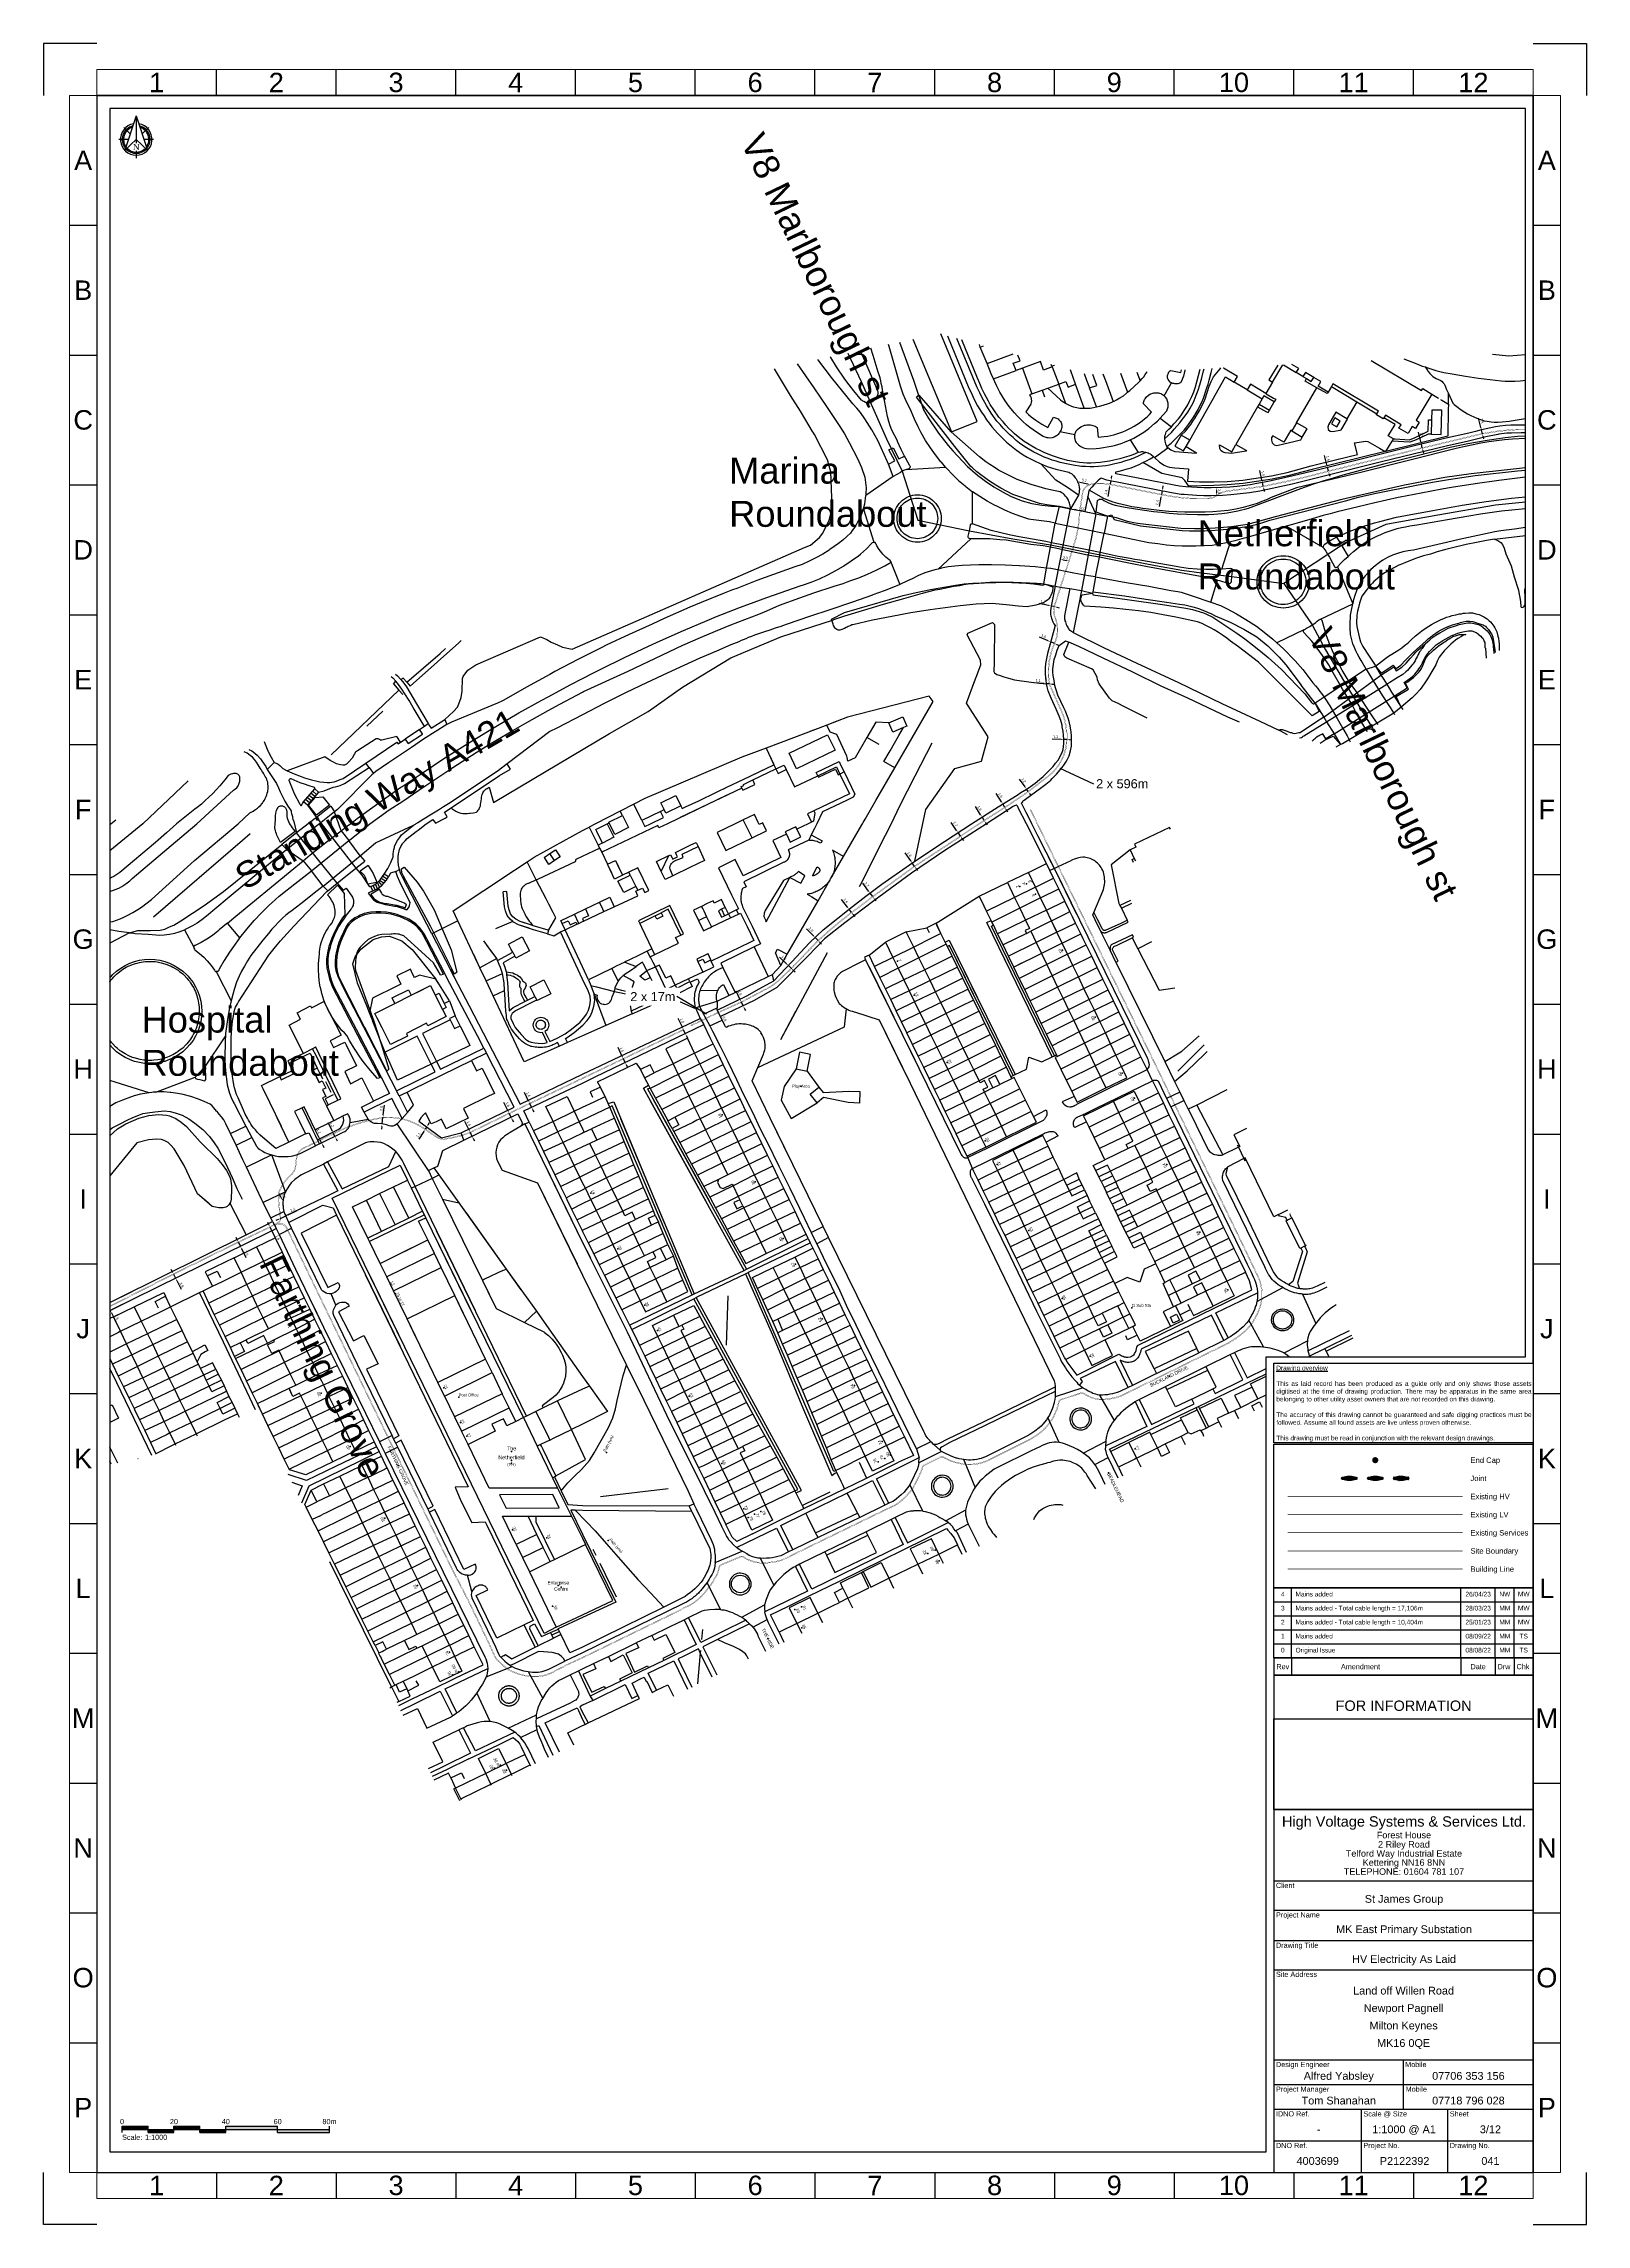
# Paper-space layout 'Sheet 3' of a CAD drawing. Header units: millimetres. Extents: x -20 to 575, y -20 to 821.
# The model-space entities are those that its viewports show. They can reach past a viewport. Long polylines and large blocks are cut down to what shows.
import ezdxf
from ezdxf import colors
from ezdxf.entities.mleader import LeaderData, LeaderLine
from ezdxf.enums import TextEntityAlignment as Align
from ezdxf.math import Vec2, Vec3

# ---------------------------------------------------------------- set-up
doc = ezdxf.new("R2010")
doc.units = ezdxf.units.MM
doc.header["$LTSCALE"] = 0.25
for name, pattern in [('DASHED', [19.05, 12.7, -6.35]), ('DASHED2', [9.525, 6.35, -3.175]), ('HIDDEN2', [4.7625, 3.175, -1.5875])]:
    doc.linetypes.add(name, pattern=pattern)
for name, color, linetype in [('00 Text', 7, 'Continuous'), ('E HVSS As Laid Dimensions', 30, 'Continuous'), ('E HVSS As Laid HV', 10, 'Continuous'), ('E HVSS As Laid LV', 90, 'Continuous'), ('E HVSS As Laid LV Services', 5, 'DASHED'), ('E HVSS Proposed 33kV', 5, 'Continuous'), ('G HVSS Text', 7, 'Continuous'), ('X HVSS Building Outline', 130, 'Continuous'), ('X HVSS Site Background', 8, 'Continuous'), ('X HVSS Site Outline', 210, 'Continuous'), ('Z HVSS BORDER', 7, 'Continuous'), ('Z HVSS Drawing Border', 7, 'Continuous'), ('Z HVSS Legend', 7, 'Continuous')]:
    doc.layers.add(name, color=color, linetype=linetype)
doc.layers.add('Z HVSS V PORT', color=9, linetype='Continuous', plot=False)
doc.styles.add('33A08E50-FA07-457C-9628-6D', font='arial.ttf', dxfattribs={"height": 0.2})
doc.styles.add('Arial', font='arial.ttf')
doc.styles.add('North', font='CENTURY.TTF', dxfattribs={"height": 2.4})
doc.styles.get("Standard").update_dxf_attribs({"font": 'arial.ttf'})
doc.dimstyles.new('HVSS AsLaid', dxfattribs={"dimtxt": 1, "dimasz": 1, "dimexe": 0, "dimexo": 0, "dimgap": 0.5, "dimtad": 1, "dimdec": 1, "dimzin": 1, "dimdsep": 46, "dimtxsty": 'Arial', "dimcen": 0.09, "dimadec": 0, "dimazin": 0, "dimtfac": 1, "dimtdec": 1, "dimtmove": 0, "dimatfit": 3, "dimfxl": 1, "dimtolj": 1, "dimtzin": 0, "dimarcsym": 0})
picture_1 = doc.add_image_def('image1.jpg', size_in_pixel=(703, 246))

# ---------------------------------------------------------------- blocks, each defined once
blk = doc.blocks.new('HVSS_ADDRESS')
at = {"layer": 'Z HVSS BORDER', "color": 7, "linetype": 'Continuous'}
for s, height, p in [('High Voltage Systems & Services Ltd.', 2, (0.08, 3.57)), ('Forest House', 1.25, (0.08, 1.32)), ('2 Riley Road', 1.25, (0.08, -0.47)), ('Telford Way Industrial Estate', 1.25, (0.08, -2.22)), ('Kettering NN16 8NN', 1.25, (0.08, -3.97)), ('TELEPHONE: 01604 781 107', 1.25, (0.08, -5.72))]:
    blk.add_text(s, height=height, dxfattribs=at).set_placement(p, align=Align.CENTER)
blk = doc.blocks.new('*T302')
at = {"layer": 'Defpoints', "color": 8, "linetype": 'ByBlock', "lineweight": 0, "transparency": 16777216}
for p, q in [((0, 10), (554, 10)), ((0, 0), (0, 10)), ((554, 0), (554, 10))]:
    blk.add_line(p, q, dxfattribs=at)
at = {"layer": 'Z HVSS BORDER', "color": 0, "linetype": 'ByBlock', "lineweight": -2, "transparency": 16777216}
for p, q in [((46.17, 0), (46.17, 10)), ((92.33, 0), (92.33, 10)), ((138.5, 0), (138.5, 10)), ((184.67, 0), (184.67, 10)), ((230.83, 0), (230.83, 10)), ((277, 0), (277, 10)), ((323.17, 0), (323.17, 10)), ((369.33, 0), (369.33, 10)), ((415.5, 0), (415.5, 10)), ((461.67, 0), (461.67, 10)), ((507.83, 0), (507.83, 10)), ((0, 0), (554, 0))]:
    blk.add_line(p, q, dxfattribs=at)
at = {"layer": 'Z HVSS BORDER', "color": 0, "transparency": 16777216, "char_height": 7.5, "width": 46.1667, "attachment_point": 5}
for s, insert in [('1', (23.08, 5)), ('2', (69.25, 5)), ('3', (115.42, 5)), ('4', (161.58, 5)), ('5', (207.75, 5)), ('6', (253.92, 5)), ('7', (300.08, 5)), ('8', (346.25, 5)), ('9', (392.42, 5)), ('10', (438.58, 5)), ('11', (484.75, 5)), ('12', (530.92, 5))]:
    blk.add_mtext(s, dxfattribs=dict(at, insert=insert))
blk = doc.blocks.new('*T303')
at = {"layer": 'Defpoints', "color": 8, "linetype": 'ByBlock', "lineweight": 0, "transparency": 16777216}
for p, q in [((0, 0), (10.5, 0)), ((0, 0), (0, -801)), ((0, -801), (10.5, -801))]:
    blk.add_line(p, q, dxfattribs=at)
at = {"layer": 'Z HVSS BORDER', "color": 0, "linetype": 'ByBlock', "lineweight": -2, "transparency": 16777216}
for p, q in [((10.5, 0), (10.5, -801)), ((0, -50.0625), (10.5, -50.0625)), ((0, -100.125), (10.5, -100.125)), ((0, -150.1875), (10.5, -150.1875)), ((0, -200.25), (10.5, -200.25)), ((0, -250.3125), (10.5, -250.3125)), ((0, -300.375), (10.5, -300.375)), ((0, -350.4375), (10.5, -350.4375)), ((0, -400.5), (10.5, -400.5)), ((0, -450.5625), (10.5, -450.5625)), ((0, -500.625), (10.5, -500.625)), ((0, -550.6875), (10.5, -550.6875)), ((0, -600.75), (10.5, -600.75)), ((0, -650.8125), (10.5, -650.8125)), ((0, -700.875), (10.5, -700.875)), ((0, -750.9375), (10.5, -750.9375))]:
    blk.add_line(p, q, dxfattribs=at)
at = {"layer": 'Z HVSS BORDER', "color": 0, "transparency": 16777216, "char_height": 7.5, "width": 7.5, "attachment_point": 5}
for s, insert in [('A', (5.25, -25.03125)), ('B', (5.25, -75.09375)), ('C', (5.25, -125.15625)), ('D', (5.25, -175.21875)), ('E', (5.25, -225.28125)), ('F', (5.25, -275.34375)), ('G', (5.25, -325.40625)), ('H', (5.25, -375.46875)), ('I', (5.25, -425.53125)), ('J', (5.25, -475.59375)), ('K', (5.25, -525.65625)), ('L', (5.25, -575.71875)), ('M', (5.25, -625.78125)), ('N', (5.25, -675.84375)), ('O', (5.25, -725.90625)), ('P', (5.25, -775.96875))]:
    blk.add_mtext(s, dxfattribs=dict(at, insert=insert))
blk = doc.blocks.new('*T304')
at = {"layer": 'Defpoints', "color": 8, "linetype": 'ByBlock', "lineweight": 0, "transparency": 16777216}
for p, q in [((0, 0), (10.5, 0)), ((10.5, 0), (10.5, -801)), ((0, -801), (10.5, -801))]:
    blk.add_line(p, q, dxfattribs=at)
at = {"layer": 'Z HVSS BORDER', "color": 0, "linetype": 'ByBlock', "lineweight": -2, "transparency": 16777216}
for p, q in [((0, 0), (0, -801)), ((0, -50.0625), (10.5, -50.0625)), ((0, -100.125), (10.5, -100.125)), ((0, -150.1875), (10.5, -150.1875)), ((0, -200.25), (10.5, -200.25)), ((0, -250.3125), (10.5, -250.3125)), ((0, -300.375), (10.5, -300.375)), ((0, -350.4375), (10.5, -350.4375)), ((0, -400.5), (10.5, -400.5)), ((0, -450.5625), (10.5, -450.5625)), ((0, -500.625), (10.5, -500.625)), ((0, -550.6875), (10.5, -550.6875)), ((0, -600.75), (10.5, -600.75)), ((0, -650.8125), (10.5, -650.8125)), ((0, -700.875), (10.5, -700.875)), ((0, -750.9375), (10.5, -750.9375))]:
    blk.add_line(p, q, dxfattribs=at)
at = {"layer": 'Z HVSS BORDER', "color": 0, "transparency": 16777216, "char_height": 7.5, "width": 7.5, "attachment_point": 5}
for s, insert in [('A', (5.25, -25.03125)), ('B', (5.25, -75.09375)), ('C', (5.25, -125.15625)), ('D', (5.25, -175.21875)), ('E', (5.25, -225.28125)), ('F', (5.25, -275.34375)), ('G', (5.25, -325.40625)), ('H', (5.25, -375.46875)), ('I', (5.25, -425.53125)), ('J', (5.25, -475.59375)), ('K', (5.25, -525.65625)), ('L', (5.25, -575.71875)), ('M', (5.25, -625.78125)), ('N', (5.25, -675.84375)), ('O', (5.25, -725.90625)), ('P', (5.25, -775.96875))]:
    blk.add_mtext(s, dxfattribs=dict(at, insert=insert))
blk = doc.blocks.new('*T305')
at = {"layer": 'Defpoints', "color": 8, "linetype": 'ByBlock', "lineweight": 0, "transparency": 16777216}
for p, q in [((0, 0), (0, -10)), ((554, 0), (554, -10)), ((0, -10), (554, -10))]:
    blk.add_line(p, q, dxfattribs=at)
at = {"layer": 'Z HVSS BORDER', "color": 0, "linetype": 'ByBlock', "lineweight": -2, "transparency": 16777216}
for p, q in [((0, 0), (554, 0)), ((46.17, 0), (46.17, -10)), ((92.33, 0), (92.33, -10)), ((138.5, 0), (138.5, -10)), ((184.67, 0), (184.67, -10)), ((230.83, 0), (230.83, -10)), ((277, 0), (277, -10)), ((323.17, 0), (323.17, -10)), ((369.33, 0), (369.33, -10)), ((415.5, 0), (415.5, -10)), ((461.67, 0), (461.67, -10)), ((507.83, 0), (507.83, -10))]:
    blk.add_line(p, q, dxfattribs=at)
at = {"layer": 'Z HVSS BORDER', "color": 0, "transparency": 16777216, "char_height": 7.5, "width": 46.1667, "attachment_point": 5}
for s, insert in [('1', (23.08, -5)), ('2', (69.25, -5)), ('3', (115.42, -5)), ('4', (161.58, -5)), ('5', (207.75, -5)), ('6', (253.92, -5)), ('7', (300.08, -5)), ('8', (346.25, -5)), ('9', (392.42, -5)), ('10', (438.58, -5)), ('11', (484.75, -5)), ('12', (530.92, -5))]:
    blk.add_mtext(s, dxfattribs=dict(at, insert=insert))
blk = doc.blocks.new('A1P')
at = {"layer": 'Z HVSS BORDER'}
for points in [[(0, 821), (-20.5, 821), (-20.5, 801)], [(554, 821), (574.5, 821), (574.5, 801)], [(0, -20), (-20.5, -20), (-20.5, 0)], [(554, -20), (574.5, -20), (574.5, 0)]]:
    blk.add_lwpolyline(points, dxfattribs=at)
blk.add_lwpolyline([(554, 0), (554, 801), (0, 801), (0, 0)], close=True, dxfattribs=at)
for name, p in [('*T302', (0, 801)), ('*T303', (-10.5, 801)), ('*T304', (554, 801)), ('*T305', (0, 0))]:
    blk.add_blockref(name, p)
blk = doc.blocks.new('Tom Shanahan')
at = {"layer": 'Z HVSS BORDER', "style": 'Arial'}
for s, p in [('Tom Shanahan', (-25, -6.17)), ('07718 796 028', (25, -6.17))]:
    blk.add_text(s, height=3, dxfattribs=at).set_placement(p, align=Align.MIDDLE_CENTER)
blk = doc.blocks.new('James Desilva')
at = {"layer": 'Z HVSS BORDER', "style": 'Arial'}
for s, p in [('James Desilva', (-25, -6)), ('07469 713 503', (25, -6))]:
    blk.add_text(s, height=3, dxfattribs=at).set_placement(p, align=Align.MIDDLE_CENTER)
blk = doc.blocks.new('Richard Parkes')
at = {"layer": 'Z HVSS BORDER', "style": 'Arial'}
for s, p in [('Richard Parkes', (-25, -6)), ('07851 190 301', (25, -6))]:
    blk.add_text(s, height=3, dxfattribs=at).set_placement(p, align=Align.MIDDLE_CENTER)
blk = doc.blocks.new('Darren Smith')
at = {"layer": 'Z HVSS BORDER', "style": 'Arial'}
for s, p in [('Darren Smith', (-25, -6)), ('07719 513 737', (25, -6))]:
    blk.add_text(s, height=3, dxfattribs=at).set_placement(p, align=Align.MIDDLE_CENTER)
blk = doc.blocks.new('Elec-001')
at = {"layer": 'Z HVSS BORDER', "style": 'Arial'}
for s, p in [('Electrical Design', (-50, 82)), ('001', (-17, 4))]:
    blk.add_text(s, height=3, dxfattribs=at).set_placement(p, align=Align.MIDDLE_CENTER)
blk = doc.blocks.new('Elec-010')
at = {"layer": 'Z HVSS BORDER', "style": 'Arial'}
for s, p in [('Cable Route Plan', (-50, 82)), ('010', (-17, 4))]:
    blk.add_text(s, height=3, dxfattribs=at).set_placement(p, align=Align.MIDDLE_CENTER)
blk = doc.blocks.new('CS-110')
at = {"layer": 'Z HVSS BORDER', "style": 'Arial'}
for s, p in [('Combined Services Drawing', (-50, 82)), ('110', (-17, 4))]:
    blk.add_text(s, height=3, dxfattribs=at).set_placement(p, align=Align.MIDDLE_CENTER)
blk = doc.blocks.new('Elec-030(Meter)')
at = {"layer": 'Z HVSS BORDER', "style": 'Arial'}
for s, p in [('Meter Room Layout', (-50, 82)), ('030', (-17, 4))]:
    blk.add_text(s, height=3, dxfattribs=at).set_placement(p, align=Align.MIDDLE_CENTER)
blk = doc.blocks.new('Elec-030(Riser)')
at = {"layer": 'Z HVSS BORDER', "style": 'Arial'}
for s, p in [('Riser Layouts', (-50, 82)), ('030', (-17, 4))]:
    blk.add_text(s, height=3, dxfattribs=at).set_placement(p, align=Align.MIDDLE_CENTER)
blk = doc.blocks.new('Elec-040')
at = {"layer": 'Z HVSS BORDER', "style": 'Arial'}
for s, p in [('LV Electricity As Laid', (-50, 82)), ('040', (-17, 4))]:
    blk.add_text(s, height=3, dxfattribs=at).set_placement(p, align=Align.MIDDLE_CENTER)
blk = doc.blocks.new('Elec-041')
at = {"layer": 'Z HVSS BORDER', "style": 'Arial'}
for s, p in [('HV Electricity As Laid', (-49.83, 82.31)), ('041', (-16.51, 4.46))]:
    blk.add_text(s, height=3, dxfattribs=at).set_placement(p, align=Align.MIDDLE_CENTER)
blk = doc.blocks.new('Daniel Scott')
at = {"layer": 'Z HVSS BORDER', "style": 'Arial'}
for s, p in [('Daniel Scott', (-25, -6)), ('07701 371 001', (25, -6))]:
    blk.add_text(s, height=3, dxfattribs=at).set_placement(p, align=Align.MIDDLE_CENTER)
blk = doc.blocks.new('Gas-201')
at = {"layer": 'Z HVSS BORDER', "style": 'Arial'}
for s, p in [('Gas Design', (-50, 82)), ('201', (-17, 4))]:
    blk.add_text(s, height=3, dxfattribs=at).set_placement(p, align=Align.MIDDLE_CENTER)
blk = doc.blocks.new('Gas-210')
at = {"layer": 'Z HVSS BORDER', "style": 'Arial'}
for s, p in [('Gas Pipe Route Plan', (-50, 82)), ('210', (-17, 4))]:
    blk.add_text(s, height=3, dxfattribs=at).set_placement(p, align=Align.MIDDLE_CENTER)
blk = doc.blocks.new('Gas-220')
at = {"layer": 'Z HVSS BORDER', "style": 'Arial'}
for s, p in [('PRI Base Detail', (-50, 82)), ('220', (-17, 4))]:
    blk.add_text(s, height=3, dxfattribs=at).set_placement(p, align=Align.MIDDLE_CENTER)
blk = doc.blocks.new('Gas-230(meter)')
at = {"layer": 'Z HVSS BORDER', "style": 'Arial'}
for s, p in [('Meter Room Layout', (-50, 82)), ('230', (-17, 4))]:
    blk.add_text(s, height=3, dxfattribs=at).set_placement(p, align=Align.MIDDLE_CENTER)
blk = doc.blocks.new('Gas-230(Riser)')
at = {"layer": 'Z HVSS BORDER', "style": 'Arial'}
for s, p in [('Riser Layout', (-50, 82)), ('230', (-17, 4))]:
    blk.add_text(s, height=3, dxfattribs=at).set_placement(p, align=Align.MIDDLE_CENTER)
blk = doc.blocks.new('Gas-240')
at = {"layer": 'Z HVSS BORDER', "style": 'Arial'}
for s, p in [('Gas As Laid', (-50, 82)), ('240', (-17, 4))]:
    blk.add_text(s, height=3, dxfattribs=at).set_placement(p, align=Align.MIDDLE_CENTER)
blk = doc.blocks.new('Gas-241')
at = {"layer": 'Z HVSS BORDER', "style": 'Arial'}
for s, p in [('CSEP As Laid', (-50, 82)), ('241', (-17, 4))]:
    blk.add_text(s, height=3, dxfattribs=at).set_placement(p, align=Align.MIDDLE_CENTER)
blk = doc.blocks.new('Wat-310')
at = {"layer": 'Z HVSS BORDER', "style": 'Arial'}
for s, p in [('Pipe Route Plan', (-50, 82)), ('310', (-17, 4))]:
    blk.add_text(s, height=3, dxfattribs=at).set_placement(p, align=Align.MIDDLE_CENTER)
blk = doc.blocks.new('Wat-310(GA)')
at = {"layer": 'Z HVSS BORDER', "style": 'Arial'}
for s, p in [('General Arrangement', (-50, 82)), ('310', (-17, 4))]:
    blk.add_text(s, height=3, dxfattribs=at).set_placement(p, align=Align.MIDDLE_CENTER)
blk = doc.blocks.new('Elec-010(Sub)')
at = {"layer": 'Z HVSS BORDER', "style": 'Arial'}
for s, p in [('Substation Location & Cable Route Plan', (-50, 82)), ('010', (-17, 4))]:
    blk.add_text(s, height=3, dxfattribs=at).set_placement(p, align=Align.MIDDLE_CENTER)
blk = doc.blocks.new('Gas-201(SLD)')
at = {"layer": 'Z HVSS BORDER', "style": 'Arial'}
for s, p in [('Single Line Diagram', (-50, 82)), ('201', (-17, 4))]:
    blk.add_text(s, height=3, dxfattribs=at).set_placement(p, align=Align.MIDDLE_CENTER)
blk = doc.blocks.new('Gas-210(GA)')
at = {"layer": 'Z HVSS BORDER', "style": 'Arial'}
for s, p in [('General Arrangement', (-50, 82)), ('210', (-17, 4))]:
    blk.add_text(s, height=3, dxfattribs=at).set_placement(p, align=Align.MIDDLE_CENTER)
blk = doc.blocks.new('Tel-410')
at = {"layer": 'Z HVSS BORDER', "style": 'Arial'}
for s, p in [('Duct Route Plan', (-50, 82)), ('410', (-17, 4))]:
    blk.add_text(s, height=3, dxfattribs=at).set_placement(p, align=Align.MIDDLE_CENTER)
blk = doc.blocks.new('Tel-410(GA)')
at = {"layer": 'Z HVSS BORDER', "style": 'Arial'}
for s, p in [('General Arrangement', (-50, 82)), ('410', (-17, 4))]:
    blk.add_text(s, height=3, dxfattribs=at).set_placement(p, align=Align.MIDDLE_CENTER)
blk = doc.blocks.new('M.Buckby')
at = {"layer": 'Z HVSS BORDER', "style": 'Arial'}
for s, p in [('Mark Buckby', (-25, -6)), ('07730 685 216', (25, -6))]:
    blk.add_text(s, height=3, dxfattribs=at).set_placement(p, align=Align.MIDDLE_CENTER)
blk = doc.blocks.new('Andy Billings')
at = {"layer": 'Z HVSS BORDER', "style": 'Arial'}
for s, p in [('Andy Billings', (-25, -6)), ('01604 781 107', (25, -6))]:
    blk.add_text(s, height=3, dxfattribs=at).set_placement(p, align=Align.MIDDLE_CENTER)
blk = doc.blocks.new('Jonny Linnell')
at = {"layer": 'Z HVSS BORDER', "style": 'Arial'}
for s, p in [('Jonny Linnell', (-25, -6)), ('07719 531 605', (25, -6))]:
    blk.add_text(s, height=3, dxfattribs=at).set_placement(p, align=Align.MIDDLE_CENTER)
blk = doc.blocks.new('Elec-010(CRP & ED)')
at = {"layer": 'Z HVSS BORDER', "style": 'Arial'}
for s, p in [('Cable Route Plan & Electrical Design', (-50, 82)), ('010', (-17, 4))]:
    blk.add_text(s, height=3, dxfattribs=at).set_placement(p, align=Align.MIDDLE_CENTER)
blk = doc.blocks.new('Elec-031')
at = {"layer": 'Z HVSS BORDER', "style": 'Arial'}
for s, p in [('Laterals Layout', (-50, 82)), ('031', (-17, 4))]:
    blk.add_text(s, height=3, dxfattribs=at).set_placement(p, align=Align.MIDDLE_CENTER)
blk = doc.blocks.new('Alfred Yabsley')
at = {"layer": 'Z HVSS BORDER', "style": 'Arial'}
for s, p in [('Alfred Yabsley', (-25, -6.17)), ('07706 353 156', (25, -6.17))]:
    blk.add_text(s, height=3, dxfattribs=at).set_placement(p, align=Align.MIDDLE_CENTER)
blk = doc.blocks.new('Callum Coulthard')
at = {"layer": 'Z HVSS BORDER', "style": 'Arial'}
for s, p in [('Callum Coulthard', (-25, -6)), ('07719 532 465', (25, -6))]:
    blk.add_text(s, height=3, dxfattribs=at).set_placement(p, align=Align.MIDDLE_CENTER)
blk = doc.blocks.new('Joe Black')
at = {"layer": 'Z HVSS BORDER', "style": 'Arial'}
for s, p in [('Joe Black', (-25, -6)), ('07596 855 257', (25, -6))]:
    blk.add_text(s, height=3, dxfattribs=at).set_placement(p, align=Align.MIDDLE_CENTER)
blk = doc.blocks.new('Cameron Bellamy')
at = {"layer": 'Z HVSS BORDER', "style": 'Arial'}
for s, p in [('Cameron Bellamy', (-25, -6)), ('07821 640 456', (25, -6))]:
    blk.add_text(s, height=3, dxfattribs=at).set_placement(p, align=Align.MIDDLE_CENTER)
blk = doc.blocks.new('Manu Mathew')
at = {"layer": 'Z HVSS BORDER', "style": 'Arial'}
for s, p in [('Manu Mathew', (-25, -6)), ('07548 833 134', (25, -6))]:
    blk.add_text(s, height=3, dxfattribs=at).set_placement(p, align=Align.MIDDLE_CENTER)
blk = doc.blocks.new('Prakash Halai')
at = {"layer": 'Z HVSS BORDER', "style": 'Arial'}
for s, p in [('Prakash Halai', (-25, -6)), ('07874 870 179', (25, -6))]:
    blk.add_text(s, height=3, dxfattribs=at).set_placement(p, align=Align.MIDDLE_CENTER)
blk = doc.blocks.new('Nikita Wells')
at = {"layer": 'Z HVSS BORDER', "style": 'Arial'}
for s, p in [('Nikita Wells', (-25, -6)), ('07394 565 992', (25, -6))]:
    blk.add_text(s, height=3, dxfattribs=at).set_placement(p, align=Align.MIDDLE_CENTER)
blk = doc.blocks.new('Pete Stait')
at = {"layer": 'Z HVSS BORDER', "style": 'Arial'}
for s, p in [('Pete Stait', (-25, -6)), ('07821 655 700', (25, -6))]:
    blk.add_text(s, height=3, dxfattribs=at).set_placement(p, align=Align.MIDDLE_CENTER)
blk = doc.blocks.new('Andrew Mcdonald')
at = {"layer": 'Z HVSS BORDER', "style": 'Arial'}
for s, p in [('Andrew Mcdonald', (-25, -6)), ('07541 622 508', (25, -6))]:
    blk.add_text(s, height=3, dxfattribs=at).set_placement(p, align=Align.MIDDLE_CENTER)
blk = doc.blocks.new('Elliot Hanney')
at = {"layer": 'Z HVSS BORDER', "style": 'Arial'}
for s, p in [('Elliot Hanney', (-25, -6)), ('07548 838 740', (25, -6))]:
    blk.add_text(s, height=3, dxfattribs=at).set_placement(p, align=Align.MIDDLE_CENTER)
blk = doc.blocks.new('Jim Theobald')
at = {"layer": 'Z HVSS BORDER', "style": 'Arial'}
for s, p in [('Jim Theobald', (-25, -6)), ('07548 838 738', (25, -6))]:
    blk.add_text(s, height=3, dxfattribs=at).set_placement(p, align=Align.MIDDLE_CENTER)
blk = doc.blocks.new('John Leite')
at = {"layer": 'Z HVSS BORDER', "style": 'Arial'}
for s, p in [('John Leite', (-25, -6)), ('07874 878 505', (25, -6))]:
    blk.add_text(s, height=3, dxfattribs=at).set_placement(p, align=Align.MIDDLE_CENTER)
blk = doc.blocks.new('Marcus Williams')
at = {"layer": 'Z HVSS BORDER', "style": 'Arial'}
for s, p in [('Marcus Williams', (-25, -6)), ('07706 334 635', (25, -6))]:
    blk.add_text(s, height=3, dxfattribs=at).set_placement(p, align=Align.MIDDLE_CENTER)
blk = doc.blocks.new('Mark Bidwell')
at = {"layer": 'Z HVSS BORDER', "style": 'Arial'}
for s, p in [('Mark Bidwell', (-25, -6)), ('07566 790 128', (25, -6))]:
    blk.add_text(s, height=3, dxfattribs=at).set_placement(p, align=Align.MIDDLE_CENTER)
blk = doc.blocks.new('Matt Buxton')
at = {"layer": 'Z HVSS BORDER', "style": 'Arial'}
for s, p in [('Matt Buxton', (-25, -6)), ('07548 830 362', (25, -6))]:
    blk.add_text(s, height=3, dxfattribs=at).set_placement(p, align=Align.MIDDLE_CENTER)
blk = doc.blocks.new('Mike Turner')
at = {"layer": 'Z HVSS BORDER', "style": 'Arial'}
for s, p in [('Mike Turner', (-25, -6)), ('07596 857 914', (25, -6))]:
    blk.add_text(s, height=3, dxfattribs=at).set_placement(p, align=Align.MIDDLE_CENTER)
blk = doc.blocks.new('Rachel Nead')
at = {"layer": 'Z HVSS BORDER', "style": 'Arial'}
for s, p in [('Rachel Nead', (-25, -6)), ('07719 512 511', (25, -6))]:
    blk.add_text(s, height=3, dxfattribs=at).set_placement(p, align=Align.MIDDLE_CENTER)
blk = doc.blocks.new('*U1663')
at = {"layer": 'Z HVSS BORDER'}
for points in [[(554, 198.45), (454, 198.45)], [(554, 198.45), (454, 198.45)], [(454, 198.45), (454, 0)], [(460.83, 198.45), (460.83, 191.74)], [(526.14, 198.45), (526.14, 191.74)], [(539.37, 198.45), (539.37, 191.74)], [(546.68, 198.45), (546.68, 191.74)], [(454, 191.74), (554, 191.74)], [(554, 191.74), (454, 191.74)], [(454, 175.01), (554, 175.01)], [(454, 140.01), (554, 140.01)], [(454, 112.49), (554, 112.49)], [(454, 101.12), (554, 101.12)], [(454, 89.43), (554, 89.43)], [(454, 78.23), (554, 78.23)], [(454, 43.44), (554, 43.44)], [(504, 24.41), (504, 43.44)], [(454, 33.92), (554, 33.92)], [(454, 24.41), (554, 24.41)], [(487.73, 0), (487.73, 24.41)], [(521.03, 0), (521.03, 24.41)], [(454, 12.2), (554, 12.2)]]:
    blk.add_lwpolyline(points, dxfattribs=at)
at = {"color": 63, "true_color": 0xbada55}
blk.add_blockref('A1P', (0, 0), dxfattribs=at)
for name, p, xscale, yscale, zscale in [('Wat-310(GA)', (454, 89.43), 9.99999999976335e-06, 9.99999999976335e-06, 9.99999999976335e-06), ('Elec-010(Sub)', (454, 89.43), 9.99999999976335e-06, 9.99999999976335e-06, 9.99999999976335e-06), ('Gas-201(SLD)', (454, 89.43), 9.99999999976335e-06, 9.99999999976335e-06, 9.99999999976335e-06), ('Gas-210(GA)', (454, 89.43), 9.99999999976335e-06, 9.99999999976335e-06, 9.99999999976335e-06), ('Tel-410', (454, 89.43), 9.99999999976335e-06, 9.99999999976335e-06, 9.99999999976335e-06), ('Tel-410(GA)', (454, 89.43), 9.99999999976335e-06, 9.99999999976335e-06, 9.99999999976335e-06), ('Elec-010(CRP & ED)', (454, 89.43), 9.999999999763987e-06, 9.999999999763987e-06, 9.999999999763987e-06), ('Elec-031', (454, 89.43), 9.99999999976335e-06, 9.99999999976335e-06, 9.99999999976335e-06), ('Jonny Linnell', (454, 43.44), 1.999999999952834e-05, 1.999999999952834e-05, 1.999999999952834e-05), ('Andy Billings', (504, 43.44), 1.999999999952633e-05, 1.999999999952633e-05, 1.999999999952633e-05)]:
    blk.add_blockref(name, p, dxfattribs=dict(at, xscale=xscale, yscale=yscale, zscale=zscale))
for name, p, xscale, yscale, zscale in [('Andrew Mcdonald', (454, 43.44), 1.99999999995267e-05, 1.99999999995267e-05, 1.99999999995267e-05), ('Elliot Hanney', (454, 43.44), 1.99999999995267e-05, 1.99999999995267e-05, 1.99999999995267e-05), ('Jim Theobald', (454, 43.44), 1.999999999952843e-05, 1.999999999952843e-05, 1.999999999952843e-05), ('John Leite', (454, 43.44), 1.999999999952843e-05, 1.999999999952843e-05, 1.999999999952843e-05), ('Marcus Williams', (454, 43.44), 1.999999999952843e-05, 1.999999999952843e-05, 1.999999999952843e-05), ('Mark Bidwell', (454, 43.44), 3.99999999981068e-10, 3.99999999981068e-10, 3.99999999981068e-10), ('Matt Buxton', (454, 43.44), 1.999999999952843e-05, 1.999999999952843e-05, 1.999999999952843e-05), ('Mike Turner', (454, 43.44), 1.999999999952843e-05, 1.999999999952843e-05, 1.999999999952843e-05), ('Rachel Nead', (454, 43.44), 1.999999999952843e-05, 1.999999999952843e-05, 1.999999999952843e-05), ('Callum Coulthard', (504, 43.44), 1.999999999952633e-05, 1.999999999952633e-05, 1.999999999952633e-05), ('Joe Black', (504, 43.44), 1.99999999995267e-05, 1.99999999995267e-05, 1.99999999995267e-05), ('Cameron Bellamy', (504, 43.44), 1.999999999952633e-05, 1.999999999952633e-05, 1.999999999952633e-05), ('Manu Mathew', (504, 43.44), 1.99999999995267e-05, 1.99999999995267e-05, 1.99999999995267e-05), ('Prakash Halai', (504, 43.44), 1.999999999952633e-05, 1.999999999952633e-05, 1.999999999952633e-05), ('Nikita Wells', (504, 43.44), 1.999999999952633e-05, 1.999999999952633e-05, 1.999999999952633e-05), ('Pete Stait', (504, 43.44), 3.999999999810533e-10, 3.999999999810533e-10, 3.999999999810533e-10)]:
    blk.add_blockref(name, p, dxfattribs=dict(xscale=xscale, yscale=yscale, zscale=zscale))
blk.add_blockref('Alfred Yabsley', (504, 43.44))
at = {"layer": 'Z HVSS BORDER'}
for name, p, xscale, yscale, zscale in [('HVSS_ADDRESS', (503.98, 126.25), 2, 2, 2), ('Elec-001', (454, 89.43), 9.99999999976335e-06, 9.99999999976335e-06, 9.99999999976335e-06), ('Elec-010', (454, 89.43), 9.999999999763987e-06, 9.999999999763987e-06, 9.999999999763987e-06), ('CS-110', (454, 89.43), 9.99999999976335e-06, 9.99999999976335e-06, 9.99999999976335e-06), ('Elec-030(Meter)', (454, 89.43), 9.999999999763987e-06, 9.999999999763987e-06, 9.999999999763987e-06), ('Elec-030(Riser)', (454, 89.43), 9.999999999763987e-06, 9.999999999763987e-06, 9.999999999763987e-06), ('Elec-040', (454, 89.43), 9.999999999763531e-06, 9.999999999763531e-06, 9.999999999763531e-06), ('Gas-201', (454, 89.43), 9.999999999763987e-06, 9.999999999763987e-06, 9.999999999763987e-06), ('Gas-210', (454, 89.43), 9.99999999976335e-06, 9.99999999976335e-06, 9.99999999976335e-06), ('Gas-220', (454, 89.43), 9.999999999763987e-06, 9.999999999763987e-06, 9.999999999763987e-06), ('Gas-230(meter)', (454, 89.43), 9.99999999976335e-06, 9.99999999976335e-06, 9.99999999976335e-06), ('Gas-230(Riser)', (454, 89.43), 9.999999999763987e-06, 9.999999999763987e-06, 9.999999999763987e-06), ('Gas-240', (454, 89.43), 9.99999999976335e-06, 9.99999999976335e-06, 9.99999999976335e-06), ('Gas-241', (454, 89.43), 9.999999999763987e-06, 9.999999999763987e-06, 9.999999999763987e-06), ('Wat-310', (454, 89.43), 9.999999999763987e-06, 9.999999999763987e-06, 9.999999999763987e-06), ('Daniel Scott', (504, 43.44), 1.99999999995267e-05, 1.99999999995267e-05, 1.99999999995267e-05), ('James Desilva', (504, 33.92), 1.999999999952706e-05, 1.999999999952706e-05, 1.999999999952706e-05), ('Richard Parkes', (504, 33.92), 1.999999999952815e-05, 1.999999999952815e-05, 1.999999999952815e-05), ('Darren Smith', (504, 33.92), 1.999999999952815e-05, 1.999999999952815e-05, 1.999999999952815e-05)]:
    blk.add_blockref(name, p, dxfattribs=dict(at, xscale=xscale, yscale=yscale, zscale=zscale))
for name, p in [('Elec-041', (554, 0)), ('Tom Shanahan', (504, 33.92))]:
    blk.add_blockref(name, p, dxfattribs=at)
at = {"layer": 'Z HVSS BORDER', "color": 63, "true_color": 0xbada55, "xscale": 1.999999999952761e-05, "yscale": 1.999999999952761e-05, "zscale": 1.999999999952761e-05}
blk.add_blockref('M.Buckby', (503, 33.92), dxfattribs=at)
at = {"layer": 'Z HVSS BORDER', "style": 'Arial'}
for s, p in [('Rev', (457.42, 195.09)), ('Amendment', (487.37, 195.09)), ('Date', (532.76, 195.09)), ('Drw', (542.73, 195.09)), ('Chk', (550.04, 195.09))]:
    blk.add_text(s, height=2, dxfattribs=at).set_placement(p, align=Align.MIDDLE_CENTER)
at = {"layer": 'Z HVSS BORDER', "color": 90}
blk.add_text('APPROVED FOR CONSTRUCTION', height=0.00004, dxfattribs=at).set_placement((554, 185.03), align=Align.MIDDLE_CENTER)
at = {"layer": 'Z HVSS BORDER', "color": 10}
blk.add_text('NOT FOR CONSTRUCTION', height=0.00004, dxfattribs=at).set_placement((554, 185.03), align=Align.MIDDLE_CENTER)
at = {"layer": 'Z HVSS BORDER'}
blk.add_text('FOR INFORMATION', height=4, dxfattribs=at).set_placement((504, 180.03), align=Align.MIDDLE_CENTER)
at = {"layer": 'Z HVSS BORDER', "style": 'Arial'}
for s, height, p in [('Client', 2, (454.78, 111.71)), ('Project Name', 2, (454.78, 100.35)), ('Drawing Title', 2, (454.78, 88.65)), ('Site Address', 2, (454.78, 77.45)), ('Design Engineer', 2, (454.78, 42.66)), ('Mobile', 2, (504.61, 42.66)), ('Project Manager', 2, (454.78, 33.15)), ('Mobile', 2, (504.78, 33.15)), ('IDNO Ref.', 2, (454.78, 23.63)), ('Scale @ Size', 2, (488.51, 23.63)), ('Sheet', 2, (521.81, 23.63)), ('GT Ref.', 0.0000593, (454, 12.2)), ('IGT Ref.', 0.0000593, (454, 12.2)), ('Water Ref.', 0.0000593, (454, 12.2)), ('DNO Ref.', 2, (454.78, 11.43)), ('Project No.', 2, (488.51, 11.43)), ('Drawing No.', 2, (521.81, 11.43))]:
    blk.add_text(s, height=height, dxfattribs=at).set_placement(p, align=Align.TOP_LEFT)
for tag, height, p in [('CLIENT', 3, (504.17, 105.53)), ('PROJECT_NAME', 3, (504.17, 93.83)), ('DRG_TITLE', 0.00003, (454, 89.43)), ('DRG_NO', 0.00003, (454, 89.43)), ('DESIGN_ENG', 0.00006, (504, 43.44)), ('DE_MOBILE', 0.00006, (504, 43.44)), ('PROJECT_MAN', 0.00006, (504, 33.92)), ('PM_MOBILE', 0.00006, (504, 33.92)), ('IDNO_IGT_REF', 3, (471.25, 16.67)), ('SCALE_SIZE', 3, (504.18, 16.66)), ('SHEET_NO', 3, (537.49, 16.66)), ('DNO_GT_REF', 3, (470.87, 4.46)), ('PROJECT', 3, (504.39, 4.46))]:
    blk.add_attdef(tag, text='', height=height, dxfattribs=at).set_placement(p, align=Align.MIDDLE_CENTER)
for tag, p in [('ADD_1', (504, 68.65)), ('ADD_2', (504, 61.92)), ('ADD_3', (504, 55.18)), ('ADD_4', (504, 48.44))]:
    blk.add_attdef(tag, text='', height=3, dxfattribs=at).set_placement(p, align=Align.CENTER)
image = blk.add_image(picture_1, insert=(454, 140.01), size_in_units=(100, 34.99))
image.dxf.flags = 7
blk = doc.blocks.new('HVSS - North Arrow')
for points in [[(0, 9.13), (-4.38, -4.22)], [(0, 9.13), (0, -7.29)], [(0, 9.13), (4.38, -4.22)], [(-3, 0), (-6.69, 0)], [(-4.82, 4.64), (-2.28, 2.19)], [(0, 0), (-4.38, -4.22)], [(0, 0), (4.38, -4.22)], [(4.82, 4.64), (2.28, 2.19)], [(6.69, 0), (3, 0)]]:
    blk.add_lwpolyline(points)
for radius, start, end in [(6.09, 99.72748, 80.27252), (5.37, 103.88417, 219.74732), (4.89, 107.48462, 216.14686), (5.37, 320.25268, 76.11583), (4.89, 323.85314, 72.51538), (5.37, 223.90401, 316.09599), (4.89, 223.90401, 316.09599)]:
    blk.add_arc((0, 0), radius, start, end)
at = {"insert": (0, -2.94), "char_height": 2.4, "width": 2, "attachment_point": 5, "style": 'North', "bg_fill": 3, "box_fill_scale": 1.1, "bg_fill_color": 256, "bg_fill_transparency": 0}
blk.add_mtext('{\\fCentury|b0|i0|c0|p18;N}', dxfattribs=at)
blk = doc.blocks.new('*U1759')
at = {"color": 0}
for p, q in [((0, 2.4), (10, 2.4)), ((0, 0), (0, 2.4)), ((0, 1.2), (80, 1.2)), ((10, 0), (10, 2.4)), ((10, 0), (20, 0)), ((20, 2.4), (30, 2.4)), ((20, 0), (20, 2.4)), ((30, 0), (30, 2.4)), ((30, 0), (40, 0)), ((40, 0), (40, 2.4)), ((40, 2.4), (60, 2.4)), ((60, 0), (60, 2.4)), ((60, 0), (80, 0)), ((80, 0), (80, 2.4))]:
    blk.add_line(p, q, dxfattribs=at)
for points in [[(0, 2.4), (10, 2.4), (0, 1.2), (10, 1.2)], [(10, 1.2), (20, 1.2), (10, 0), (20, 0)], [(20, 2.4), (30, 2.4), (20, 1.2), (30, 1.2)], [(30, 1.2), (40, 1.2), (30, 0), (40, 0)], [(40, 2.4), (60, 2.4), (40, 1.2), (60, 1.2)], [(60, 1.2), (80, 1.2), (60, 0), (80, 0)]]:
    blk.add_solid(points, dxfattribs=at)
at = {"color": 0, "style": 'Arial'}
for s, p in [('0', (0, 3.22)), ('20', (20, 3.22)), ('40', (40, 3.22)), ('60', (60, 3.22)), ('80m', (80, 3.22))]:
    blk.add_text(s, height=2, dxfattribs=at).set_placement(p, align=Align.CENTER)
for s, p in [('Scale:', (0, -2.85)), ('1:1000', (8.86, -2.85))]:
    blk.add_text(s, height=2, dxfattribs=at).set_placement(p)
blk = doc.blocks.new('*T2120')
at = {"layer": 'Z HVSS Drawing Border', "color": 0, "linetype": 'ByBlock', "lineweight": -2, "transparency": 16777216}
for p, q in [((0, 27), (100, 27)), ((0, 0), (0, 27)), ((6.83, 0), (6.83, 27)), ((72.14, 0), (72.14, 27)), ((85.37, 0), (85.37, 27)), ((92.68, 0), (92.68, 27)), ((100, 0), (100, 27)), ((0, 21.6), (100, 21.6)), ((0, 16.2), (100, 16.2)), ((0, 10.8), (100, 10.8)), ((0, 5.4), (100, 5.4)), ((0, 0), (100, 0))]:
    blk.add_line(p, q, dxfattribs=at)
at = {"layer": 'Z HVSS Drawing Border', "color": 0, "transparency": 16777216, "char_height": 1.8, "style": 'Arial'}
for s, insert, width, attachment_point in [('4', (3.42, 25.5), 3.8315, 2), ('Mains added', (8.33, 25.5), 62.3103, 1), ('26/04/23', (78.76, 25.5), 10.2281, 2), ('NW', (89.03, 25.5), 4.3151, 2), ('MW', (96.34, 25.5), 4.3151, 2), ('3', (3.42, 20.1), 3.8315, 2), ('Mains added - Total cable length = 17,106m', (8.33, 20.1), 62.3103, 1), ('28/03/23', (78.76, 20.1), 10.2281, 2), ('MM', (89.03, 20.1), 4.3151, 2), ('MW', (96.34, 20.1), 4.3151, 2), ('2', (3.42, 14.7), 3.8315, 2), ('1', (3.42, 9.3), 3.8315, 2), ('Mains added - Total cable length = 10,404m', (8.33, 14.7), 62.3103, 1), ('Mains added', (8.33, 9.3), 62.3103, 1), ('08/09/22', (78.76, 9.3), 10.2281, 2), ('25/01/23', (78.76, 14.7), 10.2281, 2), ('MM', (89.03, 14.7), 4.3151, 2), ('MM', (89.03, 9.3), 4.3151, 2), ('MW', (96.34, 14.7), 4.3151, 2), ('TS', (96.34, 9.3), 4.3151, 2), ('0', (3.42, 3.9), 3.8315, 2), ('Original Issue', (8.33, 3.9), 62.3103, 1), ('08/08/22', (78.76, 3.9), 10.2281, 2), ('MM', (89.03, 3.9), 4.3151, 2), ('TS', (96.34, 3.9), 4.3151, 2)]:
    blk.add_mtext(s, dxfattribs=dict(at, insert=insert, width=width, attachment_point=attachment_point))
blk = doc.blocks.new('*U2171')
h = blk.add_hatch(color=0)
h.dxf.hatch_style = 1
h.paths.add_polyline_path([(2.97, 0), (2.97, 0.07, 0.362465), (2.64, 0.45), (0.83, 0.79, 0.044994), (0.76, 0.79), (-0.76, 0.79, 0.044994), (-0.83, 0.79), (-2.64, 0.45, 0.362465), (-2.97, 0.07), (-2.97, -0.07, 0.362465), (-2.64, -0.45), (-0.83, -0.79, 0.044994), (-0.76, -0.79), (0.76, -0.79, 0.044994), (0.83, -0.79), (2.64, -0.45, 0.362465), (2.97, -0.07)])
at = {"color": 0}
blk.add_lwpolyline([(2.97, 0), (2.97, -0.07, -0.362465), (2.64, -0.45), (0.83, -0.79, -0.044994), (0.76, -0.79), (-0.76, -0.79, -0.044994), (-0.83, -0.79), (-2.64, -0.45, -0.362465), (-2.97, -0.07), (-2.97, 0.07, -0.362465), (-2.64, 0.45), (-0.83, 0.79, -0.044994), (-0.76, 0.79), (0.76, 0.79, -0.044994), (0.83, 0.79), (2.64, 0.45, -0.362465), (2.97, 0.07), (2.97, 0)], format="xyb", close=True, dxfattribs=at)
blk = doc.blocks.new('*U1661')
at = {"color": 0, "linetype": 'Continuous', "const_width": 0.938}
blk.add_lwpolyline([(-0.47, 0, 1), (0.47, 0, 1)], format="xyb", close=True, dxfattribs=at)
blk = doc.blocks.new('Elec Key V3')
at = {"layer": 'E HVSS As Laid HV', "ltscale": 0.5, "const_width": 0.25}
blk.add_lwpolyline([(5.31, 35.26), (72.8, 35.26)], dxfattribs=at)
at = {"layer": 'E HVSS As Laid LV', "ltscale": 0.5, "const_width": 0.25}
blk.add_lwpolyline([(5.31, 28.26), (72.8, 28.26)], dxfattribs=at)
at = {"layer": 'E HVSS As Laid LV Services', "ltscale": 0.5, "const_width": 0.25}
blk.add_lwpolyline([(5.31, 21.26), (72.8, 21.26)], dxfattribs=at)
at = {"layer": 'X HVSS Building Outline', "const_width": 0.25}
blk.add_lwpolyline([(5.31, 7.26), (72.8, 7.26)], dxfattribs=at)
at = {"layer": 'X HVSS Site Outline', "const_width": 0.25}
blk.add_lwpolyline([(5.31, 14.26), (72.8, 14.26)], dxfattribs=at)
at = {"layer": 'Z HVSS Legend'}
blk.add_lwpolyline([(100, 0), (0, 0), (0, 55.4), (100, 55.4)], close=True, dxfattribs=at)
at = {"layer": 'E HVSS As Laid HV'}
blk.add_blockref('*U2171', (29.06, 42.26), dxfattribs=at)
at = {"layer": 'E HVSS As Laid LV', "ltscale": 0.5, "xscale": 1.25, "yscale": 1.25, "zscale": 1.25, "rotation": 344.8445956886038}
blk.add_blockref('*U1661', (39.06, 49.26), dxfattribs=at)
at = {"layer": 'E HVSS As Laid LV'}
blk.add_blockref('*U2171', (39.06, 42.26), dxfattribs=at)
at = {"layer": 'E HVSS As Laid LV Services'}
blk.add_blockref('*U2171', (49.06, 42.26), dxfattribs=at)
at = {"layer": 'Z HVSS Legend', "style": 'Arial'}
for s, p in [('Joint', (75.8, 42.26)), ('End Cap', (75.8, 49.26)), ('Existing HV', (75.8, 35.26)), ('Existing LV', (75.8, 28.26)), ('Existing Services', (75.8, 21.26)), ('Site Boundary', (75.8, 14.26)), ('Building Line', (75.8, 7.26))]:
    blk.add_text(s, height=2.1, dxfattribs=at).set_placement(p, align=Align.MIDDLE_LEFT)
blk = doc.blocks.new('OS MAP 060722')
at = {"layer": 'X HVSS Site Background'}
for points in [[(-1670.58, -1988.75), (-1672.23, -1986.91), (-1672.38, -1986.76), (-1674.43, -1984.11), (-1676.43, -1981.36), (-1678.28, -1978.51), (-1679.98, -1975.56), (-1681.18, -1973.31), (-1682.58, -1970.31), (-1683.88, -1967.26), (-1686.08, -1962.76), (-1686.98, -1960.66), (-1688.03, -1957.51), (-1692.38, -1942.26), (-1692.6, -1941.45)], [(-1688.38, -1940.55), (-1682.95, -1955.22), (-1679.11, -1966.69), (-1677.31, -1969.78), (-1673.34, -1975.74), (-1669.65, -1980.47), (-1667.86, -1982.57), (-1662.11, -1988.54), (-1658.25, -1991.85), (-1655.18, -1994.18), (-1652, -1996.37), (-1648.7, -1998.35), (-1645.27, -2000.08), (-1641.03, -2001.73), (-1637.32, -2002.76), (-1633.54, -2003.48), (-1629.72, -2003.9), (-1626.98, -2004.01)], [(-1683.29, -1939.47), (-1668.38, -1975.16), (-1658.38, -1971.21), (-1672.48, -1937.43)], [(-1669.87, -1938.15), (-1661.58, -1958.31), (-1660.78, -1960.06), (-1659.98, -1961.76), (-1659.18, -1963.51), (-1658.23, -1965.11), (-1656.78, -1967.61), (-1655.78, -1969.06), (-1654.83, -1970.51), (-1653.83, -1971.86), (-1652.78, -1973.21), (-1650.58, -1975.76), (-1649.43, -1976.91), (-1647.08, -1979.16), (-1644.58, -1981.26), (-1643.28, -1982.21), (-1640.63, -1984.01), (-1639.18, -1984.91), (-1637.58, -1985.76), (-1636.03, -1986.51), (-1634.43, -1987.26), (-1633.8, -1987.52)], [(-1593.33, -1983.11), (-1594.78, -1983.86), (-1596.33, -1984.56), (-1597.78, -1985.21), (-1599.38, -1985.81), (-1601.58, -1986.56), (-1602.98, -1987.01), (-1605.88, -1987.71), (-1607.38, -1988.01), (-1608.83, -1988.26), (-1611.68, -1988.56), (-1613.38, -1988.66), (-1614.98, -1988.66), (-1616.58, -1988.61), (-1618.23, -1988.51), (-1621.43, -1988.06), (-1623.38, -1987.71), (-1626.43, -1987.01), (-1627.98, -1986.56), (-1629.53, -1986.06), (-1630.98, -1985.51), (-1632.53, -1984.91), (-1635.18, -1983.71), (-1636.58, -1983.01), (-1639.38, -1981.31), (-1640.78, -1980.41), (-1642.03, -1979.51), (-1643.38, -1978.51), (-1644.58, -1977.41), (-1645.78, -1976.36), (-1646.98, -1975.21), (-1648.38, -1973.76), (-1649.58, -1972.41), (-1650.78, -1971.01), (-1652.98, -1968.01), (-1654.83, -1965.01), (-1656.63, -1961.81), (-1657.43, -1960.16), (-1658.53, -1957.81), (-1666.27, -1939.15)], [(-1596.33, -1983.16), (-1598.33, -1984.01), (-1599.98, -1984.56), (-1601.68, -1985.06), (-1603.43, -1985.56), (-1605.68, -1986.11), (-1607.43, -1986.51), (-1609.23, -1986.81), (-1610.98, -1987.01), (-1612.78, -1987.16), (-1614.63, -1987.21), (-1616.08, -1987.21), (-1618.98, -1987.01), (-1620.43, -1986.81), (-1622.08, -1986.51), (-1623.53, -1986.21), (-1624.83, -1985.86), (-1626.23, -1985.51), (-1628.98, -1984.56), (-1630.98, -1983.81), (-1632.58, -1983.16), (-1634.18, -1982.41), (-1635.78, -1981.61), (-1637.38, -1980.76), (-1638.98, -1979.71), (-1640.23, -1978.86), (-1641.43, -1978.01), (-1642.58, -1977.06), (-1643.98, -1975.91), (-1645.18, -1974.81), (-1646.28, -1973.71), (-1647.38, -1972.56), (-1648.43, -1971.36), (-1650.03, -1969.51), (-1652.03, -1966.71), (-1653.38, -1964.66), (-1654.08, -1963.31), (-1655.58, -1960.51), (-1656.58, -1958.51), (-1657.43, -1956.51), (-1658.23, -1954.51), (-1664.36, -1939.68)], [(-1657.21, -1942.47), (-1657.58, -1941.55)], [(-1657.21, -1942.47), (-1655.92, -1942.01)], [(-1654.61, -1948.8), (-1657.21, -1942.47)], [(-1863.78, -2086.16), (-1860.38, -2083.08), (-1858.9, -2081.4), (-1858.27, -2080.03), (-1857.4, -2077.68), (-1857, -2075.14), (-1856.91, -2070.25), (-1856.68, -2069.56), (-1854.85, -2067.06), (-1851.79, -2064.99), (-1826.85, -2054.28), (-1824.36, -2055.33), (-1822.75, -2056.27), (-1820.23, -2057.38), (-1818.29, -2058.25), (-1814.61, -2058.96), (-1812.53, -2058.1), (-1725.07, -2019.84), (-1722.71, -2018.95), (-1719.24, -2015.9), (-1717.95, -2014.25), (-1715.52, -2009.31), (-1714.54, -2005.74), (-1714.28, -2002.96), (-1714.43, -2000.5), (-1714.81, -1990.63), (-1716.17, -1985.99), (-1721.18, -1976.26), (-1721.48, -1975.56), (-1721.98, -1975.01), (-1723.18, -1972.86), (-1726.58, -1967.16), (-1730.38, -1961.11), (-1735.78, -1952.16), (-1736.58, -1950.84)], [(-1727.84, -1948.97), (-1721.43, -1958.21), (-1716.48, -1965.41), (-1711.43, -1973.16), (-1709.63, -1976.01), (-1707.78, -1979.36), (-1704.58, -1985.41), (-1702.98, -1988.91), (-1701.78, -1992.71), (-1701.43, -1994.76), (-1701.23, -1996.81), (-1701.33, -1998.86), (-1701.37, -1999.68)], [(-1692.63, -1987.71), (-1693.08, -1986.51), (-1694.23, -1983.91), (-1695.43, -1981.31), (-1696.73, -1978.51), (-1698.98, -1974.36), (-1701.78, -1970.21), (-1703.38, -1967.76), (-1704.83, -1966.11), (-1706.38, -1964.41), (-1714.63, -1954.21), (-1719.48, -1947.81), (-1719.86, -1947.27)], [(-1703.57, -1943.79), (-1697.08, -1958.61), (-1696.98, -1959.01), (-1696.83, -1959.31), (-1696.78, -1959.66), (-1696.78, -1960.36), (-1696.88, -1961.06), (-1696.98, -1961.41), (-1697.18, -1961.76), (-1697.33, -1962.06), (-1697.48, -1962.41), (-1697.73, -1962.66), (-1697.98, -1963.01), (-1698.23, -1963.16), (-1698.48, -1963.36), (-1698.78, -1963.56), (-1699.18, -1963.71), (-1699.73, -1963.86), (-1700.03, -1963.91), (-1700.43, -1964.01), (-1701.48, -1963.81), (-1702.18, -1963.51), (-1702.48, -1963.36), (-1702.78, -1963.16), (-1703.03, -1962.91), (-1706.03, -1959.36), (-1707.78, -1957.11), (-1709.48, -1954.81), (-1712.68, -1950.11), (-1714.88, -1946.56), (-1715.06, -1946.24)], [(-1708.34, -1944.81), (-1703.11, -1955.78), (-1693.36, -1977.9), (-1687.38, -1990.36), (-1681.28, -2009.31), (-1661.38, -2013.31), (-1644.61, -2016.4), (-1630.11, -2018.78), (-1614.23, -2022.03), (-1589.61, -2026.78), (-1579.48, -2028.53), (-1571.86, -2029.53), (-1560.18, -2030.91), (-1540.18, -2033.66)], [(-1686.43, -1984.56), (-1687.78, -1982.01), (-1689.18, -1978.86), (-1689.18, -1978.71), (-1691.38, -1974.56), (-1691.98, -1972.91), (-1692.48, -1971.26), (-1692.98, -1969.26), (-1693.33, -1967.26), (-1694.88, -1959.01), (-1695.03, -1957.81), (-1695.38, -1956.51), (-1695.58, -1955.51), (-1695.88, -1954.41), (-1696.23, -1953.26), (-1696.63, -1952.21), (-1698.58, -1945.71), (-1699.43, -1942.91)], [(-1654.61, -1948.8), (-1644.57, -1945.15)], [(-1652.1, -1954.78), (-1652.98, -1952.76), (-1654.61, -1948.8)], [(-1643.38, -1951.51), (-1644.53, -1948.66), (-1641.88, -1947.86), (-1642.68, -1945.67)], [(-1640.98, -1950.61), (-1643.38, -1951.51)], [(-1633.98, -1948.11), (-1640.98, -1950.61)], [(-1640.98, -1950.61), (-1637.28, -1960.51)], [(-1633.93, -1948.09), (-1633.98, -1948.11)], [(-1629.43, -1950.11), (-1632.78, -1951.36), (-1633.98, -1948.11)], [(-1629.58, -1949.86), (-1629.82, -1949.23)], [(-1628.63, -1949.56), (-1629.58, -1949.86)], [(-1629.58, -1949.86), (-1629.43, -1950.11)], [(-1629.43, -1950.11), (-1626.98, -1956.81)], [(-1585.98, -1977.76), (-1583.53, -1975.41), (-1582.38, -1974.16), (-1580.23, -1971.71), (-1579.18, -1970.36), (-1578.18, -1969.01), (-1577.23, -1967.56), (-1576.33, -1966.11), (-1575.23, -1964.26), (-1574.78, -1963.06), (-1573.98, -1961.06), (-1573.23, -1959.06), (-1572.58, -1957.01), (-1571.78, -1954.41), (-1571.08, -1951.71), (-1570.92, -1950.88)], [(-1585.33, -1980.81), (-1583.63, -1979.51), (-1582.53, -1978.51), (-1581.38, -1977.36), (-1580.23, -1976.26), (-1578.58, -1974.51), (-1577.58, -1973.21), (-1576.63, -1972.01), (-1575.78, -1970.71), (-1574.88, -1969.41), (-1573.98, -1967.91), (-1573.18, -1966.56), (-1572.53, -1965.16), (-1571.78, -1963.71), (-1571.18, -1962.26), (-1570.76, -1961.06), (-1570.33, -1959.81), (-1569.78, -1958.26), (-1569.38, -1956.76), (-1568.98, -1955.21), (-1568.18, -1952.26), (-1567.83, -1950.72)], [(-1583.43, -1973.21), (-1582.53, -1972.16), (-1580.78, -1970.16), (-1579.88, -1969.01), (-1578.33, -1966.61), (-1577.58, -1965.36), (-1577.18, -1964.71), (-1576.53, -1963.41), (-1575.63, -1961.56), (-1574.88, -1959.71), (-1574.23, -1957.81), (-1573.68, -1955.86), (-1573.03, -1953.51), (-1572.47, -1950.96)], [(-1579.79, -1976.49), (-1578.04, -1974.96), (-1577.02, -1973.64), (-1576.06, -1972.42), (-1575.2, -1971.1), (-1574.29, -1969.79), (-1573.38, -1968.27), (-1572.56, -1966.88), (-1571.9, -1965.47), (-1571.14, -1964), (-1570.52, -1962.51), (-1569.67, -1960.04), (-1568.88, -1957.62), (-1568.23, -1955.71), (-1567.24, -1953.95), (-1564.65, -1950.94), (-1564.44, -1950.55)], [(-1559.28, -1956), (-1558.01, -1953.87), (-1563.43, -1950.63), (-1563.35, -1950.5)], [(-1542.48, -1949.44), (-1545.91, -1955.17), (-1544.53, -1955.99)], [(-1544.53, -1955.99), (-1540.56, -1949.34)], [(-1540.3, -1949.33), (-1535.33, -1952.3)], [(-1535.33, -1952.3), (-1534.41, -1950.75), (-1537.07, -1949.16)], [(-1506.52, -1947.62), (-1487.04, -1959.27), (-1486.59, -1958.53), (-1483.11, -1960.61)], [(-1493.83, -1946.97), (-1490.58, -1948.31), (-1488.27, -1949.22), (-1486.78, -1949.81), (-1485.66, -1950.17)], [(-1485.66, -1950.17), (-1484.18, -1950.66), (-1481.58, -1951.51), (-1478.38, -1952.26), (-1475.23, -1952.86), (-1470.08, -1953.76), (-1465.03, -1954.51), (-1456.28, -1955.51), (-1454.78, -1955.61), (-1453.18, -1955.66), (-1451.08, -1955.61), (-1449.03, -1955.51), (-1447.83, -1955.41), (-1446.63, -1955.26), (-1444.28, -1955.01), (-1441.93, -1954.56)], [(-1485.66, -1950.17), (-1484.64, -1951.69), (-1484.52, -1951.86), (-1483.88, -1952.67), (-1483.18, -1953.39), (-1482.67, -1953.82), (-1482.62, -1953.87), (-1482.05, -1954.24), (-1481.36, -1954.6), (-1479.63, -1955.42), (-1479.13, -1955.78), (-1478.78, -1956.12), (-1478.29, -1956.73), (-1478.01, -1957.25), (-1477.79, -1957.82), (-1477.57, -1958.6), (-1476.6, -1960.46)], [(-1459.62, -1945.24), (-1453.32, -1945.93), (-1442.41, -1945.06)], [(-1652.1, -1954.78), (-1643.38, -1951.51)], [(-1626.53, -1975.21), (-1626.68, -1975.56), (-1626.88, -1975.86), (-1627.18, -1976.16), (-1627.43, -1976.51), (-1627.78, -1976.71), (-1628.08, -1976.91), (-1628.68, -1977.26), (-1629.08, -1977.41), (-1629.53, -1977.51), (-1630.38, -1977.61), (-1630.98, -1977.56), (-1631.43, -1977.51), (-1631.83, -1977.41), (-1632.23, -1977.26), (-1632.98, -1977.01), (-1635.58, -1975.31), (-1636.88, -1974.41), (-1638.08, -1973.51), (-1639.38, -1972.51), (-1640.78, -1971.21), (-1642.98, -1969.01), (-1644.03, -1967.81), (-1646.03, -1965.41), (-1647.58, -1963.21), (-1648.63, -1961.56), (-1649.63, -1959.86), (-1650.78, -1957.61), (-1651.63, -1955.86), (-1652.1, -1954.78)], [(-1637.28, -1960.51), (-1633.38, -1959.11)], [(-1633.38, -1959.11), (-1631.18, -1958.31)], [(-1633.38, -1959.11), (-1632.43, -1961.71)], [(-1631.18, -1958.31), (-1626.98, -1956.81)], [(-1631.18, -1958.31), (-1626.23, -1962.81), (-1625.63, -1963.31), (-1624.98, -1963.76), (-1624.38, -1964.16), (-1624.27, -1964.22)], [(-1626.98, -1956.81), (-1624.18, -1955.81), (-1623.38, -1958.01), (-1620.43, -1956.81)], [(-1625.23, -1961.59), (-1626.98, -1956.81)], [(-1620.43, -1956.81), (-1622.27, -1951.62), (-1622.39, -1951.28)], [(-1617.12, -1966.11), (-1620.43, -1956.81)], [(-1617.15, -1952.74), (-1616.21, -1955.25)], [(-1616.21, -1955.25), (-1615.08, -1958.26)], [(-1615.08, -1958.26), (-1612.23, -1957.31), (-1613.84, -1953.06)], [(-1612.35, -1965.55), (-1615.08, -1958.26)], [(-1609.89, -1952.86), (-1608.93, -1955.45)], [(-1608.93, -1955.45), (-1605.97, -1963.5)], [(-1603.13, -1952.51), (-1600.4, -1959.94)], [(-1600.4, -1959.94), (-1599.58, -1959.26), (-1597.78, -1957.56), (-1596.23, -1956.16), (-1595.59, -1955.47)], [(-1596.78, -1952.19), (-1595.59, -1955.47)], [(-1595.59, -1955.47), (-1594.83, -1954.66), (-1594.18, -1953.91), (-1593.58, -1953.06), (-1592.83, -1952.06), (-1592.79, -1951.99)], [(-1586.33, -1961.26), (-1583.53, -1956.26)], [(-1583.53, -1956.26), (-1583.98, -1956.01), (-1584.43, -1955.56), (-1584.78, -1955.06), (-1584.88, -1954.76), (-1584.98, -1954.41), (-1584.98, -1953.41), (-1584.88, -1953.11), (-1584.68, -1952.61), (-1584.58, -1952.31), (-1584.38, -1952.01), (-1584.18, -1951.76), (-1583.87, -1951.54)], [(-1583.73, -1951.53), (-1579.83, -1952.36), (-1579.64, -1951.32)], [(-1578.28, -1951.25), (-1578.38, -1951.71), (-1578.58, -1952.56), (-1578.83, -1953.71), (-1579.18, -1954.56), (-1579.53, -1955.36), (-1579.98, -1956.26), (-1580.33, -1956.41), (-1580.63, -1956.51), (-1581.03, -1956.61), (-1581.53, -1956.66), (-1581.88, -1956.66), (-1582.23, -1956.61), (-1582.63, -1956.56), (-1582.98, -1956.51), (-1583.53, -1956.26)], [(-1576.45, -1978.38), (-1562.64, -1953.99), (-1559.28, -1956)], [(-1554.28, -1958.99), (-1559.28, -1956)], [(-1547.15, -1960.37), (-1553.01, -1956.86), (-1554.28, -1958.99)], [(-1554.28, -1958.99), (-1548.52, -1962.44)], [(-1544.53, -1955.99), (-1547.15, -1960.37)], [(-1532.78, -1953.83), (-1535.33, -1952.3)], [(-1535.22, -1971.65), (-1527.45, -1958.2)], [(-1528.62, -1954.21), (-1531.85, -1952.28), (-1532.78, -1953.83)], [(-1532.78, -1953.83), (-1531.4, -1954.65)], [(-1532.78, -1953.83), (-1531.4, -1954.65)], [(-1527.45, -1958.2), (-1527.67, -1958.08), (-1531.96, -1955.68), (-1531.4, -1954.65)], [(-1531.4, -1954.65), (-1529.55, -1955.76), (-1528.62, -1954.21)], [(-1523.08, -1959.83), (-1526.94, -1957.51), (-1525.93, -1955.82), (-1528.62, -1954.21)], [(-1523.08, -1959.83), (-1523.44, -1960.43), (-1527.45, -1958.2)], [(-1521.82, -1957.72), (-1523.08, -1959.83)], [(-1504.23, -1968.25), (-1503.62, -1967.22), (-1521.21, -1956.69), (-1521.82, -1957.72)], [(-1521.82, -1957.72), (-1511.93, -1963.64)], [(-1626.98, -2004.01), (-1626.63, -2003.91), (-1622.43, -2004.81), (-1622.43, -2004.31), (-1622.58, -2003.71), (-1622.78, -2002.71), (-1623.18, -2001.71), (-1623.38, -2001.31), (-1623.83, -2000.51), (-1624.18, -2000.11), (-1624.88, -1999.36), (-1625.28, -1999.01), (-1625.78, -1998.71), (-1626.38, -1998.36), (-1628.98, -1997.81), (-1631.98, -1997.11), (-1634.53, -1996.41), (-1637.58, -1995.51), (-1641.23, -1994.21), (-1643.03, -1993.51), (-1646.63, -1991.81), (-1648.43, -1990.86), (-1650.18, -1989.91), (-1651.83, -1988.86), (-1653.53, -1987.81), (-1655.08, -1986.71), (-1657.58, -1984.81), (-1668.41, -1975.21), (-1680.73, -1961.01), (-1681.78, -1961.76)], [(-1626.98, -2004.01), (-1631.58, -2003.31), (-1634.38, -2002.81), (-1638.63, -2001.46), (-1643.18, -1999.91), (-1644.63, -1999.31), (-1649.28, -1996.91), (-1651.23, -1995.81), (-1654.03, -1994.01), (-1658.58, -1990.61), (-1660.28, -1989.01), (-1660.83, -1988.51), (-1667.03, -1980.86), (-1681.78, -1961.76)], [(-1637.28, -1960.51), (-1638.23, -1960.86), (-1637.83, -1961.51), (-1637.68, -1961.81), (-1637.58, -1962.16), (-1637.53, -1962.66), (-1637.43, -1963.01), (-1637.43, -1963.36), (-1637.53, -1963.76), (-1637.68, -1964.51), (-1639.68, -1967.51), (-1638.63, -1968.51), (-1637.58, -1969.36), (-1635.78, -1970.66), (-1634.63, -1971.51), (-1633.43, -1972.21), (-1631.18, -1973.51), (-1628.98, -1969.51), (-1628.53, -1969.61), (-1627.88, -1969.86), (-1627.58, -1970.01), (-1627.23, -1970.21), (-1626.88, -1970.51), (-1626.63, -1970.76), (-1626.23, -1971.26), (-1626.03, -1971.61), (-1625.88, -1972.01), (-1625.83, -1972.26), (-1625.78, -1972.66), (-1625.78, -1973.51), (-1625.83, -1973.86), (-1625.98, -1974.21), (-1626.08, -1974.51), (-1626.23, -1974.86), (-1626.53, -1975.21)], [(-1624.27, -1964.22), (-1625.23, -1961.59)], [(-1624.27, -1964.22), (-1622.98, -1964.86), (-1622.28, -1965.16), (-1621.43, -1965.51), (-1620.58, -1965.71), (-1618.78, -1966.01), (-1617.18, -1966.11), (-1617.12, -1966.11)], [(-1620.78, -1976.36), (-1620.68, -1975.86), (-1620.38, -1975.16), (-1620.18, -1974.81), (-1619.78, -1974.26), (-1618.88, -1973.51), (-1618.18, -1973.11), (-1617.53, -1972.81), (-1617.03, -1972.66), (-1616.58, -1972.56), (-1616.18, -1972.51), (-1614.68, -1972.51), (-1614.18, -1972.61), (-1613.78, -1972.71), (-1612.88, -1973.06), (-1612.58, -1973.26), (-1612.18, -1973.51), (-1611.78, -1977.26), (-1610.58, -1977.16), (-1609.38, -1977.01), (-1608.08, -1976.81), (-1606.88, -1976.61), (-1605.68, -1976.31), (-1604.53, -1976.01), (-1602.18, -1975.16), (-1601.03, -1974.66), (-1598.98, -1973.61), (-1597.83, -1973.01), (-1596.78, -1972.36), (-1595.78, -1971.66), (-1594.78, -1970.91), (-1593.83, -1970.16), (-1592.88, -1969.36), (-1591.98, -1968.51), (-1591.18, -1967.61), (-1594.33, -1964.41), (-1594.23, -1963.91), (-1594.18, -1963.51), (-1593.98, -1963.16), (-1593.83, -1962.76), (-1593.63, -1962.41), (-1593.23, -1961.86), (-1592.38, -1961.01), (-1591.78, -1960.66), (-1591.43, -1960.51), (-1591.03, -1960.36), (-1590.23, -1960.16), (-1589.78, -1960.11), (-1588.98, -1960.11), (-1588.53, -1960.16), (-1588.08, -1960.26), (-1587.63, -1960.41), (-1587.33, -1960.56), (-1586.98, -1960.76), (-1586.58, -1961.01), (-1586.33, -1961.26)], [(-1617.12, -1966.11), (-1615.98, -1966.11), (-1614.78, -1966.01), (-1613.58, -1965.81), (-1612.38, -1965.56), (-1612.35, -1965.55)], [(-1612.35, -1965.55), (-1611.18, -1965.26), (-1609.83, -1964.91), (-1607.78, -1964.21), (-1606.68, -1963.81), (-1605.97, -1963.5)], [(-1605.97, -1963.5), (-1605.63, -1963.36), (-1604.63, -1962.86), (-1603.38, -1962.11), (-1602.03, -1961.26), (-1600.78, -1960.26), (-1600.4, -1959.94)], [(-1587.78, -1969.91), (-1586.78, -1968.81), (-1585.33, -1967.06), (-1585.08, -1966.66), (-1584.98, -1966.31), (-1584.83, -1965.91), (-1584.78, -1965.51), (-1584.78, -1964.11), (-1584.98, -1963.31), (-1585.33, -1962.51), (-1585.78, -1961.81), (-1586.33, -1961.26)], [(-1550.26, -1965.48), (-1558.61, -1980.12)], [(-1549.71, -1964.51), (-1550.26, -1965.48)], [(-1550.26, -1965.48), (-1546.8, -1967.45), (-1546.21, -1967.79), (-1545.66, -1966.82)], [(-1548.52, -1962.44), (-1549.71, -1964.51)], [(-1549.71, -1964.51), (-1545.66, -1966.82)], [(-1543.86, -1963.66), (-1547.9, -1961.35), (-1548.52, -1962.44)], [(-1547.15, -1960.37), (-1546.93, -1960.5), (-1544.12, -1962.16), (-1543.28, -1962.64), (-1543.86, -1963.66)], [(-1545.66, -1966.82), (-1543.86, -1963.66)], [(-1220.73, -1966.04), (-1213.45, -1977.93), (-1206.98, -1994.09), (-1205.04, -2000.24), (-1226.38, -1999.59), (-1252.24, -1998.3), (-1288.12, -1996.68), (-1313.98, -1995.71), (-1350.19, -1995.39), (-1380.9, -1997), (-1407.09, -1998.3), (-1436.18, -2001.21), (-1458.49, -2003.47), (-1480.79, -2007.35), (-1500.84, -2010.91), (-1516.36, -2018.02), (-1540.18, -2033.66)], [(-1515.8, -1970.19), (-1520.09, -1967.61), (-1522.93, -1972.48), (-1523.24, -1973.41), (-1523.11, -1974.12), (-1523.01, -1974.3), (-1522.28, -1974.96), (-1521.32, -1975.11), (-1518.4, -1974.51), (-1518.04, -1974.4), (-1517.76, -1974.08), (-1515.54, -1970.34), (-1515.8, -1970.19)], [(-1511.93, -1963.64), (-1515.8, -1970.19)], [(-1511.93, -1963.64), (-1504.23, -1968.25)], [(-1483.11, -1960.61), (-1486.96, -1967.05), (-1489.15, -1970.71), (-1487.93, -1971.44), (-1489.4, -1973.89), (-1490.61, -1973.16), (-1492.24, -1975.88), (-1495.73, -1973.8), (-1494.9, -1972.43), (-1500.98, -1968.79), (-1501.6, -1969.82)], [(-1476.67, -1964.46), (-1476.71, -1966.51), (-1476.91, -1976.9), (-1500.82, -1982.74)], [(-1483.3, -1976.06), (-1479.49, -1976.16), (-1479.26, -1966.89), (-1483.07, -1966.8), (-1483.17, -1970.57)], [(-1483.11, -1960.61), (-1480.53, -1962.15)], [(-1479.68, -1962.67), (-1479.26, -1962.91), (-1476.67, -1964.46)], [(-1476.67, -1964.46), (-1476.66, -1963.87), (-1476.61, -1961.29), (-1476.6, -1960.46)], [(-1476.6, -1960.46), (-1474.98, -1964.11), (-1474.43, -1964.65), (-1473.4, -1965.47), (-1471.73, -1966.76), (-1470.39, -1967.66), (-1469.28, -1968.24), (-1468.26, -1968.71), (-1466.55, -1969.52), (-1465.09, -1970.12), (-1463.95, -1970.58), (-1462.85, -1970.89), (-1461.74, -1971.13), (-1460.22, -1971.34), (-1459.06, -1971.41), (-1457.59, -1971.43), (-1455.91, -1971.37), (-1453.19, -1971.04), (-1449.42, -1970.47), (-1444.19, -1969.61), (-1439.3, -1969.22)], [(-1620.78, -1976.36), (-1626.53, -1975.21)], [(-1441.18, -1975.76), (-1448.63, -1975.56), (-1452.38, -1975.66), (-1454.18, -1975.76), (-1457.28, -1976.11), (-1457.58, -1976.16), (-1462.18, -1977.06), (-1468.93, -1978.76), (-1477.48, -1980.66), (-1502.43, -1986.81), (-1536.98, -1995.36), (-1549.43, -1998.01), (-1553.43, -1998.71), (-1560.58, -1999.51), (-1563.78, -1999.71), (-1568.18, -1999.81), (-1570.98, -1999.81), (-1573.78, -1999.71), (-1578.58, -1999.36), (-1579.68, -1999.31), (-1583.53, -1998.71), (-1608.38, -1993.76), (-1610.58, -1993.06), (-1610.98, -1993.31), (-1611.83, -1994.06), (-1613.38, -1995.61), (-1614.18, -1996.51), (-1615.18, -1997.71)], [(-1441.03, -1972.76), (-1445.18, -1972.66), (-1448.58, -1972.56), (-1452.58, -1972.66), (-1454.68, -1972.76), (-1456.78, -1973.01), (-1458.51, -1973.28), (-1463.95, -1974.45), (-1466.18, -1975.01), (-1468.83, -1975.66), (-1478.18, -1977.76), (-1489.29, -1980.49), (-1490.83, -1980.87), (-1503.18, -1983.91), (-1526.8, -1989.78), (-1536.58, -1992.21), (-1546.23, -1994.31), (-1550.58, -1995.16), (-1553.03, -1995.56), (-1558.08, -1996.21), (-1561.03, -1996.51), (-1564.03, -1996.71), (-1568.18, -1996.81), (-1570.83, -1996.81), (-1573.53, -1996.71), (-1577.98, -1996.41), (-1580.43, -1996.11), (-1582.43, -1995.81), (-1604.98, -1991.36), (-1604.88, -1990.56), (-1603.68, -1990.31), (-1602.18, -1989.91), (-1600.58, -1989.51), (-1599.08, -1989.01), (-1597.43, -1988.36), (-1595.98, -1987.76), (-1594.49, -1987.04)], [(-1599.38, -1978.26), (-1597.98, -1977.61), (-1596.68, -1976.86), (-1595.43, -1976.11), (-1594.18, -1975.26), (-1592.23, -1973.86), (-1589.98, -1972.01), (-1588.83, -1971.01), (-1587.78, -1969.91)], [(-1587.78, -1969.91), (-1583.43, -1973.21)], [(-1585.98, -1977.76), (-1585.98, -1976.71), (-1585.83, -1976.21), (-1585.68, -1975.66), (-1585.58, -1975.16), (-1584.53, -1974.21), (-1583.43, -1973.21)], [(-1537.1, -1974.78), (-1537.46, -1974.58), (-1540.2, -1979.11), (-1544.42, -1976.74), (-1544.84, -1977.41), (-1544.96, -1978.38), (-1544.64, -1979.39), (-1544.56, -1979.51), (-1543.86, -1980.18), (-1542.86, -1980.51), (-1535.8, -1978.76), (-1534.17, -1978.36), (-1533.62, -1978.22), (-1533.02, -1977.22)], [(-1535.22, -1971.65), (-1537.1, -1974.78)], [(-1537.1, -1974.78), (-1533.02, -1977.22)], [(-1533.02, -1977.22), (-1531.15, -1974.09), (-1535.22, -1971.65)], [(-1521.78, -1972.08), (-1519.68, -1973.28), (-1518.39, -1971.03), (-1520.48, -1969.82), (-1521.78, -1972.08)], [(-1501.6, -1969.82), (-1501.8, -1970.16), (-1504.44, -1968.59), (-1504.23, -1968.25)], [(-1497.85, -1977.88), (-1499.92, -1976.76), (-1499.06, -1975.36), (-1497.27, -1972.41), (-1501.6, -1969.82)], [(-1483.3, -1976.06), (-1484.5, -1976.03), (-1489.15, -1978.21), (-1491.55, -1979.19), (-1498.42, -1978.81)], [(-1497.85, -1977.88), (-1497.21, -1977.92), (-1491.71, -1978.22), (-1489.54, -1977.33), (-1484.47, -1974.96), (-1484.37, -1970.54), (-1483.17, -1970.57)], [(-1483.17, -1970.57), (-1483.3, -1976.06)], [(-1692.63, -1987.71), (-1690.23, -1986.36), (-1692.43, -1982.16), (-1690.78, -1981.36), (-1688.58, -1985.61), (-1686.43, -1984.56)], [(-1685.78, -1989.76), (-1684.58, -1989.36), (-1684.38, -1989.21), (-1684.33, -1989.06), (-1684.23, -1988.91), (-1684.18, -1988.61), (-1684.33, -1988.31), (-1685.98, -1985.41), (-1686.23, -1985.01), (-1686.43, -1984.56)], [(-1620.78, -1976.36), (-1620.83, -1976.76), (-1620.83, -1977.51), (-1620.78, -1977.86), (-1620.58, -1978.51), (-1620.43, -1978.91), (-1620.23, -1979.26), (-1619.98, -1979.56), (-1619.38, -1980.26), (-1618.88, -1980.61), (-1618.43, -1980.86), (-1617.98, -1981.06), (-1617.38, -1981.31), (-1616.83, -1981.51), (-1616.28, -1981.61), (-1615.58, -1981.71), (-1612.58, -1981.61), (-1611.18, -1981.51), (-1609.68, -1981.26), (-1608.23, -1981.01), (-1606.78, -1980.71), (-1605.43, -1980.41), (-1604.18, -1980.06), (-1602.88, -1979.66), (-1601.63, -1979.21), (-1599.38, -1978.26)], [(-1440.38, -1977.76), (-1443.43, -1977.71), (-1446.58, -1977.76), (-1451.98, -1978.06), (-1455.03, -1978.31), (-1458.08, -1978.66), (-1461.08, -1979.06), (-1464.18, -1979.56), (-1467.18, -1980.16), (-1470.18, -1980.81), (-1473.68, -1981.66), (-1509.98, -1990.76), (-1535.28, -1996.81), (-1545.08, -2000.56), (-1546.83, -2001.36), (-1548.58, -2002.06), (-1550.38, -2002.81), (-1552.18, -2003.36), (-1555.78, -2004.41), (-1558.68, -2005.06), (-1561.58, -2005.51), (-1564.58, -2005.81), (-1567.53, -2006.01), (-1570.53, -2006.11), (-1575.23, -2006.21), (-1578.38, -2006.11), (-1581.38, -2006.01), (-1584.53, -2005.86), (-1588.18, -2005.51), (-1590.33, -2005.31), (-1592.38, -2005.01), (-1594.58, -2004.81), (-1596.68, -2004.41), (-1598.78, -2004.06), (-1600.88, -2003.61), (-1604.18, -2002.81), (-1605.08, -2002.51), (-1606.03, -2002.31), (-1606.98, -2001.96), (-1608.63, -2001.31), (-1609.53, -2000.91), (-1615.18, -1997.71)], [(-1608.18, -2007.66), (-1612.58, -2006.21), (-1612.03, -2001.71), (-1611.83, -2001.56), (-1611.38, -2001.31), (-1611.18, -2001.21), (-1610.23, -2001.21), (-1609.58, -2001.71), (-1608.83, -2002.06), (-1607.98, -2002.46), (-1606.53, -2003.06), (-1605.18, -2003.41), (-1601.33, -2004.21), (-1597.38, -2004.86), (-1590.43, -2005.86), (-1587.38, -2006.21), (-1584.33, -2006.51), (-1581.18, -2006.81), (-1577.58, -2006.96), (-1573.38, -2007.06), (-1571.33, -2007.06), (-1569.18, -2007.01), (-1567.08, -2006.91), (-1564.03, -2006.71), (-1561.98, -2006.36), (-1559.88, -2006.01), (-1557.83, -2005.61), (-1556.38, -2005.31), (-1555.18, -2005.01), (-1553.78, -2004.61), (-1533.63, -1997.01), (-1528.98, -1995.31), (-1524.58, -1993.91), (-1521.38, -1993.01), (-1518.18, -1992.06), (-1501.58, -1987.51), (-1482.08, -1982.61), (-1475.98, -1981.06), (-1469.18, -1979.66), (-1465.48, -1979.01), (-1461.78, -1978.41), (-1454.78, -1977.41), (-1449.98, -1976.91), (-1446.28, -1976.71), (-1443.38, -1976.61), (-1440.48, -1976.61)], [(-1608.18, -2007.66), (-1606.63, -2007.21), (-1605.58, -2008.96), (-1595.43, -2011.41), (-1579.38, -2013.21), (-1576.58, -2013.31), (-1573.68, -2013.36), (-1570.78, -2013.31), (-1567.98, -2013.21), (-1565.08, -2013.01), (-1561.98, -2012.71), (-1558.18, -2012.31), (-1556.23, -2012.01), (-1554.38, -2011.71), (-1550.78, -2010.91), (-1548.98, -2010.41), (-1545.58, -2009.31), (-1516.38, -2001.81), (-1511.38, -2000.41), (-1505.18, -1998.91), (-1488.98, -1995.76), (-1482.78, -1994.61), (-1476.58, -1993.51), (-1466.38, -1992.01), (-1450.08, -1990.21), (-1429.83, -1988.26)], [(-1415.58, -1986.16), (-1444.28, -1988.86), (-1452.68, -1989.66), (-1467.93, -1991.36), (-1478.08, -1992.81), (-1493.63, -1995.71), (-1517.83, -2001.31), (-1543.43, -2007.96), (-1550.38, -2009.86), (-1551.33, -2010.21), (-1552.33, -2010.46), (-1553.98, -2010.91), (-1555.98, -2011.21), (-1556.88, -2011.36), (-1560.33, -2011.81), (-1563.43, -2012.11), (-1566.58, -2012.31), (-1571.43, -2012.56), (-1574.58, -2012.61), (-1579.88, -2012.51), (-1593.43, -2010.96), (-1596.58, -2010.56), (-1598.03, -2010.31), (-1600.43, -2009.71), (-1601.98, -2009.31), (-1604.68, -2008.36), (-1608.18, -2007.66)], [(-1599.38, -1978.26), (-1596.33, -1983.16)], [(-1593.33, -1983.11), (-1594.08, -1983.01), (-1594.58, -1982.91), (-1594.98, -1982.91), (-1595.38, -1983.01), (-1596.33, -1983.16)], [(-1501.04, -1982.79), (-1529.23, -1989.68), (-1538.59, -1992.17), (-1544.7, -1993.45), (-1555.77, -1995.14), (-1561.98, -1995.66), (-1567.11, -1995.85), (-1576.74, -1996.13), (-1578.35, -1993.93), (-1579.39, -1992.93), (-1587.22, -1991.24), (-1594.49, -1987.04)], [(-1590.35, -1984.79), (-1591.33, -1984.11), (-1591.63, -1983.86), (-1592.03, -1983.61), (-1592.43, -1983.41), (-1592.83, -1983.26), (-1593.33, -1983.11)], [(-1589.98, -1985.06), (-1588.15, -1986.86), (-1586.32, -1988.01), (-1585.12, -1988.51), (-1584.29, -1988.76), (-1582.15, -1989.08), (-1576.89, -1989.41), (-1577.25, -1994.16), (-1572.61, -1994.41), (-1567.13, -1994.47), (-1562.06, -1994.28), (-1555.93, -1993.77), (-1544.94, -1992.09), (-1538.91, -1990.82), (-1529.56, -1988.35), (-1519.73, -1985.89), (-1511.68, -1983.89), (-1512.86, -1979.42), (-1508.49, -1978.73), (-1507.75, -1978.93), (-1503.24, -1981.53), (-1501.04, -1982.79)], [(-1589.98, -1985.06), (-1584.88, -1981.36)], [(-1585.33, -1980.81), (-1585.68, -1979.81), (-1585.88, -1978.81), (-1585.98, -1977.76)], [(-1584.88, -1981.36), (-1585.03, -1981.21), (-1585.33, -1980.81)], [(-1577.83, -1980.82), (-1573.81, -1983.28), (-1573.93, -1983.53), (-1582.03, -1982.94), (-1583.35, -1982.43), (-1583.76, -1982.19), (-1584.88, -1981.36)], [(-1579.79, -1976.49), (-1582.15, -1980.65), (-1578.81, -1982.54), (-1577.83, -1980.82)], [(-1576.45, -1978.38), (-1579.79, -1976.49)], [(-1577.83, -1980.82), (-1576.45, -1978.38)], [(-1558.61, -1980.12), (-1554.53, -1982.44), (-1554.68, -1982.7), (-1558.75, -1983.25), (-1560.24, -1983.48), (-1561.48, -1983.43), (-1562.78, -1983.27), (-1563.77, -1982.96), (-1564.3, -1982.56), (-1564.44, -1982.4), (-1564.86, -1981.57), (-1564.92, -1980.15), (-1560.81, -1982.48), (-1560.16, -1982.84), (-1558.61, -1980.12)], [(-1500.82, -1982.74), (-1501.04, -1982.79)], [(-1500.82, -1982.74), (-1498.42, -1978.81)], [(-1498.42, -1978.81), (-1497.85, -1977.88)], [(-1690.78, -1992.36), (-1701.37, -1999.68)], [(-1690.78, -1992.36), (-1692.63, -1987.71)], [(-1685.78, -1989.76), (-1686.38, -1989.91), (-1686.78, -1990.11), (-1687.38, -1990.36), (-1687.98, -1990.81), (-1690.78, -1992.36)], [(-1685.78, -1989.76), (-1670.58, -1988.75)], [(-1670.58, -1988.75), (-1670.08, -1989.31), (-1667.88, -1991.66), (-1665.58, -1993.91), (-1663.08, -1996.01), (-1662.83, -1996.21), (-1660.18, -1998.26)], [(-1633.8, -1987.52), (-1631.38, -1988.51), (-1629.78, -1989.06), (-1628.03, -1989.56), (-1626.38, -1990.01), (-1623.08, -1990.76), (-1622.68, -1991.01), (-1622.08, -1991.31), (-1621.63, -1991.66), (-1621.23, -1992.06), (-1620.58, -1992.86), (-1620.28, -1993.31), (-1619.98, -1993.81), (-1619.78, -1994.31), (-1619.38, -1995.21), (-1619.23, -1995.71), (-1619.03, -1996.56), (-1618.98, -1997.36), (-1619.03, -1997.86), (-1619.08, -1998.41), (-1619.23, -1999.06), (-1619.38, -1999.56)], [(-1619.38, -1999.56), (-1623.53, -1996.65), (-1628.13, -1993.84), (-1633.8, -1987.52)], [(-1594.49, -1987.04), (-1593.08, -1986.36), (-1591.68, -1985.61), (-1590.35, -1984.79)], [(-1590.35, -1984.79), (-1590.33, -1984.81), (-1589.98, -1985.06)], [(-1436.83, -1991.61), (-1446.48, -1992.66), (-1456.18, -1993.81), (-1457.23, -1994.01), (-1466.38, -1995.26), (-1475.48, -1996.71), (-1479.18, -1997.31), (-1487.23, -1998.81), (-1495.28, -2000.36), (-1496.03, -2000.51), (-1505.03, -2002.51), (-1511.43, -2004.06), (-1519.58, -2006.06), (-1522.23, -2006.81), (-1524.93, -2007.51), (-1529.18, -2008.71), (-1536.83, -2010.86), (-1539.2, -2011.55)], [(-1702.3, -2004.96), (-1702.08, -2004.31), (-1701.78, -2002.91), (-1701.43, -2000.86), (-1701.37, -1999.68)], [(-1673.67, -2013.44), (-1673.83, -2013.7), (-1674.36, -2014.42), (-1674.97, -2015.08), (-1675.63, -2015.68), (-1676.35, -2016.22), (-1677.12, -2016.68), (-1677.93, -2017.06), (-1678.77, -2017.36), (-1679.64, -2017.58), (-1680.53, -2017.71), (-1681.42, -2017.75), (-1682.32, -2017.71), (-1683.21, -2017.58), (-1684.08, -2017.36), (-1684.92, -2017.06), (-1685.73, -2016.68), (-1686.5, -2016.22), (-1687.22, -2015.68), (-1687.88, -2015.08), (-1688.48, -2014.42), (-1688.82, -2013.98), (-1689.02, -2013.7), (-1689.48, -2012.93), (-1689.86, -2012.12), (-1690.16, -2011.27), (-1690.38, -2010.4), (-1690.51, -2009.52), (-1690.56, -2008.62), (-1690.51, -2007.73), (-1690.38, -2006.84), (-1690.16, -2005.97), (-1689.86, -2005.13), (-1689.48, -2004.32), (-1689.02, -2003.55), (-1688.48, -2002.83), (-1687.88, -2002.16), (-1687.22, -2001.56), (-1686.5, -2001.03), (-1685.73, -2000.57), (-1684.92, -2000.18), (-1684.08, -1999.88), (-1683.21, -1999.66), (-1682.32, -1999.53), (-1681.42, -1999.49), (-1680.53, -1999.53), (-1679.64, -1999.66), (-1678.77, -1999.88), (-1677.93, -2000.18), (-1677.24, -2000.51), (-1677.12, -2000.57), (-1676.35, -2001.03), (-1675.63, -2001.56), (-1674.97, -2002.16), (-1674.36, -2002.83), (-1673.83, -2003.55), (-1673.37, -2004.32), (-1672.99, -2005.13), (-1672.68, -2005.97), (-1672.47, -2006.84), (-1672.34, -2007.73), (-1672.29, -2008.62), (-1672.34, -2009.52), (-1672.47, -2010.4), (-1672.68, -2011.27), (-1672.99, -2012.12), (-1673.37, -2012.93), (-1673.67, -2013.44)], [(-1688.27, -2012.47), (-1688.39, -2012.25), (-1688.72, -2011.55), (-1688.98, -2010.82), (-1689.17, -2010.08), (-1689.28, -2009.32), (-1689.32, -2008.55), (-1689.28, -2007.78), (-1689.17, -2007.02), (-1688.98, -2006.27), (-1688.72, -2005.55), (-1688.39, -2004.85), (-1688, -2004.19), (-1687.54, -2003.57), (-1687.02, -2003), (-1686.45, -2002.49), (-1685.83, -2002.03), (-1685.17, -2001.63), (-1684.48, -2001.3), (-1683.75, -2001.04), (-1683.01, -2000.86), (-1682.25, -2000.74), (-1681.48, -2000.71), (-1680.71, -2000.74), (-1679.95, -2000.86), (-1679.2, -2001.04), (-1678.62, -2001.25), (-1678.48, -2001.3), (-1677.78, -2001.63), (-1677.12, -2002.03), (-1676.5, -2002.49), (-1675.93, -2003), (-1675.42, -2003.57), (-1674.96, -2004.19), (-1674.56, -2004.85), (-1674.23, -2005.55), (-1673.97, -2006.27), (-1673.79, -2007.02), (-1673.67, -2007.78), (-1673.64, -2008.55), (-1673.67, -2009.32), (-1673.79, -2010.08), (-1673.97, -2010.82), (-1674.23, -2011.55), (-1674.56, -2012.25), (-1674.96, -2012.91), (-1674.97, -2012.93), (-1675.42, -2013.52), (-1675.93, -2014.09), (-1676.5, -2014.61), (-1677.12, -2015.07), (-1677.78, -2015.46), (-1678.48, -2015.79), (-1679.2, -2016.05), (-1679.95, -2016.24), (-1680.71, -2016.35), (-1681.48, -2016.39), (-1682.25, -2016.35), (-1683.01, -2016.24), (-1683.75, -2016.05), (-1684.48, -2015.79), (-1685.17, -2015.46), (-1685.83, -2015.07), (-1686.45, -2014.61), (-1687.02, -2014.09), (-1687.54, -2013.52), (-1688, -2012.91), (-1688.27, -2012.47)], [(-1660.18, -2010.71), (-1660.18, -1998.26)], [(-1628.28, -2010.41), (-1630.58, -2009.91), (-1637.68, -2008.96), (-1638.43, -2008.81), (-1641.58, -2007.81), (-1644.78, -2006.71), (-1647.78, -2005.36), (-1650.83, -2003.91), (-1651.68, -2003.46), (-1654.58, -2001.86), (-1657.43, -2000.11), (-1660.18, -1998.26)], [(-1619.38, -1999.56), (-1619.68, -2000.31), (-1622.43, -2004.86)], [(-1615.78, -2000.06), (-1616.88, -2005.96)], [(-1615.18, -1997.71), (-1615.38, -1997.91), (-1615.78, -2000.06)], [(-1612.63, -2006.81), (-1615.78, -2000.06)], [(-1519.78, -2015.86), (-1519.28, -2015.56), (-1517.83, -2014.86), (-1514.98, -2013.56), (-1511.23, -2012.21), (-1509.23, -2011.51), (-1507.18, -2010.86), (-1505.18, -2010.31), (-1503.18, -2009.71), (-1496.63, -2008.11), (-1493.18, -2007.41), (-1482.63, -2005.46), (-1471.38, -2003.46), (-1462.08, -2002.01), (-1452.38, -2000.81), (-1445.38, -2000.06), (-1440.28, -1999.46)], [(-1515.28, -2023.21), (-1514.38, -2022.31), (-1513.28, -2021.36), (-1512.18, -2020.46), (-1511.03, -2019.56), (-1508.78, -2017.86), (-1507.23, -2016.96), (-1505.78, -2016.21), (-1504.28, -2015.41), (-1502.78, -2014.81), (-1501.08, -2014.06), (-1497.98, -2012.96), (-1496.38, -2012.51), (-1494.78, -2012.11), (-1493.18, -2011.81), (-1491.58, -2011.46), (-1488.83, -2011.06), (-1476.98, -2009.01), (-1468.83, -2007.61), (-1464.28, -2006.86), (-1456.18, -2005.71), (-1452.18, -2005.31), (-1446.93, -2004.71), (-1436.23, -2003.41)], [(-1702.3, -2004.96), (-1702.73, -2006.21), (-1703.43, -2008.01), (-1704.38, -2009.81), (-1705.38, -2011.56), (-1706.58, -2013.21), (-1707.33, -2014.21), (-1708.68, -2015.61), (-1710.23, -2016.96), (-1711.88, -2018.31), (-1713.58, -2019.46), (-1715.23, -2020.61), (-1715.48, -2020.81), (-1717.98, -2022.36), (-1720.58, -2023.81), (-1723.18, -2025.11), (-1725.88, -2026.31), (-1728.68, -2027.31), (-1743.43, -2032.56), (-1751.08, -2035.56), (-1752.73, -2036.16), (-1755.93, -2037.41), (-1764.88, -2041.06), (-1769.18, -2042.86), (-1779.18, -2047.21), (-1783.78, -2049.31), (-1792.68, -2053.36), (-1801.53, -2057.51), (-1803.18, -2058.36), (-1810.58, -2062.06), (-1812.23, -2062.91), (-1821.28, -2067.66), (-1823.23, -2068.71), (-1832.18, -2073.61), (-1841.03, -2078.61), (-1841.68, -2079.01), (-1843.38, -2079.86), (-1861.18, -2087.11), (-1862.93, -2088.01)], [(-1702.3, -2004.96), (-1698.23, -2017.71)], [(-1626.98, -2004.01), (-1626.98, -2004.36), (-1628.28, -2010.41)], [(-1628.28, -2034.66), (-1622.43, -2004.81)], [(-1626.98, -2004.01), (-1622.43, -2004.86)], [(-1622.43, -2004.86), (-1616.88, -2005.96)], [(-1612.63, -2006.81), (-1618.23, -2036.41)], [(-1616.88, -2005.96), (-1612.63, -2006.81)], [(-1612.63, -2006.81), (-1608.18, -2007.66)], [(-1608.18, -2007.66), (-1609.43, -2014.21)], [(-1435.38, -2010.81), (-1445.98, -2012.01), (-1451.23, -2012.71), (-1456.43, -2013.41), (-1458.83, -2013.81), (-1465.38, -2015.11), (-1472.58, -2016.71), (-1475.18, -2017.31), (-1490.18, -2020.81), (-1492.23, -2021.06), (-1494.28, -2021.51), (-1496.28, -2022.06), (-1498.23, -2022.81), (-1500.18, -2023.71), (-1501.98, -2024.71), (-1503.28, -2025.61), (-1504.98, -2026.86), (-1506.58, -2028.31), (-1507.38, -2029.11), (-1508.78, -2030.66), (-1509.93, -2032.31), (-1510.98, -2034.01), (-1511.38, -2034.71), (-1512.18, -2036.51), (-1512.78, -2038.36), (-1513.38, -2040.31), (-1513.58, -2041.51)], [(-1903.73, -2129.02), (-1901.18, -2127.06), (-1900.13, -2126.31), (-1897.53, -2124.36), (-1889.13, -2118.26), (-1880.63, -2112.26), (-1880.13, -2111.91), (-1872.13, -2106.51), (-1864.08, -2101.16), (-1852.83, -2094.11), (-1844.03, -2088.81), (-1835.18, -2083.61), (-1826.33, -2078.66), (-1823.93, -2077.36), (-1815.18, -2072.66), (-1810.58, -2070.26), (-1806.38, -2068.06), (-1803.58, -2066.71), (-1794.43, -2062.21), (-1785.23, -2057.86), (-1780.68, -2055.81), (-1771.63, -2051.81), (-1762.58, -2047.96), (-1758.98, -2046.46), (-1749.73, -2042.81), (-1744.48, -2040.81), (-1739.48, -2039.01), (-1726.68, -2034.56), (-1726.33, -2034.41), (-1725.78, -2034.31), (-1722.48, -2033.11), (-1719.18, -2031.81), (-1716.03, -2030.31), (-1712.98, -2028.71), (-1709.98, -2026.96), (-1709.78, -2026.81), (-1706.98, -2024.96), (-1704.18, -2022.96), (-1703.38, -2022.31), (-1701.08, -2020.31), (-1699.18, -2018.21), (-1698.83, -2017.86), (-1698.73, -2017.81), (-1698.43, -2017.71), (-1698.23, -2017.71)], [(-1691.78, -2025.06), (-1691.83, -2024.96), (-1691.98, -2024.81), (-1692.38, -2024.51), (-1693.63, -2023.46), (-1694.83, -2022.31), (-1695.18, -2021.91), (-1696.18, -2020.56), (-1697.08, -2019.21), (-1697.38, -2018.46), (-1697.58, -2018.21), (-1697.63, -2018.01), (-1697.78, -2017.91), (-1698.08, -2017.81), (-1698.23, -2017.71)], [(-1673.51, -2028.09), (-1660.88, -2016.46)], [(-1660.88, -2016.46), (-1661.18, -2016.46), (-1661.38, -2016.36), (-1661.53, -2016.31), (-1661.78, -2016.06), (-1661.83, -2015.86), (-1661.88, -2015.71), (-1661.88, -2015.36), (-1661.38, -2013.31), (-1661.03, -2011.31), (-1661.03, -2011.01), (-1660.98, -2010.91), (-1660.78, -2010.71), (-1660.63, -2010.71), (-1660.58, -2010.61), (-1660.38, -2010.61), (-1660.18, -2010.71)], [(-1630.08, -2019.72), (-1632.98, -2019.21), (-1637.78, -2018.61), (-1647.18, -2017.01), (-1649.63, -2016.81), (-1653.58, -2016.51), (-1656.88, -2016.41), (-1660.88, -2016.46)], [(-1629.74, -2017.95), (-1631.88, -2017.51), (-1642.23, -2015.71), (-1646.08, -2014.96), (-1649.83, -2014.06), (-1652.98, -2013.21), (-1656.63, -2011.96), (-1660.18, -2010.71)], [(-1630.08, -2019.72), (-1629.74, -2017.95)], [(-1629.74, -2017.95), (-1628.28, -2010.41)], [(-1610.92, -2021.75), (-1615.38, -2020.81), (-1625.18, -2018.91), (-1629.74, -2017.95)], [(-1628.28, -2010.41), (-1609.43, -2014.21)], [(-1610.92, -2021.75), (-1609.43, -2014.21)], [(-1609.43, -2014.21), (-1592.18, -2017.81), (-1588.78, -2018.31), (-1585.38, -2018.71), (-1582.38, -2018.96), (-1579.38, -2019.11), (-1576.68, -2019.21), (-1574.03, -2019.21), (-1570.83, -2019.06), (-1567.78, -2018.86), (-1564.98, -2018.41), (-1562.23, -2017.91), (-1560.72, -2017.58)], [(-1564.03, -2028.16), (-1560.72, -2017.58)], [(-1539.2, -2011.55), (-1554.78, -2016.06), (-1556.33, -2016.51), (-1559.03, -2017.21), (-1560.72, -2017.58)], [(-1524.93, -2019.81), (-1539.2, -2011.55)], [(-1519.78, -2015.86), (-1521.83, -2016.96), (-1524.38, -2018.61), (-1524.58, -2018.81), (-1524.68, -2018.86), (-1524.83, -2019.21), (-1524.93, -2019.41), (-1524.93, -2019.81)], [(-1519.78, -2015.86), (-1518.28, -2018.31), (-1515.98, -2016.86), (-1515.43, -2017.71), (-1517.78, -2019.11), (-1515.28, -2023.21)], [(-1458.87, -2016.62), (-1461.98, -2017.06), (-1465.83, -2017.81), (-1469.78, -2018.61), (-1475.58, -2020.01), (-1478.23, -2020.71), (-1480.98, -2021.46), (-1483.63, -2022.31), (-1486.28, -2023.06), (-1488.98, -2023.96), (-1493.18, -2025.61), (-1494.43, -2026.11), (-1495.78, -2026.66), (-1499.18, -2028.36), (-1501.18, -2029.56), (-1502.18, -2030.21), (-1503.93, -2031.56), (-1504.98, -2032.51), (-1505.4, -2032.93), (-1505.98, -2033.51), (-1507.58, -2035.31), (-1508.43, -2036.36), (-1510.03, -2038.51), (-1510.48, -2039.71), (-1510.98, -2041.31), (-1511.38, -2042.91), (-1511.68, -2044.36), (-1511.98, -2045.91), (-1512.18, -2048.81), (-1512.03, -2050.31), (-1511.09, -2054.3), (-1510.58, -2056.22), (-1509.67, -2057.91), (-1508.97, -2059.12), (-1508.06, -2060.56), (-1504.98, -2065.21), (-1504.78, -2065.56)], [(-1458.87, -2016.62), (-1445.41, -2014.9), (-1434.9, -2013.55), (-1424.61, -2012.24), (-1424.6, -2012.23)], [(-1458.87, -2016.62), (-1457.57, -2017.12), (-1456.42, -2017.92), (-1455.75, -2018.64), (-1455.12, -2020.01), (-1454.56, -2022.26), (-1452.46, -2026.82), (-1451.25, -2031.12), (-1449.7, -2036.18), (-1449.4, -2037.9), (-1449.3, -2038.42), (-1448.91, -2040.65), (-1448.87, -2040.86), (-1448.76, -2042.48), (-1448.58, -2042.81), (-1448.2, -2042.91), (-1447.64, -2042.64), (-1447.09, -2041.85), (-1447.1, -2041.39), (-1447.1, -2039.25), (-1447.15, -2036.08), (-1446.51, -2033.56), (-1445.96, -2030.47), (-1445.24, -2027.79), (-1444.23, -2024.95), (-1443.62, -2023.03), (-1442.96, -2021.7)], [(-1900.81, -2132.84), (-1900.53, -2132.61), (-1892.63, -2126.31), (-1885.23, -2120.96), (-1879.88, -2117.56), (-1873.78, -2113.36), (-1864.93, -2107.46), (-1860.58, -2104.66), (-1851.58, -2098.91), (-1846.18, -2095.56), (-1837.48, -2090.41), (-1832.08, -2087.26), (-1823.83, -2082.66), (-1819.33, -2080.21), (-1810.58, -2075.56), (-1810.18, -2075.31), (-1793.03, -2067.51), (-1785.18, -2063.71), (-1771.88, -2057.51), (-1765.18, -2054.51), (-1759.38, -2052.06), (-1753.38, -2049.66), (-1747.98, -2047.56), (-1742.63, -2045.46), (-1739.58, -2044.21), (-1734.63, -2042.06), (-1726.78, -2039.21), (-1721.43, -2037.31), (-1713.58, -2034.71), (-1710.08, -2033.61), (-1707.58, -2032.66), (-1706.78, -2032.36), (-1704.08, -2031.46), (-1700.73, -2030.06), (-1697.33, -2028.51), (-1693.98, -2026.81), (-1692.43, -2025.96), (-1692.08, -2025.81), (-1691.88, -2025.61), (-1691.78, -2025.36), (-1691.78, -2025.06)], [(-1691.78, -2025.06), (-1688.27, -2034.03)], [(-1631.63, -2027.71), (-1636.03, -2027.31), (-1642.03, -2026.86), (-1642.23, -2026.86), (-1647.58, -2026.61), (-1652.88, -2026.51), (-1657.78, -2026.51), (-1664.18, -2026.71), (-1666.98, -2026.96), (-1669.58, -2027.31), (-1672.23, -2027.81), (-1673.51, -2028.09)], [(-1631.63, -2027.71), (-1630.08, -2019.72)], [(-1611.28, -2023.57), (-1615.83, -2022.71), (-1626.58, -2020.46), (-1628.18, -2020.11), (-1629.58, -2019.81), (-1630.08, -2019.72)], [(-1612.78, -2031.11), (-1611.28, -2023.57)], [(-1611.28, -2023.57), (-1610.92, -2021.75)], [(-1565.68, -2032.36), (-1568.98, -2031.56), (-1572.23, -2030.96), (-1589.18, -2027.91), (-1591.33, -2027.51), (-1593.38, -2027.16), (-1598.63, -2026.06), (-1606.88, -2024.41), (-1611.28, -2023.57)], [(-1564.03, -2028.16), (-1567.43, -2028.31), (-1570.18, -2028.31), (-1573.58, -2028.16), (-1576.98, -2027.86), (-1580.38, -2027.36), (-1581.63, -2027.16), (-1588.38, -2026.01), (-1592.78, -2025.21), (-1595.68, -2024.71), (-1597.58, -2024.41), (-1599.38, -2024.06), (-1603.98, -2023.21), (-1610.92, -2021.75)], [(-1532.5, -2039.43), (-1532.54, -2039.47), (-1533.21, -2040.2), (-1533.94, -2040.87), (-1534.74, -2041.46), (-1535.59, -2041.97), (-1536.48, -2042.39), (-1537.42, -2042.73), (-1538.38, -2042.97), (-1539.36, -2043.11), (-1540.35, -2043.16), (-1541.34, -2043.11), (-1542.32, -2042.97), (-1543.28, -2042.73), (-1544.22, -2042.39), (-1545.11, -2041.97), (-1545.96, -2041.46), (-1546.76, -2040.87), (-1547.5, -2040.2), (-1548.16, -2039.47), (-1548.75, -2038.67), (-1549.26, -2037.82), (-1549.69, -2036.93), (-1550.02, -2035.99), (-1550.26, -2035.03), (-1550.41, -2034.05), (-1550.43, -2033.81), (-1550.45, -2033.06), (-1550.41, -2032.07), (-1550.26, -2031.09), (-1550.02, -2030.13), (-1549.69, -2029.19), (-1549.26, -2028.3), (-1548.75, -2027.45), (-1548.16, -2026.65), (-1547.5, -2025.91), (-1546.76, -2025.25), (-1545.96, -2024.66), (-1545.11, -2024.15), (-1544.22, -2023.72), (-1543.28, -2023.39), (-1542.32, -2023.15), (-1541.34, -2023), (-1540.35, -2022.95), (-1539.36, -2023), (-1538.38, -2023.15), (-1538.18, -2023.2), (-1537.7, -2023.31), (-1537.42, -2023.39), (-1536.48, -2023.72), (-1535.59, -2024.15), (-1535.15, -2024.41), (-1534.74, -2024.66), (-1533.94, -2025.25), (-1533.21, -2025.91), (-1532.54, -2026.65), (-1531.95, -2027.45), (-1531.44, -2028.3), (-1531.01, -2029.19), (-1530.68, -2030.13), (-1530.44, -2031.09), (-1530.29, -2032.07), (-1530.25, -2033.06), (-1530.29, -2034.05), (-1530.44, -2035.03), (-1530.68, -2035.99), (-1531.01, -2036.93), (-1531.44, -2037.82), (-1531.95, -2038.67), (-1532.5, -2039.43)], [(-1532.99, -2037.69), (-1533.12, -2037.91), (-1533.64, -2038.6), (-1534.22, -2039.24), (-1534.86, -2039.82), (-1535.55, -2040.33), (-1536.29, -2040.78), (-1537.07, -2041.15), (-1537.89, -2041.44), (-1538.72, -2041.65), (-1539.58, -2041.77), (-1540.44, -2041.82), (-1541.3, -2041.77), (-1542.15, -2041.65), (-1542.99, -2041.44), (-1543.8, -2041.15), (-1544.58, -2040.78), (-1545.33, -2040.33), (-1546.02, -2039.82), (-1546.66, -2039.24), (-1547.24, -2038.6), (-1547.75, -2037.91), (-1548.2, -2037.17), (-1548.45, -2036.64), (-1548.56, -2036.39), (-1548.86, -2035.57), (-1549.07, -2034.74), (-1549.19, -2033.88), (-1549.23, -2033.02), (-1549.19, -2032.16), (-1549.07, -2031.31), (-1548.86, -2030.47), (-1548.56, -2029.66), (-1548.2, -2028.88), (-1547.75, -2028.13), (-1547.24, -2027.44), (-1546.66, -2026.8), (-1546.02, -2026.22), (-1545.33, -2025.71), (-1544.58, -2025.26), (-1543.8, -2024.9), (-1542.99, -2024.6), (-1542.15, -2024.39), (-1541.3, -2024.27), (-1540.44, -2024.23), (-1539.58, -2024.27), (-1539.33, -2024.3), (-1538.72, -2024.39), (-1537.89, -2024.6), (-1537.07, -2024.9), (-1536.29, -2025.26), (-1535.55, -2025.71), (-1534.86, -2026.22), (-1534.22, -2026.8), (-1533.64, -2027.44), (-1533.12, -2028.13), (-1532.68, -2028.88), (-1532.31, -2029.66), (-1532.02, -2030.47), (-1531.81, -2031.31), (-1531.68, -2032.16), (-1531.64, -2033.02), (-1531.68, -2033.88), (-1531.81, -2034.74), (-1532.02, -2035.57), (-1532.31, -2036.39), (-1532.68, -2037.17), (-1532.99, -2037.69)], [(-1524.93, -2019.81), (-1524.83, -2019.96), (-1524.78, -2020.21), (-1523.98, -2021.21), (-1523.28, -2022.31), (-1522.58, -2023.46), (-1521.38, -2025.66), (-1520.78, -2026.91), (-1520.78, -2027.06), (-1520.63, -2027.16), (-1520.58, -2027.31), (-1520.38, -2027.36), (-1520.18, -2027.46), (-1519.93, -2027.46), (-1519.48, -2027.31)], [(-1519.48, -2027.31), (-1518.18, -2025.86), (-1516.78, -2024.46), (-1515.28, -2023.21)], [(-1861.23, -2120.16), (-1860.83, -2120.51), (-1860.28, -2120.96), (-1859.53, -2121.41), (-1858.73, -2121.81), (-1857.93, -2122.11), (-1857.53, -2122.21), (-1856.73, -2122.36), (-1855.88, -2122.41), (-1855.08, -2122.36), (-1854.23, -2122.26), (-1853.93, -2122.26), (-1852.63, -2122.16), (-1851.48, -2121.81), (-1851.18, -2121.51), (-1850.83, -2121.11), (-1850.53, -2120.76), (-1850.43, -2120.51), (-1850.18, -2119.96), (-1850.03, -2119.36), (-1849.93, -2118.81), (-1849.83, -2118.21), (-1849.63, -2116.71), (-1849.53, -2116.06), (-1849.28, -2115.01), (-1849.03, -2114.36), (-1848.68, -2113.81), (-1848.28, -2113.36), (-1847.78, -2112.91), (-1847.63, -2112.81), (-1847.43, -2112.71), (-1846.68, -2112.16), (-1845, -2118.15), (-1800.17, -2091.57), (-1785.31, -2083.06), (-1772.09, -2073.66), (-1753.4, -2062.36), (-1734.12, -2054.19), (-1713.88, -2047.71), (-1713.68, -2047.56), (-1709.43, -2046.11), (-1701.38, -2043.66), (-1694.58, -2041.66), (-1686.73, -2039.46), (-1679.53, -2037.36), (-1674.58, -2036.06), (-1672.78, -2035.81), (-1670.98, -2035.46), (-1667.38, -2034.66), (-1666.23, -2034.51), (-1665.08, -2034.41), (-1663.58, -2034.06), (-1661.88, -2033.81), (-1660.88, -2033.71), (-1659.83, -2033.66), (-1655.58, -2033.41), (-1653.28, -2033.31), (-1651.18, -2033.31), (-1649.43, -2033.16), (-1646.08, -2033.16), (-1644.38, -2033.21), (-1638.28, -2033.36), (-1636.18, -2033.56), (-1635.38, -2033.56), (-1634.58, -2033.61), (-1633.68, -2033.66), (-1632.73, -2033.81)], [(-1688.27, -2034.03), (-1689.43, -2034.56), (-1690.03, -2034.81), (-1694.33, -2036.51), (-1698.63, -2038.06), (-1698.78, -2038.11), (-1706.48, -2040.86), (-1715.68, -2043.91), (-1722.68, -2046.31), (-1732.08, -2049.51), (-1734.18, -2050.31), (-1736.33, -2050.91), (-1738.38, -2051.66), (-1740.48, -2052.36), (-1742.38, -2053.01), (-1744.23, -2053.66), (-1745.43, -2054.11), (-1746.73, -2054.56), (-1747.63, -2054.96), (-1748.63, -2055.36), (-1749.48, -2055.71), (-1750.38, -2056.11), (-1753.38, -2057.36), (-1758.98, -2059.81), (-1765.38, -2062.51), (-1771.58, -2065.31), (-1777.98, -2068.21), (-1785.98, -2072.01), (-1793.78, -2075.76), (-1802.28, -2079.91), (-1810.58, -2084.26), (-1820.58, -2089.41), (-1823.28, -2090.76), (-1839.64, -2103.2)], [(-1714.63, -2047.46), (-1709.58, -2044.91), (-1686.98, -2038.31), (-1681.98, -2037.11), (-1676.43, -2036.01), (-1673.43, -2035.46), (-1670.53, -2034.91), (-1667.53, -2034.41), (-1663.38, -2033.86), (-1660.08, -2033.56), (-1656.83, -2033.36), (-1653.53, -2033.21), (-1650.63, -2033.16), (-1647.83, -2033.16), (-1642.38, -2033.36), (-1639.58, -2033.56), (-1636.68, -2033.86), (-1633.08, -2034.36), (-1632.18, -2033.96)], [(-1632.18, -2033.96), (-1629.23, -2034.96), (-1629.23, -2035.46), (-1629.38, -2036.46), (-1629.43, -2036.96), (-1629.58, -2037.46), (-1629.98, -2038.36), (-1630.23, -2038.81), (-1630.83, -2039.61), (-1631.18, -2040.01), (-1632.03, -2040.66), (-1632.98, -2041.16), (-1633.98, -2041.51), (-1635.83, -2042.01), (-1639.18, -2042.61), (-1642.58, -2042.46), (-1645.98, -2042.01), (-1652.58, -2041.36), (-1658.78, -2041.66), (-1664.98, -2042.31), (-1676.58, -2043.86), (-1683.98, -2045.01), (-1691.38, -2046.36), (-1698.78, -2047.86), (-1706.38, -2049.56), (-1706.78, -2049.66), (-1707.18, -2049.81), (-1707.83, -2050.11), (-1708.23, -2050.31), (-1708.58, -2050.51), (-1708.98, -2050.66), (-1709.63, -2051.06), (-1710.63, -2051.46), (-1710.98, -2051.56), (-1711.38, -2051.61), (-1711.98, -2051.61), (-1712.23, -2051.51), (-1712.58, -2051.36), (-1712.88, -2051.11), (-1713.18, -2050.91), (-1713.48, -2050.46), (-1713.78, -2049.86), (-1713.98, -2049.31), (-1714.03, -2048.91), (-1714.63, -2047.46)], [(-1673.51, -2028.09), (-1674.78, -2028.36), (-1676.03, -2028.81), (-1678.58, -2029.61), (-1681.03, -2030.61), (-1683.43, -2031.81), (-1685.23, -2032.66), (-1688.27, -2034.03)], [(-1632.73, -2033.81), (-1631.63, -2027.71)], [(-1632.73, -2033.81), (-1628.28, -2034.66)], [(-1628.28, -2034.66), (-1629.88, -2042.36), (-1630.18, -2044.16), (-1630.18, -2044.86), (-1630.08, -2045.31), (-1630.08, -2045.66), (-1629.98, -2046.11), (-1629.88, -2046.51), (-1629.78, -2047.01), (-1629.63, -2047.46), (-1629.18, -2048.46), (-1628.83, -2049.21), (-1628.38, -2049.91), (-1630.28, -2056.96), (-1631.23, -2060.66), (-1631.78, -2063.21), (-1632.03, -2064.71), (-1632.18, -2066.11), (-1632.23, -2067.06), (-1632.23, -2068.06), (-1632.18, -2068.91), (-1632.08, -2069.56), (-1631.98, -2070.91), (-1631.78, -2072.21), (-1631.68, -2072.31)], [(-1612.78, -2031.11), (-1615.53, -2030.66), (-1621.18, -2029.71), (-1630.03, -2027.86), (-1631.63, -2027.71)], [(-1628.28, -2034.66), (-1625.58, -2035.21), (-1622.68, -2035.66)], [(-1612.78, -2031.11), (-1613.78, -2036.86)], [(-1612.78, -2031.11), (-1600.98, -2033.31), (-1592.23, -2034.71), (-1583.68, -2036.31), (-1580.98, -2036.81), (-1579.78, -2037.06), (-1578.58, -2037.41), (-1577.43, -2037.81), (-1576.33, -2038.16), (-1575.53, -2038.46)], [(-1568.35, -2040.83), (-1565.68, -2032.36)], [(-1565.68, -2032.36), (-1564.98, -2032.51), (-1561.78, -2033.51), (-1561.58, -2033.56), (-1561.33, -2033.61), (-1561.08, -2033.61), (-1560.78, -2033.51), (-1560.63, -2033.41), (-1560.58, -2033.31), (-1560.38, -2033.06), (-1560.38, -2032.81), (-1560.18, -2030.91), (-1559.98, -2028.86), (-1559.88, -2028.71), (-1559.88, -2028.46), (-1559.98, -2028.16), (-1560.18, -2027.96), (-1560.63, -2027.86), (-1564.03, -2028.16)], [(-1540.18, -2033.66), (-1529.18, -2049.66), (-1524.11, -2059.28), (-1515.86, -2073.28), (-1505.93, -2089.41)], [(-1519.48, -2027.31), (-1513.58, -2041.51)], [(-1622.68, -2035.66), (-1624.58, -2045.31), (-1624.68, -2046.31), (-1624.68, -2047.31), (-1624.63, -2047.71), (-1624.58, -2048.06), (-1624.38, -2048.51), (-1624.18, -2049.01), (-1624.03, -2049.51), (-1623.83, -2050.01), (-1623.63, -2050.36), (-1623.38, -2050.71), (-1623.18, -2051.16), (-1622.83, -2051.61), (-1622.43, -2051.86), (-1622.08, -2052.06), (-1621.63, -2052.36), (-1621.43, -2052.51)], [(-1622.68, -2035.66), (-1618.23, -2036.41)], [(-1618.23, -2036.41), (-1619.38, -2042.31), (-1621.43, -2052.51)], [(-1528.03, -2079.86), (-1526.48, -2083.01), (-1529.23, -2084.76), (-1549.98, -2063.96), (-1557.58, -2058.16), (-1560.68, -2055.86), (-1562.18, -2054.71), (-1563.78, -2053.61), (-1565.38, -2052.56), (-1567.03, -2051.56), (-1568.18, -2050.91), (-1570.43, -2049.71), (-1571.58, -2049.16), (-1573.38, -2048.46), (-1581.83, -2046.61), (-1586.63, -2045.71), (-1591.38, -2044.91), (-1596.23, -2044.21), (-1601.03, -2043.66), (-1605.88, -2043.16), (-1610.78, -2042.81), (-1617.08, -2042.41), (-1617.38, -2042.06), (-1617.98, -2041.31), (-1618.18, -2040.81), (-1618.28, -2040.51), (-1618.38, -2040.16), (-1618.38, -2039.21), (-1618.23, -2038.86), (-1618.18, -2038.56), (-1617.88, -2038.06), (-1613.98, -2037.41)], [(-1618.23, -2036.41), (-1613.98, -2037.41)], [(-1613.78, -2036.86), (-1613.98, -2037.41)], [(-1613.98, -2037.41), (-1613.83, -2038.06), (-1600.53, -2039.81), (-1586.98, -2041.71), (-1577.98, -2043.16), (-1576.63, -2043.41), (-1575.38, -2043.71), (-1574.03, -2044.06), (-1572.43, -2044.56), (-1571.18, -2045.01), (-1569.98, -2045.51), (-1567.58, -2046.66), (-1564.43, -2048.66), (-1558.23, -2052.81), (-1555.18, -2055.06), (-1552.18, -2057.36), (-1549.18, -2059.81), (-1546.23, -2062.21), (-1541.08, -2066.81), (-1532.03, -2076.26), (-1529.48, -2079.56), (-1529.38, -2079.71), (-1529.28, -2079.81), (-1528.98, -2080.01), (-1528.78, -2080.06), (-1528.43, -2080.06), (-1528.28, -2080.01), (-1528.03, -2079.86)], [(-1613.78, -2036.86), (-1601.58, -2038.46), (-1593.33, -2039.71), (-1585.43, -2040.86), (-1580.33, -2041.66), (-1578.38, -2041.91), (-1574.78, -2042.81), (-1573.03, -2043.36), (-1571.33, -2044.01), (-1569.58, -2044.71), (-1568.03, -2045.36), (-1566.58, -2046.11), (-1560.78, -2048.56), (-1555.62, -2051.27), (-1550.54, -2054.26), (-1546.28, -2057.75), (-1541.91, -2062.02), (-1539.36, -2064.99), (-1533.52, -2072.84)], [(-1575.53, -2038.46), (-1568.35, -2040.83)], [(-1568.35, -2040.83), (-1564.59, -2042.18), (-1561.95, -2043.47), (-1558.41, -2045.41), (-1554.78, -2047.62), (-1550.72, -2050.11), (-1547.74, -2052.46), (-1544.35, -2055.2), (-1542.82, -2056.54)], [(-1526.28, -2047.51), (-1513.58, -2041.51)], [(-1508.38, -2066.71), (-1510.38, -2063.31), (-1511.08, -2062.11), (-1511.68, -2060.91), (-1512.38, -2059.66), (-1512.93, -2058.41), (-1513.48, -2056.91), (-1513.98, -2055.41), (-1514.08, -2054.86), (-1514.38, -2053.36), (-1514.58, -2050.86), (-1514.58, -2048.36), (-1514.48, -2047.06), (-1514.38, -2045.86), (-1513.98, -2043.36), (-1513.68, -2042.16), (-1513.58, -2041.51)], [(-1660.57, -2074.53), (-1657.04, -2065.03), (-1657.15, -2063.29), (-1662.25, -2053.51), (-1661.98, -2052.86), (-1652.47, -2048.72), (-1651.68, -2049.44), (-1651.92, -2064.15), (-1651.98, -2067.62), (-1651.78, -2068.07), (-1651.74, -2068.18), (-1650.88, -2068.71), (-1649.58, -2069.21), (-1648.18, -2069.61), (-1647.23, -2069.91), (-1646.38, -2070.21), (-1644.03, -2070.81), (-1637.58, -2071.76), (-1634.43, -2072.11), (-1631.68, -2072.31)], [(-1532.38, -2051.56), (-1542.82, -2056.54)], [(-1518.21, -2073.26), (-1521.08, -2068.06), (-1522.83, -2065.06), (-1524.68, -2062.16), (-1525.18, -2061.46), (-1527.23, -2058.66), (-1529.38, -2055.96), (-1532.38, -2052.56), (-1532.58, -2052.31), (-1532.58, -2051.91), (-1532.38, -2051.56)], [(-1532.38, -2051.56), (-1532.18, -2051.36), (-1531.43, -2050.96), (-1530.08, -2050.31), (-1529.18, -2049.66), (-1527.93, -2048.81), (-1527.28, -2048.21), (-1526.63, -2047.66), (-1526.28, -2047.51)], [(-1515.18, -2071.24), (-1515.78, -2070.26), (-1517.63, -2067.11), (-1519.38, -2063.91), (-1520.98, -2060.51), (-1522.38, -2057.16), (-1523.68, -2053.81), (-1524.78, -2050.31), (-1525.38, -2047.96), (-1525.63, -2047.66), (-1525.98, -2047.51), (-1526.28, -2047.51)], [(-1504.78, -2065.56), (-1500.18, -2061.96), (-1495.83, -2059.31), (-1494.68, -2058.46), (-1493.58, -2057.61), (-1492.18, -2056.51), (-1491.18, -2055.56), (-1489.43, -2053.91), (-1488.18, -2052.91), (-1486.98, -2051.96), (-1485.63, -2051.06), (-1484.18, -2050.11), (-1483.18, -2049.46), (-1482.03, -2048.86), (-1480.98, -2048.31), (-1479.48, -2047.56), (-1478.43, -2047.11), (-1477.38, -2046.71), (-1476.28, -2046.36), (-1475.18, -2046.06), (-1473.78, -2045.71), (-1472.38, -2045.41), (-1471.63, -2045.31), (-1470.98, -2045.16), (-1470.18, -2045.06), (-1468.78, -2044.96), (-1468.08, -2044.96), (-1467.38, -2045.01), (-1466.08, -2045.31), (-1464.78, -2045.66), (-1462.98, -2046.56), (-1461.78, -2047.36), (-1460.98, -2048.01), (-1460.48, -2048.51), (-1459.98, -2049.06), (-1459.18, -2050.16), (-1458.78, -2050.81), (-1458.38, -2051.56), (-1458.03, -2052.36), (-1457.58, -2053.96), (-1457.38, -2054.81), (-1457.18, -2056.06), (-1457.08, -2056.91), (-1457.08, -2058.61), (-1457.15, -2059.45)], [(-1504.78, -2065.56), (-1502.58, -2068.31), (-1497.93, -2065.11), (-1496.78, -2066.51), (-1494.98, -2065.11), (-1493.18, -2063.21), (-1490.23, -2060.31), (-1485.28, -2055.81), (-1484.48, -2055.06), (-1483.63, -2054.36), (-1482.63, -2053.56), (-1481.58, -2052.86), (-1480.58, -2052.21), (-1479.43, -2051.56), (-1477.38, -2050.56), (-1475.08, -2049.66), (-1473.18, -2049.06), (-1472.63, -2048.91), (-1472.03, -2048.71), (-1470.98, -2048.41), (-1469.78, -2048.21), (-1469.18, -2048.16), (-1468.48, -2048.16), (-1467.28, -2048.36), (-1465.03, -2049.11), (-1464.58, -2049.21), (-1464.18, -2049.36), (-1463.78, -2049.46), (-1463.28, -2049.61), (-1462.93, -2049.81), (-1462.38, -2050.16), (-1461.93, -2050.61), (-1461.18, -2051.46), (-1460.38, -2052.56), (-1460.08, -2053.11), (-1459.78, -2053.71), (-1459.48, -2054.36), (-1458.78, -2059.31), (-1458.58, -2060.33)], [(-1497.58, -2077.11), (-1492.58, -2073.96), (-1493.78, -2071.91), (-1491.23, -2070.06), (-1490.43, -2069.41), (-1489.63, -2068.61), (-1489.03, -2067.91), (-1488.48, -2067.21), (-1488.03, -2066.56), (-1487.63, -2065.91), (-1487.08, -2065.01), (-1486.63, -2064.21), (-1486.23, -2063.31), (-1485.83, -2062.46), (-1485.43, -2061.81), (-1485.03, -2061.21), (-1484.58, -2060.61), (-1484.03, -2059.96), (-1483.43, -2059.36), (-1482.93, -2058.81), (-1482.18, -2058.06), (-1481.38, -2057.36), (-1480.68, -2056.86), (-1480.03, -2056.41), (-1478.83, -2055.61), (-1477.68, -2054.96), (-1476.48, -2054.41), (-1475.58, -2053.91), (-1474.63, -2053.46), (-1473.93, -2053.16), (-1473.08, -2052.86), (-1472.08, -2052.56), (-1471.08, -2052.36), (-1469.68, -2052.06), (-1468.98, -2051.96), (-1468.23, -2051.91), (-1467.93, -2051.91), (-1467.58, -2051.96), (-1467.23, -2052.06), (-1466.98, -2052.21), (-1466.03, -2052.56), (-1465.23, -2053.06), (-1465.18, -2053.16), (-1464.63, -2053.56), (-1464.18, -2054.01), (-1463.93, -2054.31), (-1463.38, -2054.81), (-1462.98, -2055.61), (-1462.83, -2056.06), (-1462.68, -2056.46), (-1462.58, -2056.81), (-1462.58, -2058.36), (-1462.43, -2058.66), (-1462.14, -2062.51)], [(-1485.68, -2056.96), (-1484.78, -2056.16), (-1483.83, -2055.36), (-1482.63, -2054.41), (-1481.48, -2053.61), (-1480.03, -2052.71), (-1478.58, -2051.91), (-1477.68, -2051.41), (-1476.78, -2050.96), (-1475.63, -2050.51), (-1474.38, -2050.11), (-1473.58, -2049.81), (-1472.58, -2049.51), (-1471.28, -2049.21), (-1469.98, -2049.01), (-1469.18, -2048.86), (-1468.38, -2048.81), (-1468.08, -2048.81), (-1467.38, -2048.96), (-1466.68, -2049.16), (-1465.18, -2049.46), (-1464.78, -2049.61), (-1464.08, -2050.01), (-1463.43, -2050.46), (-1462.38, -2051.36), (-1461.78, -2051.91), (-1461.38, -2052.46), (-1460.98, -2052.91), (-1460.68, -2053.31), (-1460.28, -2054.11), (-1460.03, -2054.71), (-1459.78, -2055.41), (-1459.63, -2056.06), (-1459.43, -2057.31), (-1459.38, -2057.86), (-1459.38, -2058.41), (-1459.28, -2058.86), (-1459.19, -2060.7)], [(-1878.43, -2071.71), (-1877.08, -2073.21), (-1866.58, -2063.86), (-1858.38, -2056.51), (-1857.42, -2055.63)], [(-1878.43, -2071.71), (-1865.58, -2060.66), (-1863.45, -2058.73)], [(-1628.31, -2073.35), (-1628.58, -2072.46), (-1628.63, -2071.91), (-1628.88, -2070.41), (-1629.08, -2069.11), (-1629.18, -2067.91), (-1629.18, -2066.56), (-1628.78, -2062.96), (-1628.58, -2062.56), (-1628.38, -2061.91), (-1628.08, -2061.21), (-1627.78, -2060.31), (-1627.53, -2059.36), (-1626.78, -2057.61), (-1624.38, -2055.81), (-1623.12, -2056.32)], [(-1610.78, -2073.25), (-1611.41, -2072.39), (-1612.03, -2070.86), (-1612.2, -2069.79), (-1613.74, -2066.99), (-1614.3, -2066.57), (-1623.79, -2062.44), (-1624.62, -2061.98), (-1624.94, -2061.02), (-1623.12, -2056.32)], [(-1557.25, -2087.16), (-1561.78, -2085.21), (-1577.23, -2077.86), (-1587.43, -2073.21), (-1598.43, -2067.81), (-1609.78, -2062.46), (-1619.23, -2057.91), (-1623.12, -2056.32)], [(-1621.43, -2052.51), (-1621.18, -2052.71), (-1609.38, -2058.51), (-1596.78, -2064.46), (-1580.83, -2071.91), (-1564.03, -2079.91), (-1549.38, -2086.81), (-1542.03, -2090.26)], [(-1542.82, -2056.54), (-1540.22, -2058.84), (-1535.73, -2063.55), (-1532.86, -2066.83), (-1528.98, -2071.96)], [(-1502.68, -2069.01), (-1497.78, -2065.76), (-1496.78, -2067.41), (-1494.63, -2065.91), (-1492.98, -2064.41), (-1491.43, -2062.61), (-1489.98, -2061.01), (-1489.18, -2060.21), (-1488.43, -2059.41), (-1487.48, -2058.51), (-1486.63, -2057.81), (-1485.68, -2056.96)], [(-1485.68, -2056.96), (-1486.58, -2058.31), (-1486.78, -2058.71), (-1487.18, -2059.16), (-1487.43, -2059.61), (-1487.78, -2060.06), (-1488.03, -2060.61), (-1488.28, -2061.11), (-1488.68, -2061.96), (-1489.18, -2062.76), (-1489.48, -2063.46), (-1489.98, -2064.21), (-1490.38, -2064.76), (-1490.78, -2065.21), (-1491.93, -2066.61), (-1492.48, -2067.21), (-1493.08, -2067.76), (-1494.28, -2068.76), (-1496.43, -2070.06), (-1499.23, -2071.81), (-1500.48, -2072.51)], [(-1494.88, -2081.41), (-1496.78, -2077.21), (-1492.03, -2074.41), (-1493.18, -2072.06), (-1492.38, -2071.56), (-1491.58, -2071.01), (-1490.18, -2069.91), (-1489.08, -2068.91), (-1488.58, -2068.41), (-1488.08, -2067.81), (-1487.58, -2067.26), (-1487.08, -2066.51), (-1486.78, -2065.91), (-1486.58, -2065.31), (-1486.28, -2064.71), (-1486.08, -2064.01), (-1485.83, -2063.41), (-1485.38, -2062.51), (-1484.68, -2061.61), (-1482.48, -2059.41), (-1481.58, -2058.61), (-1480.63, -2057.86), (-1478.63, -2056.46), (-1478.08, -2056.11), (-1476.93, -2055.31), (-1476.38, -2054.96), (-1475.78, -2054.61), (-1474.58, -2054.01), (-1473.93, -2053.81), (-1473.23, -2053.56), (-1472.38, -2053.36), (-1471.63, -2053.31), (-1469.98, -2053.31)], [(-1469.98, -2053.31), (-1470.83, -2053.66), (-1471.68, -2054.11), (-1472.98, -2054.86), (-1473.93, -2055.51), (-1474.83, -2056.31), (-1475.78, -2057.01), (-1477.08, -2058.36), (-1477.68, -2059.01), (-1478.28, -2059.61), (-1478.83, -2060.31), (-1479.38, -2060.96), (-1480.18, -2062.06), (-1480.58, -2062.81), (-1480.98, -2063.61), (-1481.58, -2065.01), (-1482.68, -2066.96), (-1484.78, -2070.41), (-1486.03, -2072.31), (-1487.63, -2074.51), (-1489.23, -2076.36), (-1490.63, -2077.76), (-1494.88, -2081.41)], [(-1882.74, -2068.62), (-1882.03, -2069.31), (-1880.73, -2070.71)], [(-1508.38, -2066.71), (-1515.18, -2071.24)], [(-1508.38, -2066.71), (-1504.78, -2065.56)], [(-1508.38, -2066.71), (-1505.68, -2071.21), (-1502.08, -2077.01), (-1497.78, -2083.71)], [(-1504.78, -2065.56), (-1502.68, -2069.01)], [(-1907.58, -2099.71), (-1881.43, -2074.81)], [(-1884.4, -2069.48), (-1883.78, -2070.06), (-1882.58, -2071.31)], [(-1883.58, -2072.36), (-1882.58, -2071.31)], [(-1883.58, -2072.36), (-1881.43, -2074.81)], [(-1871.57, -2088.65), (-1872.11, -2087.87), (-1875.98, -2081.46), (-1877.53, -2078.81), (-1879.13, -2076.21), (-1880.33, -2074.41), (-1881.53, -2072.66), (-1882.58, -2071.31)], [(-1881.43, -2074.81), (-1879.88, -2076.51)], [(-1879.78, -2070.16), (-1880.73, -2070.71)], [(-1880.73, -2070.71), (-1879.58, -2072.11), (-1878.48, -2073.56), (-1877.18, -2075.71), (-1875.93, -2077.91), (-1874.63, -2080.06), (-1874.23, -2080.71), (-1872.58, -2083.56), (-1870.1, -2087.69)], [(-1879.78, -2070.16), (-1878.43, -2071.71)], [(-1690.18, -2104.77), (-1675.37, -2079.15), (-1676.96, -2077.09), (-1708.45, -2085.26), (-1716.42, -2088.28)], [(-1682.45, -2140.77), (-1678.23, -2120.77), (-1666.99, -2105.07), (-1656.7, -2102.23), (-1654.18, -2092.86), (-1662.54, -2079.82), (-1659.29, -2071.07)], [(-1682.45, -2140.77), (-1670.98, -2133.21), (-1660.63, -2126.31), (-1650.38, -2119.81), (-1643.03, -2115.26), (-1641.58, -2114.31), (-1639.98, -2113.31), (-1638.78, -2112.61), (-1636.03, -2110.61), (-1634.38, -2109.26), (-1632.98, -2108.06), (-1631.58, -2106.71), (-1629.08, -2104.21), (-1628.18, -2102.96), (-1627.23, -2101.76), (-1626.23, -2100.16), (-1625.53, -2098.41), (-1625.28, -2097.66), (-1625.08, -2096.51), (-1625.03, -2095.41), (-1624.98, -2093.81), (-1625.08, -2092.21), (-1625.23, -2090.56), (-1625.58, -2088.96), (-1625.68, -2088.31), (-1626.18, -2086.56), (-1626.78, -2084.81), (-1627.98, -2082.11), (-1629.88, -2077.91), (-1630.98, -2075.01), (-1631.43, -2073.56), (-1631.68, -2072.31)], [(-1644.56, -2070.67), (-1644.03, -2070.81), (-1637.58, -2071.76), (-1634.43, -2072.11), (-1631.68, -2072.31)], [(-1641.28, -2118.51), (-1640.98, -2118.01), (-1640.83, -2117.81), (-1640.78, -2117.66), (-1640.58, -2117.41), (-1640.28, -2117.21), (-1639.78, -2116.81), (-1633.98, -2112.66), (-1631.98, -2111.11), (-1629.98, -2109.46), (-1629.43, -2108.91), (-1627.83, -2107.26), (-1626.38, -2105.56), (-1625.63, -2104.61), (-1624.78, -2103.41), (-1623.98, -2102.21), (-1623.28, -2100.91), (-1622.88, -2100.11), (-1622.38, -2098.26), (-1622.08, -2096.41), (-1622.03, -2094.76), (-1622.03, -2092.71), (-1622.18, -2090.71), (-1622.23, -2090.21), (-1622.58, -2088.56), (-1622.98, -2086.91), (-1623.38, -2085.61), (-1623.83, -2084.26), (-1624.38, -2082.91), (-1625.03, -2081.56), (-1627.28, -2076.71), (-1627.83, -2075.11), (-1628.28, -2073.46), (-1628.58, -2072.46), (-1628.63, -2071.91), (-1628.88, -2070.41), (-1628.9, -2070.25)], [(-1632.02, -2070.34), (-1631.98, -2070.91), (-1631.78, -2072.21), (-1631.68, -2072.31)], [(-1631.45, -2073.47), (-1631.68, -2072.31)], [(-1592.87, -2085.58), (-1598.78, -2082.71), (-1601.83, -2081.06), (-1604.08, -2079.96), (-1606.38, -2078.91), (-1607.42, -2077.84), (-1611.41, -2072.39), (-1612.03, -2070.86), (-1612.2, -2069.8)], [(-1528.03, -2079.86), (-1533.52, -2072.84)], [(-1528.98, -2071.96), (-1527.98, -2073.11), (-1527.08, -2074.21), (-1526.28, -2075.26), (-1525.63, -2076.11), (-1524.98, -2077.01), (-1524.58, -2077.51)], [(-1524.75, -2085.24), (-1502.68, -2069.01)], [(-1518.21, -2073.26), (-1524.58, -2077.51)], [(-1523.68, -2086.96), (-1500.48, -2072.51)], [(-1520.78, -2091.71), (-1497.58, -2077.11)], [(-1515.18, -2071.24), (-1518.21, -2073.26)], [(-1508.46, -2090.05), (-1508.58, -2089.86), (-1511.93, -2084.06), (-1513.98, -2080.21), (-1517.58, -2074.41), (-1518.21, -2073.26)], [(-1504.17, -2087.5), (-1504.38, -2087.21), (-1506.08, -2084.76), (-1512.18, -2075.51), (-1513.03, -2074.21), (-1514.78, -2071.91), (-1515.18, -2071.24)], [(-1502.68, -2069.01), (-1502.38, -2069.51), (-1500.48, -2072.51)], [(-1500.48, -2072.51), (-1498.58, -2075.56), (-1497.58, -2077.11)], [(-1497.58, -2077.11), (-1494.88, -2081.41)], [(-1893.78, -2088.71), (-1887.68, -2082.91)], [(-1692.53, -2087.39), (-1687.14, -2085.03), (-1685.55, -2088.65), (-1686.84, -2089.21)], [(-1524.75, -2085.24), (-1527.98, -2087.26), (-1533.83, -2091.21), (-1534.38, -2091.31), (-1535.38, -2091.56), (-1535.98, -2091.61), (-1536.58, -2091.51), (-1537.03, -2091.31), (-1537.58, -2091.21), (-1538.48, -2090.91), (-1538.78, -2090.76), (-1540.28, -2090.21), (-1540.58, -2090.11), (-1540.83, -2090.06), (-1541.18, -2090.06), (-1541.58, -2090.11), (-1542.03, -2090.26)], [(-1524.58, -2077.51), (-1528.03, -2079.86)], [(-1528.03, -2079.86), (-1525.93, -2083.36), (-1524.75, -2085.24)], [(-1524.75, -2085.24), (-1523.68, -2086.96)], [(-1524.58, -2077.51), (-1522.38, -2080.81), (-1519.63, -2085.71), (-1517.58, -2089.31), (-1515.78, -2092.36), (-1514.98, -2093.91)], [(-1497.78, -2083.71), (-1504.17, -2087.5)], [(-1494.88, -2081.41), (-1497.78, -2083.71)], [(-1497.78, -2083.71), (-1497.44, -2084.2)], [(-1494.88, -2081.41), (-1494.27, -2082.25)], [(-1880.8, -2094.92), (-1882.22, -2092.64), (-1888.01, -2094.04), (-1888.49, -2094.07), (-1888.97, -2093.85), (-1889.39, -2093.62), (-1889.79, -2093.55), (-1890.21, -2093.63), (-1897.44, -2098.15), (-1898.13, -2098.77), (-1898.72, -2099.66), (-1899.52, -2101), (-1900.85, -2102.63), (-1901.62, -2103.29), (-1902.37, -2103.69), (-1903.07, -2103.75), (-1903.91, -2103.59), (-1905.51, -2103.19), (-1906.89, -2102.51), (-1907.9, -2101.93), (-1909.94, -2100.56), (-1924.53, -2105.86)], [(-1862.93, -2088.01), (-1871.93, -2093.76), (-1876.58, -2096.86), (-1885.43, -2102.81), (-1890.33, -2106.21), (-1891.18, -2106.91)], [(-1880.8, -2094.92), (-1879.01, -2093.67)], [(-1873.46, -2089.97), (-1879.01, -2093.67)], [(-1879.01, -2093.67), (-1877.99, -2095.2), (-1877.83, -2095.44)], [(-1877.83, -2095.44), (-1872.28, -2091.74)], [(-1873.46, -2089.97), (-1871.62, -2088.68), (-1871.57, -2088.65)], [(-1872.28, -2091.74), (-1872.36, -2091.62), (-1873.46, -2089.97)], [(-1871.57, -2088.65), (-1870.1, -2087.69)], [(-1870.1, -2087.69), (-1869.58, -2088.56), (-1869.03, -2089.51), (-1863.78, -2086.16)], [(-1863.78, -2086.16), (-1862.93, -2088.01)], [(-1716.42, -2088.28), (-1719.77, -2089.55), (-1739.81, -2097.24)], [(-1730.97, -2099.16), (-1716.09, -2091.98), (-1713.23, -2097.92), (-1728.11, -2105.09), (-1730.97, -2099.16)], [(-1716.42, -2088.28), (-1719.77, -2089.55), (-1722.95, -2090.77)], [(-1712.53, -2086.81), (-1716.42, -2088.28)], [(-1716, -2089.14), (-1716.42, -2088.28)], [(-1700.93, -2093.02), (-1705.48, -2100.89), (-1708.28, -2102.23), (-1708.54, -2100.79), (-1708.63, -2100.29), (-1712.52, -2091.95), (-1715.1, -2090.97), (-1716.42, -2088.28)], [(-1692.53, -2087.39), (-1697.55, -2087.18), (-1700.93, -2093.02)], [(-1696.16, -2095.77), (-1700.93, -2093.02)], [(-1686.84, -2089.21), (-1690.94, -2091.01), (-1692.53, -2087.39)], [(-1692.02, -2098.17), (-1688.64, -2092.33), (-1686.84, -2089.21)], [(-1542.03, -2090.26), (-1541.48, -2090.51), (-1539.08, -2091.81), (-1538.85, -2091.94)], [(-1534.07, -2093.18), (-1533.38, -2093.01), (-1532.98, -2092.81), (-1532.63, -2092.61), (-1532.43, -2092.36), (-1523.68, -2086.96)], [(-1525.08, -2091.71), (-1525.46, -2091.85), (-1525.83, -2092.01), (-1526.19, -2092.18), (-1526.55, -2092.37), (-1526.9, -2092.57), (-1527.42, -2092.9), (-1527.74, -2093.14), (-1528.06, -2093.39), (-1528.37, -2093.65), (-1528.66, -2093.93), (-1528.95, -2094.21), (-1529.17, -2094.45)], [(-1526.14, -2095.24), (-1524.18, -2094.01), (-1521.18, -2092.56), (-1518.28, -2095.71)], [(-1520.78, -2091.71), (-1523.98, -2093.56), (-1525.08, -2091.71)], [(-1523.68, -2086.96), (-1520.78, -2091.71)], [(-1520.78, -2091.71), (-1518.28, -2095.71)], [(-1514.98, -2093.91), (-1517.48, -2095.56), (-1518.28, -2095.71)], [(-1508.46, -2090.05), (-1514.98, -2093.91)], [(-1514.98, -2093.91), (-1514.5, -2094.68)], [(-1504.17, -2087.5), (-1508.46, -2090.05)], [(-1508.46, -2090.05), (-1508.06, -2090.72)], [(-1503.76, -2088.08), (-1504.17, -2087.5)], [(-1962.65, -2109.75), (-1980.13, -2126.31), (-1994.78, -2138.26), (-2000.53, -2142.71)], [(-1997.53, -2163.81), (-1996.73, -2163.96), (-1995.88, -2164.06), (-1995.08, -2164.16), (-1994.23, -2164.21), (-1993.23, -2164.16), (-1991.78, -2163.96), (-1990.33, -2163.56), (-1988.93, -2163.01), (-1987.58, -2162.41), (-1986.23, -2161.71), (-1984.08, -2160.51), (-1982.78, -2159.76), (-1981.48, -2158.96), (-1980.23, -2158.16), (-1979.03, -2157.26), (-1976.83, -2155.51), (-1960.33, -2140.51), (-1943.48, -2126.31), (-1938.88, -2122.06), (-1937.68, -2121.46), (-1937.08, -2121.11), (-1935.98, -2120.31), (-1935.48, -2119.86), (-1934.98, -2119.36), (-1934.08, -2118.36), (-1933.73, -2117.81), (-1933.33, -2117.21), (-1933.03, -2116.61), (-1932.68, -2115.81), (-1932.43, -2115.21), (-1932.23, -2114.56), (-1932.03, -2113.86), (-1931.83, -2112.56), (-1931.83, -2111.86), (-1931.93, -2110.91), (-1932.03, -2110.31), (-1932.23, -2109.76), (-1932.43, -2109.16), (-1932.68, -2108.61), (-1932.98, -2108.06), (-1933.28, -2107.56), (-1933.58, -2107.01), (-1933.93, -2106.46), (-1934.28, -2105.96), (-1934.58, -2105.41), (-1934.93, -2104.91), (-1935.73, -2103.56), (-1936.38, -2102.56), (-1937.13, -2101.61), (-1937.88, -2100.71), (-1938.78, -2099.96), (-1939.98, -2099.16), (-1941.13, -2098.58)], [(-1939.28, -2097.63), (-1938.18, -2098.21), (-1937.58, -2098.56), (-1936.13, -2099.86), (-1934.83, -2101.31), (-1934.28, -2102.06), (-1932.78, -2104.31), (-1932.18, -2105.36)], [(-1933.38, -2094.61), (-1933.03, -2095.61), (-1932.03, -2098.21), (-1931.88, -2098.46), (-1930.73, -2100.66), (-1929.48, -2102.71)], [(-1894.16, -2102.91), (-1882.18, -2094.91), (-1881.72, -2095.56), (-1880.8, -2094.92)], [(-1739.81, -2097.24), (-1749.13, -2100.7), (-1786.54, -2116.59), (-1790.78, -2118.76)], [(-1739.81, -2097.24), (-1736.94, -2103.23)], [(-1738.09, -2100.82), (-1736.79, -2103.55)], [(-1730.95, -2099.2), (-1730.97, -2099.16), (-1730.68, -2099.02)], [(-1719.92, -2107.79), (-1720.52, -2106.53), (-1711.68, -2102.3), (-1711.08, -2103.57)], [(-1675.88, -2095.31), (-1682.43, -2107.91), (-1688.33, -2119.56), (-1691.58, -2126.31), (-1693.88, -2130.86), (-1703.43, -2149.81), (-1703.88, -2150.66)], [(-1690.18, -2104.77), (-1694.42, -2102.32), (-1692.02, -2098.17)], [(-1518.28, -2095.71), (-1520.1, -2096.81)], [(-1967.23, -2126.31), (-1971.08, -2129.86), (-1975.33, -2133.61), (-1989.08, -2145.11), (-1989.83, -2145.66), (-1990.58, -2146.16), (-1991.38, -2146.66), (-1992.23, -2147.11), (-1993.03, -2147.51), (-1993.88, -2147.86), (-1994.98, -2148.26), (-1995.78, -2148.51), (-1996.53, -2148.71), (-1997.33, -2148.91)], [(-1997.68, -2153.16), (-1994.83, -2152.86), (-1992.93, -2152.46), (-1991.83, -2152.11), (-1990.03, -2151.41), (-1989.18, -2151.01), (-1988.33, -2150.51), (-1986.73, -2149.51), (-1985.23, -2148.31), (-1984.28, -2147.46), (-1969.33, -2134.71), (-1959.33, -2126.31), (-1945.18, -2113.36), (-1944.83, -2113.16), (-1943.93, -2112.41), (-1943.68, -2112.06), (-1943.48, -2111.76), (-1943.28, -2111.41), (-1943.13, -2111.06), (-1942.98, -2110.66), (-1942.88, -2110.26), (-1942.83, -2109.96), (-1942.78, -2109.71), (-1942.78, -2109.41), (-1942.73, -2109.11), (-1942.73, -2108.81), (-1942.78, -2108.56), (-1942.83, -2108.26), (-1943.03, -2107.76), (-1943.28, -2107.46), (-1943.53, -2107.26), (-1943.88, -2107.06), (-1944.18, -2106.96), (-1944.53, -2106.91), (-1945.28, -2106.91), (-1945.63, -2107.01), (-1946.28, -2107.16), (-1947.23, -2107.71), (-1948.63, -2109.41), (-1950.53, -2111.71), (-1951.88, -2113.21), (-1953.23, -2114.66), (-1954.68, -2116.06), (-1956.13, -2117.41), (-1957.63, -2118.71), (-1959.18, -2120.01), (-1960.08, -2120.71), (-1967.23, -2126.31)], [(-1929.48, -2102.71), (-1932.18, -2105.36)], [(-1932.18, -2105.36), (-1928.58, -2110.81), (-1927.93, -2112.51), (-1927.23, -2114.06), (-1925.98, -2116.56), (-1925.38, -2117.66), (-1924.23, -2119.56), (-1922.98, -2121.31), (-1922.98, -2121.81), (-1922.88, -2122.36), (-1922.53, -2123.56), (-1922.43, -2124.01), (-1922.28, -2124.51), (-1921.98, -2125.41), (-1920.88, -2129.81)], [(-1929.48, -2102.71), (-1928.78, -2102.91), (-1928.03, -2103.31), (-1927.38, -2103.91), (-1926.18, -2104.96), (-1924.53, -2105.86)], [(-1924.53, -2105.86), (-1921.83, -2107.01), (-1919.13, -2108.11), (-1917.78, -2108.61), (-1915.08, -2109.41), (-1912.98, -2109.91), (-1911.93, -2110.11), (-1910.38, -2110.31), (-1909.08, -2110.41), (-1908.13, -2110.41), (-1907.28, -2110.31), (-1906.43, -2110.11), (-1905.63, -2109.91), (-1904.08, -2109.31), (-1902.98, -2108.81), (-1894.16, -2102.91)], [(-1919.52, -2118.88), (-1921.71, -2114.81), (-1923.78, -2109.63), (-1923.58, -2109.15), (-1923.4, -2108.96), (-1923.25, -2108.9), (-1923.12, -2108.87), (-1919.58, -2110.41), (-1917.64, -2111.09), (-1916.56, -2111.48)], [(-1912.5, -2114.18), (-1910.25, -2113.59), (-1906.73, -2112.26), (-1905.83, -2112.06), (-1904.13, -2111.56), (-1902.48, -2110.86), (-1892.93, -2104.61)], [(-1891.18, -2106.91), (-1891.88, -2107.51), (-1905.18, -2120.86), (-1906.28, -2121.76)], [(-1892.93, -2104.61), (-1894.16, -2102.91)], [(-1892.93, -2104.61), (-1891.18, -2106.91)], [(-1839.64, -2103.2), (-1843.53, -2106.16), (-1862.28, -2118.61), (-1864.18, -2119.86), (-1866.13, -2121.06), (-1868.13, -2122.21), (-1870.08, -2123.36), (-1872.08, -2124.66), (-1874.13, -2125.91), (-1874.88, -2126.31), (-1875.08, -2126.46)], [(-1861.23, -2120.16), (-1842.58, -2107.76), (-1838.39, -2105.22), (-1839.64, -2103.2)], [(-1754.72, -2112.12), (-1748.72, -2109.26)], [(-1754.72, -2112.12), (-1748.72, -2109.26)], [(-1749.12, -2112.55), (-1749.38, -2112.01), (-1748.39, -2111.53), (-1748.56, -2111.17), (-1744.95, -2109.45)], [(-1749.12, -2112.55), (-1748.73, -2113.36), (-1744.13, -2111.16), (-1744.95, -2109.45)], [(-1748.72, -2109.26), (-1736.79, -2103.55)], [(-1748.72, -2109.26), (-1738.96, -2104.59)], [(-1744.95, -2109.45), (-1736.02, -2105.18)], [(-1736.79, -2103.55), (-1736.02, -2105.18)], [(-1736.02, -2105.18), (-1732.86, -2103.67), (-1732.04, -2105.38)], [(-1736.02, -2105.18), (-1735.2, -2106.89), (-1732.04, -2105.38)], [(-1732.04, -2105.38), (-1728.85, -2112.06), (-1719.92, -2107.79)], [(-1711.36, -2107.14), (-1707.7, -2114.81), (-1721.41, -2121.36)], [(-1719.92, -2107.79), (-1712.7, -2104.34), (-1711.36, -2107.14)], [(-1719.92, -2107.79), (-1719.62, -2108.42), (-1713.03, -2105.27), (-1711.99, -2107.44), (-1711.36, -2107.14)], [(-1709.74, -2106.36), (-1711.36, -2107.14)], [(-1711.08, -2103.57), (-1709.74, -2106.36)], [(-1709.94, -2138.98), (-1702.85, -2126.71), (-1702.62, -2126.31), (-1702.39, -2125.9), (-1701.59, -2124.52), (-1697.44, -2117.33), (-1690.18, -2104.77)], [(-1709.74, -2106.36), (-1706.92, -2112.25)], [(-1919.52, -2118.88), (-1919.3, -2119.31), (-1919.16, -2119.4), (-1919.04, -2119.33), (-1918.66, -2118.46), (-1918.17, -2117.87)], [(-1918.17, -2117.87), (-1913.9, -2112.8)], [(-1916.64, -2119.11), (-1918.17, -2117.87)], [(-1915.95, -2118.29), (-1917.46, -2117.03)], [(-1915.26, -2117.47), (-1916.77, -2116.21)], [(-1912.5, -2114.18), (-1916.64, -2119.11)], [(-1916.64, -2119.11), (-1913.23, -2123.86)], [(-1916.56, -2111.48), (-1914.07, -2112.28), (-1913.94, -2112.46), (-1913.9, -2112.8)], [(-1908.18, -2119.16), (-1913.23, -2123.01), (-1916.24, -2119.17), (-1913.69, -2116.14), (-1910.78, -2115.91)], [(-1914.57, -2116.65), (-1916.08, -2115.39)], [(-1913.88, -2115.83), (-1915.38, -2114.57)], [(-1913.19, -2115), (-1914.69, -2113.75)], [(-1912.5, -2114.18), (-1913.9, -2112.8)], [(-1910.78, -2115.91), (-1908.18, -2119.16)], [(-1754.9, -2115.31), (-1777.9, -2126.31), (-1781.15, -2127.86), (-1781.58, -2126.96), (-1803.23, -2137.31)], [(-1790.78, -2118.76), (-1796.05, -2121.45)], [(-1787.77, -2125.04), (-1790.78, -2118.76)], [(-1779.09, -2120.89), (-1780.36, -2118.29), (-1774.57, -2115.46), (-1772.64, -2119.41)], [(-1749.12, -2112.55), (-1772.9, -2123.92)], [(-1772.64, -2119.41), (-1772.13, -2120.45), (-1770.9, -2119.86), (-1765.82, -2117.43)], [(-1765.82, -2117.43), (-1758.89, -2114.12)], [(-1758.89, -2114.12), (-1754.72, -2112.12)], [(-1631.72, -2141.69), (-1639.43, -2126.31), (-1642.58, -2120.16), (-1642.58, -2120.01), (-1642.68, -2119.81), (-1642.78, -2119.71), (-1642.83, -2119.56), (-1642.98, -2119.36), (-1643.08, -2119.31), (-1643.23, -2119.21), (-1643.38, -2119.21), (-1643.68, -2119.31), (-1643.98, -2119.36), (-1644.58, -2119.71), (-1654.83, -2126.31), (-1670.83, -2136.61), (-1683.68, -2145.41), (-1698.23, -2156.06), (-1709.48, -2164.56), (-1717.33, -2170.66), (-1723.73, -2177.36), (-1735.73, -2189.51), (-1744.43, -2194.51), (-1757.38, -2200.71)], [(-1756.17, -2112.82), (-1754.72, -2112.12)], [(-1708.51, -2117.19), (-1718.11, -2121.78), (-1720.3, -2126.31), (-1721.17, -2128.12), (-1722.39, -2130.64)], [(-1706.92, -2112.25), (-1705.64, -2114.93), (-1706.29, -2116.13), (-1708.51, -2117.19)], [(-1635.04, -2130.93), (-1637.38, -2126.31), (-1638.03, -2124.96), (-1639.58, -2122.01), (-1641.08, -2118.96), (-1641.23, -2118.71), (-1641.28, -2118.51)], [(-2002.63, -2134.41), (-1999.98, -2132.26), (-1992.58, -2126.31), (-1990.66, -2124.78)], [(-1927.08, -2133.51), (-1927.53, -2132.76), (-1928.23, -2131.26), (-1928.48, -2130.71), (-1928.68, -2130.16), (-1928.88, -2129.56), (-1929.08, -2129.01), (-1929.28, -2127.91), (-1929.18, -2126.31), (-1929.08, -2124.71), (-1929.03, -2124.21), (-1929.03, -2123.21), (-1928.93, -2122.21), (-1928.83, -2121.71), (-1928.68, -2121.26), (-1928.48, -2120.81), (-1928.18, -2120.26)], [(-1928.18, -2120.26), (-1928.08, -2120.06), (-1927.73, -2119.71), (-1927.53, -2119.56), (-1927.33, -2119.51), (-1927.08, -2119.46), (-1926.68, -2119.41), (-1926.38, -2119.46), (-1926.13, -2119.56), (-1925.78, -2119.71), (-1925.58, -2119.86), (-1925.33, -2120.01), (-1925.18, -2120.16), (-1924.98, -2120.41), (-1924.78, -2120.96), (-1924.68, -2121.91), (-1924.68, -2122.96), (-1924.63, -2123.51), (-1924.48, -2124.21), (-1924.28, -2124.86), (-1924.03, -2125.51), (-1923.58, -2126.31), (-1923.38, -2126.71), (-1923.03, -2127.31), (-1922.63, -2127.86), (-1922.18, -2128.41), (-1921.43, -2129.26), (-1927.08, -2133.51)], [(-1906.28, -2121.76), (-1912.08, -2126.31), (-1916.33, -2129.61), (-1916.58, -2129.81), (-1924.13, -2135.81), (-1924.68, -2136.26)], [(-1913.23, -2123.86), (-1916.38, -2126.31), (-1920.88, -2129.81)], [(-1907.63, -2119.51), (-1913.23, -2123.86)], [(-1913.23, -2123.86), (-1898.03, -2143.46)], [(-1907.63, -2119.51), (-1906.28, -2121.76)], [(-1903.73, -2129.02), (-1906.28, -2121.76)], [(-1896.38, -2138.66), (-1890.43, -2133.66), (-1875.83, -2126.86)], [(-1881.23, -2143.91), (-1881.53, -2142.36), (-1881.68, -2140.91), (-1881.68, -2139.06), (-1881.58, -2137.96), (-1881.38, -2136.96), (-1881.18, -2136.26), (-1880.68, -2135.11), (-1880.03, -2134.01), (-1879.88, -2133.81), (-1879.08, -2132.86), (-1878.23, -2132.01), (-1874.78, -2129.36), (-1874.04, -2128.77), (-1870.98, -2126.31), (-1868.38, -2124.66), (-1867.33, -2126.11), (-1863.63, -2124.21), (-1862.83, -2123.71), (-1863.83, -2121.86), (-1861.23, -2120.16)], [(-1879.11, -2129.6), (-1875.83, -2126.86)], [(-1875.83, -2126.86), (-1875.08, -2126.46)], [(-1831.96, -2140.96), (-1829.23, -2139.16), (-1810.58, -2128.91), (-1808.04, -2127.58)], [(-1796.05, -2121.45), (-1805.56, -2126.31), (-1808.04, -2127.58)], [(-1808.04, -2127.58), (-1804.58, -2134.57)], [(-1802.94, -2133.75), (-1805.16, -2129.26), (-1805.52, -2128.53), (-1801.06, -2126.32)], [(-1801.06, -2126.32), (-1800.67, -2127.11), (-1798.48, -2131.54), (-1802.94, -2133.75)], [(-1801.06, -2126.32), (-1800.36, -2125.97)], [(-1800.36, -2125.97), (-1800.49, -2125.7), (-1795.23, -2123.11)], [(-1795.23, -2123.11), (-1792.9, -2127.83), (-1798.17, -2130.43), (-1800.36, -2125.97)], [(-1795.23, -2123.11), (-1796.05, -2121.45)], [(-1780.57, -2121.6), (-1787.77, -2125.04)], [(-1787.77, -2125.04), (-1786.65, -2127.39), (-1784.39, -2126.31), (-1779.44, -2123.94), (-1780.57, -2121.6)], [(-1780.57, -2121.6), (-1779.09, -2120.89)], [(-1772.64, -2119.41), (-1778.43, -2122.24), (-1779.09, -2120.89)], [(-1748.67, -2124.86), (-1751.69, -2126.31), (-1758.72, -2129.67), (-1755.4, -2136.62), (-1745.2, -2131.74)], [(-1745.2, -2131.74), (-1739.61, -2129.07), (-1740.93, -2126.31), (-1741.09, -2125.97), (-1742.49, -2126.64), (-1742.85, -2125.87), (-1744.32, -2122.79), (-1748.67, -2124.86)], [(-1745.2, -2131.74), (-1748.67, -2124.86)], [(-1727.93, -2128.36), (-1728.36, -2127.46), (-1732.42, -2129.4), (-1731.99, -2130.3)], [(-1722.34, -2125.68), (-1723.65, -2126.31), (-1727.93, -2128.36)], [(-1721.41, -2121.36), (-1723.85, -2122.53), (-1722.34, -2125.68)], [(-1721.41, -2121.36), (-1721.02, -2122.17), (-1721.52, -2125.29), (-1722.34, -2125.68)], [(-1985.38, -2168.36), (-1982.18, -2167.45), (-1977.23, -2167.53), (-1973.5, -2167.4), (-1971.75, -2166.92), (-1969.86, -2166.1), (-1968.26, -2165.48), (-1965.59, -2163.8), (-1956.53, -2157.9), (-1949.11, -2152.4), (-1926.63, -2134.31)], [(-1938.78, -2130.26), (-1941.73, -2132.76), (-1976.13, -2162.36)], [(-1920.88, -2129.81), (-1926.63, -2134.31)], [(-1926.63, -2134.31), (-1924.68, -2136.26)], [(-1905.28, -2149.26), (-1920.88, -2129.81)], [(-1918.41, -2140.6), (-1915.68, -2138.36), (-1908.93, -2133.01), (-1903.73, -2129.02)], [(-1915.2, -2144.52), (-1915.18, -2144.51), (-1900.81, -2132.84)], [(-1903.73, -2129.02), (-1900.81, -2132.84)], [(-1896.38, -2138.66), (-1900.81, -2132.84)], [(-1887.08, -2145.81), (-1885.76, -2143.55), (-1884.61, -2141.25), (-1883.68, -2139.06), (-1883.68, -2138.01), (-1883.58, -2137.01), (-1883.43, -2136.21), (-1883.18, -2135.46), (-1883.08, -2135.11), (-1882.58, -2133.91), (-1881.98, -2132.81), (-1881.23, -2131.71), (-1880.38, -2130.66), (-1879.11, -2129.6)], [(-1828.48, -2147.92), (-1827.61, -2147.51), (-1813.36, -2140.93), (-1813.12, -2140.04), (-1810.58, -2138.83), (-1804.03, -2135.7)], [(-1802.94, -2133.75), (-1803.26, -2133.91), (-1804.58, -2134.57)], [(-1804.58, -2134.57), (-1804.03, -2135.7)], [(-1804.03, -2135.7), (-1803.23, -2137.31)], [(-1777.33, -2138.57), (-1776.68, -2138.26), (-1776.09, -2139.49), (-1775.86, -2139.98), (-1773.98, -2139.08), (-1774.22, -2138.59), (-1774.81, -2137.36), (-1768.81, -2134.49), (-1766.84, -2133.55), (-1766.07, -2135.15)], [(-1775.83, -2146.39), (-1776.85, -2143.9), (-1776.9, -2143.27), (-1776.83, -2142.72), (-1776.76, -2142.51), (-1776.54, -2142.07), (-1776.3, -2141.71), (-1775.83, -2141.15), (-1775.51, -2140.84), (-1775.2, -2140.68), (-1771.76, -2139.31), (-1772.25, -2138.09), (-1772.18, -2138.06), (-1766.07, -2135.15)], [(-1766.07, -2135.15), (-1763.52, -2140.5), (-1768.95, -2143.1)], [(-1731.99, -2130.3), (-1737.22, -2132.8), (-1734.08, -2139.39), (-1748.64, -2146.47), (-1751.7, -2140.17), (-1758.15, -2143.31), (-1753.18, -2153.71), (-1750.48, -2159.15), (-1751.29, -2159.55)], [(-1723.39, -2132.71), (-1731.28, -2136.42), (-1731.22, -2136.54), (-1731.15, -2136.66), (-1731.1, -2136.78), (-1731.04, -2136.91), (-1730.92, -2137.3), (-1730.89, -2137.43), (-1730.86, -2137.57), (-1730.84, -2137.7), (-1730.83, -2137.84), (-1730.82, -2137.97), (-1730.82, -2138.25), (-1730.83, -2138.38), (-1730.84, -2138.52), (-1730.86, -2138.65), (-1730.89, -2138.79), (-1730.95, -2139.05), (-1731.02, -2139.24), (-1731.07, -2139.37), (-1731.12, -2139.49), (-1731.18, -2139.62), (-1731.25, -2139.74), (-1731.32, -2139.85), (-1731.4, -2139.97), (-1731.48, -2140.08), (-1731.56, -2140.18), (-1731.65, -2140.29), (-1731.74, -2140.39), (-1731.94, -2140.57), (-1732.16, -2140.75), (-1732.27, -2140.83), (-1732.38, -2140.9), (-1732.5, -2140.97), (-1732.74, -2141.09), (-1732.99, -2141.19), (-1748.45, -2148.71), (-1747.53, -2150.6), (-1748.88, -2151.25), (-1749.02, -2151.61), (-1749.14, -2151.97), (-1749.34, -2152.71), (-1749.42, -2153.09), (-1749.48, -2153.46), (-1749.56, -2154.22), (-1749.57, -2154.75), (-1749.57, -2155.14), (-1749.51, -2155.9), (-1749.45, -2156.28), (-1749.38, -2156.65), (-1749.3, -2157.03), (-1749.2, -2157.4), (-1749.09, -2157.76), (-1748.87, -2158.35), (-1745.25, -2165.88), (-1741.98, -2172.67), (-1744.4, -2173.85)], [(-1731.99, -2130.3), (-1730.52, -2133.37), (-1726.46, -2131.43), (-1727.93, -2128.36)], [(-1722.39, -2130.64), (-1723.39, -2132.71)], [(-1722.39, -2130.64), (-1718.15, -2132.9), (-1718.67, -2133.87), (-1719.04, -2133.69), (-1719.41, -2133.52), (-1719.78, -2133.37), (-1720.17, -2133.23), (-1720.93, -2133.01), (-1721.33, -2132.91), (-1721.73, -2132.84), (-1722.13, -2132.78), (-1722.54, -2132.74), (-1722.94, -2132.72), (-1723.39, -2132.71)], [(-1628.63, -2143.61), (-1635.04, -2130.93)], [(-1583.9, -2128.43), (-1584.23, -2127.76), (-1597.78, -2134.21), (-1597.23, -2135.36), (-1599.43, -2136.41)], [(-1924.68, -2136.26), (-1924.83, -2136.41), (-1932.48, -2142.71), (-1947.63, -2155.31), (-1955.68, -2161.96), (-1957.38, -2163.36), (-1959.18, -2164.61), (-1961.08, -2165.71), (-1962.28, -2166.36), (-1964.18, -2167.21)], [(-1947.53, -2164.61), (-1944.33, -2161.96), (-1923.43, -2144.71), (-1918.41, -2140.6)], [(-1942.78, -2170.26), (-1940.13, -2166.96), (-1937.23, -2163.61), (-1934.48, -2160.66), (-1931.58, -2157.81), (-1930.48, -2156.81), (-1927.58, -2154.26), (-1924.58, -2151.86), (-1915.2, -2144.52)], [(-1924.68, -2136.26), (-1918.41, -2140.6)], [(-1918.41, -2140.6), (-1915.2, -2144.52)], [(-1910.68, -2150.36), (-1915.2, -2144.52)], [(-1910.68, -2150.36), (-1896.38, -2138.66)], [(-1905.28, -2149.26), (-1898.03, -2143.46)], [(-1898.03, -2143.46), (-1894.58, -2140.71)], [(-1898.03, -2143.46), (-1895.78, -2146.21), (-1892.81, -2150.63)], [(-1893.33, -2142.41), (-1896.43, -2144.56), (-1894.88, -2146.11), (-1894.43, -2146.86), (-1893.53, -2149.46), (-1889.92, -2148.87)], [(-1896.38, -2138.66), (-1894.58, -2140.71)], [(-1893.33, -2142.41), (-1891.33, -2145.46), (-1890.18, -2148.16), (-1889.92, -2148.87)], [(-1882.63, -2144.71), (-1881.23, -2143.91)], [(-1868.73, -2168.81), (-1880.08, -2146.96), (-1880.78, -2145.36), (-1881.23, -2143.91)], [(-1859.08, -2183.61), (-1859.98, -2184.31), (-1869.28, -2165.81), (-1879.63, -2146.51), (-1880.28, -2145.31), (-1880.43, -2143.76), (-1879.43, -2143.11)], [(-1879.43, -2143.11), (-1874.38, -2148.91), (-1871.98, -2152.31), (-1870.88, -2154.06), (-1869.83, -2155.86), (-1867.88, -2159.51), (-1864.78, -2166.81), (-1861.23, -2175.01), (-1859.08, -2183.61)], [(-1858.73, -2163.71), (-1860.52, -2159.85), (-1836.91, -2144.24), (-1831.96, -2140.96)], [(-1828.48, -2147.92), (-1831.96, -2140.96)], [(-1821.37, -2140.55), (-1823.6, -2142.02), (-1825.34, -2139.38), (-1825.4, -2139.28), (-1823.17, -2137.82)], [(-1823.17, -2137.82), (-1821.02, -2136.41), (-1819.22, -2139.14), (-1821.37, -2140.55)], [(-1821.37, -2140.55), (-1823.17, -2137.82)], [(-1803.23, -2137.31), (-1800.93, -2141.96)], [(-1800.93, -2141.96), (-1797.93, -2140.56), (-1796.56, -2143.34)], [(-1799.37, -2145.24), (-1800.93, -2141.96)], [(-1795.18, -2146.16), (-1798.23, -2147.66), (-1800.72, -2142.39)], [(-1798.08, -2140.63), (-1797.93, -2140.56), (-1795.18, -2146.16)], [(-1789.3, -2151.97), (-1789.23, -2151.94), (-1787.46, -2151.11), (-1786.65, -2152.85), (-1785.08, -2152.11), (-1789.33, -2143.36), (-1792.77, -2145.01)], [(-1780.23, -2144.71), (-1782.08, -2140.84), (-1777.33, -2138.57)], [(-1780.23, -2144.71), (-1777.33, -2138.57)], [(-1768.95, -2143.1), (-1775.83, -2146.39)], [(-1736.83, -2186.86), (-1729.88, -2179.61), (-1723.03, -2172.31), (-1717.78, -2167.21), (-1706.48, -2158.21), (-1701.33, -2154.31), (-1695.13, -2149.61), (-1684.48, -2142.11), (-1682.45, -2140.77)], [(-1721.92, -2146.43), (-1720.1, -2142.97), (-1719.99, -2143.01), (-1719.89, -2143.05), (-1719.74, -2143.14), (-1719.56, -2143.28), (-1719.52, -2143.32), (-1719.45, -2143.41), (-1719.41, -2143.45), (-1719.38, -2143.5), (-1719.32, -2143.59), (-1719.26, -2143.69), (-1719.24, -2143.74), (-1719.22, -2143.8), (-1719.18, -2143.9), (-1719.16, -2143.96), (-1719.14, -2144.07), (-1719.13, -2144.13), (-1719.12, -2144.24), (-1719.12, -2144.41), (-1719.13, -2144.52), (-1719.15, -2144.6), (-1719.21, -2144.76), (-1719.3, -2144.91), (-1719.4, -2145.04), (-1719.52, -2145.16), (-1719.8, -2145.38), (-1719.98, -2145.53), (-1720.11, -2145.63), (-1720.25, -2145.73), (-1720.4, -2145.83), (-1720.54, -2145.92), (-1720.69, -2146.01), (-1721.17, -2146.22), (-1721.33, -2146.28), (-1721.5, -2146.33), (-1721.66, -2146.37), (-1721.92, -2146.43)], [(-1714.19, -2136.52), (-1714, -2136.99), (-1713.83, -2137.46), (-1713.69, -2137.94), (-1713.56, -2138.42), (-1713.46, -2138.91), (-1713.37, -2139.4), (-1713.3, -2139.9), (-1713.26, -2140.39), (-1713.23, -2140.89), (-1713.23, -2141.39), (-1713.24, -2141.89), (-1713.27, -2142.39), (-1713.33, -2142.89), (-1713.4, -2143.39), (-1713.49, -2143.88), (-1713.6, -2144.37), (-1713.73, -2144.85), (-1713.88, -2145.33), (-1714.05, -2145.79), (-1714.24, -2146.26), (-1714.45, -2146.71), (-1714.68, -2147.16)], [(-1714.68, -2147.16), (-1709.94, -2138.98)], [(-1709.94, -2138.98), (-1714.19, -2136.52)], [(-1638.63, -2145.16), (-1631.72, -2141.69)], [(-1638.63, -2145.16), (-1631.72, -2141.69)], [(-1631.72, -2141.69), (-1632.5, -2140.13)], [(-1630.38, -2144.36), (-1631.72, -2141.69)], [(-1630.38, -2144.36), (-1631.72, -2141.69)], [(-1628.63, -2143.61), (-1630.88, -2139.15)], [(-1628.63, -2143.61), (-1630.38, -2144.36)], [(-1628.63, -2143.61), (-1630.38, -2144.36)], [(-1628.93, -2147.32), (-1630.38, -2144.36)], [(-1628.93, -2147.32), (-1630.38, -2144.36)], [(-1609.67, -2151.66), (-1609.53, -2151.01), (-1609.33, -2149.71), (-1609.23, -2149.01), (-1609.23, -2148.36), (-1609.28, -2147.71), (-1609.33, -2146.96), (-1609.43, -2146.26), (-1609.53, -2145.66), (-1609.73, -2145.01), (-1609.98, -2144.36), (-1610.28, -2143.76), (-1610.58, -2143.21), (-1610.93, -2142.71), (-1611.28, -2142.26), (-1612.03, -2141.51), (-1612.48, -2141.11), (-1612.93, -2140.76), (-1613.33, -2140.51), (-1613.78, -2140.21), (-1614.33, -2139.96), (-1614.83, -2139.76), (-1615.38, -2139.56), (-1615.93, -2139.41), (-1616.48, -2139.31), (-1617.03, -2139.26), (-1617.63, -2139.21), (-1618.63, -2139.31), (-1619.18, -2139.41), (-1619.68, -2139.56), (-1620.43, -2139.81), (-1621.03, -2139.96), (-1621.63, -2140.26), (-1622.18, -2140.56), (-1622.28, -2140.61), (-1627.28, -2142.96), (-1628.63, -2143.61)], [(-1613.42, -2160.56), (-1609.93, -2152.36), (-1609.68, -2151.71), (-1609.53, -2151.01), (-1609.33, -2149.71), (-1609.23, -2149.01), (-1609.23, -2148.36), (-1609.28, -2147.71), (-1609.33, -2146.96), (-1609.43, -2146.26), (-1609.53, -2145.66), (-1609.73, -2145.01), (-1609.98, -2144.36), (-1610.28, -2143.76), (-1610.58, -2143.21), (-1610.93, -2142.71), (-1611.28, -2142.26), (-1612.03, -2141.51), (-1612.48, -2141.11), (-1612.93, -2140.76), (-1613.33, -2140.51), (-1613.78, -2140.21), (-1614.33, -2139.96), (-1614.83, -2139.76), (-1615.38, -2139.56), (-1615.93, -2139.41), (-1616.48, -2139.31), (-1617.03, -2139.26), (-1617.63, -2139.21), (-1618.63, -2139.31), (-1619.18, -2139.41), (-1619.68, -2139.56), (-1620.43, -2139.81), (-1621.03, -2139.96), (-1621.63, -2140.26), (-1622.18, -2140.56), (-1622.28, -2140.61), (-1627.28, -2142.96), (-1628.63, -2143.61)], [(-1620.08, -2161.04), (-1628.63, -2143.61)], [(-1592.88, -2221.06), (-1592.78, -2220.91), (-1592.48, -2220.61), (-1592.33, -2220.41), (-1592.13, -2220.01), (-1592.03, -2219.61), (-1591.98, -2219.31), (-1591.98, -2219.11), (-1592.03, -2218.96), (-1592.08, -2218.71), (-1592.18, -2218.31), (-1592.53, -2217.26), (-1592.78, -2216.76), (-1628.63, -2143.61)], [(-1599.43, -2136.41), (-1606.75, -2142.22), (-1605.58, -2147.97)], [(-1606.39, -2141.94), (-1606.75, -2142.22), (-1603.72, -2157.08), (-1603.35, -2157.82)], [(-1599.43, -2136.41), (-1597.86, -2139.68)], [(-1598.09, -2141.22), (-1598.64, -2140.07), (-1597.86, -2139.68)], [(-1597.86, -2139.68), (-1597.41, -2140.62)], [(-1932.2, -2248.76), (-1935.03, -2246.31), (-1935.98, -2245.41), (-1936.78, -2244.41), (-1937.38, -2243.71), (-1937.98, -2242.96), (-1938.48, -2242.21), (-1938.93, -2241.46), (-1939.43, -2240.66), (-1939.88, -2239.86), (-1940.68, -2238.31), (-1941.43, -2236.81), (-1943.48, -2232.01), (-1944.03, -2230.76), (-1944.48, -2229.46), (-1944.83, -2228.21), (-1945.08, -2226.96), (-1945.38, -2225.36), (-1945.63, -2223.81), (-1945.88, -2221.46), (-1945.98, -2219.16), (-1946.13, -2215.91), (-1946.18, -2212.71), (-1946.13, -2208.86), (-1945.93, -2205.11), (-1945.58, -2202.41), (-1945.08, -2199.76), (-1944.93, -2198.76), (-1944.68, -2197.81), (-1944.43, -2197.11), (-1944.13, -2196.41), (-1943.73, -2195.71), (-1943.28, -2195.01), (-1931.63, -2177.06), (-1930.58, -2175.71), (-1929.58, -2174.41), (-1928.38, -2172.96), (-1927.13, -2171.46), (-1921.98, -2165.81), (-1909.23, -2152.46), (-1908.88, -2152.16)], [(-1910.68, -2150.36), (-1914.08, -2153.11), (-1918.78, -2156.81), (-1921.43, -2158.91), (-1922.63, -2159.76), (-1923.83, -2160.66), (-1925.03, -2161.61), (-1926.18, -2162.66), (-1928.03, -2164.36), (-1929.18, -2165.66), (-1930.38, -2166.96), (-1931.78, -2168.66), (-1933.88, -2171.26), (-1938.48, -2177.16), (-1939.78, -2179.16), (-1940.98, -2181.21), (-1942.13, -2183.16), (-1943.08, -2185.11), (-1944.03, -2187.46), (-1944.88, -2189.81), (-1945.53, -2192.16), (-1946.13, -2194.56)], [(-1910.68, -2150.36), (-1908.88, -2152.16)], [(-1908.98, -2153.71), (-1905.08, -2150.06), (-1902.58, -2153.16), (-1902.23, -2161.46), (-1903.13, -2162.66), (-1904.23, -2164.31), (-1905.03, -2165.61), (-1906.28, -2168.11), (-1907.33, -2170.41), (-1908.43, -2173.71), (-1909.03, -2176.06), (-1909.33, -2178.36), (-1909.33, -2180.16), (-1909.18, -2181.96), (-1908.88, -2183.61), (-1908.38, -2185.56), (-1908.08, -2186.46), (-1907.03, -2189.31), (-1895.8, -2210.79)], [(-1908.88, -2152.16), (-1905.28, -2149.26)], [(-1905.28, -2149.26), (-1902.98, -2151.91), (-1901.83, -2151.11), (-1899.58, -2154.21), (-1899.33, -2154.61), (-1899.18, -2154.96), (-1899.08, -2155.36), (-1898.98, -2155.71), (-1898.93, -2156.26), (-1898.93, -2156.66), (-1898.98, -2157.06), (-1899.03, -2157.41), (-1899.13, -2157.86), (-1899.28, -2158.26), (-1899.68, -2158.96), (-1899.93, -2159.31), (-1900.18, -2159.61), (-1901.73, -2161.61), (-1902.73, -2162.96), (-1903.68, -2164.36), (-1904.58, -2165.86), (-1905.38, -2167.41), (-1905.83, -2168.31), (-1906.93, -2170.76), (-1907.78, -2173.26), (-1907.98, -2174.01), (-1908.53, -2176.21), (-1908.83, -2178.41), (-1908.83, -2180.11), (-1908.68, -2181.81), (-1908.38, -2183.51), (-1907.93, -2185.26), (-1907.38, -2186.96), (-1906.63, -2188.91), (-1895.4, -2210.38)], [(-1892.04, -2152.5), (-1893.31, -2153.03), (-1892.23, -2154.36), (-1891.78, -2155.01), (-1891.18, -2155.61), (-1890.83, -2155.91), (-1890.48, -2156.16), (-1889.83, -2156.51), (-1889.38, -2156.66), (-1888.98, -2156.81), (-1887.48, -2157.26), (-1886.68, -2157.46), (-1885.88, -2157.61), (-1883.13, -2158.06), (-1882.43, -2158.16), (-1881.78, -2158.36), (-1880.13, -2158.86), (-1878.43, -2159.51), (-1877.67, -2158.58), (-1877.33, -2157.9), (-1877.06, -2156.8), (-1881.08, -2148.76), (-1882.03, -2146.66), (-1882.63, -2144.71)], [(-1892.27, -2150.51), (-1892.81, -2150.63)], [(-1892.27, -2150.51), (-1891.03, -2149.92), (-1889.8, -2149.06), (-1888.72, -2148.01), (-1887.08, -2145.81)], [(-1891.48, -2152.24), (-1892.27, -2150.51)], [(-1888.96, -2151.59), (-1892.09, -2153.54), (-1892.21, -2153.62), (-1891.53, -2154.66), (-1891.18, -2155.06), (-1890.73, -2155.41), (-1889.78, -2156.01), (-1888.78, -2156.51), (-1888.23, -2156.71), (-1887.68, -2156.86), (-1886.58, -2157.06), (-1885.98, -2157.11), (-1883.88, -2157.41), (-1882.18, -2157.76), (-1881.13, -2158.06), (-1880.08, -2158.41), (-1879.08, -2158.76), (-1878.48, -2157.46)], [(-1892.04, -2152.5), (-1891.48, -2152.24)], [(-1891.48, -2152.24), (-1889.81, -2151.45), (-1888.04, -2150.1), (-1886.27, -2148.11), (-1885.49, -2146.85)], [(-1890.58, -2151.81), (-1891.37, -2150.08)], [(-1889.69, -2151.36), (-1890.51, -2149.56)], [(-1888.86, -2150.73), (-1889.7, -2148.96)], [(-1889.34, -2148.61), (-1888.04, -2150.1)], [(-1888.96, -2151.59), (-1888.88, -2151.81), (-1888.73, -2152.11), (-1888.58, -2152.46), (-1888.18, -2153.06), (-1887.98, -2153.31), (-1887.68, -2153.56), (-1887.08, -2153.96), (-1886.78, -2154.06), (-1886.43, -2154.21), (-1885.83, -2154.31), (-1879.18, -2157.01), (-1878.48, -2157.46)], [(-1887.29, -2149.26), (-1888.91, -2148.2)], [(-1886.62, -2148.5), (-1888.28, -2147.42)], [(-1886.02, -2147.7), (-1887.68, -2146.62)], [(-1885.49, -2146.85), (-1887.08, -2145.81)], [(-1882.63, -2144.71), (-1884.67, -2145.41), (-1885.49, -2146.85)], [(-1839.87, -2152.45), (-1841.28, -2152.6)], [(-1837.53, -2164.04), (-1838.57, -2163.15), (-1839.62, -2161.7), (-1840.3, -2159.97), (-1840.67, -2158.32), (-1841.28, -2152.6)], [(-1829.9, -2165.56), (-1834.73, -2164.03), (-1836.39, -2163.15), (-1837.52, -2162.18), (-1838.36, -2161.01), (-1838.94, -2159.55), (-1839.27, -2158.09), (-1839.87, -2152.45)], [(-1828.48, -2147.92), (-1831.5, -2149.35), (-1831.68, -2149.4), (-1832.04, -2149.54), (-1832.21, -2149.62), (-1832.55, -2149.8), (-1832.71, -2149.9), (-1832.87, -2150.01), (-1833.02, -2150.12), (-1833.17, -2150.24), (-1833.23, -2150.3), (-1833.31, -2150.37), (-1833.45, -2150.5), (-1833.58, -2150.63), (-1833.71, -2150.78), (-1833.83, -2150.92), (-1833.95, -2151.07), (-1834.06, -2151.23), (-1834.23, -2151.52), (-1834.46, -2152.03), (-1834.59, -2152.58), (-1834.65, -2153.14), (-1834.66, -2153.71), (-1834.64, -2154.3), (-1834.59, -2155.22), (-1834.56, -2155.71), (-1834.52, -2156.2), (-1834.46, -2156.68), (-1834.39, -2157.16), (-1834.3, -2157.64), (-1834.12, -2158.32), (-1833.87, -2159.07), (-1833.57, -2159.79), (-1832.93, -2161.08), (-1832.71, -2161.5), (-1832.48, -2161.92), (-1832.23, -2162.34), (-1831.98, -2162.75), (-1831.72, -2163.15), (-1831.44, -2163.54), (-1831.15, -2163.92), (-1830.69, -2164.44), (-1830.4, -2164.73), (-1829.9, -2165.56)], [(-1822.01, -2160.46), (-1824.67, -2155.3), (-1828.48, -2147.92)], [(-1798.43, -2158.37), (-1789.24, -2154.06), (-1790.05, -2152.32), (-1789.3, -2151.97)], [(-1790.04, -2150.51), (-1794.75, -2152.88), (-1796.95, -2148.51), (-1792.24, -2146.14)], [(-1792.77, -2145.01), (-1795.18, -2146.16)], [(-1792.24, -2146.14), (-1792.77, -2145.01)], [(-1792.24, -2146.14), (-1790.04, -2150.51)], [(-1790.04, -2150.51), (-1789.3, -2151.97)], [(-1778.76, -2147.79), (-1778.98, -2147.31), (-1780.23, -2144.71)], [(-1775.83, -2146.39), (-1778.76, -2147.79)], [(-1730.7, -2147), (-1733.12, -2148.17), (-1740.16, -2159.78), (-1740.55, -2160.77), (-1740.73, -2162.12), (-1740.1, -2163.43), (-1739.74, -2164.19), (-1730.7, -2147)], [(-1730.7, -2147), (-1726.45, -2149.24), (-1724.93, -2146.36), (-1727.36, -2144.72), (-1727.61, -2145.01), (-1727.84, -2145.24), (-1728.08, -2145.46), (-1728.33, -2145.67), (-1728.58, -2145.87), (-1728.84, -2146.06), (-1729.11, -2146.24), (-1729.39, -2146.4), (-1729.68, -2146.56), (-1729.96, -2146.7), (-1730.26, -2146.83), (-1730.7, -2147)], [(-1715.2, -2148.07), (-1715.49, -2148.47), (-1715.79, -2148.87), (-1716.11, -2149.25), (-1716.44, -2149.63), (-1716.79, -2149.98), (-1717.15, -2150.33), (-1717.53, -2150.66), (-1717.92, -2150.97), (-1718.32, -2151.27), (-1718.74, -2151.55), (-1719.16, -2151.82), (-1719.6, -2152.07), (-1720.04, -2152.3), (-1720.49, -2152.51), (-1720.95, -2152.71), (-1721.42, -2152.89), (-1721.89, -2153.05), (-1722.37, -2153.18), (-1722.86, -2153.3), (-1723.35, -2153.4), (-1723.99, -2153.49), (-1722.24, -2154.52)], [(-1719.78, -2155.99), (-1715.2, -2148.07)], [(-1715.2, -2148.07), (-1714.95, -2147.63), (-1714.68, -2147.16)], [(-1657.62, -2154.24), (-1646.68, -2149.01)], [(-1648.25, -2149.76), (-1646.68, -2149.01)], [(-1638.63, -2145.16), (-1646.68, -2149.01)], [(-1638.63, -2145.16), (-1646.68, -2149.01)], [(-1646.68, -2149.01), (-1643.98, -2154.71)], [(-1646.68, -2149.01), (-1643.98, -2154.71)], [(-1635.93, -2150.76), (-1643.98, -2154.71)], [(-1635.93, -2150.76), (-1643.98, -2154.71)], [(-1635.93, -2150.76), (-1638.63, -2145.16)], [(-1635.93, -2150.76), (-1638.63, -2145.16)], [(-1635.93, -2150.76), (-1631.24, -2148.45)], [(-1635.93, -2150.76), (-1631.24, -2148.45)], [(-1633.98, -2154.91), (-1635.93, -2150.76)], [(-1633.98, -2154.91), (-1635.93, -2150.76)], [(-1633.98, -2154.91), (-1626.95, -2151.37)], [(-1633.98, -2154.91), (-1626.95, -2151.37)], [(-1631.24, -2148.45), (-1628.93, -2147.32)], [(-1631.24, -2148.45), (-1628.93, -2147.32)], [(-1626.95, -2151.37), (-1628.93, -2147.32)], [(-1626.95, -2151.37), (-1628.93, -2147.32)], [(-1624.62, -2156.15), (-1626.95, -2151.37)], [(-1624.62, -2156.15), (-1626.95, -2151.37)], [(-1898.35, -2213.45), (-1899.38, -2211.81), (-1900.43, -2209.96), (-1901.53, -2207.96), (-1902.48, -2207.01), (-1903.43, -2206.01), (-1905.13, -2203.91), (-1905.93, -2202.81), (-1907.43, -2200.51), (-1908.08, -2199.36), (-1908.68, -2198.16), (-1909.28, -2196.91), (-1909.83, -2195.66), (-1910.33, -2194.41), (-1911.13, -2191.81), (-1911.48, -2190.51), (-1911.78, -2189.16), (-1912.03, -2187.81), (-1912.23, -2186.51), (-1912.38, -2185.16), (-1912.48, -2182.51), (-1912.43, -2180.31), (-1912.18, -2177.61), (-1912.08, -2176.66), (-1912.03, -2175.71), (-1911.93, -2174.71), (-1911.63, -2173.16), (-1911.38, -2172.21), (-1910.78, -2170.41), (-1910.38, -2169.51), (-1909.98, -2168.66), (-1909.53, -2167.81), (-1909.03, -2166.96), (-1908.28, -2165.86), (-1907.93, -2165.46), (-1907.23, -2164.56), (-1906.73, -2163.56), (-1906.33, -2162.46), (-1906.18, -2161.96), (-1906.08, -2161.41), (-1906.03, -2160.86), (-1906.03, -2159.81), (-1906.23, -2158.51), (-1906.43, -2157.86), (-1906.68, -2157.26), (-1906.98, -2156.61), (-1907.28, -2156.01), (-1907.98, -2154.91), (-1908.38, -2154.36), (-1908.98, -2153.71)], [(-1862, -2187.38), (-1863.73, -2184.06), (-1870.68, -2170.76), (-1871.63, -2168.81), (-1872.53, -2167.46), (-1873.48, -2166.36), (-1873.88, -2165.91), (-1874.93, -2164.96), (-1876.18, -2164.01), (-1877.63, -2163.16), (-1879.03, -2162.51), (-1880.53, -2161.91), (-1882.13, -2161.36), (-1884.13, -2160.76), (-1886.18, -2160.46), (-1886.43, -2160.41), (-1888.38, -2160.26), (-1890.28, -2160.26), (-1892.23, -2160.46), (-1893.03, -2160.61), (-1894.78, -2160.96), (-1896.43, -2161.61), (-1897.03, -2161.91), (-1898.38, -2162.61), (-1899.53, -2163.46), (-1900.18, -2164.01), (-1901.08, -2164.91), (-1901.83, -2165.96), (-1903.83, -2170.31), (-1904.58, -2172.11), (-1905.18, -2173.96), (-1905.53, -2175.41), (-1905.88, -2177.41), (-1906.03, -2179.51), (-1905.98, -2181.26), (-1905.78, -2182.96), (-1905.01, -2185.15), (-1902.69, -2190.03), (-1893.19, -2208.36)], [(-1865.43, -2184.61), (-1864.18, -2184.31), (-1870.78, -2171.66), (-1872.03, -2169.11), (-1872.78, -2168.01), (-1874.23, -2166.26), (-1875.23, -2165.36), (-1876.53, -2164.41), (-1878.08, -2163.51), (-1879.23, -2162.96), (-1880.93, -2162.26), (-1884.38, -2161.21), (-1886.58, -2160.91), (-1888.43, -2160.76), (-1890.23, -2160.76), (-1892.08, -2160.96), (-1894.73, -2161.46), (-1896.23, -2162.06), (-1898.18, -2163.11), (-1899.23, -2163.86), (-1899.88, -2164.41), (-1900.68, -2165.21), (-1901.43, -2166.26), (-1903.38, -2170.51), (-1903.98, -2171.96), (-1904.73, -2174.26), (-1905.03, -2175.51), (-1905.38, -2177.56), (-1905.53, -2179.51), (-1905.48, -2181.21), (-1905.23, -2183.26), (-1904.73, -2185.06), (-1904.33, -2186.06), (-1892.98, -2208.22)], [(-1823.72, -2167.38), (-1823.6, -2167.19), (-1820.93, -2162.56), (-1823.53, -2157.52)], [(-1818.45, -2164.83), (-1819, -2163.67), (-1818.82, -2163.58), (-1813.91, -2161.26), (-1813.73, -2161.17)], [(-1813.73, -2161.17), (-1809.51, -2159.17)], [(-1812.08, -2164.76), (-1813.73, -2161.17)], [(-1809.51, -2159.17), (-1808.27, -2161.82), (-1810.62, -2162.92), (-1810.18, -2163.87)], [(-1810.18, -2163.87), (-1802.36, -2160.21)], [(-1809.51, -2159.17), (-1804.05, -2156.59)], [(-1804.05, -2156.59), (-1800.03, -2154.69), (-1798.43, -2158.37)], [(-1802.36, -2160.21), (-1802.8, -2159.26), (-1804.05, -2156.59)], [(-1802.36, -2160.21), (-1798.43, -2158.37)], [(-1772.74, -2169.26), (-1771.66, -2168.74), (-1776.93, -2157.91), (-1789.03, -2163.81), (-1788.53, -2164.81)], [(-1780.33, -2160.69), (-1779.68, -2162), (-1781.97, -2163.15), (-1782.63, -2161.84)], [(-1782.63, -2161.84), (-1780.33, -2160.69)], [(-1772.74, -2169.26), (-1777.58, -2159.31), (-1780.33, -2160.69)], [(-1764.7, -2158.18), (-1764.78, -2158.22), (-1767.78, -2159.66), (-1765.84, -2163.65)], [(-1755.56, -2158.58), (-1757.06, -2155.56), (-1759.88, -2156.91), (-1760.28, -2156.06), (-1762.5, -2157.12), (-1764.7, -2158.18)], [(-1764.7, -2158.18), (-1764.21, -2159.19), (-1763.84, -2159.95), (-1762.77, -2162.18)], [(-1750.49, -2161.16), (-1749.68, -2160.76), (-1747.18, -2165.91), (-1744.61, -2171.41), (-1746.08, -2172.11), (-1760.98, -2179.26)], [(-1757.03, -2159.31), (-1758.21, -2159.89), (-1757.15, -2162.07), (-1757, -2162.38), (-1755.81, -2161.79)], [(-1755.56, -2158.58), (-1757.03, -2159.31)], [(-1757.03, -2159.31), (-1755.81, -2161.79)], [(-1755.81, -2161.79), (-1754.33, -2161.06)], [(-1754.33, -2161.06), (-1755.49, -2158.71), (-1755.56, -2158.58)], [(-1751.29, -2159.55), (-1754.33, -2161.06)], [(-1754.33, -2161.06), (-1753.55, -2162.63)], [(-1753.55, -2162.63), (-1750.49, -2161.16)], [(-1750.49, -2161.16), (-1751.29, -2159.55)], [(-1731.71, -2176.65), (-1731.46, -2176.22), (-1719.78, -2155.99)], [(-1722.24, -2154.52), (-1719.78, -2155.99)], [(-1674.28, -2164.71), (-1657.62, -2154.24)], [(-1654.78, -2160.01), (-1656.68, -2156.16), (-1657.62, -2154.24)], [(-1654.78, -2160.01), (-1656.68, -2156.16), (-1657.15, -2155.2)], [(-1643.98, -2154.71), (-1654.78, -2160.01)], [(-1643.98, -2154.71), (-1654.78, -2160.01)], [(-1653.08, -2163.61), (-1654.78, -2160.01)], [(-1653.08, -2163.61), (-1654.78, -2160.01)], [(-1641.93, -2158.91), (-1652.73, -2164.31)], [(-1641.93, -2158.91), (-1652.73, -2164.31)], [(-1643.98, -2154.71), (-1641.93, -2158.91)], [(-1643.98, -2154.71), (-1641.93, -2158.91)], [(-1633.98, -2154.91), (-1641.93, -2158.91)], [(-1633.98, -2154.91), (-1641.93, -2158.91)], [(-1641.93, -2158.91), (-1639.73, -2163.51)], [(-1641.93, -2158.91), (-1639.73, -2163.51)], [(-1631.73, -2159.61), (-1639.73, -2163.51)], [(-1631.73, -2159.61), (-1639.73, -2163.51)], [(-1631.73, -2159.61), (-1633.98, -2154.91)], [(-1631.73, -2159.61), (-1633.98, -2154.91)], [(-1631.73, -2159.61), (-1624.62, -2156.15)], [(-1631.73, -2159.61), (-1624.62, -2156.15)], [(-1629.73, -2163.76), (-1631.73, -2159.61)], [(-1629.73, -2163.76), (-1631.73, -2159.61)], [(-1629.73, -2163.76), (-1623.8, -2160.79)], [(-1629.73, -2163.76), (-1623.8, -2160.79)], [(-1622.64, -2160.21), (-1624.62, -2156.15)], [(-1622.64, -2160.21), (-1624.62, -2156.15)], [(-1623.8, -2160.79), (-1622.64, -2160.21)], [(-1623.8, -2160.79), (-1622.64, -2160.21)], [(-1621.65, -2162.23), (-1622.64, -2160.21)], [(-1621.65, -2162.23), (-1622.64, -2160.21)], [(-1610.83, -2167.61), (-1612.88, -2163.41), (-1613.83, -2161.51), (-1613.42, -2160.56)], [(-1613.42, -2160.56), (-1612.18, -2163.16), (-1610.33, -2166.61), (-1610.23, -2166.81), (-1609.93, -2167.11), (-1609.53, -2167.31), (-1609.33, -2167.36), (-1608.93, -2167.36), (-1602.88, -2164.61), (-1600.52, -2163.46)], [(-1599.31, -2155.86), (-1603.35, -2157.82)], [(-1603.35, -2157.82), (-1602.8, -2158.92)], [(-1602.8, -2158.92), (-1598.76, -2156.94)], [(-1602.8, -2158.92), (-1600.52, -2163.46)], [(-1985.38, -2168.36), (-1989.48, -2167.86), (-1997.43, -2166.36), (-1997.63, -2166.31), (-2002.67, -2164.57), (-2003.13, -2164.41)], [(-1985.38, -2168.36), (-1998.98, -2175.51), (-1999.15, -2175.6)], [(-1985.38, -2168.36), (-1983.78, -2168.56), (-1983.13, -2168.61), (-1978.16, -2168.95), (-1973.63, -2169.26), (-1971.98, -2169.16), (-1969.88, -2168.86), (-1967.83, -2168.46), (-1966.18, -2167.96), (-1964.18, -2167.21)], [(-1964.18, -2167.21), (-1960.53, -2173.98)], [(-1947.53, -2164.61), (-1947.93, -2164.96), (-1950.73, -2167.26), (-1951.33, -2167.76), (-1953.38, -2169.36), (-1955.48, -2170.81), (-1957.68, -2172.11), (-1959.98, -2173.26), (-1960.13, -2173.26), (-1960.23, -2173.31), (-1960.38, -2173.41), (-1960.48, -2173.56), (-1960.53, -2173.76), (-1960.53, -2173.98)], [(-1942.78, -2170.26), (-1947.53, -2164.61)], [(-1892.73, -2199.3), (-1893.82, -2196.54), (-1897.42, -2187.77), (-1899.15, -2180.32), (-1898.27, -2177.59), (-1896.14, -2174.68), (-1891.4, -2170.98), (-1888.2, -2169.95), (-1885.01, -2169.74), (-1880.27, -2171.53), (-1876.34, -2174.8), (-1867.15, -2186.21)], [(-1865.43, -2184.61), (-1868.08, -2179.91), (-1872.73, -2175.76), (-1879.48, -2169.61), (-1880.28, -2169.31), (-1880.83, -2169.11), (-1881.38, -2168.96), (-1881.98, -2168.86), (-1882.78, -2168.81), (-1883.38, -2168.81), (-1883.98, -2168.86), (-1884.58, -2168.86), (-1888.08, -2169.01), (-1889.38, -2169.26), (-1890.88, -2169.76), (-1892.03, -2170.31), (-1893.23, -2171.01), (-1894.88, -2172.36), (-1896.38, -2173.86), (-1896.83, -2174.51), (-1897.23, -2175.16), (-1897.63, -2176.16), (-1897.78, -2176.71), (-1898.08, -2178.36), (-1898.13, -2178.91), (-1898.23, -2180.11), (-1898.28, -2181.06), (-1898.28, -2181.96), (-1898.23, -2182.86), (-1891.13, -2202.41), (-1889.94, -2206.17)], [(-1858.73, -2163.71), (-1868.73, -2168.81)], [(-1868.73, -2168.81), (-1859.86, -2185.93)], [(-1851.06, -2180.01), (-1858.73, -2163.71)], [(-1837.53, -2164.04), (-1844.24, -2166.86)], [(-1828.23, -2194.31), (-1829.1, -2194.75), (-1836.47, -2198.47), (-1837.69, -2199.51), (-1838.26, -2200.47), (-1838.23, -2201.42), (-1837.43, -2203.3), (-1836.59, -2204.85), (-1835.87, -2205.77), (-1835.06, -2206.73), (-1834.19, -2207.77), (-1832.59, -2209.37), (-1831.81, -2209.95), (-1831.22, -2210.24), (-1830.45, -2210.54), (-1829.05, -2210.83), (-1827.73, -2210.97), (-1826.21, -2211.02), (-1825.24, -2210.88), (-1824.24, -2210.62), (-1826.07, -2206.87), (-1826.65, -2206.92), (-1827.23, -2206.87), (-1827.79, -2206.7), (-1828.31, -2206.42), (-1828.76, -2206.05), (-1829.13, -2205.6), (-1829.41, -2205.08), (-1829.58, -2204.52), (-1829.63, -2203.94), (-1829.58, -2203.36), (-1829.41, -2202.8), (-1829.13, -2202.28), (-1829.03, -2202.14), (-1828.76, -2201.83), (-1828.31, -2201.46), (-1827.79, -2201.18), (-1827.23, -2201.01), (-1826.65, -2200.95), (-1826.07, -2201.01), (-1825.51, -2201.18), (-1824.99, -2201.46), (-1824.76, -2201.63), (-1824.54, -2201.83), (-1824.17, -2202.28), (-1823.89, -2202.8), (-1823.72, -2203.36), (-1823.66, -2203.94), (-1823.72, -2204.52), (-1823.89, -2205.08), (-1824.17, -2205.6), (-1824.5, -2206.01), (-1824.54, -2206.05), (-1825.13, -2206.5), (-1823.25, -2210.36), (-1820.38, -2208.99), (-1817.34, -2207.35), (-1814.83, -2205.52), (-1811.59, -2202.8), (-1810.11, -2201.17), (-1809.1, -2199.8), (-1808.34, -2198.27), (-1807.77, -2196.36), (-1807.53, -2194.52), (-1807.7, -2192.76), (-1808.42, -2190.81), (-1810.58, -2186.22), (-1819.14, -2168.06)], [(-1831.19, -2166.64), (-1835.28, -2165.35), (-1837.2, -2164.33), (-1837.53, -2164.04)], [(-1824.12, -2168.75), (-1829.49, -2167.18), (-1835.28, -2165.35), (-1835.3, -2165.33)], [(-1829.9, -2165.56), (-1833.79, -2164.33)], [(-1831.8, -2163.01), (-1831.72, -2163.15), (-1831.44, -2163.54), (-1831.15, -2163.92), (-1830.69, -2164.44), (-1830.4, -2164.73), (-1829.9, -2165.56)], [(-1829.69, -2165.63), (-1829.9, -2165.56)], [(-1823.72, -2167.38), (-1823.91, -2167.33), (-1829.08, -2165.82), (-1829.16, -2165.8), (-1829.9, -2165.56)], [(-1823.72, -2167.38), (-1824.12, -2168.75)], [(-1824.12, -2168.75), (-1821.73, -2169.57), (-1819.14, -2168.06)], [(-1819.14, -2168.06), (-1817.33, -2167.21)], [(-1818.45, -2164.83), (-1816.13, -2163.75), (-1815.41, -2165.28), (-1813.17, -2164.23), (-1812.77, -2165.08)], [(-1817.33, -2167.21), (-1818.45, -2164.83)], [(-1817.33, -2167.21), (-1812.77, -2165.08)], [(-1808.25, -2186.47), (-1810.58, -2181.53), (-1817.33, -2167.21)], [(-1812.77, -2165.08), (-1812.08, -2164.76)], [(-1812.08, -2164.76), (-1810.58, -2164.06), (-1810.18, -2163.87)], [(-1782.63, -2161.84), (-1786.7, -2163.89), (-1788.53, -2164.81)], [(-1788.53, -2164.81), (-1787.83, -2166.24), (-1783.83, -2174.56)], [(-1782.78, -2176.81), (-1773.64, -2172.4), (-1774.7, -2170.21), (-1772.74, -2169.26)], [(-1765.84, -2163.65), (-1763.79, -2162.66), (-1762.77, -2162.18)], [(-1765.84, -2163.65), (-1763.93, -2167.61), (-1761.86, -2166.61), (-1761.57, -2166.48), (-1760.87, -2166.14)], [(-1762.77, -2162.18), (-1760.87, -2166.14)], [(-1760.87, -2166.14), (-1753.55, -2162.63)], [(-1685.78, -2168.01), (-1693.83, -2171.96)], [(-1685.78, -2168.01), (-1677.88, -2166.41)], [(-1682.88, -2173.91), (-1685.78, -2168.01)], [(-1672.38, -2168.66), (-1675.71, -2170.32), (-1682.88, -2173.91)], [(-1672.38, -2168.66), (-1675.71, -2170.32), (-1682.88, -2173.91)], [(-1674.28, -2164.71), (-1677.88, -2166.41)], [(-1677.88, -2166.41), (-1676.88, -2168.21)], [(-1677.27, -2167.49), (-1676.88, -2168.21)], [(-1672.38, -2168.66), (-1674.28, -2164.71)], [(-1672.38, -2168.66), (-1673.92, -2165.45)], [(-1670.73, -2172.01), (-1672.38, -2168.66)], [(-1670.73, -2172.01), (-1672.38, -2168.66)], [(-1645.26, -2183.74), (-1654.73, -2164.36), (-1653.08, -2163.61)], [(-1629.43, -2216.16), (-1654.73, -2164.36), (-1653.08, -2163.61)], [(-1652.73, -2164.31), (-1653.08, -2163.61)], [(-1652.73, -2164.31), (-1653.08, -2163.61)], [(-1644.52, -2183.07), (-1652.93, -2165.76), (-1652.18, -2165.36)], [(-1628.64, -2215.77), (-1652.93, -2165.76), (-1652.18, -2165.36)], [(-1652.18, -2165.36), (-1652.73, -2164.31)], [(-1652.18, -2165.36), (-1652.73, -2164.31)], [(-1650.53, -2168.76), (-1652.18, -2165.36)], [(-1650.53, -2168.76), (-1652.18, -2165.36)], [(-1639.73, -2163.51), (-1650.53, -2168.76)], [(-1639.73, -2163.51), (-1650.53, -2168.76)], [(-1648.43, -2173.06), (-1650.53, -2168.76)], [(-1648.43, -2173.06), (-1650.53, -2168.76)], [(-1639.45, -2168.61), (-1648.43, -2173.06)], [(-1639.45, -2168.61), (-1648.43, -2173.06)], [(-1639.73, -2163.51), (-1638.21, -2166.72), (-1639.95, -2167.54), (-1639.45, -2168.61)], [(-1639.73, -2163.51), (-1638.21, -2166.72), (-1639.95, -2167.54), (-1639.45, -2168.61)], [(-1639.45, -2168.61), (-1637.73, -2167.76)], [(-1639.45, -2168.61), (-1637.73, -2167.76)], [(-1629.73, -2163.76), (-1637.73, -2167.76)], [(-1629.73, -2163.76), (-1637.73, -2167.76)], [(-1637.73, -2167.76), (-1635.63, -2172.11)], [(-1637.73, -2167.76), (-1635.63, -2172.11)], [(-1627.63, -2168.16), (-1635.63, -2172.11)], [(-1628.4, -2168.54), (-1635.63, -2172.11)], [(-1627.73, -2167.94), (-1629.73, -2163.76)], [(-1627.63, -2168.16), (-1629.73, -2163.76)], [(-1627.63, -2168.16), (-1620.48, -2164.63)], [(-1625.58, -2172.36), (-1627.63, -2168.16)], [(-1625.58, -2172.36), (-1618.45, -2168.8)], [(-1621.57, -2162.39), (-1621.65, -2162.23)], [(-1620.48, -2164.63), (-1621.65, -2162.23)], [(-1618.45, -2168.8), (-1620.48, -2164.63)], [(-1617.49, -2170.75), (-1618.45, -2168.8)], [(-1610.83, -2167.61), (-1610.68, -2167.81), (-1610.28, -2168.11), (-1610.08, -2168.21), (-1609.83, -2168.31), (-1609.58, -2168.36), (-1609.08, -2168.36), (-1608.88, -2168.31), (-1608.58, -2168.21), (-1600.23, -2164.22), (-1600.52, -2163.46)], [(-1607.18, -2175.06), (-1610.83, -2167.61)], [(-1598.69, -2170.32), (-1598.1, -2170.03), (-1598.48, -2169.12), (-1606.68, -2172.96), (-1606.83, -2173.26), (-1607.08, -2173.81), (-1607.13, -2174.11), (-1607.18, -2174.46), (-1607.18, -2175.06)], [(-1960.53, -2173.98), (-1960.53, -2174.16), (-1960.48, -2174.36), (-1960.28, -2174.66), (-1960.08, -2174.91), (-1958.33, -2176.31), (-1956.68, -2177.81), (-1955.33, -2179.21), (-1953.88, -2180.96), (-1952.58, -2182.81), (-1952.38, -2183.11), (-1952.28, -2183.21), (-1952.13, -2183.26), (-1951.93, -2183.36)], [(-1942.78, -2170.26), (-1942.98, -2170.56), (-1945.23, -2173.66), (-1946.78, -2175.86), (-1948.83, -2179.11), (-1950.73, -2182.41), (-1950.83, -2182.66), (-1950.93, -2182.86), (-1951.13, -2183.16), (-1951.28, -2183.26), (-1951.58, -2183.36), (-1951.93, -2183.36)], [(-1850.19, -2181.87), (-1852.58, -2176.8)], [(-1845.28, -2176.13), (-1848.74, -2171.46)], [(-1843.7, -2178.26), (-1847.35, -2173.33)], [(-1843.36, -2179.12), (-1837.56, -2175.85)], [(-1836.75, -2177.42), (-1841.26, -2179.97), (-1840.59, -2181.62), (-1840.09, -2183.49)], [(-1837.56, -2175.85), (-1838.1, -2174.82), (-1839.18, -2172.74), (-1833.89, -2169.99), (-1831.09, -2175.39), (-1836.38, -2178.14), (-1836.75, -2177.42)], [(-1837.56, -2175.85), (-1836.75, -2177.42)], [(-1785.68, -2175.46), (-1788.73, -2176.96), (-1792.48, -2178.81), (-1793.93, -2179.51), (-1794.36, -2179.71)], [(-1783.83, -2174.56), (-1785.68, -2175.46)], [(-1784.48, -2177.61), (-1785.68, -2175.46)], [(-1784.48, -2177.61), (-1782.78, -2176.81)], [(-1782.53, -2181.56), (-1783.37, -2179.86), (-1784.25, -2178.07), (-1784.48, -2177.61)], [(-1782.78, -2176.81), (-1783.83, -2174.56)], [(-1761.17, -2178.85), (-1762.22, -2176.49), (-1762.27, -2176.52), (-1766.58, -2178.56), (-1766.13, -2179.46)], [(-1744.4, -2173.85), (-1757.26, -2180.09), (-1756.46, -2181.75)], [(-1744.4, -2173.85), (-1738.96, -2185.23)], [(-1734.16, -2181.05), (-1736.22, -2176.16), (-1735.41, -2174.66), (-1731.71, -2176.65)], [(-1716.28, -2176.06), (-1734.28, -2209.61)], [(-1734.16, -2181.05), (-1731.71, -2176.65)], [(-1700.13, -2176.96), (-1701.93, -2177.81), (-1701.43, -2178.81)], [(-1700.13, -2176.96), (-1693.83, -2171.96)], [(-1698, -2181.33), (-1700.13, -2176.96)], [(-1693.83, -2171.96), (-1690.93, -2177.86)], [(-1690.93, -2177.86), (-1693.53, -2179.14)], [(-1690.93, -2177.86), (-1693.53, -2179.14)], [(-1691.69, -2176.3), (-1690.93, -2177.86)], [(-1682.88, -2173.91), (-1690.93, -2177.86)], [(-1682.88, -2173.91), (-1690.93, -2177.86)], [(-1690.93, -2177.86), (-1688.88, -2182.06)], [(-1690.93, -2177.86), (-1688.88, -2182.06)], [(-1680.88, -2178.06), (-1688.88, -2182.06)], [(-1680.88, -2178.06), (-1688.88, -2182.06)], [(-1682.88, -2173.91), (-1684.01, -2171.61)], [(-1680.88, -2178.06), (-1682.88, -2173.91)], [(-1680.88, -2178.06), (-1682.88, -2173.91)], [(-1670.33, -2172.76), (-1680.88, -2178.06)], [(-1670.33, -2172.76), (-1680.88, -2178.06)], [(-1678.63, -2182.61), (-1678.97, -2181.91), (-1680.37, -2179.08), (-1680.88, -2178.06)], [(-1678.63, -2182.61), (-1678.97, -2181.91), (-1680.37, -2179.08), (-1680.88, -2178.06)], [(-1668.08, -2177.41), (-1678.63, -2182.61)], [(-1668.08, -2177.41), (-1678.63, -2182.61)], [(-1670.73, -2172.01), (-1669.28, -2171.21), (-1657.63, -2194.88)], [(-1670.73, -2172.01), (-1669.28, -2171.21), (-1643.78, -2223.06)], [(-1670.33, -2172.76), (-1670.73, -2172.01)], [(-1670.33, -2172.76), (-1670.73, -2172.01)], [(-1669.88, -2173.71), (-1670.33, -2172.76)], [(-1669.88, -2173.71), (-1670.33, -2172.76)], [(-1658.25, -2195.44), (-1669.08, -2173.31), (-1669.88, -2173.71)], [(-1644.56, -2223.42), (-1669.08, -2173.31), (-1669.88, -2173.71)], [(-1668.08, -2177.41), (-1669.88, -2173.71)], [(-1668.08, -2177.41), (-1669.88, -2173.71)], [(-1665.98, -2181.66), (-1668.08, -2177.41)], [(-1665.98, -2181.66), (-1668.08, -2177.41)], [(-1646.33, -2177.36), (-1648.43, -2173.06)], [(-1646.33, -2177.36), (-1648.43, -2173.06)], [(-1635.63, -2172.11), (-1646.33, -2177.36)], [(-1635.63, -2172.11), (-1646.33, -2177.36)], [(-1644.28, -2181.61), (-1646.33, -2177.36)], [(-1644.28, -2181.61), (-1646.33, -2177.36)], [(-1633.58, -2176.36), (-1644.28, -2181.61)], [(-1635.63, -2172.11), (-1634.64, -2174.16)], [(-1635.63, -2172.11), (-1633.58, -2176.36)], [(-1625.58, -2172.36), (-1633.58, -2176.36)], [(-1633.58, -2176.36), (-1631.53, -2180.61)], [(-1623.58, -2176.61), (-1631.53, -2180.61)], [(-1623.58, -2176.61), (-1625.58, -2172.36)], [(-1623.58, -2176.61), (-1616.4, -2173)], [(-1621.48, -2180.96), (-1623.58, -2176.61)], [(-1621.48, -2180.96), (-1614.25, -2177.39)], [(-1616.4, -2173), (-1617.49, -2170.75)], [(-1614.25, -2177.39), (-1616.4, -2173)], [(-1612.13, -2181.74), (-1614.25, -2177.39)], [(-1604.88, -2179.71), (-1607.18, -2175.06)], [(-1604.88, -2179.71), (-1604.08, -2179.31), (-1606.23, -2174.96), (-1606.23, -2174.71), (-1606.18, -2174.51), (-1606.08, -2174.26), (-1605.98, -2174.06), (-1605.83, -2173.86), (-1605.68, -2173.71), (-1605.48, -2173.56), (-1605.08, -2173.36), (-1604.73, -2173.31), (-1598.69, -2170.32)], [(-1598.69, -2170.32), (-1596.49, -2174.56)], [(-1591.13, -2171.92), (-1596.49, -2174.56)], [(-1596.49, -2174.56), (-1588.23, -2190.53), (-1582.15, -2189.57)], [(-1985.09, -2217.35), (-1985.26, -2217.28), (-1987.05, -2216.44), (-1988.74, -2215.43), (-1990.33, -2214.25), (-1991.79, -2212.92), (-1993.11, -2211.46), (-1994.29, -2209.88), (-1995.3, -2208.18), (-1996.15, -2206.4), (-1996.81, -2204.54), (-1997.29, -2202.62)], [(-1997.29, -2194.77), (-1996.81, -2192.86), (-1996.15, -2191), (-1995.3, -2189.22), (-1994.29, -2187.52), (-1993.11, -2185.94), (-1992.72, -2185.47), (-1991.79, -2184.47), (-1990.33, -2183.15), (-1988.74, -2181.97), (-1987.05, -2180.96), (-1985.26, -2180.11), (-1983.4, -2179.45), (-1981.49, -2178.97), (-1979.54, -2178.68), (-1977.56, -2178.58), (-1975.59, -2178.68), (-1973.64, -2178.97), (-1971.72, -2179.45), (-1969.86, -2180.11), (-1968.08, -2180.96), (-1966.39, -2181.97), (-1964.8, -2183.15), (-1963.34, -2184.47), (-1962.75, -2185.08), (-1962.01, -2185.94), (-1960.84, -2187.52), (-1959.82, -2189.22), (-1958.98, -2191), (-1958.31, -2192.86), (-1957.83, -2194.77), (-1957.54, -2196.73), (-1957.45, -2198.7), (-1957.54, -2200.67), (-1957.83, -2202.62), (-1958.31, -2204.54), (-1958.98, -2206.4), (-1959.82, -2208.18), (-1960.84, -2209.88), (-1962.01, -2211.46), (-1963.34, -2212.92), (-1964.8, -2214.25), (-1966.39, -2215.43), (-1968.08, -2216.44), (-1969.86, -2217.28), (-1971.72, -2217.95), (-1973.64, -2218.43), (-1975.59, -2218.72), (-1977.56, -2218.82), (-1979.54, -2218.72), (-1981.49, -2218.43), (-1983.4, -2217.95), (-1985.09, -2217.35)], [(-1969.98, -2180.96), (-1969.28, -2181.26), (-1968.58, -2181.61), (-1966.63, -2182.81), (-1966.34, -2183.03), (-1966.03, -2183.26), (-1964.83, -2184.26), (-1964.28, -2184.76), (-1963.18, -2185.86), (-1962.68, -2186.46), (-1962.23, -2187.06), (-1961.92, -2187.5), (-1961.78, -2187.71), (-1961.38, -2188.31), (-1960.98, -2189.01), (-1960.58, -2189.66), (-1960.28, -2190.36), (-1959.93, -2191.06), (-1959.68, -2191.76), (-1959.38, -2192.51), (-1959.18, -2193.21), (-1958.98, -2193.96), (-1958.68, -2195.46), (-1958.58, -2196.21), (-1958.48, -2197.01), (-1958.43, -2197.76), (-1958.43, -2199.31), (-1958.48, -2200.06), (-1958.68, -2201.56), (-1958.98, -2203.06), (-1959.18, -2203.81), (-1959.43, -2204.56), (-1959.68, -2205.26), (-1959.85, -2205.79), (-1959.93, -2206.01), (-1960.28, -2206.71), (-1960.63, -2207.36), (-1960.98, -2208.06), (-1961.78, -2209.36), (-1962.23, -2209.96), (-1963.23, -2211.16), (-1963.73, -2211.71), (-1964.83, -2212.81), (-1965.43, -2213.31), (-1966.39, -2214.03), (-1966.63, -2214.21), (-1967.28, -2214.66), (-1967.93, -2215.06), (-1968.63, -2215.41), (-1969.28, -2215.76), (-1969.98, -2216.06), (-1970.73, -2216.36), (-1971.43, -2216.61), (-1972.18, -2216.86), (-1972.93, -2217.06), (-1974.43, -2217.36), (-1975.93, -2217.56), (-1976.68, -2217.61), (-1977.36, -2217.61), (-1978.23, -2217.61), (-1978.98, -2217.56), (-1979.78, -2217.46), (-1981.28, -2217.26), (-1983.53, -2216.66), (-1984.23, -2216.41), (-1985.63, -2215.81), (-1987.03, -2215.11), (-1987.68, -2214.71), (-1988.33, -2214.26), (-1988.72, -2214), (-1988.93, -2213.86), (-1990.13, -2212.86), (-1990.68, -2212.36), (-1991.78, -2211.26), (-1992.28, -2210.66), (-1993.18, -2209.46), (-1993.63, -2208.81), (-1994.03, -2208.16), (-1994.38, -2207.51), (-1995.08, -2206.11), (-1995.33, -2205.41), (-1995.63, -2204.66), (-1995.83, -2203.96), (-1996.23, -2202.46), (-1996.38, -2201.71), (-1996.48, -2200.96), (-1996.58, -2200.16), (-1996.63, -2199.41), (-1996.63, -2197.86), (-1996.53, -2196.36), (-1996.43, -2195.61), (-1996.28, -2194.81), (-1996.13, -2194.06), (-1995.93, -2193.36), (-1995.43, -2191.86), (-1995.18, -2191.16), (-1994.88, -2190.46), (-1994.53, -2189.76), (-1994.13, -2189.11), (-1993.78, -2188.46), (-1992.88, -2187.16), (-1992.43, -2186.56), (-1991.93, -2185.96), (-1991.43, -2185.41), (-1990.33, -2184.31), (-1989.73, -2183.81), (-1988.53, -2182.91), (-1987.88, -2182.46), (-1986.58, -2181.66), (-1985.88, -2181.31), (-1984.48, -2180.71), (-1983.78, -2180.46), (-1983.03, -2180.21), (-1982.37, -2180.03), (-1981.53, -2179.81), (-1980.78, -2179.71), (-1980.03, -2179.56), (-1979.28, -2179.46), (-1978.53, -2179.41), (-1976.98, -2179.41), (-1976.52, -2179.44), (-1976.18, -2179.46), (-1975.43, -2179.51), (-1974.68, -2179.61), (-1973.18, -2179.91), (-1971.68, -2180.31), (-1970.98, -2180.56), (-1969.98, -2180.96)], [(-1951.93, -2183.36), (-1946.13, -2194.56)], [(-1867.15, -2186.21), (-1873.46, -2184.71), (-1875.46, -2185.67), (-1875.64, -2185.28), (-1876.58, -2183.33), (-1877.02, -2182.41), (-1882.27, -2184.93), (-1880.71, -2188.19), (-1882.23, -2188.92), (-1891.68, -2193.58), (-1892.73, -2199.3)], [(-1865.11, -2189.47), (-1867.15, -2186.21)], [(-1861.93, -2194.56), (-1867.03, -2186.39)], [(-1848.71, -2212.83), (-1851.18, -2208.06), (-1861.73, -2187.91), (-1863.67, -2184.16)], [(-1861.51, -2182.73), (-1854.38, -2196.51), (-1834.63, -2234.41), (-1810.58, -2222.91), (-1765.28, -2201.41)], [(-1859.08, -2183.61), (-1859.98, -2184.31), (-1860.96, -2182.36)], [(-1859.61, -2181.47), (-1859.08, -2183.61)], [(-1843.7, -2178.26), (-1850.19, -2181.87)], [(-1847.83, -2186.9), (-1850.19, -2181.87)], [(-1847.83, -2186.9), (-1841.54, -2184.01)], [(-1843.36, -2179.12), (-1843.7, -2178.26)], [(-1841.54, -2184.01), (-1842.25, -2181.82), (-1842.8, -2180.54), (-1843.36, -2179.12)], [(-1840.67, -2190.61), (-1840.83, -2187.66), (-1841.54, -2184.01)], [(-1840.09, -2183.49), (-1839.96, -2183.99), (-1839.9, -2184.6)], [(-1840.09, -2183.49), (-1839.16, -2183.55), (-1838.34, -2183.64), (-1837.49, -2183.86), (-1836.79, -2184.17), (-1835.76, -2184.77), (-1834.84, -2185.41), (-1834.2, -2186.11), (-1833.59, -2186.97), (-1833.32, -2187.19), (-1833, -2187.42), (-1832.76, -2187.63), (-1832.52, -2187.95), (-1832.42, -2188.34), (-1832.39, -2188.67), (-1832.57, -2189.3), (-1832.8, -2189.76), (-1833.11, -2190.27), (-1833.35, -2190.79), (-1833.36, -2191.25), (-1833.21, -2191.79), (-1832.95, -2192.44), (-1832.35, -2193.51), (-1831.89, -2194.37)], [(-1839.9, -2184.6), (-1839.26, -2184.64), (-1838.54, -2184.72), (-1837.85, -2184.91), (-1837.28, -2185.15), (-1836.36, -2185.7), (-1835.57, -2186.24), (-1835.06, -2186.8), (-1834.87, -2187.08), (-1834.73, -2187.38), (-1834.75, -2187.66), (-1834.94, -2188.27), (-1834.98, -2188.57), (-1834.98, -2188.97), (-1834.82, -2189.36), (-1834.46, -2189.78), (-1834.45, -2190.54), (-1834.46, -2191.11), (-1834.39, -2191.68), (-1834.25, -2192.15), (-1833.94, -2192.92), (-1833.32, -2194.03), (-1832.88, -2194.86)], [(-1839.9, -2184.6), (-1839.58, -2187.56), (-1839.35, -2191.99), (-1838.92, -2198.46), (-1837.36, -2197.13), (-1832.88, -2194.86)], [(-1828.96, -2192.89), (-1829.36, -2192.1), (-1829.77, -2191.3), (-1830.85, -2189.19), (-1825.57, -2186.5), (-1822.83, -2191.86), (-1828.11, -2194.55), (-1828.23, -2194.31)], [(-1799.3, -2182.11), (-1808.25, -2186.47)], [(-1808.25, -2186.47), (-1807.42, -2188.68)], [(-1794.36, -2179.71), (-1797.68, -2181.31), (-1798.78, -2181.86), (-1799.3, -2182.11)], [(-1799.3, -2182.11), (-1796.92, -2187.18)], [(-1796.92, -2187.18), (-1796.74, -2186.9), (-1795.83, -2185.72), (-1794.97, -2184.85)], [(-1796.92, -2187.18), (-1796.74, -2186.9), (-1795.83, -2185.72), (-1794.97, -2184.85)], [(-1794.97, -2184.85), (-1794.21, -2184.21), (-1792.09, -2182.87), (-1789.91, -2181.32)], [(-1790.65, -2187.3), (-1792.42, -2186.3), (-1794.97, -2184.85)], [(-1794.36, -2179.71), (-1789.91, -2181.32)], [(-1785.8, -2182.87), (-1787.06, -2180.42), (-1787.45, -2179.66), (-1789.36, -2180.93), (-1789.91, -2181.32)], [(-1784.41, -2185.59), (-1785.75, -2186.28), (-1786.53, -2186.68), (-1788.5, -2185.09), (-1786.13, -2183.14), (-1785.8, -2182.87)], [(-1785.8, -2182.87), (-1782.53, -2181.56)], [(-1784.41, -2185.59), (-1785.12, -2184.21), (-1785.76, -2182.95), (-1785.8, -2182.87)], [(-1783.76, -2186.84), (-1784.41, -2185.59)], [(-1774.83, -2188.61), (-1776.58, -2184.91), (-1778.53, -2185.81), (-1780.93, -2180.81), (-1782.53, -2181.56)], [(-1774.83, -2188.61), (-1778.38, -2190.21), (-1782.53, -2181.56)], [(-1769.74, -2186.17), (-1774.83, -2188.61)], [(-1764.18, -2183.51), (-1769.74, -2186.17)], [(-1769.24, -2187.16), (-1769.74, -2186.17)], [(-1769.12, -2187.41), (-1766.31, -2186.07), (-1765.66, -2187.4), (-1765.76, -2187.56), (-1766.07, -2188.14), (-1766.37, -2188.73), (-1766.63, -2189.35), (-1766.87, -2189.97), (-1767.08, -2190.62), (-1767.25, -2191.27), (-1767.39, -2191.95), (-1767.48, -2192.64), (-1767.54, -2193.59), (-1767.55, -2194.14), (-1767.53, -2194.67), (-1767.49, -2195.2), (-1767.43, -2195.73), (-1767.35, -2196.25), (-1767.25, -2196.77), (-1767.13, -2197.26), (-1767.09, -2197.36)], [(-1766.13, -2179.46), (-1764.17, -2178.49), (-1763.44, -2179.98), (-1761.17, -2178.85)], [(-1766.13, -2179.46), (-1764.18, -2183.51)], [(-1756.46, -2181.75), (-1758.98, -2182.96), (-1759.83, -2183.51), (-1760.3, -2183.85), (-1760.77, -2184.21), (-1761.21, -2184.6), (-1761.64, -2185), (-1762.05, -2185.42), (-1762.45, -2185.85), (-1762.83, -2186.3), (-1763.31, -2186.93), (-1763.65, -2187.41), (-1763.98, -2187.9), (-1764.28, -2188.41), (-1764.56, -2188.92), (-1764.82, -2189.45), (-1765.06, -2189.99), (-1765.27, -2190.53)], [(-1764.18, -2183.51), (-1759.93, -2181.47), (-1760.98, -2179.26)], [(-1760.98, -2179.26), (-1761.17, -2178.85)], [(-1756.46, -2181.75), (-1751.8, -2191.42)], [(-1751.8, -2191.42), (-1738.96, -2185.23)], [(-1738.96, -2185.23), (-1737.31, -2184.43)], [(-1737.31, -2184.43), (-1734.16, -2181.05)], [(-1736.83, -2186.86), (-1737.31, -2184.43)], [(-1701.43, -2178.81), (-1703.33, -2179.76), (-1710.38, -2183.36), (-1711.18, -2183.86), (-1711.53, -2184.16), (-1711.83, -2184.51), (-1712.18, -2184.86), (-1712.48, -2185.21), (-1712.73, -2185.61), (-1712.98, -2185.96), (-1713.23, -2186.41), (-1713.43, -2186.86), (-1713.58, -2187.41), (-1713.68, -2187.86), (-1713.73, -2188.31), (-1713.73, -2189.76), (-1713.68, -2190.16), (-1713.68, -2190.66), (-1713.58, -2191.16), (-1713.23, -2192.56), (-1712.73, -2193.76)], [(-1701.43, -2178.81), (-1682.52, -2217.31)], [(-1700.13, -2181.46), (-1664.93, -2253.16), (-1664.63, -2253.91), (-1664.33, -2254.31), (-1664.18, -2254.41), (-1663.98, -2254.61), (-1663.78, -2254.76), (-1663.63, -2254.91), (-1663.38, -2255.06), (-1663.13, -2255.11), (-1662.33, -2255.16), (-1662.08, -2255.06)], [(-1698, -2181.33), (-1698.44, -2180.42)], [(-1694.99, -2179.85), (-1698, -2181.33)], [(-1694.99, -2179.85), (-1698, -2181.33)], [(-1695.93, -2185.58), (-1698, -2181.33)], [(-1695.93, -2185.58), (-1698, -2181.33)], [(-1688.88, -2182.06), (-1695.93, -2185.58)], [(-1688.88, -2182.06), (-1695.93, -2185.58)], [(-1693.76, -2190.03), (-1695.93, -2185.58)], [(-1693.76, -2190.03), (-1695.93, -2185.58)], [(-1693.53, -2179.14), (-1694.99, -2179.85)], [(-1693.53, -2179.14), (-1694.99, -2179.85)], [(-1686.68, -2186.56), (-1693.76, -2190.03)], [(-1686.68, -2186.56), (-1693.76, -2190.03)], [(-1688.88, -2182.06), (-1686.68, -2186.56)], [(-1688.88, -2182.06), (-1686.68, -2186.56)], [(-1678.63, -2182.61), (-1686.68, -2186.56)], [(-1678.63, -2182.61), (-1686.68, -2186.56)], [(-1686.68, -2186.56), (-1684.63, -2190.71)], [(-1686.68, -2186.56), (-1684.63, -2190.71)], [(-1676.58, -2186.81), (-1678.63, -2182.61)], [(-1676.58, -2186.81), (-1678.63, -2182.61)], [(-1665.98, -2181.66), (-1676.58, -2186.81)], [(-1665.98, -2181.66), (-1676.58, -2186.81)], [(-1663.93, -2185.91), (-1674.48, -2191.11)], [(-1663.93, -2185.91), (-1674.48, -2191.11)], [(-1663.93, -2185.91), (-1665.98, -2181.66)], [(-1663.93, -2185.91), (-1665.98, -2181.66)], [(-1661.88, -2190.11), (-1663.93, -2185.91)], [(-1661.88, -2190.11), (-1663.93, -2185.91)], [(-1641.26, -2180.13), (-1644.28, -2181.61)], [(-1643.86, -2182.47), (-1644.28, -2181.61)], [(-1642.18, -2185.96), (-1644.28, -2181.61)], [(-1631.53, -2180.61), (-1642.18, -2185.96)], [(-1640.08, -2190.21), (-1642.18, -2185.96)], [(-1629.48, -2184.91), (-1640.08, -2190.21)], [(-1631.53, -2180.61), (-1629.48, -2184.91)], [(-1621.48, -2180.96), (-1629.48, -2184.91)], [(-1629.48, -2184.91), (-1627.38, -2189.36)], [(-1619.38, -2185.36), (-1627.38, -2189.36)], [(-1619.38, -2185.36), (-1621.48, -2180.96)], [(-1619.38, -2185.36), (-1613.91, -2182.63)], [(-1617.23, -2189.81), (-1619.38, -2185.36)], [(-1617.23, -2189.81), (-1609.94, -2186.23)], [(-1613.91, -2182.63), (-1612.13, -2181.74)], [(-1609.94, -2186.23), (-1612.13, -2181.74)], [(-1607.91, -2190.4), (-1609.94, -2186.23)], [(-1604.88, -2179.71), (-1586.02, -2218.07)], [(-1946.13, -2194.56), (-1946.51, -2196.28), (-1946.58, -2196.61), (-1946.73, -2197.31), (-1947.43, -2200.91), (-1947.98, -2204.51), (-1948.28, -2207.16), (-1948.35, -2208.14)], [(-1918.26, -2214.88), (-1923.82, -2204.01), (-1919.34, -2201.73), (-1920.64, -2199.2), (-1915.52, -2196.58), (-1915.17, -2197.28), (-1910.35, -2194.82)], [(-1910.35, -2194.82), (-1903.69, -2207.84)], [(-1882.98, -2195.6), (-1884.06, -2193.44), (-1877.79, -2190.32), (-1876.72, -2192.47)], [(-1882.98, -2195.6), (-1876.72, -2192.47)], [(-1876.72, -2192.47), (-1869.24, -2188.73), (-1867.92, -2191.36)], [(-1874.57, -2191.39), (-1869.24, -2188.73), (-1867.39, -2192.43)], [(-1867.39, -2192.43), (-1865.89, -2191.68), (-1864, -2195.6)], [(-1867.39, -2192.43), (-1864.64, -2197.93)], [(-1864, -2195.6), (-1861.93, -2194.56)], [(-1861.93, -2194.56), (-1859.8, -2200.41)], [(-1845.1, -2192.72), (-1847.83, -2186.9)], [(-1845.1, -2192.72), (-1840.67, -2190.61)], [(-1819.52, -2212.06), (-1833.17, -2218.11), (-1845.1, -2192.72)], [(-1819.52, -2212.06), (-1820.24, -2210.7), (-1821.4, -2211.28), (-1822.02, -2211.6), (-1822.46, -2211.84), (-1823.02, -2212.03), (-1823.66, -2212.2), (-1824.66, -2212.47), (-1825.26, -2212.54), (-1826.02, -2212.57), (-1826.79, -2212.61), (-1827.75, -2212.59), (-1828.26, -2212.54), (-1828.87, -2212.44), (-1829.47, -2212.36), (-1830.2, -2212.21), (-1830.37, -2212.17), (-1830.92, -2212.02), (-1831.63, -2211.74), (-1832.11, -2211.49), (-1832.58, -2211.21), (-1833.38, -2210.68), (-1833.99, -2210.2), (-1834.04, -2210.17), (-1834.98, -2209.3), (-1835.87, -2208.3), (-1836.59, -2207.4), (-1837.21, -2206.56), (-1837.44, -2206.24), (-1838, -2205.49), (-1838.25, -2205.08), (-1838.44, -2204.77), (-1838.91, -2203.88), (-1839.21, -2203.11), (-1839.36, -2202.77), (-1839.6, -2202.19), (-1839.75, -2201.84), (-1839.8, -2201.67), (-1839.88, -2201.26), (-1839.89, -2201.21), (-1839.99, -2200.24), (-1840.17, -2198.54), (-1840.59, -2192.06), (-1840.67, -2190.61)], [(-1832.88, -2194.86), (-1831.89, -2194.37)], [(-1831.89, -2194.37), (-1828.96, -2192.89)], [(-1828.96, -2192.89), (-1828.23, -2194.31)], [(-1816.39, -2210.66), (-1817.19, -2209.08), (-1816.48, -2208.71), (-1813.84, -2206.78), (-1810.47, -2203.95), (-1808.87, -2202.19), (-1807.73, -2200.64), (-1806.85, -2198.86), (-1806.2, -2196.7), (-1805.92, -2194.55), (-1806.15, -2192.07)], [(-1807.42, -2188.68), (-1805.19, -2189.24), (-1798.28, -2190.97)], [(-1807.42, -2188.68), (-1806.9, -2190.07), (-1806.15, -2192.07)], [(-1806.15, -2192.07), (-1805, -2192.47), (-1805.06, -2193.04), (-1805, -2193.61), (-1804.84, -2194.16), (-1804.57, -2194.67), (-1804.2, -2195.11), (-1803.76, -2195.47), (-1803.25, -2195.74), (-1802.7, -2195.91), (-1802.44, -2195.95), (-1802.13, -2195.97), (-1801.56, -2195.91), (-1801.01, -2195.74), (-1800.5, -2195.47), (-1800.06, -2195.11), (-1799.7, -2194.67), (-1799.43, -2194.16), (-1799.26, -2193.61), (-1799.2, -2193.04), (-1798.28, -2190.97)], [(-1806.15, -2192.07), (-1801.64, -2204.13)], [(-1798.28, -2190.97), (-1798.07, -2189.89)], [(-1798.28, -2190.97), (-1795.06, -2191.7), (-1792.29, -2192.33), (-1792.42, -2195.7), (-1791.88, -2198.65)], [(-1798.07, -2189.89), (-1797.98, -2189.39), (-1797.03, -2187.36), (-1796.92, -2187.18)], [(-1798.07, -2189.89), (-1795.64, -2190.44), (-1792.05, -2191.25), (-1790.65, -2187.3)], [(-1774.23, -2189.86), (-1782.7, -2193.92), (-1782.58, -2194.19), (-1791.88, -2198.65)], [(-1791.45, -2199.61), (-1776.95, -2193.19)], [(-1773.37, -2191.68), (-1776.95, -2193.19)], [(-1776.95, -2193.19), (-1767.39, -2197.45), (-1767.09, -2197.36)], [(-1774.83, -2188.61), (-1774.31, -2189.69)], [(-1774.31, -2189.69), (-1769.24, -2187.16)], [(-1774.23, -2189.86), (-1774.31, -2189.69)], [(-1773.37, -2191.68), (-1774.23, -2189.86)], [(-1769.12, -2187.41), (-1768.29, -2189.06), (-1773.37, -2191.68)], [(-1769.24, -2187.16), (-1769.12, -2187.41)], [(-1765.27, -2190.53), (-1765.45, -2191.09), (-1765.59, -2191.66), (-1765.71, -2192.23), (-1765.79, -2192.81), (-1765.84, -2193.66), (-1765.85, -2194.12), (-1765.83, -2194.58), (-1765.8, -2195.04), (-1765.75, -2195.5), (-1765.68, -2195.96), (-1765.59, -2196.41), (-1765.48, -2196.86)], [(-1765.48, -2196.86), (-1758.73, -2194.76)], [(-1765.27, -2190.53), (-1758.47, -2190.66)], [(-1758.73, -2194.76), (-1758.79, -2194.54), (-1758.85, -2194.31), (-1758.9, -2194.09), (-1758.94, -2193.86), (-1758.98, -2193.4), (-1758.99, -2193.17), (-1758.99, -2192.94), (-1758.97, -2192.48), (-1758.94, -2192.25), (-1758.9, -2192.03), (-1758.86, -2191.8), (-1758.8, -2191.58), (-1758.74, -2191.35), (-1758.66, -2191.14), (-1758.58, -2190.92), (-1758.47, -2190.66)], [(-1758.73, -2194.76), (-1754.22, -2192.59)], [(-1758.73, -2194.76), (-1758.65, -2197.34)], [(-1758.63, -2198.16), (-1747.28, -2192.71), (-1742.48, -2189.96), (-1736.83, -2186.86)], [(-1758.47, -2190.66), (-1758.36, -2190.45), (-1758.25, -2190.25), (-1758.14, -2190.06), (-1758.01, -2189.86), (-1757.73, -2189.5), (-1757.58, -2189.32), (-1757.42, -2189.15), (-1757.26, -2188.99), (-1757.09, -2188.83), (-1756.73, -2188.55), (-1756.54, -2188.41), (-1756.31, -2188.26), (-1754.22, -2192.59)], [(-1754.22, -2192.59), (-1751.8, -2191.42)], [(-1713.73, -2189.77), (-1713.68, -2190.16), (-1713.68, -2190.66), (-1713.58, -2191.16), (-1713.23, -2192.56), (-1712.73, -2193.76)], [(-1712.73, -2193.76), (-1712.43, -2194.26), (-1711.73, -2195.36), (-1711.58, -2195.61), (-1711.18, -2196.01), (-1710.73, -2196.36), (-1710.28, -2196.76), (-1709.83, -2197.11), (-1709.38, -2197.41), (-1708.83, -2197.71)], [(-1712.73, -2193.76), (-1712.43, -2194.26), (-1711.73, -2195.36), (-1711.58, -2195.61), (-1711.18, -2196.01), (-1710.73, -2196.36), (-1710.28, -2196.76), (-1709.83, -2197.11), (-1709.38, -2197.41), (-1708.83, -2197.71)], [(-1691.75, -2194.16), (-1693.76, -2190.03)], [(-1691.75, -2194.16), (-1693.76, -2190.03)], [(-1684.63, -2190.71), (-1691.75, -2194.16)], [(-1684.63, -2190.71), (-1691.75, -2194.16)], [(-1689.65, -2198.46), (-1691.75, -2194.16)], [(-1689.65, -2198.46), (-1691.75, -2194.16)], [(-1682.53, -2195.01), (-1689.65, -2198.46)], [(-1682.53, -2195.01), (-1689.65, -2198.46)], [(-1676.58, -2186.81), (-1684.63, -2190.71)], [(-1676.58, -2186.81), (-1684.63, -2190.71)], [(-1684.63, -2190.71), (-1682.53, -2195.01)], [(-1684.63, -2190.71), (-1682.53, -2195.01)], [(-1674.48, -2191.11), (-1682.53, -2195.01)], [(-1674.48, -2191.11), (-1682.53, -2195.01)], [(-1682.53, -2195.01), (-1680.48, -2199.21)], [(-1682.53, -2195.01), (-1680.48, -2199.21)], [(-1674.48, -2191.11), (-1676.58, -2186.81)], [(-1674.48, -2191.11), (-1676.58, -2186.81)], [(-1672.43, -2195.26), (-1674.48, -2191.11)], [(-1672.43, -2195.26), (-1674.48, -2191.11)], [(-1661.88, -2190.11), (-1672.43, -2195.26)], [(-1661.88, -2190.11), (-1672.43, -2195.26)], [(-1659.78, -2194.36), (-1670.33, -2199.56)], [(-1659.78, -2194.36), (-1670.33, -2199.56)], [(-1659.78, -2194.36), (-1661.88, -2190.11)], [(-1659.78, -2194.36), (-1661.88, -2190.11)], [(-1658.94, -2196.06), (-1659.78, -2194.36)], [(-1657.68, -2198.66), (-1659.78, -2194.36)], [(-1637.98, -2194.61), (-1640.08, -2190.21)], [(-1627.38, -2189.36), (-1637.98, -2194.61)], [(-1635.83, -2198.96), (-1637.98, -2194.61)], [(-1625.28, -2193.76), (-1635.83, -2198.96)], [(-1627.38, -2189.36), (-1625.28, -2193.76)], [(-1617.23, -2189.81), (-1625.28, -2193.76)], [(-1625.28, -2193.76), (-1623.23, -2198.06)], [(-1615.23, -2194.06), (-1623.23, -2198.06)], [(-1615.23, -2194.06), (-1617.23, -2189.81)], [(-1615.23, -2194.06), (-1607.91, -2190.4)], [(-1613.18, -2198.26), (-1615.23, -2194.06)], [(-1613.18, -2198.26), (-1605.86, -2194.6)], [(-1605.86, -2194.6), (-1607.91, -2190.4)], [(-1603.79, -2198.84), (-1605.86, -2194.6)], [(-1890.01, -2206.22), (-1892.73, -2199.3)], [(-1886.74, -2214.44), (-1886.99, -2213.87), (-1891.44, -2202.59)], [(-1891.13, -2202.39), (-1891.13, -2202.41), (-1888.33, -2211.26), (-1885.33, -2221.01)], [(-1888.03, -2204.89), (-1890.74, -2199.48), (-1882.98, -2195.6)], [(-1864.64, -2197.93), (-1863.25, -2200.71), (-1870.32, -2204.24), (-1870.79, -2203.29), (-1878.56, -2207.17), (-1878.11, -2208.19), (-1884.73, -2211.5), (-1889.74, -2201.46)], [(-1861.67, -2201.91), (-1872.29, -2207.22), (-1866.91, -2217.99)], [(-1864, -2195.6), (-1863.22, -2197.22), (-1864.64, -2197.93)], [(-1859.8, -2200.41), (-1861.26, -2201.15), (-1861.89, -2201.47), (-1861.67, -2201.91)], [(-1861.67, -2201.91), (-1859.95, -2205.32), (-1857.86, -2204.26)], [(-1857.86, -2204.26), (-1859.8, -2200.41)], [(-1828.42, -2203.3), (-1828.37, -2203.17), (-1828.21, -2202.86), (-1827.99, -2202.59), (-1827.72, -2202.37), (-1827.41, -2202.21), (-1827.08, -2202.1), (-1826.73, -2202.07), (-1826.38, -2202.1), (-1826.05, -2202.21), (-1825.74, -2202.37), (-1825.47, -2202.59), (-1825.42, -2202.65), (-1825.25, -2202.86), (-1825.08, -2203.17), (-1824.98, -2203.5), (-1824.95, -2203.85), (-1824.98, -2204.2), (-1825.08, -2204.53), (-1825.25, -2204.84), (-1825.47, -2205.11), (-1825.74, -2205.33), (-1825.76, -2205.34), (-1826.05, -2205.49), (-1826.38, -2205.6), (-1826.73, -2205.63), (-1827.08, -2205.6), (-1827.41, -2205.49), (-1827.72, -2205.33), (-1827.99, -2205.11), (-1828.21, -2204.84), (-1828.37, -2204.53), (-1828.47, -2204.2), (-1828.51, -2203.85), (-1828.47, -2203.5), (-1828.42, -2203.3)], [(-1791.45, -2199.61), (-1801.64, -2204.13)], [(-1791.88, -2198.65), (-1791.45, -2199.61)], [(-1767.09, -2197.36), (-1765.48, -2196.86)], [(-1767.09, -2197.36), (-1765.28, -2201.41)], [(-1765.48, -2196.86), (-1763.99, -2199.76)], [(-1765.28, -2201.41), (-1763.88, -2203.76)], [(-1763.99, -2199.76), (-1758.65, -2197.34)], [(-1763.99, -2199.76), (-1763.56, -2200.59), (-1762.23, -2202.86), (-1761.53, -2204.31)], [(-1761.53, -2204.31), (-1756.7, -2202.11)], [(-1758.63, -2198.16), (-1758.65, -2197.34)], [(-1757.38, -2200.71), (-1758.63, -2198.16)], [(-1756.7, -2202.11), (-1757.38, -2200.71)], [(-1743, -2220.3), (-1740.78, -2215.16), (-1740.63, -2214.66), (-1740.33, -2213.56), (-1740.23, -2212.96), (-1740.18, -2212.46), (-1740.18, -2211.86), (-1740.23, -2211.31), (-1740.28, -2210.71), (-1740.33, -2210.36), (-1740.78, -2208.71), (-1741.03, -2208.26), (-1741.28, -2207.76), (-1741.88, -2206.76), (-1742.28, -2206.36), (-1742.63, -2205.96), (-1742.88, -2205.71), (-1743.78, -2205.01), (-1744.23, -2204.76), (-1744.73, -2204.51), (-1745.18, -2204.36), (-1745.68, -2204.16), (-1746.78, -2203.86), (-1747.23, -2203.76), (-1747.78, -2203.66), (-1748.03, -2203.66), (-1748.78, -2203.56), (-1749.43, -2203.51), (-1750.18, -2203.51), (-1750.93, -2203.61), (-1751.58, -2203.66), (-1752.28, -2203.81), (-1753.03, -2204.01), (-1753.63, -2204.21), (-1754.33, -2204.41), (-1754.98, -2204.76), (-1755.33, -2204.91), (-1756.7, -2202.11)], [(-1743, -2220.3), (-1709.55, -2204.62), (-1708.83, -2197.71)], [(-1743, -2220.3), (-1709.55, -2204.62), (-1708.83, -2197.71)], [(-1728.46, -2198.77), (-1734.28, -2209.61)], [(-1708.83, -2197.71), (-1708.33, -2198.01)], [(-1708.83, -2197.71), (-1708.33, -2198.01)], [(-1708.33, -2198.01), (-1707.93, -2198.16), (-1707.28, -2198.41), (-1706.58, -2198.66)], [(-1708.33, -2198.01), (-1707.93, -2198.16), (-1707.28, -2198.41), (-1706.58, -2198.66)], [(-1706.58, -2198.66), (-1705.83, -2198.91), (-1705.33, -2199.01), (-1696.18, -2201.96), (-1686.84, -2221.21)], [(-1706.58, -2198.66), (-1705.83, -2198.91), (-1705.33, -2199.01), (-1696.18, -2201.96), (-1684.32, -2226.41)], [(-1687.59, -2202.7), (-1689.65, -2198.46)], [(-1687.59, -2202.7), (-1689.65, -2198.46)], [(-1680.48, -2199.21), (-1687.59, -2202.7)], [(-1680.48, -2199.21), (-1687.59, -2202.7)], [(-1685.49, -2207), (-1687.59, -2202.7)], [(-1685.49, -2207), (-1687.59, -2202.7)], [(-1672.43, -2195.26), (-1680.48, -2199.21)], [(-1672.43, -2195.26), (-1680.48, -2199.21)], [(-1680.48, -2199.21), (-1678.38, -2203.51)], [(-1680.48, -2199.21), (-1678.38, -2203.51)], [(-1670.33, -2199.56), (-1678.38, -2203.51)], [(-1670.33, -2199.56), (-1678.38, -2203.51)], [(-1670.33, -2199.56), (-1672.43, -2195.26)], [(-1670.33, -2199.56), (-1672.43, -2195.26)], [(-1668.23, -2203.86), (-1670.33, -2199.56)], [(-1668.23, -2203.86), (-1670.33, -2199.56)], [(-1657.68, -2198.66), (-1668.23, -2203.86)], [(-1666.83, -2203.17), (-1668.23, -2203.86)], [(-1655.43, -2203.31), (-1665.98, -2208.51)], [(-1655.43, -2203.31), (-1657.68, -2198.66)], [(-1653.33, -2207.56), (-1655.43, -2203.31)], [(-1633.73, -2203.31), (-1635.83, -2198.96)], [(-1623.23, -2198.06), (-1633.73, -2203.31)], [(-1631.68, -2207.51), (-1633.73, -2203.31)], [(-1621.18, -2202.26), (-1631.68, -2207.51)], [(-1623.23, -2198.06), (-1621.18, -2202.26)], [(-1613.18, -2198.26), (-1621.18, -2202.26)], [(-1621.18, -2202.26), (-1619.13, -2206.61)], [(-1611.13, -2202.56), (-1619.13, -2206.61)], [(-1611.13, -2202.56), (-1613.18, -2198.26)], [(-1611.13, -2202.56), (-1605.1, -2199.5)], [(-1608.98, -2207.01), (-1611.13, -2202.56)], [(-1601.58, -2203.36), (-1608.98, -2207.01)], [(-1605.1, -2199.5), (-1603.79, -2198.84)], [(-1601.58, -2203.36), (-1603.79, -2198.84)], [(-1600.89, -2204.75), (-1601.58, -2203.36)], [(-1948.35, -2208.14), (-1956.38, -2220.16)], [(-1948.35, -2208.14), (-1948.48, -2209.81), (-1948.53, -2217.06), (-1948.38, -2219.91), (-1948.18, -2222.76), (-1948.09, -2223.74), (-1947.98, -2224.86), (-1947.68, -2227.01), (-1946.78, -2230.21), (-1946.13, -2231.86), (-1945.33, -2233.51), (-1944.97, -2234.2), (-1940.41, -2242.91)], [(-1903.69, -2207.84), (-1907.97, -2210.03), (-1906.64, -2212.63), (-1902.25, -2210.51), (-1900, -2215.18)], [(-1901.72, -2211.62), (-1897.83, -2219.71), (-1902.28, -2221.91)], [(-1889.63, -2224.61), (-1892.53, -2221.41), (-1895.23, -2218.01), (-1896.48, -2216.26), (-1898.23, -2213.66), (-1899.38, -2211.81), (-1900.32, -2210.14)], [(-1897.63, -2207.3), (-1888.93, -2223.96), (-1888.78, -2224.26), (-1889.63, -2224.61)], [(-1897.23, -2206.88), (-1891.73, -2217.41), (-1888.33, -2224.01), (-1885.08, -2230.41), (-1891.18, -2233.31)], [(-1894.97, -2204.93), (-1891.02, -2212.55)], [(-1894.74, -2204.78), (-1886.08, -2221.71), (-1885.33, -2221.01)], [(-1868.98, -2218.99), (-1874.35, -2208.25), (-1886.74, -2214.44)], [(-1857.86, -2204.26), (-1854.03, -2211.82), (-1855.13, -2212.34), (-1866.91, -2217.99)], [(-1831.18, -2241.41), (-1833.28, -2237.06), (-1810.58, -2226.31), (-1805.75, -2223.98), (-1763.88, -2203.76)], [(-1816.39, -2210.66), (-1819.52, -2212.06)], [(-1801.64, -2204.13), (-1810.58, -2208.09), (-1816.39, -2210.66)], [(-1767.38, -2214.76), (-1770.18, -2209.06), (-1778.48, -2213.16), (-1775.68, -2218.86)], [(-1767.38, -2214.76), (-1760.23, -2211.23)], [(-1761.38, -2208.87), (-1763.88, -2203.76)], [(-1761.53, -2204.31), (-1760.53, -2206.36), (-1757.48, -2212.16), (-1754.63, -2218.01), (-1751.18, -2224.96), (-1748.48, -2230.71), (-1744.93, -2237.86), (-1742.18, -2243.66), (-1738.68, -2250.71), (-1735.68, -2256.81), (-1734.97, -2258.22)], [(-1760.23, -2211.23), (-1761.38, -2208.87)], [(-1758.23, -2215.33), (-1760.23, -2211.23)], [(-1743, -2220.3), (-1740.78, -2215.16), (-1740.63, -2214.66), (-1740.33, -2213.56), (-1740.23, -2212.96), (-1740.18, -2212.46), (-1740.18, -2211.86), (-1740.23, -2211.31), (-1740.28, -2210.71), (-1740.33, -2210.36), (-1740.78, -2208.71), (-1741.03, -2208.26), (-1741.28, -2207.76), (-1741.79, -2206.91)], [(-1678.38, -2203.51), (-1685.49, -2207)], [(-1678.38, -2203.51), (-1685.49, -2207)], [(-1683.34, -2211.41), (-1685.49, -2207)], [(-1683.34, -2211.41), (-1685.49, -2207)], [(-1676.23, -2207.86), (-1683.34, -2211.41)], [(-1676.23, -2207.86), (-1683.34, -2211.41)], [(-1681.11, -2215.98), (-1683.34, -2211.41)], [(-1681.11, -2215.98), (-1683.34, -2211.41)], [(-1678.38, -2203.51), (-1676.23, -2207.86)], [(-1678.38, -2203.51), (-1676.23, -2207.86)], [(-1668.23, -2203.86), (-1676.23, -2207.86)], [(-1668.23, -2203.86), (-1676.23, -2207.86)], [(-1676.23, -2207.86), (-1674.94, -2210.48)], [(-1676.23, -2207.86), (-1673.98, -2212.46)], [(-1665.98, -2208.51), (-1673.98, -2212.46)], [(-1668.03, -2204.26), (-1668.23, -2203.86)], [(-1665.98, -2208.51), (-1668.23, -2203.86)], [(-1663.83, -2212.81), (-1665.98, -2208.51)], [(-1653.33, -2207.56), (-1663.83, -2212.81)], [(-1651.23, -2211.86), (-1653.33, -2207.56)], [(-1629.53, -2211.91), (-1631.68, -2207.51)], [(-1619.13, -2206.61), (-1629.53, -2211.91)], [(-1617.03, -2210.96), (-1627.48, -2216.11)], [(-1619.13, -2206.61), (-1617.03, -2210.96)], [(-1608.98, -2207.01), (-1617.03, -2210.96)], [(-1617.03, -2210.96), (-1614.93, -2215.31)], [(-1606.98, -2211.26), (-1614.93, -2215.31)], [(-1606.98, -2211.26), (-1608.98, -2207.01)], [(-1606.98, -2211.26), (-1599.56, -2207.48)], [(-1604.88, -2215.61), (-1606.98, -2211.26)], [(-1604.88, -2215.61), (-1597.42, -2211.83)], [(-1599.56, -2207.48), (-1600.89, -2204.75)], [(-1597.42, -2211.83), (-1599.56, -2207.48)], [(-1595.26, -2216.22), (-1597.42, -2211.83)], [(-1586.02, -2218.07), (-1580.56, -2214.62), (-1579.45, -2213.99), (-1577.28, -2212.11), (-1572.74, -2208.05)], [(-1570.93, -2211.63), (-1580.98, -2221.71)], [(-1993.48, -2225.16), (-1995.63, -2223.51), (-1997.73, -2221.71), (-1999.73, -2219.71), (-2001.18, -2218.16), (-2001.33, -2218.01), (-2001.48, -2217.91), (-2001.78, -2217.81), (-2001.93, -2217.81)], [(-1959.98, -2224.11), (-1958.28, -2222.31), (-1957.33, -2221.21), (-1956.38, -2220.16)], [(-1959.98, -2224.11), (-1959.88, -2224.61), (-1959.08, -2224.76), (-1958.23, -2224.96), (-1957.33, -2225.21), (-1956.33, -2225.41), (-1955.88, -2224.96), (-1955.93, -2224.06), (-1955.93, -2223.16), (-1955.98, -2221.76), (-1955.93, -2220.36), (-1956.08, -2220.31), (-1956.38, -2220.16)], [(-1922.48, -2216.85), (-1924.28, -2217.69), (-1924.19, -2217.87), (-1923.78, -2218.76)], [(-1923.78, -2218.76), (-1917.33, -2215.61), (-1915.71, -2214.81), (-1912.9, -2220.56)], [(-1922.48, -2221.44), (-1923.78, -2218.76)], [(-1918.26, -2214.88), (-1922.48, -2216.85)], [(-1914.74, -2213.09), (-1918.26, -2214.88)], [(-1908.1, -2223.62), (-1912.13, -2215.21), (-1913.51, -2212.46), (-1913.66, -2212.53), (-1914.74, -2213.09)], [(-1909.05, -2224.61), (-1913.38, -2215.76), (-1914.74, -2213.09)], [(-1904.98, -2232.96), (-1903.88, -2232.46), (-1909.77, -2220.13)], [(-1891.02, -2212.55), (-1882.33, -2229.33)], [(-1868.98, -2218.99), (-1882.03, -2225.25), (-1886.74, -2214.44)], [(-1882.33, -2229.33), (-1867.47, -2222.03), (-1868.98, -2218.99)], [(-1878.27, -2229.78), (-1876, -2228.67), (-1853.44, -2217.6)], [(-1866.91, -2217.99), (-1868.98, -2218.99)], [(-1866.91, -2217.99), (-1865.4, -2221.02), (-1848.71, -2212.83)], [(-1857.43, -2245.56), (-1836.93, -2235.56), (-1847.7, -2214.78)], [(-1847.7, -2214.78), (-1853.44, -2217.6)], [(-1853.44, -2217.6), (-1851.46, -2221.64), (-1849.31, -2220.59), (-1846.59, -2226.13), (-1844.63, -2230.32), (-1846.66, -2231.26)], [(-1848.71, -2212.83), (-1847.7, -2214.78)], [(-1803.73, -2227.91), (-1804.78, -2225.86), (-1789.88, -2218.66), (-1788.3, -2221.13)], [(-1782.97, -2222.41), (-1784.49, -2219.28), (-1788.3, -2221.13)], [(-1775.68, -2218.86), (-1782.97, -2222.41)], [(-1767.38, -2214.76), (-1775.68, -2218.86)], [(-1775.68, -2218.86), (-1773.68, -2222.96)], [(-1765.38, -2218.86), (-1773.68, -2222.96)], [(-1765.38, -2218.86), (-1767.38, -2214.76)], [(-1765.38, -2218.86), (-1758.23, -2215.33)], [(-1763.43, -2222.76), (-1765.38, -2218.86)], [(-1763.43, -2222.76), (-1756.34, -2219.21)], [(-1763.43, -2222.76), (-1756.34, -2219.21)], [(-1756.34, -2219.21), (-1758.23, -2215.33)], [(-1756.34, -2219.21), (-1757.62, -2216.58)], [(-1754.17, -2223.65), (-1756.34, -2219.21)], [(-1754.17, -2223.65), (-1756.34, -2219.21)], [(-1755.85, -2215.5), (-1754.63, -2218.01), (-1751.18, -2224.96), (-1748.48, -2230.71), (-1744.93, -2237.86), (-1742.18, -2243.66), (-1738.68, -2250.71), (-1735.68, -2256.81), (-1732.73, -2262.71), (-1730.73, -2266.86), (-1725.18, -2278.26), (-1722.44, -2283.99)], [(-1723.98, -2221.72), (-1722.64, -2215.36), (-1726.94, -2214.45), (-1728.28, -2220.81)], [(-1723.98, -2221.72), (-1722.64, -2215.36), (-1726.94, -2214.45), (-1728.28, -2220.81)], [(-1673.98, -2212.46), (-1681.11, -2215.98)], [(-1680.96, -2215.91), (-1681.11, -2215.98)], [(-1681.09, -2216.02), (-1681.11, -2215.98)], [(-1678.96, -2220.38), (-1681.11, -2215.98)], [(-1671.83, -2216.81), (-1678.96, -2220.38)], [(-1673.98, -2212.46), (-1671.83, -2216.81)], [(-1663.83, -2212.81), (-1671.83, -2216.81)], [(-1671.83, -2216.81), (-1669.78, -2221.06)], [(-1661.78, -2217.11), (-1669.78, -2221.06)], [(-1661.78, -2217.11), (-1663.83, -2212.81)], [(-1651.23, -2211.86), (-1661.78, -2217.11)], [(-1659.73, -2221.26), (-1661.78, -2217.11)], [(-1649.23, -2216.01), (-1659.73, -2221.26)], [(-1649.23, -2216.01), (-1651.23, -2211.86)], [(-1647.13, -2220.26), (-1649.23, -2216.01)], [(-1643.78, -2223.06), (-1639.38, -2221.01), (-1638.43, -2216.31), (-1633.48, -2218.16), (-1629.43, -2216.16)], [(-1627.84, -2215.37), (-1629.53, -2211.91)], [(-1629.43, -2216.16), (-1628.64, -2215.77)], [(-1628.64, -2215.77), (-1627.84, -2215.37)], [(-1627.48, -2216.11), (-1628.28, -2216.51), (-1626.13, -2220.96)], [(-1627.48, -2216.11), (-1627.84, -2215.37)], [(-1614.93, -2215.31), (-1626.13, -2220.96)], [(-1612.88, -2219.66), (-1624.03, -2225.21)], [(-1614.93, -2215.31), (-1612.88, -2219.66)], [(-1604.88, -2215.61), (-1612.88, -2219.66)], [(-1612.88, -2219.66), (-1610.83, -2223.96)], [(-1602.78, -2219.96), (-1610.83, -2223.96)], [(-1608.83, -2228.11), (-1600.73, -2224.26), (-1602.78, -2219.96)], [(-1602.78, -2219.96), (-1604.88, -2215.61)], [(-1602.78, -2219.96), (-1595.26, -2216.22)], [(-1592.88, -2221.06), (-1595.26, -2216.22)], [(-1586.02, -2218.07), (-1582.25, -2225.75)], [(-1582.25, -2225.75), (-1577.42, -2221.64), (-1570.8, -2215.12), (-1569.66, -2214.1)], [(-2005.73, -2234.56), (-2003.38, -2232.61), (-2000.93, -2230.81), (-1999.93, -2230.16), (-1997.33, -2228.56), (-1994.68, -2227.06), (-1993.78, -2226.61), (-1993.48, -2226.51), (-1993.38, -2226.41), (-1993.28, -2226.26), (-1993.18, -2226.16), (-1993.13, -2225.96), (-1993.13, -2225.66), (-1993.18, -2225.51), (-1993.28, -2225.36), (-1993.48, -2225.16)], [(-1977.73, -2230.05), (-1993.48, -2225.16)], [(-1975.18, -2229.82), (-1959.98, -2224.11)], [(-1926.75, -2243.08), (-1931.23, -2233.86), (-1933.83, -2228.49), (-1934.44, -2227.24), (-1927.41, -2223.84)], [(-1927.41, -2223.84), (-1922.48, -2221.44)], [(-1927.41, -2223.84), (-1927.11, -2224.45), (-1926.81, -2225.08), (-1921.88, -2222.69), (-1922.22, -2221.99), (-1922.48, -2221.44)], [(-1912.9, -2220.56), (-1914.53, -2221.36), (-1912.24, -2226.06), (-1911.01, -2225.47), (-1910.63, -2226.26)], [(-1913.31, -2223.87), (-1912.24, -2226.06), (-1911.01, -2225.47), (-1909.65, -2228.27), (-1910.88, -2228.87), (-1909.63, -2231.46), (-1910.84, -2232.05), (-1909.37, -2235.06)], [(-1912.9, -2220.56), (-1910.85, -2224.65)], [(-1911.96, -2222.44), (-1910.85, -2224.65)], [(-1904.98, -2232.96), (-1910.74, -2221.16)], [(-1907.61, -2229.98), (-1909.61, -2225.88)], [(-1902.28, -2221.91), (-1900.13, -2226.61)], [(-1900.13, -2226.61), (-1895.68, -2224.31), (-1891.18, -2233.31)], [(-1803.73, -2227.91), (-1807.73, -2229.76), (-1806.83, -2231.81)], [(-1801.88, -2231.56), (-1801.98, -2231.36), (-1803.73, -2227.91)], [(-1788.3, -2221.13), (-1786.78, -2224.26)], [(-1762.81, -2272.29), (-1787.08, -2228.26), (-1785.18, -2227.16)], [(-1786.78, -2224.26), (-1782.97, -2222.41)], [(-1786.78, -2224.26), (-1785.18, -2227.16)], [(-1784.53, -2228.36), (-1785.58, -2228.51), (-1761.83, -2271.8)], [(-1785.18, -2227.16), (-1784.53, -2228.36)], [(-1775.97, -2224.1), (-1784.53, -2228.36)], [(-1784.53, -2228.36), (-1782.43, -2232.21)], [(-1771.73, -2226.91), (-1782.43, -2232.21)], [(-1771.73, -2226.91), (-1782.43, -2232.21)], [(-1773.68, -2222.96), (-1775.97, -2224.1)], [(-1773.68, -2222.96), (-1771.73, -2226.91)], [(-1772.37, -2225.6), (-1771.73, -2226.91)], [(-1763.43, -2222.76), (-1771.73, -2226.91)], [(-1763.43, -2222.76), (-1771.73, -2226.91)], [(-1771.73, -2226.91), (-1769.58, -2231.26)], [(-1771.73, -2226.91), (-1769.58, -2231.26)], [(-1761.28, -2227.16), (-1769.58, -2231.26)], [(-1761.28, -2227.16), (-1769.58, -2231.26)], [(-1763.43, -2222.76), (-1764.43, -2220.75)], [(-1761.28, -2227.16), (-1763.43, -2222.76)], [(-1761.28, -2227.16), (-1763.43, -2222.76)], [(-1761.28, -2227.16), (-1754.17, -2223.65)], [(-1761.28, -2227.16), (-1754.17, -2223.65)], [(-1759.08, -2231.61), (-1761.28, -2227.16)], [(-1759.08, -2231.61), (-1761.28, -2227.16)], [(-1759.08, -2231.61), (-1751.98, -2228.13)], [(-1759.08, -2231.61), (-1751.98, -2228.13)], [(-1751.98, -2228.13), (-1754.17, -2223.65)], [(-1751.98, -2228.13), (-1754.17, -2223.65)], [(-1749.87, -2232.45), (-1751.98, -2228.13)], [(-1749.87, -2232.45), (-1751.98, -2228.13)], [(-1730.41, -2255.91), (-1738.28, -2239.86), (-1745.23, -2225.46), (-1743, -2220.3)], [(-1717.77, -2281.7), (-1738.28, -2239.86), (-1745.23, -2225.46), (-1743, -2220.3)], [(-1728.28, -2220.81), (-1732.82, -2227.62), (-1734.05, -2232.92), (-1730.11, -2240.04), (-1720.12, -2233.92)], [(-1728.28, -2220.81), (-1732.82, -2227.62), (-1734.05, -2232.92), (-1730.11, -2240.04), (-1720.12, -2233.92)], [(-1728.28, -2220.81), (-1723.98, -2221.72)], [(-1728.28, -2220.81), (-1723.98, -2221.72)], [(-1723.98, -2221.72), (-1719.54, -2227.89)], [(-1723.98, -2221.72), (-1719.54, -2227.89)], [(-1720.12, -2233.92), (-1722.85, -2230.66), (-1719.54, -2227.89)], [(-1720.12, -2233.92), (-1722.85, -2230.66), (-1719.54, -2227.89)], [(-1719.54, -2227.89), (-1717.76, -2230.02), (-1707.95, -2229.45), (-1703.72, -2229.6), (-1703.81, -2234.1), (-1708.12, -2233.85), (-1717.62, -2231.83), (-1720.12, -2233.92)], [(-1719.54, -2227.89), (-1717.76, -2230.02), (-1707.95, -2229.45), (-1703.72, -2229.6), (-1703.81, -2234.1), (-1708.12, -2233.85), (-1717.62, -2231.83), (-1720.12, -2233.92)], [(-1684.32, -2226.41), (-1628.68, -2341.16), (-1628.48, -2342.16), (-1628.33, -2343.21), (-1628.31, -2343.53)], [(-1676.91, -2224.58), (-1678.96, -2220.38)], [(-1669.78, -2221.06), (-1676.91, -2224.58)], [(-1674.84, -2228.82), (-1676.91, -2224.58)], [(-1667.73, -2225.26), (-1674.84, -2228.82)], [(-1669.78, -2221.06), (-1667.73, -2225.26)], [(-1659.73, -2221.26), (-1667.73, -2225.26)], [(-1667.73, -2225.26), (-1665.68, -2229.41)], [(-1657.68, -2225.46), (-1665.68, -2229.41)], [(-1657.68, -2225.46), (-1659.73, -2221.26)], [(-1647.13, -2220.26), (-1657.68, -2225.46)], [(-1655.53, -2229.81), (-1656.06, -2228.74), (-1654.3, -2227.87), (-1655.54, -2225.35), (-1657.3, -2226.22), (-1657.68, -2225.46)], [(-1652.32, -2228.23), (-1655.53, -2229.81)], [(-1649.62, -2226.9), (-1651.31, -2223.46), (-1654.01, -2224.79), (-1652.32, -2228.23)], [(-1641.98, -2228.61), (-1653.38, -2234.21)], [(-1652.32, -2228.23), (-1649.62, -2226.9)], [(-1644.98, -2224.61), (-1649.62, -2226.9)], [(-1645.37, -2223.8), (-1647.13, -2220.26)], [(-1645.37, -2223.8), (-1644.56, -2223.42)], [(-1644.98, -2224.61), (-1645.37, -2223.8)], [(-1641.98, -2228.61), (-1644.18, -2224.21), (-1644.98, -2224.61)], [(-1644.56, -2223.42), (-1643.78, -2223.06)], [(-1639.83, -2232.91), (-1641.98, -2228.61)], [(-1626.13, -2220.96), (-1624.03, -2225.21)], [(-1620.98, -2231.46), (-1625.63, -2233.61), (-1625.48, -2233.86), (-1625.08, -2234.36), (-1624.88, -2234.56), (-1624.63, -2234.76), (-1624.13, -2235.06), (-1623.83, -2235.21), (-1623.53, -2235.31), (-1622.63, -2235.46), (-1622.13, -2235.46), (-1621.93, -2235.41), (-1621.63, -2235.31), (-1621.33, -2235.26), (-1621.18, -2235.16), (-1620.88, -2235.06), (-1620.58, -2234.91), (-1620.28, -2234.71), (-1620.03, -2234.51), (-1619.93, -2234.41), (-1600.23, -2224.71), (-1592.88, -2221.06)], [(-1624.03, -2225.21), (-1621.93, -2229.46)], [(-1610.83, -2223.96), (-1621.93, -2229.46)], [(-1616.23, -2241.31), (-1620.78, -2243.41), (-1621.08, -2243.06), (-1621.13, -2242.81), (-1621.18, -2242.71), (-1621.23, -2242.56), (-1621.28, -2242.31), (-1621.28, -2241.46), (-1621.23, -2241.31), (-1621.18, -2241.21), (-1621.18, -2241.06), (-1621.08, -2240.86), (-1621.03, -2240.71), (-1620.88, -2240.41), (-1620.78, -2240.31), (-1620.73, -2240.21), (-1620.38, -2239.86), (-1620.18, -2239.76), (-1620.08, -2239.66), (-1619.98, -2239.61), (-1619.83, -2239.51), (-1619.68, -2239.46), (-1619.58, -2239.41), (-1616.68, -2238.01), (-1612.73, -2236.16), (-1590.78, -2225.51)], [(-1620.98, -2231.46), (-1619.88, -2233.66), (-1608.83, -2228.11)], [(-1610.83, -2223.96), (-1608.83, -2228.11)], [(-1590.78, -2225.51), (-1592.88, -2221.06)], [(-1590.78, -2225.51), (-1590.68, -2225.41), (-1590.53, -2225.31), (-1590.38, -2225.26), (-1590.18, -2225.26), (-1590.03, -2225.21), (-1589.48, -2225.21), (-1589.23, -2225.26), (-1588.93, -2225.36), (-1588.78, -2225.46), (-1588.68, -2225.61), (-1588.53, -2225.76), (-1585.38, -2232.22)], [(-1590.78, -2225.51), (-1588.54, -2230.12)], [(-1582.25, -2225.75), (-1580.27, -2229.78)], [(-1977.73, -2230.05), (-1978.68, -2230.16), (-1981.08, -2230.66), (-1983.58, -2231.31), (-1986.03, -2232.11), (-1987.98, -2232.86), (-1990.58, -2234.01), (-1993.03, -2235.36), (-1994.58, -2236.21), (-1997.28, -2237.96)], [(-1998.91, -2249.49), (-1996.89, -2247.63), (-1994.83, -2245.81), (-1992.08, -2243.63), (-1988.98, -2242.05), (-1986.2, -2240.59), (-1984.11, -2239.66), (-1981.75, -2238.66), (-1980.17, -2238.09), (-1978.36, -2237.8), (-1975.56, -2237.37), (-1971.78, -2237.03), (-1969.68, -2237.25), (-1967.74, -2237.79), (-1964.97, -2238.76), (-1962.5, -2240.14), (-1960.1, -2241.8), (-1957.1, -2244.19), (-1954.49, -2246.97), (-1952.62, -2249.34), (-1951.28, -2251.42), (-1949.69, -2254.44), (-1947.48, -2258.93), (-1945.75, -2262.8), (-1945.72, -2262.87)], [(-1975.18, -2229.82), (-1976.18, -2229.86), (-1976.69, -2229.92), (-1977.73, -2230.05)], [(-1946.35, -2245.83), (-1948.13, -2242.06), (-1948.53, -2241.31), (-1948.98, -2240.56), (-1949.83, -2239.41), (-1950.78, -2238.31), (-1951.56, -2237.32), (-1951.73, -2237.11), (-1952.78, -2235.91), (-1953.48, -2235.16), (-1954.28, -2234.41), (-1956.53, -2233.46), (-1958.78, -2232.56), (-1961.68, -2231.56), (-1964.63, -2230.76), (-1966.68, -2230.36), (-1969.43, -2229.96), (-1969.68, -2229.96), (-1972.13, -2229.76), (-1973.68, -2229.76), (-1975.18, -2229.82)], [(-1918.73, -2235.91), (-1921.65, -2237.33), (-1919.78, -2241.16), (-1917.43, -2245.96)], [(-1920.89, -2236.96), (-1921.65, -2237.33), (-1921.51, -2237.61)], [(-1906.54, -2240.84), (-1906.98, -2241.06), (-1908.67, -2241.88), (-1913.69, -2244.34), (-1913.69, -2244.33), (-1917.99, -2235.55), (-1918.73, -2235.91)], [(-1915.23, -2243.14), (-1918.73, -2235.91)], [(-1906.79, -2230.88), (-1909.87, -2232.35), (-1908.72, -2234.75)], [(-1909.37, -2235.06), (-1908.72, -2234.75)], [(-1909.37, -2235.06), (-1906.54, -2240.84)], [(-1908.72, -2234.75), (-1904.98, -2232.96)], [(-1894.78, -2237.51), (-1895.83, -2235.61), (-1891.18, -2233.31)], [(-1880.2, -2239.95), (-1884.13, -2232.31), (-1894.78, -2237.51)], [(-1881.33, -2231.29), (-1882.33, -2229.33)], [(-1881.33, -2231.29), (-1878.27, -2229.78)], [(-1881.33, -2231.29), (-1878.17, -2237.72)], [(-1878.17, -2237.72), (-1875.8, -2234.79), (-1878.27, -2229.78)], [(-1846.66, -2231.26), (-1856.58, -2236.13), (-1854.74, -2239.88), (-1863.22, -2244.04), (-1865.06, -2240.29), (-1867.07, -2241.28)], [(-1821.98, -2241.16), (-1824.73, -2235.41), (-1816.58, -2231.51), (-1813.83, -2237.21)], [(-1813.83, -2237.21), (-1810.58, -2235.61), (-1806.08, -2233.52), (-1801.88, -2231.56)], [(-1800.03, -2235.66), (-1810.58, -2240.66), (-1811.88, -2241.26)], [(-1800.68, -2234.26), (-1801.88, -2231.56)], [(-1800.68, -2234.26), (-1798.58, -2233.61), (-1778.95, -2280.45)], [(-1800.03, -2235.66), (-1800.68, -2234.26)], [(-1779.81, -2280.88), (-1799.13, -2235.06), (-1800.03, -2235.66)], [(-1798.28, -2239.86), (-1800.03, -2235.66)], [(-1748.33, -2298.56), (-1784.47, -2232.99)], [(-1783.46, -2232.37), (-1747.43, -2298.06)], [(-1782.62, -2231.86), (-1782.43, -2232.21)], [(-1782.43, -2232.21), (-1780.08, -2236.46)], [(-1782.43, -2232.21), (-1780.08, -2236.46)], [(-1769.58, -2231.26), (-1770.53, -2231.73), (-1770.53, -2231.74), (-1772.17, -2232.54), (-1780.08, -2236.46)], [(-1769.58, -2231.26), (-1770.53, -2231.73), (-1770.53, -2231.74), (-1772.17, -2232.54), (-1780.08, -2236.46)], [(-1780.08, -2236.46), (-1777.73, -2240.81), (-1777.66, -2240.93)], [(-1780.08, -2236.46), (-1777.73, -2240.81), (-1777.66, -2240.93)], [(-1767.43, -2235.71), (-1768.54, -2236.26), (-1770.18, -2237.07), (-1775.05, -2239.48)], [(-1767.43, -2235.71), (-1768.54, -2236.26), (-1770.18, -2237.07), (-1775.05, -2239.48)], [(-1769.58, -2231.26), (-1767.43, -2235.71)], [(-1769.58, -2231.26), (-1767.43, -2235.71)], [(-1759.08, -2231.61), (-1767.43, -2235.71)], [(-1759.08, -2231.61), (-1767.43, -2235.71)], [(-1767.43, -2235.71), (-1765.28, -2240.06)], [(-1767.43, -2235.71), (-1765.28, -2240.06)], [(-1756.98, -2235.96), (-1765.28, -2240.06)], [(-1756.98, -2235.96), (-1765.28, -2240.06)], [(-1756.98, -2235.96), (-1759.08, -2231.61)], [(-1756.98, -2235.96), (-1759.08, -2231.61)], [(-1756.98, -2235.96), (-1749.87, -2232.45)], [(-1756.98, -2235.96), (-1749.87, -2232.45)], [(-1754.83, -2240.31), (-1756.98, -2235.96)], [(-1754.83, -2240.31), (-1756.98, -2235.96)], [(-1754.83, -2240.31), (-1747.72, -2236.86)], [(-1754.83, -2240.31), (-1747.72, -2236.86)], [(-1747.72, -2236.86), (-1749.87, -2232.45)], [(-1747.72, -2236.86), (-1749.87, -2232.45)], [(-1745.62, -2241.17), (-1747.72, -2236.86)], [(-1745.62, -2241.17), (-1747.72, -2236.86)], [(-1672.83, -2232.94), (-1674.84, -2228.82)], [(-1665.68, -2229.41), (-1672.83, -2232.94)], [(-1670.7, -2237.3), (-1672.83, -2232.94)], [(-1663.53, -2233.76), (-1670.7, -2237.3)], [(-1665.68, -2229.41), (-1663.53, -2233.76)], [(-1655.53, -2229.81), (-1663.53, -2233.76)], [(-1663.53, -2233.76), (-1661.38, -2238.16)], [(-1636.68, -2239.21), (-1631.83, -2236.71), (-1631.73, -2236.86), (-1631.63, -2237.11), (-1631.58, -2237.36), (-1631.53, -2237.66), (-1631.53, -2238.26), (-1631.58, -2238.61), (-1631.78, -2239.21), (-1631.93, -2239.51), (-1632.13, -2239.76), (-1632.43, -2240.26), (-1632.68, -2240.46), (-1632.93, -2240.71), (-1633.18, -2240.91), (-1633.43, -2241.06), (-1654.73, -2251.56), (-1662.08, -2255.06)], [(-1653.38, -2234.21), (-1661.38, -2238.16)], [(-1653.38, -2234.21), (-1655.53, -2229.81)], [(-1651.28, -2238.51), (-1653.38, -2234.21)], [(-1639.83, -2232.91), (-1651.28, -2238.51)], [(-1637.63, -2237.31), (-1639.83, -2232.91)], [(-1621.93, -2229.46), (-1620.98, -2231.46)], [(-1616.23, -2241.31), (-1617.38, -2238.96), (-1605.83, -2233.36)], [(-1605.83, -2233.36), (-1597.88, -2229.41), (-1595.78, -2233.71)], [(-1603.73, -2237.66), (-1605.83, -2233.36)], [(-1595.78, -2233.71), (-1603.73, -2237.66)], [(-1595.78, -2233.71), (-1588.54, -2230.12)], [(-1595.78, -2233.71), (-1593.83, -2237.66)], [(-1593.83, -2237.66), (-1586.61, -2234.1)], [(-1588.54, -2230.12), (-1586.61, -2234.1)], [(-1586.61, -2234.1), (-1584.44, -2238.58)], [(-1580.27, -2229.78), (-1585.38, -2232.22)], [(-1585.38, -2232.22), (-1583.77, -2235.52)], [(-1583.77, -2235.52), (-1578.66, -2233.06)], [(-1583.77, -2235.52), (-1556.48, -2291.56), (-1554.28, -2296.21), (-1552.78, -2299.31), (-1551.93, -2301.06), (-1551.68, -2301.61), (-1551.48, -2302.06), (-1551.28, -2302.46), (-1551.18, -2302.71), (-1551.08, -2303.16), (-1550.78, -2304.06), (-1550.68, -2304.46), (-1550.63, -2304.61), (-1550.53, -2305.06), (-1550.48, -2305.51), (-1550.38, -2305.96), (-1550.28, -2306.76), (-1550.28, -2307.21)], [(-1580.27, -2229.78), (-1578.66, -2233.06)], [(-1578.66, -2233.06), (-1577.03, -2236.38)], [(-1573.68, -2234.81), (-1577.03, -2236.38)], [(-1577.03, -2236.38), (-1576.33, -2237.81), (-1569.38, -2252.06), (-1568.78, -2252.71), (-1568.43, -2252.96), (-1568.08, -2253.26), (-1567.68, -2253.51), (-1567.28, -2253.71), (-1566.83, -2253.86), (-1566.03, -2254.06), (-1565.58, -2254.16), (-1564.18, -2254.16), (-1563.73, -2254.06)], [(-1562.11, -2228.94), (-1573.68, -2234.81)], [(-1573.68, -2234.81), (-1563.73, -2254.06)], [(-2016.62, -2275.91), (-2015.45, -2274.32), (-2005.4, -2260.27), (-2002.73, -2256.89), (-1999.25, -2253.02), (-1993.83, -2247.39), (-1989.92, -2244.02), (-1986.73, -2242.09), (-1981.68, -2239.91), (-1977.93, -2238.83), (-1974.13, -2238.4), (-1971.11, -2238.67), (-1969.93, -2238.95), (-1967.52, -2239.94), (-1965.35, -2241.37), (-1963.38, -2243.11), (-1958.03, -2248.96), (-1957.52, -2249.5), (-1951.53, -2255.45), (-1949.55, -2257.71), (-1947.88, -2260.08), (-1946.91, -2261.95), (-1946.43, -2263.26), (-1946.38, -2263.55)], [(-1946.35, -2245.83), (-1940.41, -2242.91)], [(-1940.41, -2242.91), (-1938.11, -2247.31)], [(-1923.83, -2249.11), (-1928.35, -2239.78)], [(-1914.48, -2244.71), (-1915.23, -2243.14)], [(-1912.77, -2248.26), (-1913.59, -2246.54), (-1914.48, -2244.71)], [(-1912.77, -2248.26), (-1904.58, -2244.11), (-1903.82, -2243.42), (-1903.33, -2242.68), (-1902.91, -2241.73), (-1902.87, -2241.48), (-1902.73, -2240.72), (-1902.76, -2239.74), (-1902.87, -2239.02)], [(-1912.03, -2249.81), (-1902.93, -2245.31), (-1902.58, -2245.16), (-1902.23, -2244.96), (-1901.93, -2244.76), (-1901.33, -2244.26), (-1900.93, -2243.71), (-1900.73, -2243.36), (-1900.53, -2242.96), (-1900.43, -2242.56), (-1900.33, -2242.11), (-1900.23, -2241.56)], [(-1902.87, -2239.02), (-1906.54, -2240.84)], [(-1900.23, -2241.56), (-1900.23, -2240.71), (-1900.28, -2240.26), (-1900.48, -2239.46), (-1900.63, -2239.06), (-1900.83, -2238.66), (-1901.13, -2238.16), (-1902.87, -2239.02)], [(-1900.23, -2241.56), (-1893.28, -2240.31)], [(-1893.28, -2240.31), (-1894.78, -2237.51)], [(-1882.13, -2242.05), (-1883.03, -2242.66), (-1883.79, -2242.91), (-1884.6, -2242.94), (-1885.24, -2242.82), (-1885.84, -2242.56), (-1886.18, -2242.46), (-1887.93, -2242.11), (-1889.73, -2241.96), (-1890.48, -2241.96), (-1890.88, -2241.86), (-1891.58, -2241.66), (-1891.98, -2241.46), (-1892.28, -2241.26), (-1892.88, -2240.76), (-1893.28, -2240.31)], [(-1882.13, -2242.05), (-1880.2, -2239.95)], [(-1870.08, -2260.06), (-1882.13, -2242.05)], [(-1880.2, -2239.95), (-1878.17, -2237.72)], [(-1867.07, -2241.28), (-1868.94, -2242.1), (-1871.15, -2237.79), (-1871.95, -2238.52), (-1872.95, -2239.69), (-1873.79, -2240.98), (-1864.99, -2247.41), (-1857.43, -2245.56)], [(-1856.44, -2248.4), (-1835.53, -2238.16), (-1833.98, -2241.46), (-1833.93, -2241.71), (-1833.93, -2241.91), (-1833.98, -2242.26), (-1834.18, -2242.81)], [(-1834.18, -2242.81), (-1838.58, -2245.36), (-1839.28, -2245.86), (-1839.98, -2246.26), (-1840.68, -2246.76), (-1841.13, -2247.16), (-1841.28, -2247.26), (-1841.38, -2247.41), (-1842.23, -2248.16), (-1842.88, -2249.11), (-1843.38, -2250.11), (-1843.73, -2251.06), (-1843.98, -2252.11), (-1844.03, -2253.06), (-1844.03, -2253.31), (-1843.98, -2254.41), (-1843.78, -2255.46), (-1843.43, -2256.51), (-1841.63, -2259.86), (-1827.98, -2264.86), (-1812.67, -2296.08)], [(-1832.88, -2242.06), (-1834.18, -2242.81)], [(-1832.88, -2242.06), (-1831.18, -2241.41)], [(-1832.88, -2242.06), (-1810.58, -2287.76), (-1807.6, -2293.75)], [(-1831.18, -2241.41), (-1829.53, -2244.81)], [(-1821.98, -2241.16), (-1829.53, -2244.81)], [(-1829.53, -2244.81), (-1827.63, -2248.71)], [(-1820.08, -2245.11), (-1827.63, -2248.71)], [(-1821.98, -2241.16), (-1813.83, -2237.21)], [(-1820.08, -2245.11), (-1821.98, -2241.16)], [(-1811.88, -2241.26), (-1820.08, -2245.11)], [(-1818.08, -2249.21), (-1820.08, -2245.11)], [(-1809.93, -2245.31), (-1810.58, -2245.61), (-1818.08, -2249.21)], [(-1813.83, -2237.21), (-1811.88, -2241.26)], [(-1811.88, -2241.26), (-1810.58, -2244.01), (-1809.93, -2245.31)], [(-1809.93, -2245.31), (-1807.18, -2244.03)], [(-1798.28, -2239.86), (-1798.78, -2240.11), (-1807.18, -2244.03)], [(-1807.18, -2244.03), (-1805.07, -2248.38)], [(-1796.38, -2244.36), (-1805.07, -2248.38)], [(-1796.38, -2244.36), (-1805.07, -2248.38)], [(-1796.38, -2244.36), (-1798.28, -2239.86)], [(-1796.38, -2244.36), (-1797.75, -2241.1)], [(-1768.38, -2308.01), (-1796.82, -2240.53)], [(-1794.53, -2248.86), (-1796.38, -2244.36)], [(-1794.53, -2248.86), (-1796.38, -2244.36)], [(-1795.91, -2239.98), (-1767.56, -2307.62)], [(-1777.66, -2240.93), (-1775.05, -2239.48)], [(-1777.66, -2240.93), (-1775.05, -2239.48)], [(-1776.04, -2243.85), (-1777.66, -2240.93)], [(-1776.04, -2243.85), (-1777.66, -2240.93)], [(-1775.05, -2239.48), (-1773.43, -2242.41), (-1776.04, -2243.85)], [(-1775.05, -2239.48), (-1773.43, -2242.41), (-1776.04, -2243.85)], [(-1776.04, -2243.85), (-1775.38, -2245.06)], [(-1776.04, -2243.85), (-1775.38, -2245.06)], [(-1765.28, -2240.06), (-1766.48, -2240.65), (-1768.14, -2241.48), (-1775.38, -2245.06)], [(-1765.28, -2240.06), (-1766.48, -2240.65), (-1768.14, -2241.48), (-1775.38, -2245.06)], [(-1775.38, -2245.06), (-1773.13, -2249.21)], [(-1775.38, -2245.06), (-1773.13, -2249.21)], [(-1763.18, -2244.36), (-1773.13, -2249.21)], [(-1763.18, -2244.36), (-1773.13, -2249.21)], [(-1765.28, -2240.06), (-1763.18, -2244.36)], [(-1765.28, -2240.06), (-1763.18, -2244.36)], [(-1754.83, -2240.31), (-1763.18, -2244.36)], [(-1754.83, -2240.31), (-1763.18, -2244.36)], [(-1763.18, -2244.36), (-1760.98, -2248.76)], [(-1763.18, -2244.36), (-1760.98, -2248.76)], [(-1752.68, -2244.66), (-1760.98, -2248.76)], [(-1752.68, -2244.66), (-1760.98, -2248.76)], [(-1752.68, -2244.66), (-1754.83, -2240.31)], [(-1752.68, -2244.66), (-1754.83, -2240.31)], [(-1752.68, -2244.66), (-1745.62, -2241.17)], [(-1752.68, -2244.66), (-1745.62, -2241.17)], [(-1750.63, -2248.81), (-1752.68, -2244.66)], [(-1750.63, -2248.81), (-1752.68, -2244.66)], [(-1750.63, -2248.81), (-1743.58, -2245.35)], [(-1750.63, -2248.81), (-1743.58, -2245.35)], [(-1743.58, -2245.35), (-1745.62, -2241.17)], [(-1743.58, -2245.35), (-1745.62, -2241.17)], [(-1741.5, -2249.61), (-1743.58, -2245.35)], [(-1741.5, -2249.61), (-1743.58, -2245.35)], [(-1668.56, -2241.7), (-1670.7, -2237.3)], [(-1661.38, -2238.16), (-1668.56, -2241.7)], [(-1666.48, -2245.96), (-1668.56, -2241.7)], [(-1659.28, -2242.46), (-1666.48, -2245.96)], [(-1661.38, -2238.16), (-1659.28, -2242.46)], [(-1660.23, -2259.31), (-1632.83, -2245.86), (-1632.48, -2245.66), (-1632.13, -2245.51), (-1631.73, -2245.36), (-1630.93, -2245.16), (-1630.73, -2245.16), (-1630.38, -2245.06), (-1629.98, -2245.01), (-1629.53, -2245.01), (-1629.13, -2245.06), (-1628.73, -2245.16), (-1628.48, -2245.26), (-1628.03, -2245.71), (-1627.73, -2246.11), (-1627.43, -2246.41), (-1627.23, -2246.71), (-1631.83, -2249.11)], [(-1651.28, -2238.51), (-1659.28, -2242.46)], [(-1659.28, -2242.46), (-1657.08, -2246.91)], [(-1649.08, -2242.96), (-1657.08, -2246.91)], [(-1649.08, -2242.96), (-1651.28, -2238.51)], [(-1637.63, -2237.31), (-1649.08, -2242.96)], [(-1647.08, -2247.11), (-1649.08, -2242.96)], [(-1647.08, -2247.11), (-1635.58, -2241.41), (-1636.68, -2239.21)], [(-1636.68, -2239.21), (-1637.63, -2237.31)], [(-1615.23, -2243.36), (-1616.23, -2241.31)], [(-1603.73, -2237.66), (-1615.23, -2243.36)], [(-1613.33, -2247.26), (-1615.23, -2243.36)], [(-1601.83, -2241.61), (-1613.33, -2247.26)], [(-1601.83, -2241.61), (-1603.73, -2237.66)], [(-1593.83, -2237.66), (-1601.83, -2241.61)], [(-1599.68, -2246.01), (-1601.83, -2241.61)], [(-1591.68, -2242.11), (-1599.68, -2246.01)], [(-1593.83, -2237.66), (-1591.68, -2242.11)], [(-1591.68, -2242.11), (-1584.44, -2238.58)], [(-1591.68, -2242.11), (-1589.58, -2246.46)], [(-1589.58, -2246.46), (-1582.33, -2242.93)], [(-1584.44, -2238.58), (-1582.33, -2242.93)], [(-1582.33, -2242.93), (-1580.2, -2247.31)], [(-1554.5, -2243.9), (-1559.38, -2246.31), (-1557.13, -2250.76), (-1557.68, -2251.01)], [(-1955.01, -2272.55), (-1959.05, -2269.02), (-1964.22, -2258.18), (-1968.16, -2251.71), (-1969.38, -2250.22), (-1970.45, -2249.29), (-1972.02, -2248.45), (-1972.99, -2248.15), (-1974.97, -2247.9), (-1978.02, -2248.17), (-1982.54, -2249.38), (-2000.31, -2271.12)], [(-1944.23, -2250.31), (-1946.35, -2245.83)], [(-1944.23, -2250.31), (-1938.11, -2247.31)], [(-1940.75, -2257.68), (-1941.58, -2255.91), (-1944.23, -2250.31)], [(-1938.11, -2247.31), (-1936.33, -2250.71), (-1936.13, -2250.96), (-1935.93, -2251.26), (-1935.73, -2251.41), (-1935.53, -2251.61), (-1935.18, -2251.87)], [(-1937.17, -2249.1), (-1936.33, -2250.71), (-1936.13, -2250.96), (-1935.93, -2251.26), (-1935.73, -2251.41), (-1935.53, -2251.61), (-1935.13, -2251.91), (-1934.23, -2252.51), (-1933.18, -2253.06), (-1931.83, -2253.61), (-1930.43, -2254.06)], [(-1923.83, -2249.11), (-1928.93, -2251.62), (-1934.76, -2246.54)], [(-1930.43, -2254.06), (-1929.13, -2254.41), (-1927.83, -2254.61), (-1926.58, -2254.71), (-1925.38, -2254.71), (-1924.18, -2254.61), (-1922.98, -2254.46), (-1922.33, -2254.41), (-1920.88, -2254.01), (-1919.48, -2253.46), (-1913.58, -2250.56)], [(-1917.43, -2245.96), (-1923.83, -2249.11)], [(-1917.43, -2245.96), (-1916.18, -2245.51), (-1913.58, -2250.56)], [(-1912.03, -2249.81), (-1913.58, -2250.56)], [(-1912.03, -2249.81), (-1912.77, -2248.26)], [(-1882.68, -2252.71), (-1883.73, -2251.81), (-1884.83, -2251.01), (-1885.83, -2250.36), (-1887.23, -2249.66), (-1888.43, -2249.31), (-1889.68, -2249.06), (-1890.93, -2248.96), (-1892.23, -2249.01), (-1892.48, -2249.01), (-1893.38, -2249.16), (-1894.33, -2249.36), (-1908.93, -2256.73)], [(-1908.93, -2256.73), (-1903.35, -2267.14), (-1885.28, -2258.51), (-1882.68, -2252.71)], [(-1875.18, -2266.27), (-1879.53, -2257.31), (-1880.23, -2256.11), (-1880.93, -2254.86), (-1881.78, -2253.81), (-1882.68, -2252.71)], [(-1867.98, -2259.01), (-1866.48, -2258.36), (-1864.53, -2252.36), (-1856.44, -2248.4)], [(-1856.44, -2248.4), (-1857.43, -2245.56)], [(-1827.63, -2248.71), (-1825.63, -2252.76)], [(-1818.08, -2249.21), (-1825.63, -2252.76)], [(-1825.63, -2252.76), (-1823.58, -2256.96)], [(-1816.03, -2253.51), (-1823.58, -2256.96)], [(-1816.03, -2253.51), (-1823.58, -2256.96)], [(-1816.03, -2253.51), (-1818.08, -2249.21)], [(-1816.03, -2253.51), (-1816.48, -2252.55)], [(-1807.83, -2249.66), (-1810.58, -2250.91), (-1816.03, -2253.51)], [(-1807.83, -2249.66), (-1810.58, -2250.91), (-1816.03, -2253.51)], [(-1813.83, -2258.11), (-1816.03, -2253.51)], [(-1813.83, -2258.11), (-1816.03, -2253.51)], [(-1805.07, -2248.38), (-1807.83, -2249.66)], [(-1805.07, -2248.38), (-1807.83, -2249.66)], [(-1805.58, -2254.16), (-1807.83, -2249.66)], [(-1805.58, -2254.16), (-1807.83, -2249.66)], [(-1806.12, -2246.22), (-1805.07, -2248.38)], [(-1794.53, -2248.86), (-1794.98, -2249.11), (-1805.58, -2254.16)], [(-1794.53, -2248.86), (-1794.98, -2249.11), (-1805.58, -2254.16)], [(-1792.63, -2253.36), (-1803.48, -2258.56)], [(-1792.63, -2253.36), (-1803.48, -2258.56)], [(-1792.63, -2253.36), (-1794.53, -2248.86)], [(-1792.63, -2253.36), (-1794.53, -2248.86)], [(-1790.78, -2257.81), (-1792.63, -2253.36)], [(-1790.78, -2257.81), (-1792.63, -2253.36)], [(-1773.13, -2249.21), (-1770.78, -2253.56)], [(-1773.13, -2249.21), (-1770.78, -2253.56)], [(-1760.98, -2248.76), (-1770.78, -2253.56)], [(-1760.98, -2248.76), (-1770.78, -2253.56)], [(-1770.78, -2253.56), (-1768.53, -2257.61)], [(-1770.78, -2253.56), (-1768.53, -2257.61)], [(-1758.98, -2252.91), (-1768.53, -2257.61)], [(-1758.98, -2252.91), (-1768.53, -2257.61)], [(-1760.98, -2248.76), (-1758.98, -2252.91)], [(-1760.98, -2248.76), (-1758.98, -2252.91)], [(-1750.63, -2248.81), (-1758.98, -2252.91)], [(-1750.63, -2248.81), (-1758.98, -2252.91)], [(-1758.98, -2252.91), (-1756.88, -2257.16)], [(-1758.98, -2252.91), (-1756.88, -2257.16)], [(-1748.53, -2253.06), (-1756.88, -2257.16)], [(-1748.53, -2253.06), (-1756.88, -2257.16)], [(-1748.53, -2253.06), (-1750.63, -2248.81)], [(-1748.53, -2253.06), (-1750.63, -2248.81)], [(-1748.53, -2253.06), (-1741.5, -2249.61)], [(-1748.53, -2253.06), (-1741.5, -2249.61)], [(-1746.33, -2257.61), (-1748.53, -2253.06)], [(-1746.33, -2257.61), (-1748.53, -2253.06)], [(-1739.29, -2254.13), (-1741.5, -2249.61)], [(-1739.29, -2254.13), (-1741.5, -2249.61)], [(-1664.3, -2250.47), (-1666.48, -2245.96)], [(-1657.08, -2246.91), (-1664.3, -2250.47)], [(-1662.33, -2254.54), (-1664.3, -2250.47)], [(-1655.08, -2251.01), (-1662.33, -2254.54)], [(-1657.08, -2246.91), (-1655.08, -2251.01)], [(-1655.08, -2251.01), (-1647.08, -2247.11)], [(-1644.48, -2252.26), (-1652.53, -2256.16), (-1650.63, -2260.11)], [(-1631.83, -2249.11), (-1633.08, -2246.56), (-1644.48, -2252.26)], [(-1642.58, -2256.21), (-1644.48, -2252.26)], [(-1631.08, -2250.71), (-1642.58, -2256.21)], [(-1631.08, -2250.71), (-1631.83, -2249.11)], [(-1629.08, -2254.86), (-1631.08, -2250.71)], [(-1611.23, -2251.61), (-1613.33, -2247.26)], [(-1599.68, -2246.01), (-1611.23, -2251.61)], [(-1609.13, -2255.91), (-1611.23, -2251.61)], [(-1600.18, -2251.61), (-1609.13, -2255.91)], [(-1600.18, -2251.61), (-1600.94, -2250.05), (-1598.33, -2248.79), (-1599.68, -2246.01)], [(-1597.58, -2250.36), (-1600.18, -2251.61)], [(-1589.58, -2246.46), (-1597.58, -2250.36)], [(-1595.48, -2254.71), (-1597.58, -2250.36)], [(-1587.43, -2250.81), (-1595.48, -2254.71)], [(-1589.58, -2246.46), (-1587.43, -2250.81)], [(-1587.43, -2250.81), (-1580.2, -2247.31)], [(-1587.43, -2250.81), (-1585.43, -2254.91)], [(-1585.43, -2254.91), (-1578.24, -2251.36)], [(-1580.2, -2247.31), (-1578.24, -2251.36)], [(-1578.24, -2251.36), (-1576.08, -2255.82)], [(-1557.68, -2251.01), (-1563.73, -2254.06)], [(-1558.13, -2250.11), (-1557.68, -2251.01)], [(-1557.68, -2251.01), (-1555.58, -2255.36)], [(-1947.76, -2260.3), (-1946.91, -2261.95), (-1946.43, -2263.26), (-1945.95, -2266.02), (-1945.95, -2267.1), (-1946.1, -2271.09), (-1946.39, -2272.29), (-1946.62, -2272.7)], [(-1947.16, -2259.65), (-1945.75, -2262.8), (-1943.88, -2267.02), (-1941.9, -2271.1)], [(-1940.26, -2258.72), (-1941.58, -2255.91), (-1942.26, -2254.47)], [(-1930.43, -2254.06), (-1940.26, -2258.72)], [(-1933.81, -2272.45), (-1934.48, -2271.06), (-1940.26, -2258.72)], [(-1925.18, -2268.31), (-1930.43, -2254.06)], [(-1910.54, -2257.54), (-1910.58, -2257.56), (-1919.03, -2261.71), (-1919.68, -2262.06), (-1920.33, -2262.61), (-1921.03, -2263.11), (-1921.63, -2263.56), (-1922.93, -2264.86), (-1923.68, -2265.66), (-1924.58, -2267.16), (-1925.18, -2268.31)], [(-1910.54, -2257.54), (-1904.97, -2267.92), (-1907.88, -2269.31), (-1925.08, -2277.56)], [(-1908.93, -2256.73), (-1910.54, -2257.54)], [(-1879.78, -2326.9), (-1907.13, -2270.71), (-1880.93, -2257.96), (-1878.08, -2263.71)], [(-1870.08, -2260.06), (-1867.98, -2259.01)], [(-1870.08, -2260.06), (-1868.58, -2263.1)], [(-1868.58, -2263.1), (-1866.05, -2261.7)], [(-1867.98, -2259.01), (-1866.05, -2261.7)], [(-1866.05, -2261.7), (-1858.3, -2272.54)], [(-1825.17, -2257.86), (-1810.58, -2287.76), (-1793.38, -2322.31), (-1777.03, -2356.71), (-1767.88, -2375.16), (-1759.63, -2391.86), (-1757.03, -2397.26), (-1755.18, -2400.86), (-1755.03, -2401.16), (-1754.93, -2401.31), (-1754.48, -2402.06), (-1754.28, -2402.31), (-1753.83, -2402.81), (-1753.33, -2403.36), (-1752.93, -2403.86), (-1752.43, -2404.36), (-1751.23, -2405.41)], [(-1823.6, -2256.9), (-1823.58, -2256.96)], [(-1823.58, -2256.96), (-1821.3, -2261.67)], [(-1823.58, -2256.96), (-1821.3, -2261.67)], [(-1821.3, -2261.67), (-1813.83, -2258.11)], [(-1821.3, -2261.67), (-1813.83, -2258.11)], [(-1821.3, -2261.67), (-1821.28, -2261.71), (-1819.1, -2266.17)], [(-1821.3, -2261.67), (-1821.28, -2261.71), (-1819.1, -2266.17)], [(-1805.58, -2254.16), (-1810.58, -2256.56), (-1813.83, -2258.11)], [(-1805.58, -2254.16), (-1810.58, -2256.56), (-1813.83, -2258.11)], [(-1811.63, -2262.61), (-1813.83, -2258.11)], [(-1811.63, -2262.61), (-1813.83, -2258.11)], [(-1803.48, -2258.56), (-1810.58, -2262.11), (-1811.63, -2262.61)], [(-1803.48, -2258.56), (-1810.58, -2262.11), (-1811.63, -2262.61)], [(-1803.48, -2258.56), (-1805.58, -2254.16)], [(-1803.48, -2258.56), (-1805.58, -2254.16)], [(-1801.33, -2262.91), (-1803.48, -2258.56)], [(-1801.33, -2262.91), (-1803.48, -2258.56)], [(-1790.78, -2257.81), (-1801.33, -2262.91)], [(-1790.78, -2257.81), (-1801.33, -2262.91)], [(-1788.93, -2262.26), (-1791.85, -2263.68), (-1796.14, -2265.76), (-1799.23, -2267.26)], [(-1788.93, -2262.26), (-1791.85, -2263.68), (-1796.14, -2265.76), (-1799.23, -2267.26)], [(-1788.93, -2262.26), (-1790.78, -2257.81)], [(-1788.93, -2262.26), (-1790.78, -2257.81)], [(-1787.08, -2266.66), (-1788.93, -2262.26)], [(-1787.08, -2266.66), (-1788.93, -2262.26)], [(-1768.53, -2257.61), (-1766.28, -2261.81)], [(-1768.53, -2257.61), (-1766.28, -2261.81)], [(-1756.88, -2257.16), (-1766.28, -2261.81)], [(-1756.88, -2257.16), (-1766.28, -2261.81)], [(-1766.28, -2261.81), (-1763.83, -2266.26)], [(-1766.28, -2261.81), (-1763.83, -2266.26)], [(-1754.63, -2261.71), (-1758.16, -2263.46)], [(-1754.63, -2261.71), (-1758.16, -2263.46)], [(-1756.88, -2257.16), (-1754.63, -2261.71)], [(-1756.88, -2257.16), (-1754.63, -2261.71)], [(-1746.33, -2257.61), (-1754.63, -2261.71)], [(-1746.33, -2257.61), (-1754.63, -2261.71)], [(-1744.28, -2261.76), (-1752.58, -2265.91)], [(-1744.28, -2261.76), (-1752.58, -2265.91)], [(-1746.33, -2257.61), (-1739.29, -2254.13)], [(-1746.33, -2257.61), (-1739.29, -2254.13)], [(-1744.28, -2261.76), (-1746.33, -2257.61)], [(-1744.28, -2261.76), (-1746.33, -2257.61)], [(-1744.28, -2261.76), (-1737.28, -2258.26)], [(-1744.28, -2261.76), (-1737.28, -2258.26)], [(-1743.82, -2262.69), (-1744.28, -2261.76)], [(-1742.18, -2266.01), (-1744.28, -2261.76)], [(-1737.28, -2258.26), (-1739.29, -2254.13)], [(-1737.28, -2258.26), (-1739.29, -2254.13)], [(-1736.84, -2259.16), (-1737.28, -2258.26)], [(-1735.16, -2262.6), (-1737.28, -2258.26)], [(-1662.08, -2255.06), (-1662.33, -2254.54)], [(-1660.23, -2259.31), (-1662.08, -2255.06)], [(-1660.23, -2259.31), (-1660.58, -2259.56), (-1660.83, -2259.81), (-1660.98, -2260.01), (-1661.08, -2260.26), (-1661.13, -2260.51), (-1661.18, -2260.71), (-1661.18, -2261.51), (-1661.13, -2261.76), (-1661.03, -2262.01), (-1660.98, -2262.26), (-1660.88, -2262.46), (-1660.73, -2262.71), (-1660.58, -2262.86), (-1655.58, -2272.86), (-1645.63, -2293.11), (-1635.48, -2314.26), (-1626.43, -2332.51), (-1626.23, -2332.96), (-1625.88, -2333.81), (-1625.38, -2334.66), (-1624.38, -2336.16), (-1623.78, -2337.11), (-1621.93, -2339.61), (-1620.48, -2341.16), (-1619.98, -2341.71), (-1619.53, -2342.26), (-1618.98, -2342.81)], [(-1659.69, -2260.42), (-1660.23, -2259.31)], [(-1658.46, -2262.95), (-1659.69, -2260.42)], [(-1650.63, -2260.11), (-1656.56, -2262.98)], [(-1642.58, -2256.21), (-1650.63, -2260.11)], [(-1650.63, -2260.11), (-1648.58, -2264.31)], [(-1640.53, -2260.41), (-1648.58, -2264.31)], [(-1640.53, -2260.41), (-1642.58, -2256.21)], [(-1629.08, -2254.86), (-1640.53, -2260.41)], [(-1638.38, -2264.86), (-1640.53, -2260.41)], [(-1626.93, -2259.31), (-1638.38, -2264.86)], [(-1626.93, -2259.31), (-1629.08, -2254.86)], [(-1624.93, -2263.46), (-1626.93, -2259.31)], [(-1619.03, -2263.41), (-1619.93, -2261.01), (-1624.93, -2263.46)], [(-1612.63, -2260.11), (-1613.68, -2258.11), (-1609.13, -2255.91)], [(-1606.98, -2260.31), (-1608.13, -2257.96), (-1612.63, -2260.11)], [(-1611.48, -2262.46), (-1612.63, -2260.11)], [(-1606.98, -2260.31), (-1611.48, -2262.46)], [(-1606.08, -2262.06), (-1610.58, -2264.31)], [(-1595.48, -2254.71), (-1606.98, -2260.31)], [(-1606.08, -2262.06), (-1606.98, -2260.31)], [(-1604.98, -2264.46), (-1606.08, -2262.06)], [(-1593.43, -2258.86), (-1604.98, -2264.46)], [(-1593.43, -2258.86), (-1595.48, -2254.71)], [(-1585.43, -2254.91), (-1593.43, -2258.86)], [(-1591.33, -2263.21), (-1593.43, -2258.86)], [(-1583.28, -2259.31), (-1591.33, -2263.21)], [(-1585.43, -2254.91), (-1583.28, -2259.31)], [(-1583.28, -2259.31), (-1576.08, -2255.82)], [(-1583.28, -2259.31), (-1581.08, -2263.81)], [(-1581.08, -2263.81), (-1573.89, -2260.33)], [(-1576.08, -2255.82), (-1573.89, -2260.33)], [(-1573.89, -2260.33), (-1571.85, -2264.54)], [(-1540.53, -2305.21), (-1541.13, -2304.81), (-1542.28, -2304.11), (-1543.28, -2303.31), (-1543.98, -2302.71), (-1544.53, -2302.16), (-1544.98, -2301.56), (-1545.48, -2300.96), (-1545.88, -2300.31), (-1546.03, -2300.16), (-1546.48, -2299.36), (-1546.88, -2298.56), (-1547.23, -2297.81), (-1547.48, -2297.16), (-1563.63, -2263.91), (-1563.78, -2263.11), (-1563.78, -2262.26), (-1563.73, -2261.86), (-1563.53, -2261.06), (-1563.38, -2260.66), (-1563.08, -2260.11), (-1562.88, -2259.76), (-1562.63, -2259.46), (-1562.03, -2258.86), (-1561.68, -2258.61)], [(-1538.39, -2304.15), (-1538.79, -2303.94), (-1539.5, -2303.54), (-1540.08, -2303.16), (-1541.15, -2302.5), (-1542.03, -2301.8), (-1542.4, -2301.48), (-1543.28, -2300.47), (-1544.18, -2299.15), (-1545.01, -2297.5), (-1553.93, -2278.96), (-1562.3, -2261.96), (-1562.36, -2261.49), (-1562.36, -2261.03), (-1561.68, -2258.61)], [(-1555.58, -2255.36), (-1561.68, -2258.61)], [(-1542.15, -2276.96), (-1543.98, -2277.86), (-1555.08, -2255.11), (-1555.58, -2255.36)], [(-1555.58, -2255.36), (-1555.13, -2256.26)], [(-1946.62, -2272.7), (-1946.97, -2273.32), (-1947.66, -2273.94), (-1948.15, -2274.2), (-1949.19, -2274.48), (-1950.86, -2274.44), (-1953.48, -2273.88), (-1957.39, -2270.47)], [(-1925.18, -2268.31), (-1933.81, -2272.45)], [(-1925.18, -2268.31), (-1925.63, -2269.46), (-1925.78, -2270.01), (-1926.08, -2271.26), (-1926.18, -2272.51), (-1926.18, -2273.31), (-1926.13, -2273.66), (-1926.03, -2274.61), (-1925.78, -2275.81)], [(-1893.98, -2271.46), (-1888.88, -2268.96)], [(-1888.88, -2268.96), (-1883.53, -2266.36)], [(-1888.88, -2268.96), (-1882.93, -2281.06)], [(-1883.53, -2266.36), (-1878.08, -2263.71)], [(-1877.63, -2278.41), (-1883.53, -2266.36)], [(-1876.53, -2266.92), (-1878.08, -2263.71)], [(-1875.18, -2266.27), (-1876.53, -2266.92)], [(-1872.28, -2275.76), (-1876.53, -2266.92)], [(-1868.58, -2263.1), (-1875.18, -2266.27)], [(-1851.95, -2314.12), (-1875.18, -2266.27)], [(-1868.58, -2263.1), (-1864.64, -2271.1)], [(-1833.39, -2262.88), (-1827.98, -2264.86), (-1810.58, -2300.36), (-1793.6, -2335.14)], [(-1819.1, -2266.17), (-1811.63, -2262.61)], [(-1819.1, -2266.17), (-1811.63, -2262.61)], [(-1819.1, -2266.17), (-1819.08, -2266.21), (-1816.96, -2270.58)], [(-1819.1, -2266.17), (-1819.08, -2266.21), (-1816.96, -2270.58)], [(-1816.96, -2270.58), (-1814.98, -2269.61)], [(-1816.96, -2270.58), (-1814.98, -2269.61)], [(-1816.96, -2270.58), (-1816.63, -2271.26), (-1814.84, -2274.92)], [(-1816.96, -2270.58), (-1816.63, -2271.26), (-1814.84, -2274.92)], [(-1814.98, -2269.61), (-1810.58, -2267.45), (-1809.48, -2266.91)], [(-1814.98, -2269.61), (-1810.58, -2267.45), (-1809.48, -2266.91)], [(-1809.48, -2266.91), (-1810.58, -2264.76), (-1811.63, -2262.61)], [(-1809.48, -2266.91), (-1810.58, -2264.76), (-1811.63, -2262.61)], [(-1801.33, -2262.91), (-1809.48, -2266.91)], [(-1801.33, -2262.91), (-1809.48, -2266.91)], [(-1807.38, -2271.26), (-1809.48, -2266.91)], [(-1807.38, -2271.26), (-1809.48, -2266.91)], [(-1799.23, -2267.26), (-1807.38, -2271.26)], [(-1799.23, -2267.26), (-1807.38, -2271.26)], [(-1799.23, -2267.26), (-1801.33, -2262.91)], [(-1799.23, -2267.26), (-1801.33, -2262.91)], [(-1797.13, -2271.51), (-1799.23, -2267.26)], [(-1797.13, -2271.51), (-1799.23, -2267.26)], [(-1787.08, -2266.66), (-1797.13, -2271.51)], [(-1787.08, -2266.66), (-1797.13, -2271.51)], [(-1785.23, -2270.96), (-1787.08, -2266.66)], [(-1785.23, -2270.96), (-1787.08, -2266.66)], [(-1758.16, -2263.46), (-1763.83, -2266.26)], [(-1758.16, -2263.46), (-1763.83, -2266.26)], [(-1763.83, -2266.26), (-1761.58, -2270.36)], [(-1763.83, -2266.26), (-1761.58, -2270.36)], [(-1752.58, -2265.91), (-1761.58, -2270.36)], [(-1752.58, -2265.91), (-1761.58, -2270.36)], [(-1761.58, -2270.36), (-1761.02, -2271.38)], [(-1761.58, -2270.36), (-1759.38, -2274.41)], [(-1750.53, -2270.06), (-1759.38, -2274.41)], [(-1758.16, -2263.46), (-1758.58, -2264.61), (-1757.59, -2266.65), (-1756.42, -2267.02), (-1752.88, -2265.29), (-1752.58, -2265.91)], [(-1758.16, -2263.46), (-1758.58, -2264.61), (-1757.59, -2266.65), (-1756.42, -2267.02), (-1752.88, -2265.29), (-1752.58, -2265.91)], [(-1752.58, -2265.91), (-1752.1, -2266.87)], [(-1752.58, -2265.91), (-1750.53, -2270.06)], [(-1742.18, -2266.01), (-1750.53, -2270.06)], [(-1750.53, -2270.06), (-1749.91, -2271.31)], [(-1740.03, -2270.41), (-1748.38, -2274.46)], [(-1742.18, -2266.01), (-1735.16, -2262.6)], [(-1740.03, -2270.41), (-1742.18, -2266.01)], [(-1740.03, -2270.41), (-1733.01, -2267)], [(-1737.98, -2274.61), (-1740.03, -2270.41)], [(-1733.01, -2267), (-1735.16, -2262.6)], [(-1730.96, -2271.2), (-1733.01, -2267)], [(-1658.09, -2263.72), (-1658.46, -2262.95)], [(-1656.56, -2262.98), (-1658.09, -2263.72)], [(-1656.04, -2267.93), (-1658.09, -2263.72)], [(-1654.85, -2267.35), (-1656.04, -2267.93)], [(-1653.92, -2272.29), (-1656.04, -2267.93)], [(-1648.58, -2264.31), (-1654.85, -2267.35)], [(-1646.43, -2268.71), (-1653.92, -2272.29)], [(-1648.58, -2264.31), (-1646.43, -2268.71)], [(-1638.38, -2264.86), (-1646.43, -2268.71)], [(-1646.43, -2268.71), (-1644.33, -2273.11)], [(-1636.33, -2269.16), (-1644.33, -2273.11)], [(-1636.33, -2269.16), (-1638.38, -2264.86)], [(-1624.93, -2263.46), (-1636.33, -2269.16)], [(-1634.28, -2273.36), (-1636.33, -2269.16)], [(-1622.83, -2267.86), (-1634.28, -2273.36)], [(-1616.01, -2269.67), (-1620.78, -2272.01), (-1632.23, -2277.61)], [(-1623.83, -2265.76), (-1624.93, -2263.46)], [(-1623.83, -2265.76), (-1619.03, -2263.41)], [(-1622.83, -2267.86), (-1623.83, -2265.76)], [(-1617.98, -2265.56), (-1622.83, -2267.86)], [(-1622.83, -2267.86), (-1621.88, -2269.81), (-1617.03, -2267.51)], [(-1617.98, -2265.56), (-1619.03, -2263.41)], [(-1617.03, -2267.51), (-1617.98, -2265.56)], [(-1617.03, -2267.51), (-1616.01, -2269.67)], [(-1616.01, -2269.67), (-1615.03, -2271.76)], [(-1610.58, -2264.31), (-1611.48, -2262.46)], [(-1610.58, -2264.31), (-1609.45, -2266.64)], [(-1604.98, -2264.46), (-1609.45, -2266.64)], [(-1609.45, -2266.64), (-1608.53, -2268.56)], [(-1608.53, -2268.56), (-1604.03, -2266.41)], [(-1607.38, -2270.96), (-1608.53, -2268.56)], [(-1602.88, -2268.76), (-1607.38, -2270.96)], [(-1604.03, -2266.41), (-1604.98, -2264.46)], [(-1602.88, -2268.76), (-1604.03, -2266.41)], [(-1591.33, -2263.21), (-1602.88, -2268.76)], [(-1601.83, -2270.86), (-1602.88, -2268.76)], [(-1589.13, -2267.71), (-1600.63, -2273.36)], [(-1589.13, -2267.71), (-1589.44, -2267.06), (-1591.64, -2268.13), (-1592.84, -2265.68), (-1590.65, -2264.6), (-1591.33, -2263.21)], [(-1581.08, -2263.81), (-1589.13, -2267.71)], [(-1587.08, -2272.01), (-1589.13, -2267.71)], [(-1579.03, -2268.06), (-1587.08, -2272.01)], [(-1581.08, -2263.81), (-1579.03, -2268.06)], [(-1579.03, -2268.06), (-1571.85, -2264.54)], [(-1579.03, -2268.06), (-1576.98, -2272.26)], [(-1576.98, -2272.26), (-1569.79, -2268.78)], [(-1571.85, -2264.54), (-1569.79, -2268.78)], [(-1569.79, -2268.78), (-1567.71, -2273.06)], [(-1946.62, -2272.7), (-1940.37, -2284.85)], [(-1930.86, -2278.35), (-1932.28, -2275.61), (-1933.81, -2272.45)], [(-1930.86, -2278.35), (-1925.78, -2275.81)], [(-1930.13, -2279.76), (-1930.86, -2278.35)], [(-1925.78, -2275.81), (-1925.68, -2276.11), (-1925.43, -2276.91), (-1925.08, -2277.56)], [(-1923.88, -2280.06), (-1925.08, -2277.56)], [(-1923.88, -2280.06), (-1923.73, -2280.01), (-1910.8, -2273.46), (-1906.85, -2274.48), (-1905.48, -2277.31)], [(-1905.48, -2277.31), (-1919.18, -2284.26), (-1908.88, -2305.16), (-1904.83, -2303.21), (-1904.63, -2303.76), (-1904.48, -2304.01), (-1904.38, -2304.36), (-1904.38, -2304.66), (-1904.43, -2305.11), (-1904.63, -2305.51), (-1904.93, -2306.01), (-1905.33, -2306.46), (-1905.58, -2306.71), (-1906.13, -2307.11), (-1906.78, -2307.36), (-1907.23, -2307.46), (-1907.58, -2307.56)], [(-1905.48, -2277.31), (-1881.14, -2327.52)], [(-1893.38, -2286.16), (-1899.28, -2274.01), (-1893.98, -2271.46)], [(-1888.18, -2283.61), (-1893.98, -2271.46)], [(-1871.58, -2277.16), (-1892.73, -2287.46)], [(-1877.63, -2278.41), (-1882.93, -2281.06)], [(-1872.28, -2275.76), (-1877.63, -2278.41)], [(-1870.28, -2286.81), (-1873.83, -2279.56), (-1871.03, -2278.26)], [(-1871.58, -2277.16), (-1872.28, -2275.76)], [(-1871.03, -2278.26), (-1871.58, -2277.16)], [(-1853.25, -2314.71), (-1871.03, -2278.26)], [(-1864.64, -2271.1), (-1858.3, -2272.54)], [(-1864.64, -2271.1), (-1849.23, -2302.41)], [(-1858.3, -2272.54), (-1840.06, -2298.06)], [(-1855.53, -2276.41), (-1840.06, -2298.06)], [(-1814.84, -2274.92), (-1810.58, -2272.83), (-1807.38, -2271.26)], [(-1814.84, -2274.92), (-1810.58, -2272.83), (-1807.38, -2271.26)], [(-1814.84, -2274.92), (-1812.81, -2279.06)], [(-1814.84, -2274.92), (-1812.81, -2279.06)], [(-1812.81, -2279.06), (-1810.58, -2277.99), (-1805.33, -2275.46)], [(-1812.81, -2279.06), (-1810.58, -2277.99), (-1805.33, -2275.46)], [(-1812.81, -2279.06), (-1810.8, -2283.16)], [(-1812.81, -2279.06), (-1810.8, -2283.16)], [(-1807.38, -2271.26), (-1805.33, -2275.46)], [(-1807.38, -2271.26), (-1805.33, -2275.46)], [(-1797.13, -2271.51), (-1805.33, -2275.46)], [(-1797.13, -2271.51), (-1805.33, -2275.46)], [(-1805.33, -2275.46), (-1803.33, -2279.61)], [(-1805.33, -2275.46), (-1803.33, -2279.61)], [(-1795.13, -2275.71), (-1803.33, -2279.61)], [(-1795.13, -2275.71), (-1803.33, -2279.61)], [(-1795.13, -2275.71), (-1797.13, -2271.51)], [(-1795.13, -2275.71), (-1797.13, -2271.51)], [(-1785.23, -2270.96), (-1795.13, -2275.71)], [(-1785.23, -2270.96), (-1795.13, -2275.71)], [(-1790.15, -2278.92), (-1791.52, -2276.14), (-1794.25, -2277.49), (-1795.13, -2275.71)], [(-1790.15, -2278.92), (-1791.52, -2276.14), (-1794.25, -2277.49), (-1795.13, -2275.71)], [(-1792.88, -2280.26), (-1790.15, -2278.92)], [(-1792.88, -2280.26), (-1790.15, -2278.92)], [(-1783.28, -2275.56), (-1790.15, -2278.92)], [(-1783.28, -2275.56), (-1790.15, -2278.92)], [(-1783.28, -2275.56), (-1785.23, -2270.96)], [(-1783.28, -2275.56), (-1785.23, -2270.96)], [(-1784, -2281.13), (-1785.22, -2278.44), (-1782.56, -2277.23)], [(-1784, -2281.13), (-1785.22, -2278.44), (-1782.56, -2277.23)], [(-1782.56, -2277.23), (-1783.28, -2275.56)], [(-1782.56, -2277.23), (-1783.28, -2275.56)], [(-1782.56, -2277.23), (-1781.34, -2279.93)], [(-1782.56, -2277.23), (-1781.34, -2279.93)], [(-1759.38, -2274.41), (-1757.03, -2278.71)], [(-1748.38, -2274.46), (-1757.03, -2278.71)], [(-1757.03, -2278.71), (-1754.78, -2282.81)], [(-1746.33, -2278.66), (-1754.78, -2282.81)], [(-1749.91, -2271.31), (-1752.23, -2272.44), (-1751.07, -2274.8), (-1748.76, -2273.67)], [(-1748.76, -2273.67), (-1749.91, -2271.31)], [(-1748.76, -2273.67), (-1748.38, -2274.46)], [(-1748.38, -2274.46), (-1746.33, -2278.66)], [(-1737.98, -2274.61), (-1746.33, -2278.66)], [(-1746.33, -2278.66), (-1744.08, -2283.26)], [(-1737.98, -2274.61), (-1730.96, -2271.2)], [(-1735.68, -2279.26), (-1737.98, -2274.61)], [(-1735.68, -2279.26), (-1728.66, -2275.92)], [(-1728.66, -2275.92), (-1730.96, -2271.2)], [(-1726.5, -2280.33), (-1728.66, -2275.92)], [(-1651.75, -2276.77), (-1653.92, -2272.29)], [(-1644.33, -2273.11), (-1651.75, -2276.77)], [(-1649.74, -2280.9), (-1651.75, -2276.77)], [(-1642.28, -2277.26), (-1649.74, -2280.9)], [(-1644.33, -2273.11), (-1642.28, -2277.26)], [(-1634.28, -2273.36), (-1642.28, -2277.26)], [(-1642.28, -2277.26), (-1640.23, -2281.51)], [(-1632.23, -2277.61), (-1640.23, -2281.51)], [(-1632.23, -2277.61), (-1634.28, -2273.36)], [(-1630.13, -2281.96), (-1632.23, -2277.61)], [(-1618.68, -2276.41), (-1630.13, -2281.96)], [(-1611.68, -2278.63), (-1616.48, -2280.96), (-1627.93, -2286.51)], [(-1618.68, -2276.41), (-1619.73, -2274.11), (-1615.03, -2271.76)], [(-1613.88, -2274.11), (-1618.68, -2276.41)], [(-1618.68, -2276.41), (-1617.58, -2278.66), (-1612.78, -2276.36)], [(-1613.88, -2274.11), (-1615.03, -2271.76)], [(-1612.78, -2276.36), (-1613.88, -2274.11)], [(-1612.78, -2276.36), (-1611.68, -2278.63)], [(-1611.68, -2278.63), (-1610.58, -2280.91)], [(-1606.38, -2273.01), (-1607.38, -2270.96)], [(-1601.83, -2270.86), (-1606.38, -2273.01)], [(-1606.38, -2273.01), (-1605.14, -2275.59)], [(-1600.63, -2273.36), (-1605.14, -2275.59)], [(-1605.14, -2275.59), (-1604.23, -2277.51)], [(-1598.53, -2277.61), (-1599.63, -2275.36), (-1604.23, -2277.51)], [(-1603.08, -2279.86), (-1604.23, -2277.51)], [(-1598.53, -2277.61), (-1603.08, -2279.86)], [(-1600.63, -2273.36), (-1601.83, -2270.86)], [(-1587.08, -2272.01), (-1598.53, -2277.61)], [(-1597.58, -2279.56), (-1598.53, -2277.61)], [(-1585.03, -2276.16), (-1596.48, -2281.76)], [(-1585.03, -2276.16), (-1587.08, -2272.01)], [(-1576.98, -2272.26), (-1585.03, -2276.16)], [(-1582.98, -2280.41), (-1585.03, -2276.16)], [(-1574.88, -2276.51), (-1582.98, -2280.41)], [(-1576.98, -2272.26), (-1574.88, -2276.51)], [(-1574.88, -2276.51), (-1567.71, -2273.06)], [(-1574.88, -2276.51), (-1572.58, -2281.26)], [(-1572.58, -2281.26), (-1565.43, -2277.75)], [(-1567.71, -2273.06), (-1567.01, -2274.5)], [(-1567.01, -2274.5), (-1565.43, -2277.75)], [(-1565.43, -2277.75), (-1564.87, -2278.9)], [(-1564.87, -2278.9), (-1563.36, -2282.02)], [(-1542.15, -2276.96), (-1538.57, -2275.2)], [(-1541.88, -2277.61), (-1542.15, -2276.96)], [(-1538.88, -2279.26), (-1539.08, -2278.86), (-1539.43, -2278.21), (-1541.88, -2277.61)], [(-1538.88, -2279.26), (-1537.08, -2278.36)], [(-1537.75, -2276.82), (-1537.83, -2277.06), (-1537.33, -2278.06), (-1537.08, -2278.36)], [(-1537.08, -2278.36), (-1536.98, -2278.31)], [(-1537.08, -2278.36), (-1531.78, -2289.06)], [(-1930.48, -2283.31), (-1931.48, -2283.81), (-1992.32, -2313.83)], [(-1989.55, -2309.25), (-1940.37, -2284.85)], [(-1940.37, -2284.85), (-1932.83, -2281.11), (-1930.13, -2279.76)], [(-1936.38, -2289.51), (-1929.17, -2286.01)], [(-1930.48, -2283.31), (-1928.73, -2282.47)], [(-1930.48, -2283.31), (-1929.17, -2286.01)], [(-1930.13, -2279.76), (-1928.83, -2282.26), (-1928.73, -2282.47)], [(-1929.17, -2286.01), (-1926.5, -2291.53)], [(-1928.73, -2282.47), (-1927.66, -2284.72)], [(-1927.66, -2284.72), (-1922.8, -2282.29)], [(-1927.66, -2284.72), (-1921.28, -2298.16), (-1910.53, -2320.41), (-1902.4, -2337.07)], [(-1922.8, -2282.29), (-1923.88, -2280.06)], [(-1907.58, -2307.56), (-1908.33, -2307.56), (-1909.08, -2307.46), (-1909.53, -2307.31), (-1910.18, -2307.01), (-1910.78, -2306.56), (-1911.33, -2306.11), (-1922.8, -2282.29)], [(-1888.18, -2283.61), (-1893.38, -2286.16)], [(-1892.73, -2287.46), (-1893.38, -2286.16)], [(-1888.68, -2295.86), (-1892.73, -2287.46)], [(-1888.68, -2295.86), (-1870.28, -2286.81)], [(-1882.93, -2281.06), (-1888.18, -2283.61)], [(-1881.96, -2292.55), (-1870.28, -2286.81)], [(-1870.28, -2286.81), (-1870.8, -2285.74)], [(-1867.73, -2292.11), (-1870.28, -2286.81)], [(-1867.73, -2292.11), (-1870.28, -2286.81)], [(-1833.43, -2355.36), (-1868.17, -2284.13)], [(-1832.23, -2354.76), (-1866.89, -2283.35)], [(-1860.53, -2279.46), (-1849.23, -2302.41)], [(-1810.8, -2283.16), (-1810.58, -2283.06), (-1803.33, -2279.61)], [(-1810.8, -2283.16), (-1810.58, -2283.06), (-1803.33, -2279.61)], [(-1810.8, -2283.16), (-1810.58, -2283.61), (-1808.44, -2287.9)], [(-1810.8, -2283.16), (-1810.58, -2283.61), (-1808.44, -2287.9)], [(-1801.03, -2284.26), (-1808.44, -2287.9)], [(-1801.03, -2284.26), (-1808.44, -2287.9)], [(-1803.33, -2279.61), (-1801.03, -2284.26)], [(-1803.33, -2279.61), (-1801.03, -2284.26)], [(-1792.88, -2280.26), (-1801.03, -2284.26)], [(-1792.88, -2280.26), (-1801.03, -2284.26)], [(-1801.03, -2284.26), (-1798.98, -2288.56)], [(-1801.03, -2284.26), (-1798.98, -2288.56)], [(-1790.83, -2284.51), (-1798.98, -2288.56)], [(-1790.83, -2284.51), (-1798.98, -2288.56)], [(-1790.83, -2284.51), (-1792.88, -2280.26)], [(-1790.83, -2284.51), (-1792.88, -2280.26)], [(-1784, -2281.13), (-1790.83, -2284.51)], [(-1784, -2281.13), (-1790.83, -2284.51)], [(-1790.21, -2285.76), (-1790.83, -2284.51)], [(-1788.73, -2288.81), (-1790.83, -2284.51)], [(-1779.58, -2284.31), (-1788.73, -2288.81)], [(-1781.34, -2279.93), (-1781.41, -2279.95), (-1782.97, -2280.66), (-1784, -2281.13)], [(-1781.34, -2279.93), (-1781.41, -2279.95), (-1782.97, -2280.66), (-1784, -2281.13)], [(-1780.76, -2281.36), (-1781.34, -2279.93)], [(-1779.58, -2284.31), (-1781.34, -2279.93)], [(-1777.76, -2288.62), (-1779.58, -2284.31)], [(-1754.78, -2282.81), (-1752.38, -2287.26)], [(-1744.08, -2283.26), (-1752.38, -2287.26)], [(-1752.38, -2287.26), (-1749.93, -2291.71)], [(-1747.43, -2298.06), (-1723.58, -2286.31)], [(-1735.68, -2279.26), (-1744.08, -2283.26)], [(-1744.08, -2283.26), (-1741.83, -2287.76)], [(-1733.48, -2283.71), (-1741.83, -2287.76)], [(-1733.48, -2283.71), (-1735.68, -2279.26)], [(-1733.48, -2283.71), (-1726.5, -2280.33)], [(-1731.38, -2288.01), (-1733.48, -2283.71)], [(-1731.38, -2288.01), (-1724.42, -2284.59)], [(-1724.42, -2284.59), (-1726.5, -2280.33)], [(-1723.58, -2286.31), (-1724.42, -2284.59)], [(-1723.58, -2286.31), (-1722.78, -2287.96)], [(-1722.44, -2283.99), (-1717.77, -2281.7)], [(-1722.44, -2283.99), (-1721.68, -2285.61), (-1720.31, -2288.36)], [(-1715.73, -2285.86), (-1720.31, -2288.36)], [(-1715.73, -2285.86), (-1717.77, -2281.7)], [(-1676.29, -2364.62), (-1676.68, -2364.21), (-1677.53, -2363.21), (-1677.58, -2363.11), (-1678.18, -2362.31), (-1678.63, -2361.46), (-1679.03, -2360.76), (-1715.73, -2285.86)], [(-1648.11, -2284.24), (-1649.13, -2282.16), (-1649.74, -2280.9)], [(-1647.68, -2285.14), (-1648.11, -2284.24)], [(-1640.23, -2281.51), (-1647.68, -2285.14)], [(-1645.56, -2289.48), (-1647.68, -2285.14)], [(-1638.13, -2285.86), (-1645.56, -2289.48)], [(-1640.23, -2281.51), (-1638.13, -2285.86)], [(-1630.13, -2281.96), (-1638.13, -2285.86)], [(-1638.13, -2285.86), (-1635.93, -2290.41)], [(-1627.93, -2286.51), (-1635.93, -2290.41)], [(-1627.93, -2286.51), (-1630.13, -2281.96)], [(-1625.83, -2290.81), (-1627.93, -2286.51)], [(-1614.38, -2285.26), (-1625.83, -2290.81)], [(-1614.38, -2285.26), (-1615.38, -2283.26), (-1610.58, -2280.91)], [(-1609.63, -2282.91), (-1614.38, -2285.26)], [(-1613.33, -2287.31), (-1614.38, -2285.26)], [(-1613.33, -2287.31), (-1608.58, -2285.01)], [(-1612.33, -2289.51), (-1613.33, -2287.31)], [(-1607.51, -2287.15), (-1612.33, -2289.51)], [(-1609.63, -2282.91), (-1610.58, -2280.91)], [(-1608.58, -2285.01), (-1609.63, -2282.91)], [(-1608.58, -2285.01), (-1607.51, -2287.15)], [(-1607.51, -2287.15), (-1606.48, -2289.21)], [(-1602.13, -2281.76), (-1603.08, -2279.86)], [(-1597.58, -2279.56), (-1602.13, -2281.76)], [(-1601.02, -2283.92), (-1602.13, -2281.76)], [(-1596.48, -2281.76), (-1601.02, -2283.92)], [(-1599.98, -2285.96), (-1601.02, -2283.92)], [(-1599.98, -2285.96), (-1595.48, -2283.86), (-1594.43, -2285.96)], [(-1598.93, -2288.16), (-1599.98, -2285.96)], [(-1594.43, -2285.96), (-1598.93, -2288.16)], [(-1596.48, -2281.76), (-1597.58, -2279.56)], [(-1582.98, -2280.41), (-1594.43, -2285.96)], [(-1593.48, -2287.91), (-1594.43, -2285.96)], [(-1580.63, -2285.21), (-1592.08, -2290.81)], [(-1580.63, -2285.21), (-1582.98, -2280.41)], [(-1572.58, -2281.26), (-1580.63, -2285.21)], [(-1578.53, -2289.56), (-1580.63, -2285.21)], [(-1570.48, -2285.56), (-1578.53, -2289.56)], [(-1572.58, -2281.26), (-1570.48, -2285.56)], [(-1570.48, -2285.56), (-1563.36, -2282.02)], [(-1570.48, -2285.56), (-1568.48, -2289.66)], [(-1567.42, -2289.14), (-1561.34, -2286.18)], [(-1563.36, -2282.02), (-1561.34, -2286.18)], [(-1561.34, -2286.18), (-1559.43, -2290.11)], [(-1539.23, -2279.41), (-1538.88, -2279.26)], [(-1533.98, -2290.11), (-1539.23, -2279.41)], [(-1945.03, -2293.71), (-1956.11, -2299.09), (-1955.33, -2300.66)], [(-1945.03, -2293.71), (-1936.38, -2289.51)], [(-1942.33, -2299.31), (-1945.03, -2293.71)], [(-1942.33, -2299.31), (-1933.68, -2295.06)], [(-1936.38, -2289.51), (-1933.68, -2295.06)], [(-1933.68, -2295.06), (-1933.05, -2294.75), (-1926.5, -2291.53)], [(-1933.68, -2295.06), (-1931.38, -2299.76)], [(-1926.5, -2291.53), (-1924.13, -2296.41)], [(-1886.13, -2301.11), (-1888.68, -2295.86)], [(-1867.73, -2292.11), (-1886.13, -2301.11)], [(-1867.73, -2292.11), (-1886.13, -2301.11)], [(-1865.13, -2297.46), (-1867.73, -2292.11)], [(-1865.13, -2297.46), (-1867.73, -2292.11)], [(-1808.44, -2287.9), (-1806.29, -2292.19)], [(-1808.44, -2287.9), (-1806.29, -2292.19)], [(-1798.98, -2288.56), (-1806.29, -2292.19)], [(-1798.98, -2288.56), (-1806.29, -2292.19)], [(-1806.29, -2292.19), (-1805.9, -2292.97)], [(-1806.29, -2292.19), (-1804.18, -2296.4)], [(-1796.88, -2292.81), (-1804.18, -2296.4)], [(-1798.98, -2288.56), (-1798.48, -2289.56)], [(-1798.98, -2288.56), (-1796.88, -2292.81)], [(-1788.73, -2288.81), (-1796.88, -2292.81)], [(-1796.88, -2292.81), (-1794.88, -2296.96)], [(-1786.68, -2292.96), (-1794.88, -2296.96)], [(-1786.68, -2292.96), (-1788.73, -2288.81)], [(-1783.42, -2291.37), (-1786.68, -2292.96)], [(-1784.48, -2297.46), (-1785.61, -2295.13), (-1782.36, -2293.54), (-1783.42, -2291.37)], [(-1778.37, -2294.47), (-1784.48, -2297.46)], [(-1780.55, -2289.98), (-1783.42, -2291.37)], [(-1780.55, -2289.98), (-1777.76, -2288.62)], [(-1778.37, -2294.47), (-1780.55, -2289.98)], [(-1775.57, -2293.11), (-1775.77, -2293.21), (-1778.37, -2294.47)], [(-1777.76, -2288.62), (-1777.48, -2289.19), (-1775.57, -2293.11)], [(-1773.88, -2297.76), (-1775.57, -2293.11)], [(-1748.12, -2290.82), (-1749.93, -2291.71)], [(-1749.93, -2291.71), (-1747.63, -2295.91), (-1739.73, -2292.11)], [(-1746.13, -2289.86), (-1748.12, -2290.82)], [(-1746.78, -2299.41), (-1746.56, -2299.31), (-1722.78, -2287.96)], [(-1741.83, -2287.76), (-1746.13, -2289.86)], [(-1741.83, -2287.76), (-1739.73, -2292.11)], [(-1739.73, -2292.11), (-1731.38, -2288.01)], [(-1737.03, -2297.41), (-1728.73, -2293.41)], [(-1728.73, -2293.41), (-1721.76, -2290.05)], [(-1728.73, -2293.41), (-1726.73, -2297.51)], [(-1726.73, -2297.51), (-1719.79, -2294.12)], [(-1722.78, -2287.96), (-1721.76, -2290.05)], [(-1721.76, -2290.05), (-1719.79, -2294.12)], [(-1720.31, -2288.36), (-1717.78, -2293.46), (-1711.43, -2306.51), (-1708.88, -2312.01), (-1705.18, -2319.61), (-1701.98, -2326.21), (-1696.43, -2337.61), (-1691.73, -2347.36), (-1686.83, -2357.41), (-1684.78, -2361.56), (-1681.76, -2367.37)], [(-1719.79, -2294.12), (-1717.79, -2298.24)], [(-1643.35, -2294.03), (-1645.56, -2289.48)], [(-1635.93, -2290.41), (-1643.35, -2294.03)], [(-1641.25, -2298.33), (-1643.35, -2294.03)], [(-1633.83, -2294.71), (-1641.25, -2298.33)], [(-1635.93, -2290.41), (-1633.83, -2294.71)], [(-1625.83, -2290.81), (-1633.83, -2294.71)], [(-1633.83, -2294.71), (-1631.78, -2298.96)], [(-1623.78, -2295.11), (-1631.78, -2298.96)], [(-1623.78, -2295.11), (-1625.83, -2290.81)], [(-1612.33, -2289.51), (-1623.78, -2295.11)], [(-1621.73, -2299.36), (-1623.78, -2295.11)], [(-1610.33, -2293.71), (-1621.73, -2299.36)], [(-1611.33, -2291.61), (-1612.33, -2289.51)], [(-1611.33, -2291.61), (-1606.48, -2289.21)], [(-1610.33, -2293.71), (-1611.33, -2291.61)], [(-1605.48, -2291.26), (-1610.33, -2293.71)], [(-1609.28, -2295.81), (-1610.33, -2293.71)], [(-1609.28, -2295.81), (-1604.43, -2293.36), (-1605.48, -2291.26)], [(-1608.08, -2298.21), (-1609.28, -2295.81)], [(-1605.48, -2291.26), (-1606.48, -2289.21)], [(-1593.48, -2287.91), (-1597.98, -2290.06), (-1598.93, -2288.16)], [(-1592.08, -2290.81), (-1593.48, -2287.91)], [(-1589.93, -2295.16), (-1592.08, -2290.81)], [(-1578.53, -2289.56), (-1589.93, -2295.16)], [(-1589.53, -2296.01), (-1589.93, -2295.16)], [(-1576.58, -2293.61), (-1588.03, -2299.16)], [(-1576.58, -2293.61), (-1578.53, -2289.56)], [(-1568.48, -2289.66), (-1576.58, -2293.61)], [(-1574.58, -2297.61), (-1576.58, -2293.61)], [(-1566.53, -2293.61), (-1574.58, -2297.61)], [(-1568.48, -2289.66), (-1567.42, -2289.14)], [(-1568.48, -2289.66), (-1566.53, -2293.61)], [(-1559.43, -2290.11), (-1566.53, -2293.61)], [(-1566.53, -2293.61), (-1564.28, -2298.26)], [(-1564.28, -2298.26), (-1557.15, -2294.81)], [(-1559.43, -2290.11), (-1557.15, -2294.81)], [(-1557.15, -2294.81), (-1554.98, -2299.27)], [(-1533.63, -2289.96), (-1532.98, -2291.26), (-1536.68, -2302.91), (-1538.39, -2304.15)], [(-1532.13, -2289.21), (-1531.83, -2289.86), (-1531.13, -2291.41), (-1534.83, -2303.46), (-1534.14, -2305.58)], [(-1533.63, -2289.96), (-1533.98, -2290.11)], [(-1532.13, -2289.21), (-1533.63, -2289.96)], [(-1531.78, -2289.06), (-1532.13, -2289.21)], [(-1531.57, -2288.96), (-1531.78, -2289.06)], [(-1955.33, -2300.66), (-1951.48, -2298.86), (-1950.23, -2301.31)], [(-1955.33, -2300.66), (-1953.38, -2304.71)], [(-1940.03, -2303.96), (-1954.73, -2311.16)], [(-1953.38, -2304.71), (-1949.47, -2302.8), (-1942.33, -2299.31)], [(-1940.03, -2303.96), (-1942.33, -2299.31)], [(-1931.38, -2299.76), (-1940.03, -2303.96)], [(-1937.88, -2308.41), (-1940.03, -2303.96)], [(-1937.88, -2308.41), (-1929.23, -2304.21)], [(-1931.38, -2299.76), (-1930.75, -2299.47), (-1924.13, -2296.41)], [(-1931.38, -2299.76), (-1929.23, -2304.21)], [(-1929.23, -2304.21), (-1928.63, -2303.94), (-1921.98, -2300.91)], [(-1929.23, -2304.21), (-1927.28, -2308.26)], [(-1924.13, -2296.41), (-1921.98, -2300.91)], [(-1921.98, -2300.91), (-1920.03, -2304.86)], [(-1894.4, -2300.16), (-1854.7, -2382.07), (-1859.79, -2382.15), (-1857.53, -2387.41), (-1853.36, -2395.78), (-1848.12, -2395.51), (-1847.53, -2396.76), (-1829.63, -2433.56), (-1833.18, -2435.31)], [(-1820.73, -2436.21), (-1825.43, -2438.56), (-1893.16, -2299.4)], [(-1886.13, -2301.11), (-1888.38, -2296.48)], [(-1883.53, -2306.41), (-1886.13, -2301.11)], [(-1883.53, -2306.41), (-1886.13, -2301.11)], [(-1883.53, -2306.41), (-1865.13, -2297.46)], [(-1883.53, -2306.41), (-1865.13, -2297.46)], [(-1859.88, -2308.31), (-1862.58, -2302.71), (-1865.13, -2297.46)], [(-1859.88, -2308.31), (-1862.58, -2302.71), (-1865.13, -2297.46)], [(-1848.48, -2301.96), (-1849.23, -2302.41)], [(-1848.48, -2301.96), (-1849.23, -2302.41)], [(-1849.23, -2302.41), (-1845.07, -2310.96)], [(-1849.23, -2302.41), (-1843.93, -2313.31), (-1833.06, -2318.62)], [(-1841.33, -2298.61), (-1848.48, -2301.96)], [(-1841.33, -2298.61), (-1848.48, -2301.96)], [(-1841.33, -2298.61), (-1840.06, -2298.06)], [(-1841.33, -2298.61), (-1840.06, -2298.06)], [(-1840.06, -2298.06), (-1834.35, -2306.04)], [(-1840.06, -2298.06), (-1828.42, -2314.33)], [(-1804.18, -2296.4), (-1802.13, -2300.5)], [(-1798.48, -2298.72), (-1802.13, -2300.5)], [(-1802.13, -2300.5), (-1799.89, -2304.98)], [(-1792.68, -2301.46), (-1799.89, -2304.98)], [(-1794.88, -2296.96), (-1798.48, -2298.72)], [(-1794.88, -2296.96), (-1792.68, -2301.46)], [(-1784.48, -2297.46), (-1792.68, -2301.46)], [(-1792.68, -2301.46), (-1790.58, -2305.81)], [(-1782.38, -2301.86), (-1790.58, -2305.81)], [(-1782.38, -2301.86), (-1784.48, -2297.46)], [(-1773.88, -2297.76), (-1782.38, -2301.86)], [(-1780.18, -2306.31), (-1782.38, -2301.86)], [(-1771.93, -2302.31), (-1780.18, -2306.31)], [(-1778.13, -2310.66), (-1770.03, -2306.76), (-1771.93, -2302.31)], [(-1771.93, -2302.31), (-1773.88, -2297.76)], [(-1767.56, -2307.62), (-1748.33, -2298.56)], [(-1766.76, -2309.04), (-1766.38, -2308.82), (-1747.78, -2299.91)], [(-1748.33, -2298.56), (-1747.43, -2298.06)], [(-1747.78, -2299.91), (-1746.78, -2299.41)], [(-1747.78, -2299.91), (-1737.38, -2323.46), (-1725.38, -2352.21), (-1714.48, -2377.66), (-1713.37, -2376.77), (-1712.58, -2376.51)], [(-1712.93, -2375.76), (-1713.73, -2376.11), (-1746.78, -2299.41)], [(-1743.13, -2305.51), (-1745.03, -2301.36), (-1737.03, -2297.41)], [(-1735.03, -2301.56), (-1743.13, -2305.51)], [(-1735.03, -2301.56), (-1737.03, -2297.41)], [(-1726.73, -2297.51), (-1735.03, -2301.56)], [(-1732.93, -2305.81), (-1735.03, -2301.56)], [(-1724.73, -2301.71), (-1732.93, -2305.81)], [(-1726.73, -2297.51), (-1724.73, -2301.71)], [(-1724.73, -2301.71), (-1717.79, -2298.24)], [(-1724.73, -2301.71), (-1722.73, -2305.71)], [(-1722.73, -2305.71), (-1715.81, -2302.33)], [(-1717.79, -2298.24), (-1715.81, -2302.33)], [(-1715.81, -2302.33), (-1713.59, -2306.91)], [(-1639.2, -2302.53), (-1641.25, -2298.33)], [(-1631.78, -2298.96), (-1639.2, -2302.53)], [(-1637.02, -2307), (-1639.2, -2302.53)], [(-1629.63, -2303.31), (-1637.02, -2307)], [(-1631.78, -2298.96), (-1629.63, -2303.31)], [(-1621.73, -2299.36), (-1629.63, -2303.31)], [(-1629.63, -2303.31), (-1627.48, -2307.76)], [(-1619.53, -2303.86), (-1627.48, -2307.76)], [(-1624.27, -2332.93), (-1623.78, -2333.81), (-1621.88, -2336.41), (-1619.93, -2338.96), (-1603.73, -2330.91), (-1603.33, -2331.16), (-1602.88, -2331.41), (-1602.78, -2331.46), (-1602.43, -2331.61), (-1602.13, -2331.71), (-1601.78, -2331.86), (-1601.38, -2331.96), (-1601.13, -2332.01), (-1600.83, -2332.01), (-1600.58, -2332.06), (-1600.28, -2332.06), (-1599.38, -2331.91), (-1599.28, -2331.86), (-1599.03, -2331.76), (-1598.78, -2331.61), (-1598.58, -2331.51), (-1598.33, -2331.36), (-1597.93, -2330.96), (-1597.68, -2330.66), (-1597.38, -2330.06), (-1597.13, -2329.41), (-1596.98, -2328.86), (-1596.78, -2328.21), (-1596.63, -2327.51), (-1552.43, -2306.01), (-1553.38, -2302.56), (-1554.98, -2299.27)], [(-1619.53, -2303.86), (-1621.73, -2299.36)], [(-1608.08, -2298.21), (-1619.53, -2303.86)], [(-1617.38, -2308.31), (-1619.53, -2303.86)], [(-1605.83, -2302.66), (-1617.38, -2308.31)], [(-1605.83, -2302.66), (-1608.08, -2298.21)], [(-1605.38, -2303.66), (-1605.83, -2302.66)], [(-1589.53, -2296.01), (-1594.03, -2298.11), (-1595.68, -2303.11), (-1600.63, -2301.26), (-1605.38, -2303.66)], [(-1603.78, -2306.81), (-1605.38, -2303.66)], [(-1588.03, -2299.16), (-1589.53, -2296.01)], [(-1586.03, -2303.26), (-1588.03, -2299.16)], [(-1584.66, -2308.19), (-1586.63, -2303.56), (-1586.03, -2303.26)], [(-1584.08, -2302.26), (-1586.03, -2303.26)], [(-1574.58, -2297.61), (-1584.08, -2302.26)], [(-1581.83, -2306.81), (-1584.08, -2302.26)], [(-1581.83, -2306.81), (-1575.48, -2303.71)], [(-1572.33, -2302.16), (-1574.03, -2298.86), (-1577.08, -2300.36), (-1575.48, -2303.71)], [(-1575.48, -2303.71), (-1572.33, -2302.16)], [(-1570.23, -2306.61), (-1571.83, -2303.36), (-1574.93, -2304.86), (-1573.38, -2308.11)], [(-1572.33, -2302.16), (-1564.28, -2298.26)], [(-1562.13, -2302.71), (-1570.23, -2306.61)], [(-1562.13, -2302.71), (-1559.33, -2308.41), (-1567.43, -2312.36)], [(-1564.28, -2298.26), (-1562.13, -2302.71)], [(-1562.13, -2302.71), (-1554.98, -2299.27)], [(-1534.14, -2305.58), (-1534.71, -2305.49), (-1535.49, -2305.31), (-1536.21, -2305.1), (-1536.56, -2304.97), (-1537.31, -2304.7), (-1537.98, -2304.37), (-1538.39, -2304.15)], [(-1524.31, -2303.22), (-1527.31, -2304.66), (-1528.56, -2305.14), (-1529.1, -2305.36), (-1529.57, -2305.51), (-1530.18, -2305.64), (-1530.55, -2305.71), (-1531.07, -2305.76), (-1531.7, -2305.8), (-1532.25, -2305.8), (-1532.74, -2305.76), (-1533.01, -2305.72), (-1533.91, -2305.62), (-1534.14, -2305.58)], [(-2047.84, -2338.13), (-2024.08, -2326.41), (-2002.88, -2315.86), (-1984.32, -2306.65)], [(-1987.04, -2311.23), (-2000.28, -2317.76), (-1999.07, -2320.11)], [(-1991.53, -2316.46), (-1983.48, -2312.56)], [(-1983.48, -2312.56), (-1972.15, -2307.07), (-1971.43, -2308.56)], [(-1983.48, -2312.56), (-1980.78, -2318.11)], [(-1980.78, -2318.11), (-1973.43, -2314.5), (-1969.48, -2312.56)], [(-1974.13, -2313.16), (-1975.48, -2310.56), (-1971.43, -2308.56)], [(-1969.48, -2312.56), (-1971.43, -2308.56)], [(-1969.48, -2312.56), (-1958.28, -2307.11)], [(-1967.08, -2317.46), (-1969.48, -2312.56)], [(-1958.28, -2307.11), (-1956.98, -2306.46)], [(-1936.69, -2352.34), (-1949.08, -2326.31), (-1958.28, -2307.11)], [(-1956.98, -2306.46), (-1953.38, -2304.71)], [(-1954.73, -2311.16), (-1956.98, -2306.46)], [(-1952.63, -2315.56), (-1954.73, -2311.16)], [(-1952.63, -2315.56), (-1940.22, -2309.55), (-1937.88, -2308.41)], [(-1935.93, -2312.46), (-1950.63, -2319.66)], [(-1935.93, -2312.46), (-1936.31, -2311.66), (-1937.88, -2308.41)], [(-1927.28, -2308.26), (-1935.93, -2312.46)], [(-1933.78, -2316.91), (-1935.93, -2312.46)], [(-1933.78, -2316.91), (-1925.13, -2312.66)], [(-1927.28, -2308.26), (-1926.64, -2307.96), (-1920.03, -2304.86)], [(-1927.28, -2308.26), (-1925.13, -2312.66)], [(-1925.13, -2312.66), (-1924.49, -2312.34), (-1919.9, -2310.06)], [(-1925.13, -2312.66), (-1923.08, -2316.91)], [(-1920.03, -2304.86), (-1917.98, -2309.11)], [(-1919.9, -2310.06), (-1917.98, -2309.11)], [(-1917.98, -2309.11), (-1915.83, -2313.51)], [(-1914.41, -2312.38), (-1910.53, -2320.41), (-1888.94, -2364.66)], [(-1905.73, -2312.01), (-1907.58, -2307.56)], [(-1905.73, -2312.01), (-1907.36, -2308.07)], [(-1897.41, -2334.85), (-1906.58, -2315.91), (-1906.73, -2315.21), (-1906.78, -2314.56), (-1906.78, -2314.26), (-1906.68, -2313.76), (-1905.73, -2312.01)], [(-1884.08, -2362.26), (-1897.38, -2334.91), (-1906.58, -2315.91), (-1906.73, -2315.21), (-1906.78, -2314.56), (-1906.78, -2314.26), (-1906.68, -2313.76), (-1905.73, -2312.01)], [(-1905.73, -2312.01), (-1905.33, -2311.61), (-1904.88, -2311.26), (-1904.23, -2310.96), (-1903.53, -2310.76), (-1902.78, -2310.76), (-1902.18, -2310.86), (-1901.63, -2311.11), (-1901.18, -2311.46), (-1900.88, -2311.91), (-1900.63, -2312.41), (-1904.73, -2314.51), (-1898.93, -2325.76), (-1894.93, -2323.66), (-1890.8, -2331.91)], [(-1905.73, -2312.01), (-1905.33, -2311.61), (-1904.88, -2311.26), (-1904.23, -2310.96), (-1903.53, -2310.76), (-1902.78, -2310.76), (-1902.18, -2310.86), (-1901.63, -2311.11), (-1901.18, -2311.46), (-1900.88, -2311.91), (-1900.63, -2312.41), (-1904.73, -2314.51), (-1898.93, -2325.76), (-1894.93, -2323.66), (-1889.48, -2334.56), (-1893.88, -2336.66), (-1881.43, -2362.36), (-1883.47, -2363.49)], [(-1878.28, -2317.31), (-1880.98, -2311.66), (-1883.53, -2306.41)], [(-1878.28, -2317.31), (-1880.98, -2311.66), (-1883.53, -2306.41)], [(-1878.28, -2317.31), (-1859.88, -2308.31)], [(-1878.28, -2317.31), (-1859.88, -2308.31)], [(-1856.12, -2316.03), (-1859.88, -2308.31)], [(-1847.98, -2332.76), (-1859.88, -2308.31)], [(-1799.89, -2304.98), (-1797.75, -2309.26)], [(-1790.58, -2305.81), (-1797.75, -2309.26)], [(-1797.75, -2309.26), (-1795.49, -2313.78)], [(-1788.38, -2310.31), (-1795.49, -2313.78)], [(-1792.53, -2319.71), (-1768.38, -2308.01)], [(-1791.63, -2321.36), (-1783.23, -2317.22), (-1767.68, -2309.56)], [(-1790.58, -2305.81), (-1788.38, -2310.31)], [(-1780.18, -2306.31), (-1788.38, -2310.31)], [(-1788.38, -2310.31), (-1786.28, -2314.61), (-1778.13, -2310.66)], [(-1778.13, -2310.66), (-1780.18, -2306.31)], [(-1775.48, -2315.81), (-1767.68, -2312.11), (-1765.38, -2316.31)], [(-1768.38, -2308.01), (-1767.56, -2307.62)], [(-1767.68, -2309.56), (-1766.76, -2309.04)], [(-1728.73, -2383.56), (-1727.58, -2383.06), (-1767.68, -2309.56)], [(-1728.33, -2384.31), (-1726.18, -2383.41), (-1766.76, -2309.04)], [(-1754.53, -2308.41), (-1755.23, -2327.36)], [(-1741.13, -2309.86), (-1743.13, -2305.51)], [(-1732.93, -2305.81), (-1741.13, -2309.86)], [(-1739.28, -2313.86), (-1741.13, -2309.86)], [(-1731.03, -2309.76), (-1739.28, -2313.86)], [(-1731.03, -2309.76), (-1732.93, -2305.81)], [(-1722.73, -2305.71), (-1731.03, -2309.76)], [(-1728.83, -2314.26), (-1731.03, -2309.76)], [(-1720.53, -2310.26), (-1728.83, -2314.26)], [(-1722.73, -2305.71), (-1720.53, -2310.26)], [(-1720.53, -2310.26), (-1713.59, -2306.91)], [(-1720.53, -2310.26), (-1718.48, -2314.51)], [(-1718.48, -2314.51), (-1711.53, -2311.16)], [(-1713.59, -2306.91), (-1711.53, -2311.16)], [(-1711.53, -2311.16), (-1710.56, -2313.15)], [(-1634.88, -2311.39), (-1637.02, -2307)], [(-1627.48, -2307.76), (-1634.88, -2311.39)], [(-1632.67, -2315.91), (-1634.88, -2311.39)], [(-1625.33, -2312.26), (-1632.67, -2315.91)], [(-1627.48, -2307.76), (-1625.33, -2312.26)], [(-1617.38, -2308.31), (-1625.33, -2312.26)], [(-1625.33, -2312.26), (-1623.28, -2316.46)], [(-1615.38, -2312.51), (-1623.28, -2316.46)], [(-1615.38, -2312.51), (-1617.38, -2308.31)], [(-1611.86, -2310.78), (-1615.38, -2312.51)], [(-1613.38, -2316.61), (-1615.38, -2312.51)], [(-1609.38, -2309.56), (-1611.86, -2310.78)], [(-1604.13, -2312.26), (-1610.23, -2315.06)], [(-1603.78, -2306.81), (-1609.38, -2309.56)], [(-1604.13, -2312.26), (-1601.68, -2311.01)], [(-1602.08, -2316.56), (-1604.13, -2312.26)], [(-1601.68, -2311.01), (-1603.78, -2306.81)], [(-1599.5, -2315.29), (-1601.68, -2311.01)], [(-1582.76, -2312.67), (-1586.63, -2314.56), (-1584.68, -2318.52)], [(-1581.83, -2306.81), (-1584.66, -2308.19)], [(-1582.76, -2312.67), (-1584.66, -2308.19)], [(-1581.93, -2312.26), (-1582.76, -2312.67)], [(-1579.68, -2311.16), (-1581.93, -2312.26)], [(-1581.93, -2312.26), (-1580.23, -2315.66)], [(-1579.68, -2311.16), (-1581.83, -2306.81)], [(-1573.38, -2308.11), (-1579.68, -2311.16)], [(-1576.08, -2313.71), (-1577.03, -2311.76)], [(-1576.08, -2313.71), (-1574.95, -2316.02), (-1567.43, -2312.36)], [(-1570.23, -2306.61), (-1573.38, -2308.11)], [(-1567.43, -2312.36), (-1570.23, -2306.61)], [(-1561.58, -2324.61), (-1566.33, -2314.96), (-1550.28, -2307.21)], [(-1550.53, -2310.56), (-1550.88, -2311.96), (-1551.03, -2312.41), (-1551.18, -2312.76), (-1551.28, -2313.16), (-1551.38, -2313.41), (-1551.98, -2314.76), (-1552.23, -2315.16), (-1552.48, -2315.61), (-1552.53, -2315.76), (-1553.13, -2316.81), (-1553.63, -2317.76)], [(-1550.53, -2310.56), (-1540.53, -2305.21)], [(-1550.28, -2307.21), (-1550.28, -2308.81), (-1550.33, -2309.21), (-1550.43, -2310.11), (-1550.53, -2310.56)], [(-1532.98, -2307.71), (-1533.28, -2307.66), (-1534.18, -2307.56), (-1535.08, -2307.41), (-1535.98, -2307.21), (-1536.83, -2306.96), (-1537.23, -2306.81), (-1538.08, -2306.51), (-1538.88, -2306.11), (-1539.73, -2305.66), (-1540.53, -2305.21)], [(-1532.98, -2307.71), (-1532.33, -2307.76), (-1531.63, -2307.76), (-1530.93, -2307.71), (-1530.28, -2307.66), (-1529.78, -2307.56), (-1529.08, -2307.41), (-1528.43, -2307.21), (-1527.83, -2306.96), (-1526.53, -2306.46), (-1523.42, -2304.97)], [(-1532.98, -2307.71), (-1527.85, -2319.03)], [(-1519.93, -2311.81), (-1521.08, -2312.56), (-1522.18, -2313.31), (-1523.23, -2314.11), (-1524.23, -2314.96), (-1525.23, -2315.91), (-1526.13, -2316.91), (-1526.83, -2317.76), (-1527.68, -2318.81), (-1527.85, -2319.03)], [(-1991.53, -2316.46), (-1999.07, -2320.11)], [(-1991.53, -2316.46), (-1994.89, -2318.09)], [(-1991.53, -2316.46), (-1989.59, -2315.52)], [(-1990.91, -2317.74), (-1991.53, -2316.46)], [(-1988.83, -2322.06), (-1991.53, -2316.46)], [(-1988.83, -2322.06), (-1980.78, -2318.11)], [(-1980.78, -2318.11), (-1978.43, -2323.01)], [(-1967.08, -2317.46), (-1978.43, -2323.01)], [(-1965.03, -2321.71), (-1967.08, -2317.46)], [(-1950.63, -2319.66), (-1952.63, -2315.56)], [(-1948.48, -2324.11), (-1950.63, -2319.66)], [(-1948.48, -2324.11), (-1933.78, -2316.91)], [(-1931.73, -2321.16), (-1934.15, -2322.35), (-1934.21, -2322.38), (-1937.23, -2323.85), (-1940.35, -2325.38), (-1940.4, -2325.41)], [(-1931.73, -2321.16), (-1933.78, -2316.91)], [(-1923.08, -2316.91), (-1931.73, -2321.16)], [(-1929.68, -2325.36), (-1921.03, -2321.11)], [(-1929.68, -2325.36), (-1921.03, -2321.11)], [(-1923.08, -2316.91), (-1922.45, -2316.61), (-1915.83, -2313.51)], [(-1923.08, -2316.91), (-1921.03, -2321.11)], [(-1922.79, -2317.5), (-1921.03, -2321.11)], [(-1921.03, -2321.11), (-1920.48, -2320.83), (-1913.93, -2317.41)], [(-1921.03, -2321.11), (-1920.48, -2320.83), (-1913.93, -2317.41)], [(-1921.03, -2321.11), (-1919.03, -2325.26)], [(-1921.03, -2321.11), (-1919.03, -2325.26)], [(-1917.66, -2314.37), (-1915.83, -2313.51)], [(-1915.92, -2313.31), (-1915.83, -2313.51)], [(-1915.83, -2313.51), (-1913.93, -2317.41)], [(-1915.83, -2313.51), (-1913.93, -2317.41)], [(-1913.93, -2317.41), (-1911.98, -2321.46), (-1911.87, -2321.68)], [(-1913.93, -2317.41), (-1911.98, -2321.46), (-1911.87, -2321.68)], [(-1874.74, -2324.58), (-1878.28, -2317.31)], [(-1866.38, -2341.76), (-1878.28, -2317.31)], [(-1833.06, -2318.62), (-1828.42, -2314.33)], [(-1833.06, -2318.62), (-1825.33, -2322.41), (-1825.23, -2322.51), (-1823.78, -2323.71), (-1822.38, -2325.11), (-1821.18, -2326.51), (-1820.83, -2327.01), (-1819.78, -2328.56), (-1818.83, -2330.21), (-1818.28, -2331.31), (-1817.68, -2332.96), (-1817.23, -2334.76), (-1817.03, -2336.21), (-1817.03, -2337.71), (-1817.13, -2339.11), (-1817.18, -2339.46), (-1817.53, -2340.76), (-1817.98, -2342.01), (-1818.53, -2343.26), (-1819.18, -2344.46), (-1819.93, -2345.61)], [(-1828.42, -2314.33), (-1823.58, -2321.11), (-1810.58, -2339.46), (-1807.98, -2343.16)], [(-1795.49, -2313.78), (-1792.53, -2319.71)], [(-1792.53, -2319.71), (-1791.63, -2321.36)], [(-1781.58, -2324.11), (-1783.63, -2319.86), (-1775.48, -2315.81)], [(-1773.43, -2320.16), (-1781.58, -2324.11)], [(-1775.48, -2315.81), (-1773.43, -2320.16)], [(-1773.43, -2320.16), (-1772.36, -2319.65)], [(-1772.36, -2319.65), (-1771.6, -2321.24), (-1772.66, -2321.75), (-1771.48, -2324.21)], [(-1765.38, -2316.31), (-1772.36, -2319.65)], [(-1763.28, -2320.16), (-1771.48, -2324.21)], [(-1765.38, -2316.31), (-1763.28, -2320.16)], [(-1763.28, -2320.16), (-1761.03, -2324.26)], [(-1737.23, -2318.31), (-1739.28, -2313.86)], [(-1735.33, -2317.39), (-1737.23, -2318.31)], [(-1735.33, -2322.66), (-1737.23, -2318.31)], [(-1728.83, -2314.26), (-1735.33, -2317.39)], [(-1735.33, -2317.39), (-1733.43, -2321.74)], [(-1726.78, -2318.51), (-1733.43, -2321.74)], [(-1726.78, -2318.51), (-1728.83, -2314.26)], [(-1718.48, -2314.51), (-1726.78, -2318.51)], [(-1724.68, -2322.81), (-1726.78, -2318.51)], [(-1716.38, -2318.86), (-1724.68, -2322.81)], [(-1718.48, -2314.51), (-1716.38, -2318.86)], [(-1716.38, -2318.86), (-1709.41, -2315.54)], [(-1716.38, -2318.86), (-1714.33, -2323.06)], [(-1714.33, -2323.06), (-1707.37, -2319.75)], [(-1710.56, -2313.15), (-1709.41, -2315.54)], [(-1709.41, -2315.54), (-1707.37, -2319.75)], [(-1707.37, -2319.75), (-1705.28, -2324.05)], [(-1630.61, -2320.13), (-1632.67, -2315.91)], [(-1623.28, -2316.46), (-1630.61, -2320.13)], [(-1628.73, -2324.01), (-1630.28, -2320.81), (-1630.61, -2320.13)], [(-1628.73, -2324.01), (-1621.33, -2320.46)], [(-1623.28, -2316.46), (-1621.33, -2320.46)], [(-1621.33, -2320.46), (-1613.38, -2316.61)], [(-1621.33, -2320.46), (-1619.18, -2324.96)], [(-1611.28, -2321.11), (-1619.18, -2324.96)], [(-1613.38, -2316.61), (-1610.23, -2315.06)], [(-1610.23, -2315.06), (-1608.58, -2318.46), (-1611.78, -2320.01), (-1613.38, -2316.61)], [(-1608.08, -2319.51), (-1611.28, -2321.11)], [(-1608.08, -2319.51), (-1606.48, -2322.76), (-1609.68, -2324.31), (-1611.28, -2321.11)], [(-1599.98, -2320.96), (-1609.03, -2325.41)], [(-1602.08, -2316.56), (-1608.08, -2319.51)], [(-1563.23, -2325.56), (-1567.98, -2315.81), (-1595.13, -2328.96), (-1595.28, -2329.51), (-1595.43, -2330.11), (-1595.63, -2330.66), (-1595.68, -2330.81), (-1595.93, -2331.36), (-1596.23, -2331.86), (-1596.48, -2332.31), (-1596.73, -2332.61), (-1597.03, -2332.86), (-1597.23, -2333.11), (-1597.53, -2333.36), (-1597.88, -2333.56), (-1597.98, -2333.61), (-1598.28, -2333.71), (-1598.63, -2333.86), (-1598.98, -2333.96), (-1599.23, -2334.01), (-1599.93, -2334.11), (-1600.28, -2334.11), (-1600.58, -2334.06), (-1600.98, -2334.01), (-1601.28, -2333.96), (-1601.68, -2333.86), (-1602.03, -2333.71), (-1602.78, -2333.46), (-1603.28, -2333.21), (-1598.48, -2342.91)], [(-1602.08, -2316.56), (-1599.5, -2315.29)], [(-1599.98, -2320.96), (-1602.08, -2316.56)], [(-1598.38, -2320.16), (-1599.98, -2320.96)], [(-1598.38, -2320.16), (-1597.3, -2319.6), (-1599.5, -2315.29)], [(-1596.68, -2323.61), (-1598.38, -2320.16)], [(-1583.88, -2320.16), (-1595.58, -2325.81), (-1596.68, -2323.61)], [(-1584.68, -2318.52), (-1583.88, -2320.16)], [(-1581.5, -2315.49), (-1580.41, -2317.79), (-1582.83, -2318.93), (-1583.91, -2316.62), (-1581.5, -2315.49)], [(-1580.23, -2315.66), (-1579.08, -2317.86), (-1583.88, -2320.16)], [(-1580.23, -2315.66), (-1576.08, -2313.71)], [(-1553.63, -2317.76), (-1553.78, -2317.96), (-1554.43, -2318.81), (-1555.83, -2320.31), (-1556.58, -2321.01), (-1557.38, -2321.66), (-1557.78, -2322.01), (-1558.88, -2322.86), (-1559.98, -2323.61), (-1560.63, -2324.01), (-1561.58, -2324.61)], [(-1548.05, -2328.11), (-1553.63, -2317.76)], [(-1544.48, -2315.86), (-1543.98, -2315.06), (-1543.38, -2314.46), (-1543.03, -2314.21), (-1542.73, -2313.96), (-1542.33, -2313.76), (-1541.88, -2313.61), (-1541.48, -2313.51), (-1541.03, -2313.46), (-1540.63, -2313.41), (-1539.73, -2313.51), (-1539.28, -2313.61), (-1538.88, -2313.81), (-1538.18, -2314.21), (-1537.48, -2314.81), (-1537.23, -2315.11), (-1536.73, -2315.91), (-1536.43, -2317.11), (-1536.38, -2317.56), (-1536.42, -2317.96), (-1536.48, -2318.46), (-1536.58, -2318.91), (-1536.68, -2319.26), (-1536.88, -2319.66), (-1537.13, -2320.06), (-1537.38, -2320.41), (-1537.68, -2320.71), (-1538.03, -2321.01), (-1538.38, -2321.21), (-1538.73, -2321.46), (-1539.13, -2321.61), (-1539.58, -2321.76), (-1539.98, -2321.86), (-1540.43, -2321.91), (-1540.83, -2321.91), (-1541.28, -2321.86), (-1541.73, -2321.76), (-1542.13, -2321.61), (-1542.58, -2321.41), (-1542.88, -2321.21), (-1543.28, -2321.01), (-1543.58, -2320.71), (-1544.18, -2320.01), (-1544.58, -2319.21), (-1544.73, -2318.86), (-1544.83, -2318.41), (-1544.88, -2317.96), (-1544.88, -2317.51), (-1544.83, -2317.06), (-1544.78, -2316.66), (-1544.48, -2315.86)], [(-1543.85, -2316.17), (-1543.43, -2315.5), (-1542.92, -2314.99), (-1542.6, -2314.76), (-1542.34, -2314.55), (-1542.06, -2314.41), (-1541.71, -2314.29), (-1541.35, -2314.2), (-1540.94, -2314.15), (-1540.62, -2314.11), (-1539.84, -2314.2), (-1539.51, -2314.27), (-1539.21, -2314.42), (-1538.58, -2314.78), (-1537.98, -2315.3), (-1537.79, -2315.52), (-1537.38, -2316.18), (-1537.12, -2317.23), (-1537.08, -2317.56), (-1537.11, -2317.88), (-1537.17, -2318.34), (-1537.26, -2318.74), (-1537.33, -2319), (-1537.49, -2319.31), (-1537.71, -2319.67), (-1537.91, -2319.95), (-1538.15, -2320.19), (-1538.43, -2320.43), (-1538.75, -2320.62), (-1539.06, -2320.83), (-1539.36, -2320.95), (-1539.75, -2321.08), (-1540.1, -2321.17), (-1540.47, -2321.21), (-1540.79, -2321.21), (-1541.16, -2321.17), (-1541.53, -2321.08), (-1541.86, -2320.96), (-1542.24, -2320.79), (-1542.52, -2320.6), (-1542.86, -2320.43), (-1543.06, -2320.23), (-1543.59, -2319.62), (-1543.94, -2318.91), (-1544.06, -2318.64), (-1544.13, -2318.29), (-1544.18, -2317.92), (-1544.18, -2317.55), (-1544.13, -2317.14), (-1544.09, -2316.83), (-1543.85, -2316.17)], [(-1527.85, -2319.03), (-1528.48, -2319.86), (-1529.23, -2321.01), (-1529.93, -2322.11), (-1530.48, -2323.31), (-1530.88, -2324.56), (-1531.03, -2325.26), (-1531.07, -2325.75)], [(-1976.69, -2370), (-1990.28, -2341.91), (-1998.76, -2324.48)], [(-1997.83, -2322.56), (-1996.23, -2325.91)], [(-1997.72, -2322.77), (-1996.23, -2325.91)], [(-1988.83, -2322.06), (-1989.88, -2322.61), (-1996.23, -2325.91)], [(-1995.56, -2325.56), (-1996.23, -2325.91)], [(-1996.23, -2325.91), (-1996.02, -2326.33)], [(-1996.23, -2325.91), (-1993.95, -2330.58)], [(-1986.43, -2326.91), (-1987.51, -2327.43), (-1993.95, -2330.58)], [(-1986.43, -2326.91), (-1988.83, -2322.06)], [(-1978.43, -2323.01), (-1986.43, -2326.91)], [(-1984.43, -2331.11), (-1986.43, -2326.91)], [(-1984.43, -2331.11), (-1976.38, -2327.21)], [(-1978.43, -2323.01), (-1976.38, -2327.21)], [(-1976.38, -2327.21), (-1965.03, -2321.71)], [(-1976.38, -2327.21), (-1974.23, -2331.66)], [(-1962.93, -2326.06), (-1974.23, -2331.66)], [(-1962.93, -2326.06), (-1965.03, -2321.71)], [(-1961.09, -2329.81), (-1962.93, -2326.06)], [(-1961.09, -2329.81), (-1956.33, -2327.24), (-1955.15, -2329.42), (-1956.18, -2329.97), (-1957.82, -2331.01), (-1958.28, -2332.01), (-1959.18, -2333.85)], [(-1946.43, -2328.36), (-1948.48, -2324.11)], [(-1942.61, -2326.49), (-1946.43, -2328.36)], [(-1944.82, -2331.73), (-1946.43, -2328.36)], [(-1942.61, -2326.49), (-1940.98, -2329.91), (-1944.82, -2331.73)], [(-1941.46, -2328.91), (-1940.98, -2329.91), (-1944.82, -2331.73)], [(-1944.43, -2332.56), (-1932.16, -2326.57)], [(-1944.43, -2332.56), (-1932.16, -2326.57)], [(-1942.61, -2326.49), (-1941.69, -2326.04), (-1940.4, -2325.41)], [(-1927.63, -2329.56), (-1942.33, -2336.81)], [(-1927.63, -2329.56), (-1942.33, -2336.81)], [(-1932.16, -2326.57), (-1933.49, -2323.85), (-1933.57, -2323.69), (-1939.76, -2326.71), (-1940.4, -2325.41)], [(-1932.16, -2326.57), (-1933.42, -2324)], [(-1932.16, -2326.57), (-1929.68, -2325.36)], [(-1932.16, -2326.57), (-1929.68, -2325.36)], [(-1927.63, -2329.56), (-1927.74, -2329.33), (-1930.43, -2330.65), (-1932.08, -2327.27), (-1929.39, -2325.95), (-1929.68, -2325.36)], [(-1927.63, -2329.56), (-1927.74, -2329.33), (-1930.43, -2330.65), (-1932.08, -2327.27), (-1929.39, -2325.95), (-1929.68, -2325.36)], [(-1919.03, -2325.26), (-1927.63, -2329.56)], [(-1919.03, -2325.26), (-1927.63, -2329.56)], [(-1925.53, -2333.91), (-1927.63, -2329.56)], [(-1925.53, -2333.91), (-1927.63, -2329.56)], [(-1919.03, -2325.26), (-1918.39, -2324.94), (-1911.87, -2321.68)], [(-1919.03, -2325.26), (-1918.39, -2324.94), (-1911.87, -2321.68)], [(-1919.03, -2325.26), (-1916.88, -2329.66)], [(-1919.03, -2325.26), (-1916.88, -2329.66)], [(-1916.88, -2329.66), (-1909.78, -2325.96)], [(-1916.88, -2329.66), (-1909.78, -2325.96)], [(-1911.87, -2321.68), (-1910.58, -2324.36), (-1909.78, -2325.96)], [(-1911.87, -2321.68), (-1910.58, -2324.36), (-1909.78, -2325.96)], [(-1909.78, -2325.96), (-1907.58, -2330.56)], [(-1909.78, -2325.96), (-1907.58, -2330.56)], [(-1791.63, -2321.36), (-1789.47, -2325.83)], [(-1789.47, -2325.83), (-1788.65, -2327.54)], [(-1781.58, -2324.11), (-1788.65, -2327.54)], [(-1788.65, -2327.54), (-1786.64, -2331.7)], [(-1779.58, -2328.21), (-1786.64, -2331.7)], [(-1779.58, -2328.21), (-1781.58, -2324.11)], [(-1771.48, -2324.21), (-1779.58, -2328.21)], [(-1777.58, -2332.31), (-1779.58, -2328.21)], [(-1769.43, -2328.36), (-1777.58, -2332.31)], [(-1771.48, -2324.21), (-1769.43, -2328.36)], [(-1761.03, -2324.26), (-1769.43, -2328.36)], [(-1769.43, -2328.36), (-1767.33, -2332.81)], [(-1758.68, -2328.56), (-1767.33, -2332.81)], [(-1761.03, -2324.26), (-1758.68, -2328.56)], [(-1758.68, -2328.56), (-1756.38, -2332.81)], [(-1733.43, -2321.74), (-1735.33, -2322.66)], [(-1733.48, -2327.01), (-1735.33, -2322.66)], [(-1724.68, -2322.81), (-1733.48, -2327.01)], [(-1731.58, -2331.31), (-1733.48, -2327.01)], [(-1722.63, -2327.01), (-1731.58, -2331.31)], [(-1722.63, -2327.01), (-1724.68, -2322.81)], [(-1714.33, -2323.06), (-1722.63, -2327.01)], [(-1720.53, -2331.31), (-1722.63, -2327.01)], [(-1712.23, -2327.36), (-1720.53, -2331.31)], [(-1714.33, -2323.06), (-1712.23, -2327.36)], [(-1712.23, -2327.36), (-1705.28, -2324.05)], [(-1712.23, -2327.36), (-1710.08, -2331.81)], [(-1710.08, -2331.81), (-1703.1, -2328.55)], [(-1705.28, -2324.05), (-1703.1, -2328.55)], [(-1703.1, -2328.55), (-1700.99, -2332.91)], [(-1626.5, -2328.53), (-1628.73, -2324.01)], [(-1619.18, -2324.96), (-1626.5, -2328.53)], [(-1624.27, -2332.93), (-1624.73, -2332.11), (-1626.5, -2328.53)], [(-1617.03, -2329.36), (-1624.27, -2332.93)], [(-1619.18, -2324.96), (-1617.03, -2329.36)], [(-1617.03, -2329.36), (-1614.18, -2335.21), (-1606.18, -2331.36), (-1609.03, -2325.41)], [(-1609.03, -2325.41), (-1617.03, -2329.36)], [(-1596.68, -2323.61), (-1600.43, -2325.41), (-1601.13, -2323.86)], [(-1573.69, -2328.71), (-1576.93, -2321.96), (-1593.58, -2329.91), (-1590.2, -2336.54)], [(-1573.69, -2328.71), (-1590.2, -2336.54)], [(-1572.93, -2330.31), (-1573.69, -2328.71)], [(-1563.23, -2325.56), (-1572.93, -2330.31)], [(-1561.58, -2324.61), (-1562.18, -2325.01), (-1563.23, -2325.56)], [(-1559.13, -2330.21), (-1557.68, -2329.51), (-1556.88, -2329.16), (-1556.03, -2328.86), (-1555.23, -2328.56), (-1554.33, -2328.31), (-1553.43, -2328.11), (-1552.58, -2327.96), (-1551.83, -2327.91), (-1550.98, -2327.86), (-1550.08, -2327.86), (-1549.18, -2327.91), (-1548.33, -2328.06), (-1548.05, -2328.11)], [(-1548.05, -2328.11), (-1545.58, -2328.48), (-1542.86, -2329.15), (-1541.43, -2329.67), (-1540.51, -2330.1), (-1539.98, -2330.41)], [(-1539.98, -2330.41), (-1531.07, -2325.75)], [(-1531.07, -2325.75), (-1531.08, -2325.96), (-1531.13, -2326.71), (-1531.13, -2327.41), (-1530.93, -2328.91), (-1530.83, -2329.61)], [(-1530.83, -2329.61), (-1514.85, -2321.8)], [(-1530.33, -2331.66), (-1524.38, -2328.73)], [(-1524.38, -2328.73), (-1513.93, -2323.6)], [(-1523.83, -2329.71), (-1524.38, -2328.73)], [(-1523.83, -2329.71), (-1513.42, -2324.6)], [(-1993.95, -2330.58), (-1991.92, -2334.74)], [(-1984.43, -2331.11), (-1985.51, -2331.63), (-1991.92, -2334.74)], [(-1991.92, -2334.74), (-1989.68, -2339.31)], [(-1982.23, -2335.61), (-1983.34, -2336.16), (-1989.68, -2339.31)], [(-1982.23, -2335.61), (-1984.43, -2331.11)], [(-1974.23, -2331.66), (-1982.23, -2335.61)], [(-1980.13, -2339.96), (-1982.23, -2335.61)], [(-1980.13, -2339.96), (-1972.08, -2336.01)], [(-1974.23, -2331.66), (-1972.08, -2336.01)], [(-1972.08, -2336.01), (-1960.78, -2330.46)], [(-1972.08, -2336.01), (-1970.08, -2340.21)], [(-1958.78, -2334.71), (-1970.08, -2340.21)], [(-1960.78, -2330.46), (-1961.09, -2329.81)], [(-1959.18, -2333.85), (-1960.78, -2330.46)], [(-1958.78, -2334.71), (-1959.18, -2333.85)], [(-1957.95, -2336.41), (-1958.78, -2334.71)], [(-1952.08, -2336.64), (-1953.28, -2334.22), (-1957.95, -2336.41)], [(-1956.73, -2338.91), (-1957.71, -2336.9), (-1957.95, -2336.41)], [(-1956.73, -2338.91), (-1952.08, -2336.64)], [(-1952.08, -2336.64), (-1951.08, -2338.61)], [(-1944.82, -2331.73), (-1945.1, -2331.14)], [(-1944.43, -2332.56), (-1944.82, -2331.73)], [(-1944.43, -2332.56), (-1944.82, -2331.73)], [(-1942.33, -2336.81), (-1944.43, -2332.56)], [(-1942.33, -2336.81), (-1944.43, -2332.56)], [(-1940.23, -2341.16), (-1942.33, -2336.81)], [(-1940.23, -2341.16), (-1942.33, -2336.81)], [(-1940.23, -2341.16), (-1925.53, -2333.91)], [(-1940.23, -2341.16), (-1925.53, -2333.91)], [(-1925.53, -2333.91), (-1916.88, -2329.66)], [(-1925.53, -2333.91), (-1916.88, -2329.66)], [(-1923.33, -2338.51), (-1925.53, -2333.91)], [(-1923.33, -2338.51), (-1925.53, -2333.91)], [(-1914.68, -2334.21), (-1923.33, -2338.51)], [(-1914.68, -2334.21), (-1923.33, -2338.51)], [(-1916.88, -2329.66), (-1914.68, -2334.21)], [(-1916.88, -2329.66), (-1914.68, -2334.21)], [(-1914.68, -2334.21), (-1914.06, -2333.89), (-1907.58, -2330.56)], [(-1914.68, -2334.21), (-1914.06, -2333.89), (-1907.58, -2330.56)], [(-1914.68, -2334.21), (-1912.58, -2338.61)], [(-1914.68, -2334.21), (-1912.58, -2338.61)], [(-1912.58, -2338.61), (-1911.88, -2338.28), (-1905.28, -2335.21)], [(-1912.58, -2338.61), (-1911.88, -2338.28), (-1905.28, -2335.21)], [(-1907.58, -2330.56), (-1905.28, -2335.21)], [(-1907.58, -2330.56), (-1905.28, -2335.21)], [(-1905.28, -2335.21), (-1904.02, -2337.79)], [(-1905.28, -2335.21), (-1903.23, -2339.41)], [(-1847.98, -2332.76), (-1866.38, -2341.76)], [(-1845.53, -2338.01), (-1847.98, -2332.76)], [(-1818.82, -2383.64), (-1816.24, -2380.55), (-1813.62, -2377.83), (-1811.07, -2375.3), (-1807.97, -2371.9), (-1806.19, -2368.96), (-1800.72, -2359.42), (-1798.95, -2355.4), (-1797.96, -2351.99), (-1797.26, -2348.74), (-1794.93, -2339.15), (-1793.6, -2335.14)], [(-1793.6, -2335.14), (-1787.03, -2348.61), (-1769.93, -2383.76), (-1767.68, -2388.56)], [(-1786.64, -2331.7), (-1784.68, -2335.75)], [(-1777.58, -2332.31), (-1784.68, -2335.75)], [(-1784.68, -2335.75), (-1782.52, -2340.22)], [(-1775.43, -2336.76), (-1782.52, -2340.22)], [(-1775.43, -2336.76), (-1777.58, -2332.31)], [(-1767.33, -2332.81), (-1775.43, -2336.76)], [(-1773.38, -2340.96), (-1775.43, -2336.76)], [(-1765.28, -2337.06), (-1773.38, -2340.96)], [(-1767.33, -2332.81), (-1765.28, -2337.06)], [(-1756.38, -2332.81), (-1765.28, -2337.06)], [(-1765.28, -2337.06), (-1763.18, -2341.31)], [(-1754.13, -2336.86), (-1763.18, -2341.31)], [(-1756.38, -2332.81), (-1754.13, -2336.86)], [(-1754.13, -2336.86), (-1751.83, -2341.16)], [(-1729.73, -2335.66), (-1731.58, -2331.31)], [(-1720.53, -2331.31), (-1729.73, -2335.66)], [(-1727.83, -2340.11), (-1729.73, -2335.66)], [(-1718.43, -2335.71), (-1727.83, -2340.11)], [(-1718.43, -2335.71), (-1720.53, -2331.31)], [(-1710.08, -2331.81), (-1718.43, -2335.71)], [(-1716.23, -2340.16), (-1718.43, -2335.71)], [(-1707.93, -2336.21), (-1716.23, -2340.16)], [(-1710.08, -2331.81), (-1707.93, -2336.21)], [(-1707.93, -2336.21), (-1703.76, -2334.23)], [(-1707.93, -2336.21), (-1705.93, -2340.36)], [(-1705.93, -2340.36), (-1699, -2337)], [(-1703.76, -2334.23), (-1700.99, -2332.91)], [(-1700.99, -2332.91), (-1699, -2337)], [(-1699, -2337), (-1696.87, -2341.38)], [(-1600.18, -2343.71), (-1605.13, -2333.66), (-1618.73, -2340.21), (-1617.98, -2341.41), (-1618.98, -2342.81)], [(-1590.2, -2336.54), (-1589.28, -2338.36)], [(-1589.28, -2338.36), (-1572.93, -2330.31)], [(-1585.83, -2343.36), (-1570.18, -2335.66)], [(-1585.22, -2344.56), (-1569.51, -2336.99)], [(-1573.09, -2351.07), (-1538.93, -2334.61), (-1538.42, -2335.25)], [(-1570.18, -2335.66), (-1560.83, -2331.06)], [(-1569.51, -2336.99), (-1570.18, -2335.66)], [(-1567.56, -2344.21), (-1566.23, -2343.56), (-1569.51, -2336.99)], [(-1567.56, -2344.21), (-1566.67, -2346.01), (-1555.93, -2340.76), (-1560.83, -2331.06)], [(-1560.83, -2331.06), (-1559.13, -2330.21)], [(-1559.13, -2330.21), (-1554.23, -2339.96), (-1537.97, -2331.88)], [(-1544.93, -2338.41), (-1538.42, -2335.25)], [(-1539.98, -2330.41), (-1539.63, -2330.61), (-1538.77, -2331.21), (-1537.97, -2331.88)], [(-1538.42, -2335.25), (-1538.18, -2335.56), (-1538.08, -2335.66), (-1536.88, -2336.96), (-1536.43, -2337.61), (-1535.93, -2338.31), (-1534.79, -2340.63)], [(-1535.17, -2334.89), (-1535.18, -2334.88), (-1536.53, -2333.26), (-1537.97, -2331.88)], [(-1535.17, -2334.89), (-1530.1, -2332.24)], [(-1531.41, -2342.99), (-1531.58, -2342.66), (-1533.95, -2337.12), (-1534.51, -2335.97), (-1535.17, -2334.89)], [(-1530.83, -2329.61), (-1530.63, -2330.36), (-1530.53, -2330.81), (-1530.33, -2331.66)], [(-1530.33, -2331.66), (-1530.1, -2332.24)], [(-1530.1, -2332.24), (-1529.98, -2332.56), (-1529.63, -2333.41), (-1529.18, -2334.31), (-1526.21, -2340.44)], [(-1523.83, -2329.71), (-1520.05, -2337.42)], [(-1995.18, -2367.66), (-2006.68, -2343.66)], [(-2004.73, -2342.51), (-1999.23, -2353.91), (-1992.08, -2350.36), (-1989.58, -2355.51), (-1996.68, -2359.01), (-1993.03, -2366.61)], [(-1989.68, -2339.31), (-1987.68, -2343.51)], [(-1980.13, -2339.96), (-1981.35, -2340.53), (-1987.68, -2343.51)], [(-1987.68, -2343.51), (-1985.58, -2347.76)], [(-1978.08, -2344.11), (-1979.13, -2344.62), (-1985.58, -2347.76)], [(-1978.08, -2344.11), (-1980.13, -2339.96)], [(-1970.08, -2340.21), (-1978.08, -2344.11)], [(-1976.08, -2348.26), (-1978.08, -2344.11)], [(-1976.08, -2348.26), (-1968.03, -2344.36)], [(-1970.08, -2340.21), (-1968.03, -2344.36)], [(-1968.03, -2344.36), (-1956.73, -2338.91)], [(-1968.03, -2344.36), (-1965.93, -2348.76)], [(-1954.63, -2343.26), (-1965.93, -2348.76)], [(-1963.88, -2352.91), (-1952.63, -2347.46), (-1947.89, -2345.14)], [(-1955.73, -2340.91), (-1956.73, -2338.91)], [(-1955.73, -2340.91), (-1951.08, -2338.61)], [(-1954.63, -2343.26), (-1955.73, -2340.91)], [(-1949.88, -2340.96), (-1954.63, -2343.26)], [(-1948.83, -2343.06), (-1953.63, -2345.41), (-1954.63, -2343.26)], [(-1951.08, -2338.61), (-1949.88, -2340.96)], [(-1949.88, -2340.96), (-1948.83, -2343.06)], [(-1948.83, -2343.06), (-1947.89, -2345.14)], [(-1947.89, -2345.14), (-1946.98, -2347.16)], [(-1938.03, -2345.76), (-1940.23, -2341.16)], [(-1938.03, -2345.76), (-1940.23, -2341.16)], [(-1923.33, -2338.51), (-1938.03, -2345.76)], [(-1923.33, -2338.51), (-1938.03, -2345.76)], [(-1936.03, -2349.91), (-1938.03, -2345.76)], [(-1936.03, -2349.91), (-1938.03, -2345.76)], [(-1936.03, -2349.91), (-1923.82, -2344.05)], [(-1936.03, -2349.91), (-1923.82, -2344.05)], [(-1923.82, -2344.05), (-1921.23, -2342.81)], [(-1923.82, -2344.05), (-1921.23, -2342.81)], [(-1922.8, -2346.16), (-1923.82, -2344.05)], [(-1919.23, -2346.96), (-1919.74, -2345.9), (-1922.33, -2347.14), (-1923.82, -2344.05)], [(-1921.23, -2342.81), (-1923.33, -2338.51)], [(-1921.23, -2342.81), (-1923.33, -2338.51)], [(-1921.23, -2342.81), (-1912.58, -2338.61)], [(-1921.23, -2342.81), (-1912.58, -2338.61)], [(-1910.53, -2342.76), (-1919.23, -2346.96)], [(-1912.58, -2338.61), (-1911.36, -2341.06)], [(-1912.58, -2338.61), (-1910.53, -2342.76)], [(-1910.53, -2342.76), (-1909.93, -2342.48), (-1903.23, -2339.41)], [(-1910.53, -2342.76), (-1908.43, -2347.16)], [(-1908.43, -2347.16), (-1907.73, -2346.83), (-1901.13, -2343.76)], [(-1903.23, -2339.41), (-1901.13, -2343.76)], [(-1901.13, -2343.76), (-1899.28, -2347.56), (-1899.19, -2347.74)], [(-1863.88, -2347.01), (-1866.38, -2341.76)], [(-1863.88, -2347.01), (-1845.53, -2338.01)], [(-1841.63, -2346.11), (-1859.98, -2355.01)], [(-1845.53, -2338.01), (-1841.63, -2346.11)], [(-1838.93, -2351.56), (-1841.63, -2346.11)], [(-1819.93, -2345.61), (-1820.03, -2345.71), (-1820.88, -2346.71), (-1821.88, -2347.61)], [(-1807.98, -2343.16), (-1810.58, -2344.31), (-1820.23, -2348.86)], [(-1807.98, -2343.16), (-1801.03, -2353.01), (-1810.58, -2357.86), (-1814.88, -2359.91)], [(-1782.52, -2340.22), (-1780.5, -2344.39)], [(-1773.38, -2340.96), (-1780.5, -2344.39)], [(-1780.5, -2344.39), (-1778.37, -2348.81)], [(-1771.28, -2345.31), (-1778.37, -2348.81)], [(-1771.28, -2345.31), (-1773.38, -2340.96)], [(-1763.18, -2341.31), (-1771.28, -2345.31)], [(-1769.18, -2349.56), (-1771.28, -2345.31)], [(-1761.13, -2345.66), (-1769.18, -2349.56)], [(-1763.18, -2341.31), (-1762.73, -2342.26), (-1761.39, -2345.09), (-1761.13, -2345.66)], [(-1751.83, -2341.16), (-1761.13, -2345.66)], [(-1761.13, -2345.66), (-1759.08, -2349.91)], [(-1749.58, -2345.31), (-1759.08, -2349.91)], [(-1751.83, -2341.16), (-1749.58, -2345.31)], [(-1749.58, -2345.31), (-1747.33, -2349.46)], [(-1725.83, -2344.81), (-1727.83, -2340.11)], [(-1716.23, -2340.16), (-1725.83, -2344.81)], [(-1724.03, -2349.11), (-1725.83, -2344.81)], [(-1714.18, -2344.36), (-1724.03, -2349.11)], [(-1714.18, -2344.36), (-1716.23, -2340.16)], [(-1705.93, -2340.36), (-1714.18, -2344.36)], [(-1712.08, -2348.66), (-1714.18, -2344.36)], [(-1703.83, -2344.71), (-1712.08, -2348.66)], [(-1705.93, -2340.36), (-1703.83, -2344.71)], [(-1703.83, -2344.71), (-1696.87, -2341.38)], [(-1703.83, -2344.71), (-1701.83, -2348.81)], [(-1701.83, -2348.81), (-1694.94, -2345.37)], [(-1696.87, -2341.38), (-1694.94, -2345.37)], [(-1694.94, -2345.37), (-1692.77, -2349.85)], [(-1675.35, -2365.56), (-1674.06, -2365.62), (-1673.92, -2365.6), (-1672.89, -2365.23), (-1669.72, -2363.55), (-1655.95, -2356.94), (-1636.45, -2347.48), (-1628.31, -2343.53)], [(-1628.28, -2345.25), (-1635.77, -2348.88), (-1655.28, -2358.35), (-1669.02, -2364.94), (-1671.9, -2366.55), (-1672.51, -2367.04), (-1672.68, -2367.44), (-1672.71, -2367.88)], [(-1617.71, -2343.87), (-1628.33, -2347.36)], [(-1628.28, -2345.25), (-1628.28, -2346.26), (-1628.33, -2347.36)], [(-1628.31, -2343.53), (-1628.28, -2344.21), (-1628.28, -2345.25)], [(-1617.71, -2343.87), (-1618.43, -2343.31), (-1618.98, -2342.81)], [(-1611.08, -2346.66), (-1611.98, -2346.51), (-1612.63, -2346.36), (-1613.23, -2346.16), (-1613.78, -2346.01), (-1614.33, -2345.71), (-1614.93, -2345.46), (-1615.48, -2345.16), (-1615.58, -2345.11), (-1616.53, -2344.56), (-1617.53, -2344.01), (-1617.71, -2343.87)], [(-1600.18, -2343.71), (-1603.43, -2345.31), (-1604.38, -2345.66), (-1605.33, -2345.96), (-1606.23, -2346.16), (-1607.23, -2346.36), (-1608.13, -2346.51), (-1609.13, -2346.61), (-1610.08, -2346.66), (-1611.08, -2346.66)], [(-1598.48, -2342.91), (-1600.18, -2343.71)], [(-1589.28, -2338.36), (-1598.48, -2342.91)], [(-1595.88, -2348.31), (-1585.83, -2343.36)], [(-1585.22, -2344.56), (-1585.83, -2343.36)], [(-1575.69, -2348.18), (-1581.88, -2351.21), (-1585.22, -2344.56)], [(-1575.69, -2348.18), (-1567.56, -2344.21)], [(-1552.36, -2343.56), (-1559.18, -2346.88), (-1556.78, -2351.41)], [(-1552.36, -2343.56), (-1552.98, -2342.31), (-1544.93, -2338.41)], [(-1550.13, -2348.16), (-1552.36, -2343.56)], [(-1550.13, -2348.16), (-1542.08, -2344.21)], [(-1544.93, -2338.41), (-1542.08, -2344.21)], [(-1542.08, -2344.21), (-1540.95, -2343.65)], [(-1542.08, -2344.21), (-1540.48, -2347.44)], [(-1540.95, -2343.65), (-1534.79, -2340.63)], [(-1533.19, -2343.86), (-1534.79, -2340.63)], [(-1985.58, -2347.76), (-1983.58, -2351.89)], [(-1976.08, -2348.26), (-1977.32, -2348.86), (-1983.58, -2351.89)], [(-1983.58, -2351.89), (-1983.43, -2352.21), (-1981.48, -2356.26)], [(-1973.93, -2352.66), (-1974.95, -2353.14), (-1981.48, -2356.26)], [(-1973.93, -2352.66), (-1976.08, -2348.26)], [(-1965.93, -2348.76), (-1973.93, -2352.66)], [(-1971.93, -2356.86), (-1973.93, -2352.66)], [(-1971.93, -2356.86), (-1963.88, -2352.91)], [(-1965.93, -2348.76), (-1963.88, -2352.91)], [(-1963.88, -2352.91), (-1961.73, -2357.36)], [(-1950.43, -2351.81), (-1961.73, -2357.36)], [(-1959.68, -2361.61), (-1948.38, -2356.11), (-1943.68, -2353.84)], [(-1950.43, -2351.81), (-1951.58, -2349.46), (-1946.98, -2347.16)], [(-1945.78, -2349.56), (-1950.43, -2351.81)], [(-1944.73, -2351.66), (-1949.38, -2354.01), (-1950.43, -2351.81)], [(-1946.98, -2347.16), (-1945.78, -2349.56)], [(-1945.78, -2349.56), (-1944.73, -2351.66)], [(-1944.73, -2351.66), (-1943.68, -2353.84)], [(-1943.68, -2353.84), (-1943.04, -2355.16)], [(-1935.18, -2351.67), (-1936.03, -2349.91)], [(-1934.03, -2354.06), (-1936.03, -2349.91)], [(-1919.23, -2346.96), (-1934.03, -2354.06)], [(-1931.93, -2358.41), (-1934.03, -2354.06)], [(-1931.93, -2358.41), (-1917.08, -2351.31)], [(-1917.08, -2351.31), (-1919.23, -2346.96)], [(-1917.08, -2351.31), (-1908.43, -2347.16)], [(-1915.08, -2355.46), (-1917.08, -2351.31)], [(-1906.43, -2351.26), (-1915.08, -2355.46)], [(-1908.43, -2347.16), (-1906.43, -2351.26)], [(-1906.43, -2351.26), (-1905.77, -2350.94), (-1899.19, -2347.74)], [(-1906.43, -2351.26), (-1904.28, -2355.71)], [(-1904.28, -2355.71), (-1903.61, -2355.38), (-1897.08, -2352.11)], [(-1899.19, -2347.74), (-1897.08, -2352.11)], [(-1897.08, -2352.11), (-1895.08, -2356.21)], [(-1863.88, -2347.01), (-1859.98, -2355.01)], [(-1857.28, -2360.56), (-1838.93, -2351.56)], [(-1836.38, -2356.81), (-1838.93, -2351.56)], [(-1832.23, -2354.76), (-1833.43, -2355.36)], [(-1828.58, -2352.96), (-1832.23, -2354.76)], [(-1825.83, -2351.61), (-1828.58, -2352.96)], [(-1828.58, -2352.96), (-1823.78, -2362.91), (-1823.23, -2364.01)], [(-1821.88, -2347.61), (-1826.18, -2350.81), (-1825.83, -2351.61)], [(-1820.23, -2348.86), (-1825.83, -2351.61)], [(-1814.88, -2359.91), (-1820.23, -2348.86)], [(-1778.37, -2348.81), (-1776.33, -2353.03)], [(-1769.18, -2349.56), (-1776.33, -2353.03)], [(-1776.33, -2353.03), (-1774.28, -2357.27)], [(-1767.13, -2353.81), (-1774.28, -2357.27)], [(-1767.13, -2353.81), (-1769.18, -2349.56)], [(-1759.08, -2349.91), (-1767.13, -2353.81)], [(-1765.03, -2358.16), (-1767.13, -2353.81)], [(-1756.98, -2354.21), (-1765.03, -2358.16)], [(-1759.08, -2349.91), (-1756.98, -2354.21)], [(-1747.33, -2349.46), (-1756.98, -2354.21)], [(-1756.98, -2354.21), (-1754.73, -2358.86)], [(-1744.88, -2354.01), (-1754.73, -2358.86)], [(-1747.33, -2349.46), (-1744.88, -2354.01)], [(-1744.88, -2354.01), (-1742.58, -2358.21)], [(-1722.13, -2353.51), (-1724.03, -2349.11)], [(-1718.34, -2351.68), (-1722.13, -2353.51)], [(-1720.28, -2357.96), (-1722.13, -2353.51)], [(-1710.03, -2352.91), (-1720.28, -2357.96)], [(-1712.08, -2348.66), (-1718.34, -2351.68)], [(-1710.03, -2352.91), (-1712.08, -2348.66)], [(-1701.83, -2348.81), (-1710.03, -2352.91)], [(-1707.88, -2357.31), (-1710.03, -2352.91)], [(-1699.68, -2353.26), (-1707.88, -2357.31)], [(-1701.83, -2348.81), (-1699.68, -2353.26)], [(-1699.68, -2353.26), (-1692.77, -2349.85)], [(-1699.68, -2353.26), (-1697.53, -2357.66)], [(-1697.53, -2357.66), (-1690.63, -2354.25)], [(-1692.77, -2349.85), (-1690.63, -2354.25)], [(-1690.63, -2354.25), (-1689.57, -2356.42)], [(-1628.33, -2347.36), (-1628.48, -2348.36), (-1628.68, -2349.36), (-1628.73, -2349.66), (-1629.33, -2351.66), (-1629.73, -2352.56), (-1630.18, -2353.56), (-1630.58, -2354.46), (-1631.13, -2355.36)], [(-1614.28, -2355.86), (-1614.33, -2355.21), (-1614.48, -2354.56), (-1614.73, -2354.01), (-1615.03, -2353.41), (-1615.48, -2352.91), (-1615.93, -2352.46), (-1616.48, -2352.16), (-1617.08, -2351.91), (-1617.73, -2351.71), (-1618.04, -2351.68), (-1618.33, -2351.66), (-1618.98, -2351.66), (-1619.63, -2351.81), (-1620.23, -2352.01), (-1620.78, -2352.31), (-1621.33, -2352.66), (-1621.78, -2353.16), (-1622.13, -2353.71), (-1622.38, -2354.31), (-1622.58, -2354.86), (-1622.68, -2355.51), (-1622.68, -2356.21), (-1622.58, -2356.81), (-1622.38, -2357.41), (-1622.13, -2358.01), (-1621.78, -2358.56), (-1621.49, -2358.85), (-1621.33, -2359.01), (-1620.78, -2359.41), (-1620.23, -2359.71), (-1619.63, -2359.91), (-1618.98, -2360.06), (-1618.33, -2360.06), (-1617.73, -2360.01), (-1617.08, -2359.81), (-1616.48, -2359.56), (-1615.93, -2359.21), (-1615.03, -2358.31), (-1614.73, -2357.71), (-1614.48, -2357.11), (-1614.33, -2356.51), (-1614.28, -2355.86)], [(-1615.08, -2355.86), (-1615.12, -2355.33), (-1615.24, -2354.82), (-1615.45, -2354.35), (-1615.69, -2353.86), (-1616.06, -2353.46), (-1616.41, -2353.1), (-1616.82, -2352.88), (-1617.35, -2352.66), (-1617.88, -2352.5), (-1618.1, -2352.47), (-1618.35, -2352.46), (-1618.89, -2352.46), (-1619.41, -2352.58), (-1619.91, -2352.74), (-1620.37, -2353), (-1620.8, -2353.27), (-1621.14, -2353.64), (-1621.41, -2354.08), (-1621.63, -2354.6), (-1621.8, -2355.06), (-1621.88, -2355.57), (-1621.88, -2356.14), (-1621.8, -2356.61), (-1621.62, -2357.15), (-1621.41, -2357.64), (-1621.15, -2358.05), (-1620.81, -2358.4), (-1620.35, -2358.73), (-1619.91, -2358.97), (-1619.41, -2359.14), (-1618.89, -2359.26), (-1618.36, -2359.26), (-1617.88, -2359.22), (-1617.35, -2359.05), (-1616.85, -2358.85), (-1616.43, -2358.58), (-1615.68, -2357.83), (-1615.45, -2357.37), (-1615.24, -2356.86), (-1615.12, -2356.38), (-1615.08, -2355.86)], [(-1605.43, -2356.46), (-1611.08, -2346.66)], [(-1597.53, -2349.16), (-1592.98, -2358.76), (-1608.84, -2366.23)], [(-1606.93, -2368.37), (-1607.33, -2367.56), (-1574, -2351.5)], [(-1605.43, -2356.46), (-1604.83, -2355.61), (-1604.13, -2354.71), (-1603.38, -2353.96), (-1602.63, -2353.16), (-1602.08, -2352.61), (-1601.13, -2351.76), (-1600.08, -2350.96), (-1599.03, -2350.21), (-1598.93, -2350.11), (-1597.68, -2349.21), (-1597.53, -2349.16)], [(-1597.53, -2349.16), (-1595.88, -2348.31)], [(-1595.88, -2348.31), (-1591.18, -2358.01), (-1574.78, -2349.98), (-1575.69, -2348.18)], [(-1579.55, -2356.22), (-1579.98, -2355.41), (-1573.59, -2352.31)], [(-1574, -2351.5), (-1573.09, -2351.07)], [(-1573.59, -2352.31), (-1574, -2351.5)], [(-1570, -2359.36), (-1573.59, -2352.31)], [(-1572.68, -2351.88), (-1573.09, -2351.07)], [(-1572.68, -2351.88), (-1564.28, -2347.81), (-1561.43, -2353.66)], [(-1569.09, -2358.92), (-1572.68, -2351.88)], [(-1561.43, -2353.66), (-1565.87, -2355.66), (-1565.18, -2357.01)], [(-1561.43, -2353.66), (-1559.13, -2352.56)], [(-1559.13, -2352.56), (-1556.78, -2351.41)], [(-1557.55, -2355.81), (-1559.13, -2352.56)], [(-1556.78, -2351.41), (-1550.13, -2348.16)], [(-1551.5, -2352.85), (-1552.53, -2350.76), (-1549.48, -2349.26), (-1548.45, -2351.35)], [(-1981.48, -2356.26), (-1980.73, -2357.76), (-1979.48, -2360.36)], [(-1971.93, -2356.86), (-1973.02, -2357.36), (-1979.48, -2360.36)], [(-1979.48, -2360.36), (-1977.18, -2364.96)], [(-1969.78, -2361.26), (-1970.86, -2361.8), (-1977.18, -2364.96)], [(-1969.78, -2361.26), (-1971.93, -2356.86)], [(-1961.73, -2357.36), (-1969.78, -2361.26)], [(-1967.73, -2365.51), (-1969.78, -2361.26)], [(-1967.73, -2365.51), (-1959.68, -2361.61)], [(-1961.73, -2357.36), (-1959.68, -2361.61)], [(-1959.68, -2361.61), (-1959.29, -2362.4)], [(-1929.88, -2362.66), (-1931.93, -2358.41)], [(-1915.08, -2355.46), (-1929.88, -2362.66)], [(-1927.78, -2366.96), (-1929.88, -2362.66)], [(-1927.78, -2366.96), (-1912.93, -2359.86)], [(-1912.93, -2359.86), (-1915.08, -2355.46)], [(-1912.93, -2359.86), (-1904.28, -2355.71)], [(-1910.88, -2364.11), (-1912.93, -2359.86)], [(-1902.23, -2359.86), (-1910.88, -2364.11)], [(-1904.28, -2355.71), (-1902.23, -2359.86)], [(-1902.23, -2359.86), (-1901.58, -2359.53), (-1895.08, -2356.21)], [(-1902.23, -2359.86), (-1900.33, -2363.86)], [(-1900.33, -2363.86), (-1899.7, -2363.54), (-1893.13, -2360.26)], [(-1895.08, -2356.21), (-1893.13, -2360.26)], [(-1893.13, -2360.26), (-1890.99, -2364.64)], [(-1884.08, -2362.26), (-1888.94, -2364.66)], [(-1883.47, -2363.49), (-1884.08, -2362.26)], [(-1859.98, -2355.01), (-1857.28, -2360.56)], [(-1854.78, -2365.71), (-1857.28, -2360.56)], [(-1836.38, -2356.81), (-1839.84, -2358.48), (-1841.14, -2355.78), (-1845.56, -2357.92), (-1844.25, -2360.61), (-1854.78, -2365.71)], [(-1833.43, -2355.36), (-1836.38, -2356.81)], [(-1833.43, -2355.36), (-1828.13, -2366.31)], [(-1823.23, -2364.01), (-1821.78, -2363.31), (-1814.88, -2359.91)], [(-1820.85, -2377.79), (-1809.43, -2371.5), (-1814.88, -2359.91)], [(-1774.28, -2357.27), (-1772.16, -2361.66)], [(-1765.03, -2358.16), (-1772.16, -2361.66)], [(-1772.16, -2361.66), (-1769.95, -2366.24)], [(-1762.78, -2362.76), (-1769.95, -2366.24)], [(-1762.78, -2362.76), (-1765.03, -2358.16)], [(-1754.73, -2358.86), (-1762.78, -2362.76)], [(-1760.73, -2367.01), (-1762.78, -2362.76)], [(-1752.68, -2363.11), (-1760.73, -2367.01)], [(-1754.73, -2358.86), (-1752.68, -2363.11)], [(-1742.58, -2358.21), (-1752.68, -2363.11)], [(-1752.68, -2363.11), (-1750.63, -2367.36)], [(-1740.28, -2362.31), (-1748.86, -2366.49)], [(-1742.58, -2358.21), (-1740.28, -2362.31)], [(-1740.28, -2362.31), (-1738.08, -2366.26)], [(-1718.43, -2362.46), (-1720.28, -2357.96)], [(-1707.88, -2357.31), (-1718.43, -2362.46)], [(-1716.58, -2367.01), (-1718.43, -2362.46)], [(-1705.73, -2361.71), (-1716.58, -2367.01)], [(-1705.73, -2361.71), (-1707.88, -2357.31)], [(-1697.53, -2357.66), (-1705.73, -2361.71)], [(-1703.58, -2366.16), (-1705.73, -2361.71)], [(-1695.38, -2362.11), (-1703.58, -2366.16)], [(-1697.53, -2357.66), (-1695.38, -2362.11)], [(-1695.38, -2362.11), (-1688.47, -2358.7)], [(-1695.38, -2362.11), (-1693.38, -2366.16)], [(-1693.38, -2366.16), (-1686.49, -2362.78)], [(-1689.57, -2356.42), (-1688.47, -2358.7)], [(-1686.49, -2362.78), (-1683.03, -2369.91), (-1688.78, -2372.56)], [(-1688.47, -2358.7), (-1686.49, -2362.78)], [(-1631.13, -2355.36), (-1631.73, -2356.21), (-1633.03, -2357.81), (-1633.78, -2358.61), (-1634.53, -2359.26), (-1636.13, -2360.56), (-1636.93, -2361.06), (-1638.08, -2361.81), (-1639.23, -2362.46), (-1655.18, -2370.41), (-1655.98, -2370.76), (-1656.83, -2371.06), (-1657.68, -2371.26), (-1658.58, -2371.46), (-1659.48, -2371.61), (-1660.03, -2371.66), (-1660.93, -2371.71), (-1661.78, -2371.71), (-1662.68, -2371.66), (-1663.58, -2371.56)], [(-1626.79, -2364.97), (-1631.13, -2355.36)], [(-1608.72, -2364.47), (-1608.68, -2363.97), (-1608.4, -2362.44), (-1607.99, -2360.94), (-1607.46, -2359.58), (-1606.79, -2358.29), (-1606.16, -2357.34), (-1605.43, -2356.46)], [(-1591.44, -2361.81), (-1591.83, -2361.01), (-1599.93, -2364.96)], [(-1591.44, -2361.81), (-1591.43, -2361.8), (-1579.55, -2356.22)], [(-1588.93, -2366.96), (-1591.44, -2361.81)], [(-1585.88, -2365.41), (-1579.68, -2362.51)], [(-1579.68, -2362.51), (-1576.98, -2361.11)], [(-1578.04, -2365.86), (-1579.68, -2362.51)], [(-1576.98, -2361.11), (-1579.55, -2356.22)], [(-1576.98, -2361.11), (-1575.83, -2361.66), (-1572.37, -2360.09), (-1572.17, -2360.43)], [(-1570, -2359.36), (-1572.17, -2360.43)], [(-1572.17, -2360.43), (-1571.4, -2361.65), (-1571.1, -2362.46)], [(-1569.09, -2358.92), (-1570, -2359.36)], [(-1565.18, -2357.01), (-1569.09, -2358.92)], [(-1565.18, -2357.01), (-1564.15, -2359.05)], [(-1998.9, -2364.27), (-1996.83, -2368.56)], [(-1997.3, -2368.79), (-1996.83, -2368.56)], [(-1996.83, -2368.56), (-1996.58, -2369.01), (-1994.73, -2372.81)], [(-1995.18, -2367.66), (-1994.64, -2367.39)], [(-1994.14, -2368.39), (-1994.68, -2368.66)], [(-1992.4, -2373.34), (-1994.68, -2368.66)], [(-1994.64, -2367.39), (-1993.03, -2366.61)], [(-1994.14, -2368.39), (-1994.64, -2367.39)], [(-1992.58, -2367.61), (-1994.14, -2368.39)], [(-1993.83, -2366.96), (-1993.33, -2368.01)], [(-1992.58, -2367.61), (-1993.03, -2366.61)], [(-1992.58, -2367.61), (-1990.02, -2372.83)], [(-1982.12, -2371.16), (-1982.03, -2371.11), (-1982.01, -2371.13)], [(-1977.18, -2364.96), (-1975.13, -2369.26)], [(-1967.73, -2365.51), (-1968.83, -2366.07), (-1975.13, -2369.26)], [(-1975.13, -2369.26), (-1975.05, -2369.41)], [(-1967.46, -2366.04), (-1967.73, -2365.51)], [(-1925.68, -2371.36), (-1927.78, -2366.96)], [(-1910.88, -2364.11), (-1925.68, -2371.36)], [(-1923.78, -2375.26), (-1925.68, -2371.36)], [(-1890.03, -2366.61), (-1905.83, -2374.21), (-1917.03, -2379.56), (-1924.13, -2377.31)], [(-1923.78, -2375.26), (-1908.98, -2368.06)], [(-1918.91, -2388.26), (-1915.98, -2381.71), (-1889.08, -2368.41)], [(-1908.98, -2368.06), (-1910.88, -2364.11)], [(-1908.98, -2368.06), (-1900.33, -2363.86)], [(-1906.88, -2372.36), (-1908.98, -2368.06)], [(-1898.23, -2368.16), (-1906.88, -2372.36)], [(-1900.33, -2363.86), (-1898.23, -2368.16)], [(-1898.23, -2368.16), (-1890.99, -2364.64)], [(-1895.68, -2373.81), (-1893.73, -2372.87), (-1891.97, -2372.02), (-1888.18, -2370.19)], [(-1890.99, -2364.64), (-1890.03, -2366.61)], [(-1890.03, -2366.61), (-1889.08, -2368.41)], [(-1888.18, -2370.19), (-1889.08, -2368.41)], [(-1888.94, -2364.66), (-1888.38, -2365.81), (-1886.72, -2369.19)], [(-1885.99, -2374.75), (-1886.18, -2374.36), (-1887.35, -2371.91), (-1888.18, -2370.21), (-1888.18, -2370.19)], [(-1881.87, -2366.8), (-1886.72, -2369.19)], [(-1886.72, -2369.19), (-1848.29, -2447.59), (-1848.28, -2447.61), (-1847.88, -2448.36), (-1847.73, -2448.81), (-1847.53, -2449.71), (-1847.43, -2450.01), (-1847.28, -2451.11), (-1847.18, -2452.06)], [(-1882.67, -2365.16), (-1883.47, -2363.49)], [(-1870.3, -2390.58), (-1868.25, -2389.48), (-1877.78, -2369.91), (-1880.62, -2364.04), (-1882.67, -2365.16)], [(-1881.87, -2366.8), (-1882.67, -2365.16)], [(-1870.3, -2390.58), (-1881.87, -2366.8)], [(-1820.23, -2382.51), (-1846.58, -2382.56), (-1854.78, -2365.71)], [(-1826.78, -2365.66), (-1828.13, -2366.31)], [(-1828.13, -2366.31), (-1822.17, -2378.52)], [(-1823.23, -2364.01), (-1826.78, -2365.66)], [(-1820.85, -2377.79), (-1825.79, -2367.7), (-1826.43, -2366.41), (-1826.78, -2365.66)], [(-1769.95, -2366.24), (-1767.9, -2370.48)], [(-1760.73, -2367.01), (-1767.9, -2370.48)], [(-1767.9, -2370.48), (-1765.83, -2374.77)], [(-1758.63, -2371.26), (-1764.01, -2373.88)], [(-1758.63, -2371.26), (-1760.73, -2367.01)], [(-1750.63, -2367.36), (-1758.63, -2371.26)], [(-1756.68, -2375.31), (-1758.63, -2371.26)], [(-1748.68, -2371.41), (-1756.68, -2375.31)], [(-1750.63, -2367.36), (-1748.86, -2366.49)], [(-1748.86, -2366.49), (-1748.06, -2368.14), (-1749.84, -2368.99), (-1748.68, -2371.41)], [(-1738.08, -2366.26), (-1748.68, -2371.41)], [(-1748.68, -2371.41), (-1746.53, -2375.91)], [(-1735.73, -2370.56), (-1746.53, -2375.91)], [(-1738.08, -2366.26), (-1735.73, -2370.56)], [(-1735.73, -2370.56), (-1733.28, -2375.06)], [(-1714.68, -2371.61), (-1716.58, -2367.01)], [(-1703.58, -2366.16), (-1714.68, -2371.61)], [(-1712.93, -2375.76), (-1714.68, -2371.61)], [(-1701.63, -2370.21), (-1704.36, -2371.55), (-1708.83, -2373.75), (-1712.93, -2375.76)], [(-1701.63, -2370.21), (-1703.58, -2366.16)], [(-1693.38, -2366.16), (-1690.53, -2372.06), (-1698.78, -2376.06), (-1701.63, -2370.21)], [(-1693.38, -2366.16), (-1701.63, -2370.21)], [(-1692.48, -2388.36), (-1697.18, -2378.91), (-1680.77, -2370.79)], [(-1676.29, -2364.62), (-1681.76, -2367.37)], [(-1681.76, -2367.37), (-1680.77, -2370.79)], [(-1672.13, -2368.39), (-1680.93, -2372.8)], [(-1680.93, -2372.8), (-1680.77, -2370.79)], [(-1675.35, -2365.56), (-1675.83, -2365.11), (-1676.29, -2364.62)], [(-1672.71, -2367.88), (-1674.88, -2366.01), (-1675.35, -2365.56)], [(-1672.13, -2368.39), (-1672.71, -2367.88)], [(-1663.58, -2371.56), (-1664.43, -2371.41), (-1665.33, -2371.21), (-1666.18, -2371.01), (-1666.48, -2370.96), (-1667.48, -2370.61), (-1668.48, -2370.21), (-1669.43, -2369.76), (-1670.38, -2369.26), (-1672.13, -2368.39)], [(-1659.23, -2382.16), (-1663.58, -2371.56)], [(-1626.79, -2364.97), (-1627.76, -2364.85), (-1628.74, -2364.85), (-1629.64, -2364.94), (-1630.52, -2365.09), (-1631.38, -2365.34), (-1632.35, -2365.71), (-1633.31, -2366.12), (-1634.26, -2366.55), (-1637.53, -2368.11), (-1650.58, -2374.56), (-1651.83, -2375.26), (-1653.03, -2376.11), (-1654.18, -2377.01), (-1655.28, -2377.91), (-1656.33, -2378.91), (-1657.43, -2379.91), (-1658.33, -2381.01), (-1659.23, -2382.16)], [(-1617.54, -2369.03), (-1618.18, -2368.58), (-1619.68, -2367.68), (-1621.22, -2366.88), (-1622.76, -2366.18), (-1624.34, -2365.56), (-1625.55, -2365.22), (-1626.79, -2364.97)], [(-1617.54, -2369.03), (-1608.72, -2364.47)], [(-1613.03, -2373.4), (-1613.37, -2372.89), (-1614.19, -2371.85), (-1615.11, -2370.89), (-1616.61, -2369.68), (-1617.54, -2369.03)], [(-1613.03, -2373.4), (-1607.92, -2370.75)], [(-1607.92, -2370.75), (-1608.18, -2370.21), (-1608.38, -2369.61), (-1608.53, -2369.01), (-1608.63, -2368.46), (-1608.86, -2367.58), (-1608.85, -2366.53), (-1608.84, -2366.23)], [(-1608.84, -2366.23), (-1608.72, -2364.47)], [(-1604.08, -2378.64), (-1607.92, -2370.75)], [(-1599.93, -2364.96), (-1606.93, -2368.37)], [(-1603.94, -2374.51), (-1606.93, -2368.37)], [(-1597.65, -2371.35), (-1603.94, -2374.51)], [(-1599.93, -2364.96), (-1596.98, -2371.01)], [(-1596.98, -2371.01), (-1597.65, -2371.35)], [(-1596.98, -2371.01), (-1588.93, -2366.96)], [(-1596.98, -2371.01), (-1595.34, -2374.35)], [(-1585.88, -2365.41), (-1584.23, -2368.86), (-1587.28, -2370.31), (-1588.93, -2366.96)], [(-1588.93, -2366.96), (-1585.88, -2365.41)], [(-1998.37, -2374.61), (-1995.18, -2373.03)], [(-1995.18, -2373.03), (-1994.73, -2372.81)], [(-1994.73, -2372.81), (-1994.27, -2373.74)], [(-1906.88, -2372.36), (-1917.33, -2377.41), (-1923.68, -2375.51), (-1923.78, -2375.26)], [(-1910.47, -2380.94), (-1904.18, -2377.91)], [(-1904.18, -2377.91), (-1895.68, -2373.81)], [(-1901.98, -2382.46), (-1904.18, -2377.91)], [(-1901.98, -2382.46), (-1893.48, -2378.36)], [(-1895.68, -2373.81), (-1895.27, -2374.65), (-1894.67, -2375.89), (-1893.48, -2378.36)], [(-1893.48, -2378.36), (-1893.12, -2378.19), (-1892.92, -2378.09), (-1892.71, -2377.99), (-1889.07, -2376.23), (-1887.66, -2375.55), (-1885.99, -2374.75)], [(-1893.48, -2378.36), (-1891.18, -2383.11)], [(-1891.18, -2383.11), (-1890.4, -2382.73), (-1883.73, -2379.46)], [(-1883.73, -2379.46), (-1885.99, -2374.75)], [(-1881.58, -2383.76), (-1883.73, -2379.46)], [(-1822.17, -2378.52), (-1821.48, -2378.14)], [(-1822.17, -2378.52), (-1820.23, -2382.51)], [(-1821.48, -2378.14), (-1820.85, -2377.79)], [(-1821.48, -2378.14), (-1818.82, -2383.64)], [(-1764.01, -2373.88), (-1765.83, -2374.77)], [(-1765.83, -2374.77), (-1763.88, -2378.82)], [(-1756.68, -2375.31), (-1763.88, -2378.82)], [(-1763.88, -2378.82), (-1761.66, -2383.43)], [(-1754.48, -2379.86), (-1761.66, -2383.43)], [(-1754.48, -2379.86), (-1756.68, -2375.31)], [(-1746.53, -2375.91), (-1754.48, -2379.86)], [(-1752.33, -2384.31), (-1754.48, -2379.86)], [(-1746.53, -2375.91), (-1744.33, -2380.46)], [(-1733.28, -2375.06), (-1744.33, -2380.46)], [(-1742.28, -2384.66), (-1740.55, -2383.82), (-1731.03, -2379.21)], [(-1733.28, -2375.06), (-1731.03, -2379.21)], [(-1731.03, -2379.21), (-1728.78, -2383.41), (-1728.73, -2383.56)], [(-1712.58, -2376.51), (-1712.93, -2375.76)], [(-1709.55, -2382.76), (-1710.13, -2381.56), (-1710.88, -2380.01), (-1712.58, -2376.51)], [(-1709.55, -2382.76), (-1701.13, -2378.66)], [(-1708.62, -2384.45), (-1698.78, -2379.61), (-1693.98, -2389.06)], [(-1703.93, -2372.51), (-1701.13, -2378.66)], [(-1701.13, -2378.66), (-1688.78, -2372.56)], [(-1680.93, -2372.8), (-1681.19, -2374.16), (-1681.62, -2375.47), (-1682.3, -2376.96), (-1683.01, -2378.45), (-1684.36, -2381.18)], [(-1667.68, -2381.81), (-1667.73, -2381.16), (-1667.88, -2380.56), (-1668.08, -2379.91), (-1668.43, -2379.41), (-1668.83, -2378.91), (-1669.33, -2378.46), (-1669.88, -2378.11), (-1670.43, -2377.81), (-1671.08, -2377.66), (-1671.73, -2377.56), (-1672.33, -2377.61), (-1672.98, -2377.71), (-1673.58, -2377.96), (-1674.13, -2378.26), (-1674.68, -2378.66), (-1675.13, -2379.16), (-1675.48, -2379.61), (-1675.78, -2380.21), (-1675.98, -2380.86), (-1676.08, -2381.51), (-1676.08, -2382.11), (-1675.98, -2382.76), (-1675.78, -2383.41), (-1675.48, -2383.96), (-1675.13, -2384.46), (-1674.68, -2384.96), (-1674.13, -2385.36), (-1673.58, -2385.66), (-1672.98, -2385.86), (-1672.33, -2385.96), (-1671.73, -2386.01), (-1671.08, -2385.91), (-1670.43, -2385.76), (-1669.88, -2385.51), (-1669.33, -2385.16), (-1668.83, -2384.71), (-1668.43, -2384.21), (-1668.08, -2383.66), (-1667.88, -2383.11), (-1667.73, -2382.46), (-1667.68, -2381.81)], [(-1668.48, -2381.81), (-1668.52, -2381.29), (-1668.65, -2380.77), (-1668.8, -2380.26), (-1669.07, -2379.89), (-1669.41, -2379.46), (-1669.81, -2379.1), (-1670.28, -2378.8), (-1670.71, -2378.56), (-1671.23, -2378.44), (-1671.75, -2378.36), (-1672.23, -2378.4), (-1672.76, -2378.48), (-1673.23, -2378.68), (-1673.7, -2378.93), (-1674.14, -2379.26), (-1674.51, -2379.67), (-1674.8, -2380.04), (-1675.03, -2380.51), (-1675.19, -2381.04), (-1675.28, -2381.57), (-1675.28, -2382.05), (-1675.19, -2382.58), (-1675.04, -2383.1), (-1674.8, -2383.54), (-1674.5, -2383.96), (-1674.14, -2384.36), (-1673.7, -2384.68), (-1673.26, -2384.92), (-1672.79, -2385.08), (-1672.23, -2385.16), (-1671.75, -2385.2), (-1671.23, -2385.12), (-1670.68, -2385), (-1670.26, -2384.8), (-1669.81, -2384.52), (-1669.41, -2384.16), (-1669.08, -2383.74), (-1668.8, -2383.3), (-1668.65, -2382.88), (-1668.52, -2382.34), (-1668.48, -2381.81)], [(-1612.65, -2382.84), (-1616.03, -2377.61), (-1616.43, -2376.96), (-1616.83, -2376.36), (-1617.23, -2375.81), (-1617.68, -2375.31), (-1618.08, -2374.86), (-1618.58, -2374.41), (-1618.88, -2374.21), (-1619.43, -2373.81), (-1619.93, -2373.41), (-1620.53, -2373.16), (-1621.13, -2372.86), (-1621.78, -2372.61), (-1621.93, -2372.51), (-1622.58, -2372.31), (-1623.28, -2372.11), (-1623.98, -2371.96), (-1624.68, -2371.86), (-1625.38, -2371.81), (-1625.83, -2371.76), (-1626.58, -2371.76), (-1627.38, -2371.86), (-1628.18, -2372.01), (-1628.93, -2372.16), (-1629.73, -2372.41), (-1630.43, -2372.61), (-1631.23, -2372.81), (-1631.93, -2373.01), (-1634.38, -2373.66), (-1636.78, -2374.51), (-1639.13, -2375.41), (-1640.03, -2375.81), (-1641.83, -2376.71), (-1643.63, -2377.66), (-1645.38, -2378.81), (-1646.28, -2379.41), (-1647.68, -2380.41), (-1649.03, -2381.51), (-1650.33, -2382.66), (-1651.48, -2383.86), (-1652.58, -2385.21), (-1652.98, -2385.71), (-1654.28, -2387.71), (-1654.83, -2388.71), (-1655.28, -2389.81), (-1655.48, -2390.76), (-1655.53, -2391.36), (-1655.53, -2392.46), (-1655.43, -2393.06), (-1655.38, -2393.66), (-1655.28, -2394.16), (-1655.13, -2394.71), (-1654.93, -2395.31), (-1654.78, -2395.71), (-1654.53, -2396.41), (-1654.18, -2397.16), (-1653.78, -2397.86), (-1653.33, -2398.46), (-1652.93, -2399.16), (-1652.48, -2399.81), (-1652.03, -2400.31), (-1651.28, -2401.21), (-1650.94, -2401.62)], [(-1609.05, -2381.08), (-1610.85, -2377.24), (-1611.95, -2375.13), (-1612.63, -2373.99), (-1613.03, -2373.4)], [(-1603.94, -2374.51), (-1602.34, -2377.78)], [(-1922.73, -2380.24), (-1918.78, -2381.66), (-1920.3, -2385.35)], [(-1917.18, -2389.91), (-1917.73, -2388.81), (-1915.28, -2383.26)], [(-1917.18, -2389.91), (-1913.04, -2387.88)], [(-1915.28, -2383.26), (-1910.47, -2380.94)], [(-1913.04, -2387.88), (-1915.28, -2383.26)], [(-1908.22, -2385.52), (-1913.04, -2387.88)], [(-1910.47, -2380.94), (-1908.22, -2385.52)], [(-1899.63, -2387.21), (-1909.27, -2391.9)], [(-1908.22, -2385.52), (-1901.98, -2382.46)], [(-1899.63, -2387.21), (-1901.98, -2382.46)], [(-1891.18, -2383.11), (-1899.63, -2387.21)], [(-1897.53, -2391.61), (-1899.63, -2387.21)], [(-1897.53, -2391.61), (-1889.03, -2387.46)], [(-1891.18, -2383.11), (-1889.03, -2387.46)], [(-1889.03, -2387.46), (-1888.07, -2386.98), (-1881.58, -2383.76)], [(-1889.03, -2387.46), (-1886.93, -2391.81)], [(-1886.93, -2391.81), (-1885.95, -2391.34), (-1879.43, -2388.26)], [(-1879.43, -2388.26), (-1881.58, -2383.76)], [(-1877.33, -2392.51), (-1879.43, -2388.26)], [(-1842.58, -2385.11), (-1840.08, -2390.21), (-1819.58, -2390.11), (-1822.03, -2385.01), (-1842.58, -2385.11)], [(-1820.23, -2382.51), (-1814.93, -2393.41)], [(-1818.82, -2383.64), (-1816.28, -2388.91), (-1810.58, -2389.21), (-1769.43, -2389.41)], [(-1803.73, -2385.76), (-1777.53, -2382.71)], [(-1761.66, -2383.43), (-1759.56, -2387.79)], [(-1752.33, -2384.31), (-1759.56, -2387.79)], [(-1759.56, -2387.79), (-1757.47, -2392.11)], [(-1744.33, -2380.46), (-1752.33, -2384.31)], [(-1750.23, -2388.56), (-1752.33, -2384.31)], [(-1742.28, -2384.66), (-1750.23, -2388.56)], [(-1744.33, -2380.46), (-1742.28, -2384.66)], [(-1742.28, -2384.66), (-1741.64, -2385.97), (-1740.13, -2389.11)], [(-1728.73, -2383.56), (-1740.13, -2389.11)], [(-1728.73, -2383.56), (-1728.33, -2384.31)], [(-1728.33, -2384.31), (-1725.88, -2389.21)], [(-1725.88, -2389.21), (-1715.1, -2383.97)], [(-1725.27, -2390.41), (-1709.55, -2382.76)], [(-1724.47, -2392.24), (-1708.62, -2384.45)], [(-1708.62, -2384.45), (-1707.83, -2386.01), (-1704.6, -2392.14)], [(-1692.48, -2388.36), (-1693.98, -2389.06)], [(-1684.36, -2381.18), (-1684.48, -2381.36), (-1685.13, -2382.26), (-1685.88, -2383.21), (-1686.63, -2384.06), (-1687.68, -2385.11), (-1688.63, -2385.91), (-1689.53, -2386.71), (-1690.33, -2387.26), (-1690.93, -2387.66), (-1691.63, -2387.96), (-1692.23, -2388.21), (-1692.48, -2388.36)], [(-1679.33, -2391.41), (-1684.36, -2381.18)], [(-1659.23, -2382.16), (-1659.63, -2382.86), (-1660.13, -2383.71), (-1660.93, -2385.51), (-1662.18, -2387.99), (-1662.9, -2391.06)], [(-1914.83, -2394.61), (-1917.18, -2389.91)], [(-1912.12, -2393.29), (-1914.83, -2394.61)], [(-1912.63, -2399.01), (-1914.83, -2394.61)], [(-1912.12, -2393.29), (-1910.93, -2392.71)], [(-1909.27, -2391.9), (-1910.93, -2392.71)], [(-1908.77, -2397.12), (-1906.03, -2395.78)], [(-1906.03, -2395.78), (-1897.53, -2391.61)], [(-1895.43, -2395.91), (-1897.77, -2397.04)], [(-1895.43, -2395.91), (-1897.53, -2391.61)], [(-1886.93, -2391.81), (-1895.43, -2395.91)], [(-1893.38, -2400.21), (-1895.43, -2395.91)], [(-1893.38, -2400.21), (-1884.88, -2396.06)], [(-1886.93, -2391.81), (-1884.88, -2396.06)], [(-1884.88, -2396.06), (-1884.12, -2395.7), (-1877.33, -2392.51)], [(-1884.88, -2396.06), (-1882.63, -2400.66)], [(-1875.11, -2397.1), (-1875.23, -2396.86), (-1877.33, -2392.51)], [(-1869.68, -2391.87), (-1870.3, -2390.58)], [(-1855.03, -2416.16), (-1854.33, -2416.11), (-1853.68, -2415.96), (-1853.13, -2415.66), (-1852.58, -2415.26), (-1852.18, -2414.86), (-1851.88, -2414.46), (-1851.73, -2414.21), (-1851.58, -2413.66), (-1851.58, -2413.06), (-1851.63, -2412.71), (-1851.73, -2412.26), (-1851.98, -2411.86), (-1856.33, -2413.96), (-1867.6, -2390.8), (-1869.68, -2391.87)], [(-1855.03, -2416.16), (-1855.73, -2416.11), (-1856.53, -2415.91), (-1857.23, -2415.56), (-1857.93, -2415.06), (-1858.68, -2414.31), (-1858.98, -2413.86), (-1859.23, -2413.36), (-1869.68, -2391.87)], [(-1836.23, -2404.26), (-1841.48, -2393.41), (-1831.63, -2393.41)], [(-1831.63, -2393.41), (-1828.53, -2393.41)], [(-1828.28, -2400.36), (-1831.63, -2393.41)], [(-1828.53, -2393.41), (-1814.93, -2393.41)], [(-1821.48, -2410.06), (-1828.53, -2395.61), (-1828.53, -2393.41)], [(-1813.5, -2391.08), (-1815.18, -2391.01), (-1810.58, -2400.26), (-1797.78, -2426.46), (-1810.58, -2432.41), (-1820, -2436.85)], [(-1814.93, -2393.41), (-1810.58, -2401.86), (-1809.43, -2404.26)], [(-1768.48, -2391.61), (-1810.58, -2391.21), (-1813.5, -2391.08)], [(-1813.5, -2391.08), (-1809.26, -2395.37), (-1805.78, -2398.96), (-1801.41, -2404.03), (-1795.97, -2410.18), (-1789.28, -2417.72), (-1784.41, -2422.91), (-1779.28, -2428.38)], [(-1768.48, -2391.61), (-1761.58, -2405.86), (-1761.43, -2406.56), (-1761.28, -2407.31), (-1761.18, -2408.11), (-1761.18, -2409.61), (-1761.23, -2410.36), (-1761.28, -2410.71), (-1761.38, -2411.46), (-1761.58, -2412.21), (-1761.78, -2412.91), (-1762.03, -2413.61), (-1762.33, -2414.36), (-1762.63, -2415.01), (-1763.13, -2416.06), (-1764.23, -2417.86), (-1764.88, -2418.76), (-1766.28, -2420.36), (-1767.28, -2421.36), (-1768.18, -2422.16), (-1769.13, -2422.96), (-1770.08, -2423.61), (-1771.08, -2424.31), (-1771.33, -2424.46), (-1779.28, -2428.38)], [(-1769.43, -2389.41), (-1767.68, -2388.56)], [(-1768.48, -2391.61), (-1769.43, -2389.41)], [(-1759.4, -2411.23), (-1759.33, -2410.61), (-1759.33, -2409.66), (-1759.38, -2408.66), (-1759.43, -2407.76), (-1759.53, -2407.21), (-1759.63, -2406.26), (-1759.83, -2405.31), (-1760.13, -2404.41), (-1760.43, -2403.56), (-1760.83, -2402.66), (-1766.68, -2390.71), (-1767.68, -2388.56)], [(-1750.23, -2388.56), (-1757.47, -2392.11)], [(-1757.47, -2392.11), (-1755.32, -2396.56)], [(-1748.08, -2393.01), (-1755.32, -2396.56)], [(-1745.08, -2400.16), (-1751.13, -2403.06), (-1752.93, -2401.51), (-1755.32, -2396.56)], [(-1748.08, -2393.01), (-1750.23, -2388.56)], [(-1740.13, -2389.11), (-1748.08, -2393.01)], [(-1740.13, -2389.11), (-1737.38, -2394.86), (-1745.28, -2398.76), (-1748.08, -2393.01)], [(-1745.08, -2400.16), (-1733.18, -2394.26)], [(-1729.48, -2406.36), (-1734.08, -2396.96), (-1724.47, -2392.24)], [(-1733.18, -2394.26), (-1725.27, -2390.41)], [(-1691.63, -2394.66), (-1686.93, -2404.31), (-1722.23, -2421.56), (-1726.88, -2411.91)], [(-1725.88, -2389.21), (-1725.27, -2390.41)], [(-1720.71, -2399.75), (-1723.63, -2393.96), (-1724.47, -2392.24)], [(-1720.71, -2399.75), (-1704.6, -2392.14)], [(-1703.73, -2393.81), (-1719.78, -2401.61)], [(-1704.6, -2392.14), (-1703.73, -2393.81)], [(-1693.98, -2389.06), (-1703.73, -2393.81)], [(-1691.63, -2394.66), (-1701.28, -2399.36)], [(-1690.08, -2393.91), (-1691.63, -2394.66)], [(-1679.33, -2391.41), (-1680.23, -2391.31), (-1681.08, -2391.26), (-1681.98, -2391.26), (-1682.83, -2391.31), (-1683.08, -2391.36), (-1684.13, -2391.46), (-1685.13, -2391.66), (-1685.83, -2391.81), (-1690.08, -2393.91)], [(-1690.08, -2393.91), (-1685.23, -2403.61), (-1669.59, -2395.82)], [(-1679.33, -2391.41), (-1678.53, -2391.51), (-1676.53, -2392.01), (-1675.53, -2392.41), (-1674.53, -2392.86), (-1673.63, -2393.36), (-1672.77, -2393.87), (-1671.99, -2394.23), (-1670.95, -2394.85), (-1670.51, -2395.16)], [(-1662.9, -2391.06), (-1670.51, -2395.16)], [(-1669.59, -2395.82), (-1670.51, -2395.16)], [(-1666.74, -2399.03), (-1667.36, -2398.18), (-1667.98, -2397.32), (-1668.73, -2396.52), (-1669.59, -2395.82)], [(-1661.84, -2396.39), (-1666.74, -2399.03)], [(-1662.9, -2391.06), (-1662.97, -2391.96), (-1662.88, -2392.86), (-1662.66, -2393.78), (-1662.49, -2394.53), (-1662.23, -2395.4), (-1661.84, -2396.39)], [(-1661.84, -2396.39), (-1657.62, -2404.9)], [(-1636.61, -2394.59), (-1636.36, -2394.04), (-1635.56, -2392.88), (-1634.34, -2391.34), (-1633.04, -2390.41), (-1631.82, -2389.7), (-1630.51, -2389.28), (-1628.52, -2388.84), (-1626.16, -2388.8), (-1625.32, -2389.05)], [(-1912.63, -2399.01), (-1908.77, -2397.12)], [(-1910.58, -2403.21), (-1912.63, -2399.01)], [(-1908.96, -2402.43), (-1910.58, -2403.21)], [(-1908.43, -2407.51), (-1910.58, -2403.21)], [(-1897.77, -2397.04), (-1908.96, -2402.43)], [(-1908.43, -2407.51), (-1893.38, -2400.21)], [(-1891.18, -2404.71), (-1906.28, -2411.81)], [(-1891.18, -2404.71), (-1893.38, -2400.21)], [(-1882.63, -2400.66), (-1891.18, -2404.71)], [(-1889.13, -2408.86), (-1891.18, -2404.71)], [(-1889.13, -2408.86), (-1880.63, -2404.76)], [(-1882.63, -2400.66), (-1881.81, -2400.27), (-1875.11, -2397.1)], [(-1882.63, -2400.66), (-1880.63, -2404.76)], [(-1880.63, -2404.76), (-1879.82, -2404.37), (-1873.16, -2401.16)], [(-1880.63, -2404.76), (-1878.53, -2409.11)], [(-1873.16, -2401.16), (-1873.38, -2400.71), (-1875.11, -2397.1)], [(-1871.08, -2405.36), (-1873.16, -2401.16)], [(-1828.28, -2400.36), (-1836.23, -2404.26)], [(-1836.23, -2404.26), (-1833.78, -2409.31)], [(-1825.78, -2405.41), (-1828.28, -2400.36)], [(-1821.48, -2410.06), (-1810.58, -2404.81), (-1809.43, -2404.26)], [(-1820.73, -2436.21), (-1810.58, -2431.46), (-1798.93, -2425.86), (-1809.43, -2404.26)], [(-1751.23, -2405.41), (-1735.83, -2397.96), (-1731.13, -2407.16)], [(-1719.78, -2401.61), (-1729.48, -2406.36)], [(-1719.78, -2401.61), (-1720.71, -2399.75)], [(-1701.28, -2399.36), (-1717.18, -2407.16)], [(-1716.54, -2408.45), (-1713.28, -2415.11), (-1697.28, -2407.41), (-1700.62, -2400.68)], [(-1716.54, -2408.45), (-1700.62, -2400.68)], [(-1711.51, -2418.4), (-1670.23, -2398.11), (-1669.68, -2398.71), (-1668.53, -2400.06), (-1668.28, -2400.36), (-1667.28, -2401.76), (-1665.98, -2404.42)], [(-1700.62, -2400.68), (-1701.28, -2399.36)], [(-1673.23, -2407.96), (-1676.08, -2402.06), (-1684.23, -2406.01), (-1681.33, -2411.91)], [(-1673.23, -2407.96), (-1665.98, -2404.42)], [(-1662.55, -2407.32), (-1666.06, -2399.83), (-1666.74, -2399.03)], [(-1664.17, -2408.11), (-1665.98, -2404.42)], [(-1906.28, -2411.81), (-1908.43, -2407.51)], [(-1884.28, -2459.21), (-1900.53, -2426.36), (-1908.09, -2410.92)], [(-1904.13, -2416.11), (-1906.28, -2411.81)], [(-1904.13, -2416.11), (-1896.11, -2412.23)], [(-1896.11, -2412.23), (-1889.13, -2408.86)], [(-1887.03, -2413.26), (-1889.13, -2408.86)], [(-1887.03, -2413.26), (-1888.76, -2414.11)], [(-1878.53, -2409.11), (-1887.03, -2413.26)], [(-1884.98, -2417.41), (-1887.03, -2413.26)], [(-1884.98, -2417.41), (-1876.53, -2413.26)], [(-1878.53, -2409.11), (-1877.65, -2408.66), (-1871.08, -2405.36)], [(-1878.53, -2409.11), (-1876.53, -2413.26)], [(-1876.53, -2413.26), (-1875.69, -2412.84), (-1869.08, -2409.51)], [(-1876.53, -2413.26), (-1874.33, -2417.71)], [(-1869.08, -2409.51), (-1871.08, -2405.36)], [(-1866.93, -2413.91), (-1869.08, -2409.51)], [(-1833.78, -2409.31), (-1825.78, -2405.41)], [(-1833.78, -2409.31), (-1831.13, -2414.76)], [(-1831.13, -2414.76), (-1823.13, -2410.86)], [(-1823.13, -2410.86), (-1825.78, -2405.41)], [(-1823.13, -2410.86), (-1821.48, -2410.06)], [(-1805.37, -2408.56), (-1806.52, -2406.25)], [(-1797.5, -2424.59), (-1803.81, -2411.55)], [(-1759.4, -2411.23), (-1759.53, -2412.51), (-1759.73, -2413.41), (-1759.93, -2414.21), (-1760.23, -2414.96), (-1760.58, -2415.76), (-1761.43, -2416.86), (-1761.73, -2417.71), (-1762.58, -2418.91)], [(-1759.4, -2411.23), (-1749.03, -2406.86)], [(-1749.03, -2406.86), (-1750.23, -2406.21), (-1751.23, -2405.41)], [(-1741.93, -2409.61), (-1743.03, -2409.51), (-1744.08, -2409.31), (-1744.88, -2409.06), (-1746.38, -2408.46), (-1747.23, -2407.91), (-1747.43, -2407.76), (-1748.33, -2407.26), (-1749.03, -2406.86)], [(-1731.13, -2407.16), (-1734.18, -2408.66), (-1735.23, -2408.96), (-1736.38, -2409.21), (-1737.53, -2409.41), (-1738.48, -2409.51), (-1739.63, -2409.61), (-1740.78, -2409.66), (-1741.93, -2409.61)], [(-1736.83, -2420.01), (-1741.93, -2409.61)], [(-1728.48, -2412.71), (-1723.83, -2422.21), (-1740.26, -2430.24)], [(-1728.48, -2412.71), (-1729.43, -2413.16), (-1730.68, -2414.01), (-1731.88, -2414.91), (-1732.98, -2415.91), (-1733.83, -2416.71), (-1734.88, -2417.76), (-1735.93, -2418.86), (-1736.83, -2420.01)], [(-1729.48, -2406.36), (-1731.13, -2407.16)], [(-1726.88, -2411.91), (-1728.48, -2412.71)], [(-1717.18, -2407.16), (-1726.88, -2411.91)], [(-1717.18, -2407.16), (-1716.54, -2408.45)], [(-1702.34, -2414.66), (-1695.43, -2411.26), (-1692.48, -2417.31)], [(-1692.48, -2417.31), (-1681.33, -2411.91)], [(-1681.33, -2411.91), (-1673.23, -2407.96)], [(-1681.33, -2411.91), (-1679.52, -2415.64)], [(-1671.4, -2411.66), (-1673.23, -2407.96)], [(-1901.93, -2420.56), (-1904.13, -2416.11)], [(-1888.76, -2414.11), (-1901.93, -2420.56)], [(-1899.88, -2424.66), (-1901.93, -2420.56)], [(-1899.88, -2424.66), (-1893.11, -2421.37)], [(-1893.11, -2421.37), (-1884.98, -2417.41)], [(-1882.83, -2421.86), (-1886.43, -2423.6)], [(-1882.83, -2421.86), (-1884.98, -2417.41)], [(-1874.33, -2417.71), (-1882.83, -2421.86)], [(-1880.88, -2425.86), (-1882.83, -2421.86)], [(-1880.88, -2425.86), (-1872.38, -2421.71)], [(-1874.33, -2417.71), (-1873.53, -2417.3), (-1866.93, -2413.91)], [(-1874.33, -2417.71), (-1872.38, -2421.71)], [(-1872.38, -2421.71), (-1871.58, -2421.32), (-1864.89, -2418.05)], [(-1872.38, -2421.71), (-1870.23, -2426.21)], [(-1864.89, -2418.05), (-1865.03, -2417.76), (-1866.93, -2413.91)], [(-1862.83, -2422.31), (-1864.89, -2418.05)], [(-1853.28, -2422.36), (-1855.03, -2416.16)], [(-1833.18, -2435.31), (-1843.63, -2440.46), (-1851.58, -2423.96), (-1847.13, -2421.76), (-1847.38, -2421.21), (-1847.73, -2420.81), (-1847.88, -2420.66), (-1848.33, -2420.31), (-1848.88, -2420.06), (-1849.08, -2420.01), (-1849.73, -2419.96), (-1850.43, -2420.01), (-1850.93, -2420.16), (-1851.53, -2420.46), (-1852.13, -2420.81), (-1852.43, -2421.11), (-1853.28, -2422.36)], [(-1831.13, -2414.76), (-1820.73, -2436.21)], [(-1762.58, -2418.91), (-1763.38, -2419.86), (-1764.18, -2420.96), (-1764.43, -2421.31), (-1764.73, -2421.66), (-1764.98, -2421.96), (-1765.28, -2422.31), (-1765.63, -2422.66), (-1765.88, -2423.01), (-1766.58, -2423.61), (-1766.73, -2423.76), (-1767.18, -2424.16), (-1767.63, -2424.51), (-1768.03, -2424.86), (-1768.48, -2425.21), (-1768.98, -2425.51), (-1770.18, -2426.26), (-1770.58, -2426.46), (-1771.48, -2426.86), (-1778.43, -2430.36), (-1810.58, -2446.01), (-1817.48, -2449.21)], [(-1757.38, -2429.35), (-1762.58, -2418.91)], [(-1745.58, -2419.51), (-1745.63, -2418.91), (-1745.78, -2418.26), (-1746.03, -2417.66), (-1746.38, -2417.11), (-1746.78, -2416.66), (-1747.23, -2416.21), (-1747.78, -2415.86), (-1748.38, -2415.56), (-1749.03, -2415.41), (-1749.63, -2415.31), (-1750.01, -2415.34), (-1750.28, -2415.36), (-1750.93, -2415.46), (-1751.48, -2415.71), (-1752.08, -2416.01), (-1752.58, -2416.41), (-1753.08, -2416.86), (-1753.38, -2417.36), (-1753.68, -2417.96), (-1753.88, -2418.61), (-1753.98, -2419.21), (-1753.98, -2419.86), (-1753.88, -2420.51), (-1753.68, -2421.11), (-1753.08, -2422.21), (-1752.58, -2422.66), (-1752.08, -2423.06), (-1751.48, -2423.36), (-1750.93, -2423.56), (-1750.28, -2423.71), (-1749.63, -2423.71), (-1749.03, -2423.66), (-1748.38, -2423.46), (-1747.78, -2423.21), (-1747.23, -2422.91), (-1746.78, -2422.46), (-1746.38, -2421.96), (-1746.18, -2421.62), (-1746.03, -2421.36), (-1745.78, -2420.81), (-1745.63, -2420.16), (-1745.58, -2419.51)], [(-1750.7, -2416.23), (-1750.44, -2416.17), (-1749.78, -2416.1), (-1749.11, -2416.17), (-1748.48, -2416.36), (-1747.89, -2416.68), (-1747.38, -2417.1), (-1746.95, -2417.61), (-1746.64, -2418.2), (-1746.45, -2418.84), (-1746.38, -2419.5), (-1746.45, -2420.16), (-1746.64, -2420.8), (-1746.95, -2421.38), (-1747.04, -2421.5), (-1747.38, -2421.9), (-1747.89, -2422.32), (-1748.48, -2422.63), (-1749.11, -2422.83), (-1749.78, -2422.89), (-1750.44, -2422.83), (-1751.08, -2422.63), (-1751.66, -2422.32), (-1752.18, -2421.9), (-1752.6, -2421.38), (-1752.75, -2421.13), (-1752.91, -2420.8), (-1753.11, -2420.16), (-1753.17, -2419.5), (-1753.11, -2418.84), (-1752.91, -2418.2), (-1752.6, -2417.61), (-1752.18, -2417.1), (-1751.66, -2416.68), (-1751.08, -2416.36), (-1750.7, -2416.23)], [(-1736.83, -2420.01), (-1737.52, -2420.78), (-1738.14, -2421.6), (-1738.62, -2422.5), (-1739.8, -2425.54), (-1740.48, -2427.58)], [(-1723.17, -2424.13), (-1711.51, -2418.4)], [(-1711.56, -2426.59), (-1713.48, -2422.73), (-1710.2, -2421.1)], [(-1710.2, -2421.1), (-1711.18, -2419.01), (-1703.08, -2415.02)], [(-1710.2, -2421.1), (-1708.28, -2424.96)], [(-1708.28, -2424.96), (-1700.21, -2421.05), (-1703.08, -2415.02)], [(-1703.08, -2415.02), (-1702.34, -2414.66)], [(-1702.34, -2414.66), (-1699.47, -2420.69), (-1692.48, -2417.31)], [(-1692.48, -2417.31), (-1690.68, -2421.12)], [(-1897.68, -2429.06), (-1899.88, -2424.66)], [(-1886.43, -2423.6), (-1897.68, -2429.06)], [(-1895.68, -2433.11), (-1897.68, -2429.06)], [(-1895.68, -2433.11), (-1880.88, -2425.86)], [(-1878.68, -2430.41), (-1893.43, -2437.66)], [(-1878.68, -2430.41), (-1880.88, -2425.86)], [(-1870.23, -2426.21), (-1878.68, -2430.41)], [(-1876.63, -2434.66), (-1878.68, -2430.41)], [(-1870.23, -2426.21), (-1869.45, -2425.8), (-1862.83, -2422.31)], [(-1870.23, -2426.21), (-1868.13, -2430.51)], [(-1868.13, -2430.51), (-1867.34, -2430.12), (-1860.6, -2426.83)], [(-1860.6, -2426.83), (-1860.73, -2426.56), (-1862.83, -2422.31)], [(-1858.53, -2431.11), (-1860.6, -2426.83)], [(-1853.28, -2422.36), (-1853.43, -2422.96), (-1853.53, -2423.66), (-1853.48, -2424.26), (-1853.28, -2424.86), (-1845.38, -2441.26), (-1844.24, -2443.75), (-1843.53, -2445.34), (-1842.88, -2446.76), (-1842.58, -2447.21), (-1842.18, -2447.71)], [(-1779.28, -2428.38), (-1810.58, -2443.81), (-1815.53, -2446.11)], [(-1769.73, -2432.45), (-1764.48, -2429.86), (-1763.58, -2429.61), (-1762.58, -2429.41), (-1761.63, -2429.31), (-1759.63, -2429.21), (-1758.98, -2429.21), (-1757.93, -2429.26), (-1757.38, -2429.35)], [(-1757.38, -2429.35), (-1756.98, -2429.41), (-1756.03, -2429.51), (-1755.08, -2429.76), (-1754.08, -2430.06), (-1753.68, -2430.21), (-1752.78, -2430.56), (-1751.88, -2431.01), (-1751.03, -2431.46), (-1750.13, -2431.91), (-1749.18, -2432.31)], [(-1749.18, -2432.31), (-1740.48, -2427.58)], [(-1740.48, -2427.58), (-1740.5, -2428.86), (-1740.26, -2430.24)], [(-1739.45, -2433.26), (-1739.72, -2432.61), (-1740.04, -2431.43), (-1740.26, -2430.24)], [(-1734.84, -2438.12), (-1738.08, -2431.46), (-1731.17, -2428.06)], [(-1731.17, -2428.06), (-1723.17, -2424.13)], [(-1719.83, -2430.71), (-1722.78, -2424.71), (-1730.88, -2428.71), (-1727.93, -2434.71)], [(-1719.83, -2430.71), (-1714.23, -2427.92), (-1711.56, -2426.59)], [(-1708.28, -2424.96), (-1711.56, -2426.59)], [(-1706.37, -2428.81), (-1708.28, -2424.96)], [(-1893.43, -2437.66), (-1895.68, -2433.11)], [(-1891.33, -2441.86), (-1893.43, -2437.66)], [(-1891.33, -2441.86), (-1876.63, -2434.66)], [(-1876.63, -2434.66), (-1868.13, -2430.51)], [(-1874.53, -2438.96), (-1876.63, -2434.66)], [(-1866.03, -2434.81), (-1874.53, -2438.96)], [(-1868.13, -2430.51), (-1866.03, -2434.81)], [(-1866.03, -2434.81), (-1865.26, -2434.43), (-1858.53, -2431.11)], [(-1866.03, -2434.81), (-1863.93, -2439.16)], [(-1863.93, -2439.16), (-1863.23, -2438.8), (-1856.43, -2435.36)], [(-1856.43, -2435.36), (-1858.53, -2431.11)], [(-1854.48, -2439.41), (-1856.43, -2435.36)], [(-1828.93, -2443.86), (-1833.18, -2435.31)], [(-1827.68, -2443.36), (-1830.98, -2436.76), (-1830.78, -2435.76), (-1829.08, -2434.86), (-1826.48, -2439.81), (-1822.93, -2438.21)], [(-1822.93, -2438.21), (-1820.33, -2437.01), (-1820, -2436.85)], [(-1822.93, -2438.21), (-1821.88, -2440.41)], [(-1819.54, -2437.8), (-1822.42, -2439.28)], [(-1821.88, -2440.41), (-1819.43, -2439.06), (-1819.03, -2438.84)], [(-1819.03, -2438.84), (-1820, -2436.85)], [(-1815.53, -2446.11), (-1819.03, -2438.84)], [(-1783.83, -2439.41), (-1777.04, -2436.06), (-1771.45, -2433.3)], [(-1771.45, -2433.3), (-1769.85, -2436.55), (-1766.73, -2442.89), (-1779.28, -2449.01)], [(-1771.45, -2433.3), (-1769.73, -2432.45)], [(-1747.58, -2433.51), (-1757.01, -2438.13), (-1765, -2442.04), (-1769.73, -2432.45)], [(-1764.38, -2437.11), (-1764.73, -2440.96)], [(-1746.18, -2434.86), (-1758.52, -2440.93)], [(-1749.18, -2432.31), (-1748.42, -2432.85), (-1747.58, -2433.51)], [(-1747.58, -2433.51), (-1747.33, -2433.81), (-1746.98, -2434.16), (-1746.18, -2434.86)], [(-1746.18, -2434.86), (-1745.38, -2435.61), (-1744.88, -2436.19)], [(-1744.88, -2436.19), (-1739.45, -2433.26)], [(-1744.88, -2436.19), (-1744.78, -2436.31), (-1744.33, -2436.96), (-1743.93, -2437.61), (-1743.53, -2438.21), (-1743.18, -2438.91), (-1742.98, -2439.46), (-1740.09, -2445.35)], [(-1734.8, -2442.75), (-1736.08, -2440.15), (-1737.54, -2437.32), (-1738.94, -2434.47), (-1739.45, -2433.26)], [(-1727.93, -2434.71), (-1734.84, -2438.12)], [(-1734.84, -2438.12), (-1733.02, -2441.88)], [(-1727.93, -2434.71), (-1719.83, -2430.71)], [(-1727.93, -2434.71), (-1726.07, -2438.47)], [(-1717.94, -2434.48), (-1719.83, -2430.71)], [(-1890.64, -2443.21), (-1891.33, -2441.86)], [(-1886.24, -2444.65), (-1887.66, -2441.76), (-1890.64, -2443.21)], [(-1890.64, -2443.21), (-1889.23, -2446.11)], [(-1889.23, -2446.11), (-1887.95, -2445.48), (-1887.23, -2445.13), (-1886.24, -2444.65)], [(-1887.08, -2450.41), (-1888.14, -2448.28), (-1888.46, -2447.64), (-1888.75, -2447.06), (-1889.01, -2446.55), (-1889.23, -2446.11)], [(-1887.08, -2450.41), (-1874.49, -2444.31)], [(-1879.3, -2441.26), (-1886.24, -2444.65)], [(-1870.48, -2447.31), (-1885.08, -2454.41)], [(-1874.53, -2438.96), (-1876.59, -2439.96), (-1879.3, -2441.26)], [(-1879.3, -2441.26), (-1879.29, -2441.27), (-1877.57, -2444.83), (-1874.87, -2443.52), (-1874.49, -2444.31)], [(-1874.49, -2444.31), (-1872.43, -2443.31)], [(-1872.43, -2443.31), (-1863.93, -2439.16)], [(-1870.48, -2447.31), (-1872.43, -2443.31)], [(-1861.98, -2443.16), (-1870.48, -2447.31)], [(-1868.43, -2451.46), (-1870.48, -2447.31)], [(-1863.93, -2439.16), (-1861.98, -2443.16)], [(-1861.98, -2443.16), (-1861.27, -2442.81), (-1854.48, -2439.41)], [(-1861.98, -2443.16), (-1859.93, -2447.36)], [(-1859.93, -2447.36), (-1859.23, -2447.02), (-1857.57, -2446.22)], [(-1857.57, -2446.22), (-1855.6, -2445.27), (-1852.36, -2443.71)], [(-1855.63, -2453.91), (-1851.17, -2451.73), (-1848.98, -2450.66), (-1852.36, -2443.71)], [(-1852.36, -2443.71), (-1852.48, -2443.46), (-1854.48, -2439.41)], [(-1842.18, -2447.71), (-1841.03, -2447.11), (-1840.86, -2447.02), (-1840.28, -2446.71), (-1837.88, -2448.31), (-1828.93, -2443.86)], [(-1817.48, -2449.21), (-1817.86, -2448.43), (-1818.85, -2447.35), (-1819.94, -2446.58), (-1822.34, -2445.9), (-1825.61, -2445.64), (-1827.61, -2445.54), (-1837.04, -2450.24), (-1838.48, -2450.96)], [(-1828.93, -2443.86), (-1827.68, -2443.36)], [(-1821.88, -2440.41), (-1821.88, -2440.56), (-1827.68, -2443.36)], [(-1800.63, -2447.46), (-1789.88, -2442.16)], [(-1800.63, -2447.46), (-1799.73, -2449.36), (-1794.88, -2446.86), (-1791.48, -2453.71), (-1796.38, -2456.21), (-1795.88, -2457.01)], [(-1789.88, -2442.16), (-1788.88, -2444.11), (-1789.08, -2444.11), (-1793.93, -2446.36), (-1790.63, -2453.51), (-1785.53, -2451.06), (-1785.18, -2451.86)], [(-1783.83, -2439.41), (-1789.88, -2442.16)], [(-1783.83, -2439.41), (-1782.98, -2441.16), (-1778.53, -2439.01), (-1776.93, -2441.91), (-1775.08, -2445.91), (-1779.63, -2448.21), (-1779.28, -2449.01)], [(-1760.59, -2455.4), (-1765.2, -2446.01), (-1765.91, -2444.56), (-1771.54, -2447.33), (-1773.73, -2448.41), (-1772.67, -2450.61), (-1768.52, -2459.3)], [(-1765.2, -2446.01), (-1766.28, -2458.01)], [(-1765.13, -2445.16), (-1765.2, -2446.01)], [(-1758.52, -2440.93), (-1764.18, -2443.71), (-1758.84, -2454.55)], [(-1746.62, -2448.56), (-1746.73, -2448.26), (-1747.11, -2447.43), (-1747.26, -2447.16), (-1747.79, -2446.46), (-1748.73, -2445.64), (-1750.11, -2444.75), (-1752.43, -2443.61), (-1755.82, -2442.16), (-1758.52, -2440.93)], [(-1885.08, -2454.41), (-1887.08, -2450.41)], [(-1883.03, -2458.56), (-1885.08, -2454.41)], [(-1879.78, -2456.96), (-1875.72, -2454.99), (-1868.43, -2451.46)], [(-1868.43, -2451.46), (-1859.93, -2447.36)], [(-1859.93, -2447.36), (-1857.13, -2453.16), (-1865.63, -2457.26), (-1868.43, -2451.46)], [(-1855.63, -2453.91), (-1866.88, -2459.36)], [(-1859.08, -2469.21), (-1863.53, -2459.96), (-1847.18, -2452.06)], [(-1847.78, -2455.32), (-1847.88, -2455.56), (-1848.18, -2456.26), (-1849.18, -2458.11), (-1850.08, -2459.46), (-1850.93, -2460.76), (-1851.41, -2461.46)], [(-1847.78, -2455.32), (-1837.79, -2451.37)], [(-1847.18, -2452.06), (-1847.23, -2452.96), (-1847.38, -2453.91), (-1847.58, -2454.71), (-1847.78, -2455.32)], [(-1842.18, -2447.71), (-1840.58, -2449.21), (-1839.73, -2450.01), (-1838.83, -2450.71), (-1838.48, -2450.96)], [(-1838.48, -2450.96), (-1838.2, -2451.14), (-1837.79, -2451.37)], [(-1837.79, -2451.37), (-1836.88, -2451.81), (-1835.73, -2452.26), (-1833.33, -2453.01), (-1831.63, -2453.31)], [(-1831.63, -2453.31), (-1829.93, -2453.51), (-1829.38, -2453.51), (-1827.73, -2453.46), (-1826.13, -2453.21), (-1825.38, -2453.01), (-1824.68, -2452.76), (-1823.58, -2452.36), (-1817.48, -2449.21)], [(-1831.63, -2453.31), (-1825.97, -2463.62)], [(-1815.33, -2454.56), (-1812.23, -2460.91), (-1812.13, -2461.41), (-1812.08, -2461.96), (-1812.18, -2462.56), (-1812.38, -2463.11), (-1812.58, -2463.56), (-1812.88, -2463.96), (-1813.23, -2464.26), (-1813.58, -2464.46), (-1815.38, -2465.41), (-1828.43, -2471.51)], [(-1825.97, -2463.62), (-1824.68, -2461.51), (-1824.03, -2460.56), (-1823.28, -2459.61), (-1822.48, -2458.81), (-1821.68, -2458.11), (-1820.73, -2457.41), (-1819.83, -2456.76), (-1818.48, -2456.06), (-1815.33, -2454.56)], [(-1815.33, -2454.56), (-1812.23, -2453.06)], [(-1812.23, -2453.06), (-1811.13, -2452.51), (-1810.58, -2452.26), (-1806.38, -2450.21)], [(-1812.23, -2453.06), (-1810.58, -2456.51), (-1807.63, -2462.71)], [(-1806.38, -2450.21), (-1805.48, -2452.21), (-1810.53, -2454.46), (-1807.08, -2461.16), (-1802.33, -2459.06), (-1801.73, -2459.86)], [(-1806.38, -2450.21), (-1800.63, -2447.46)], [(-1785.18, -2451.86), (-1795.88, -2457.01)], [(-1791.53, -2457.72), (-1787.94, -2456.01), (-1786.81, -2455.47), (-1786.03, -2457.11), (-1785.87, -2457.03), (-1783.82, -2461.33), (-1782.05, -2460.49)], [(-1782.05, -2460.49), (-1785.35, -2453.95), (-1775.38, -2449.16), (-1770.17, -2460.11)], [(-1779.28, -2449.01), (-1785.18, -2451.86)], [(-1884.91, -2459.51), (-1884.28, -2459.21)], [(-1884.28, -2459.21), (-1883.03, -2458.56)], [(-1884.28, -2459.21), (-1881.43, -2464.86)], [(-1883.03, -2458.56), (-1882.52, -2458.31)], [(-1882.52, -2458.31), (-1879.78, -2456.96)], [(-1878.38, -2459.94), (-1881.16, -2461.24), (-1882.52, -2458.31)], [(-1866.88, -2459.36), (-1876.13, -2463.76), (-1876.48, -2463.91), (-1881.6, -2466.44)], [(-1881.43, -2464.86), (-1877.03, -2462.71), (-1878.03, -2460.71)], [(-1880.73, -2468.27), (-1875.18, -2465.61), (-1865.48, -2460.81), (-1860.73, -2470.36)], [(-1879.78, -2456.96), (-1878.38, -2459.94)], [(-1878.38, -2459.94), (-1878.03, -2460.71)], [(-1878.03, -2460.71), (-1873.78, -2458.56), (-1874.73, -2456.81)], [(-1851.41, -2461.46), (-1851.78, -2462.01), (-1852.68, -2463.16), (-1853.53, -2464.26), (-1854.58, -2465.41), (-1855.58, -2466.46), (-1856.53, -2467.26), (-1857.43, -2468.06), (-1858.38, -2468.76), (-1859.08, -2469.21)], [(-1846.18, -2472.56), (-1851.41, -2461.46)], [(-1836.58, -2459.61), (-1836.48, -2459.66), (-1836.38, -2459.76), (-1836.33, -2459.86), (-1836.23, -2459.91), (-1836.13, -2460.01), (-1836.08, -2460.11), (-1835.98, -2460.21), (-1835.93, -2460.31), (-1835.83, -2460.41), (-1835.78, -2460.51), (-1835.63, -2460.66), (-1835.53, -2460.86), (-1835.48, -2461.01), (-1835.33, -2461.31), (-1835.28, -2461.46), (-1835.23, -2461.56), (-1835.13, -2462.06), (-1835.13, -2462.26), (-1835.08, -2462.41), (-1835.08, -2462.79), (-1835.08, -2462.96), (-1835.13, -2463.11), (-1835.13, -2463.31), (-1835.18, -2463.46), (-1835.23, -2463.71), (-1835.33, -2463.91), (-1835.33, -2464.06), (-1835.48, -2464.36), (-1835.53, -2464.51), (-1835.63, -2464.61), (-1835.73, -2464.81), (-1835.88, -2464.96), (-1835.93, -2465.06), (-1836.38, -2465.51), (-1836.48, -2465.56), (-1836.53, -2465.66), (-1836.68, -2465.81), (-1836.78, -2465.86), (-1836.88, -2465.96), (-1836.98, -2466.01), (-1837.13, -2466.06), (-1837.23, -2466.11), (-1837.33, -2466.21), (-1837.53, -2466.31), (-1837.68, -2466.31), (-1837.88, -2466.41), (-1838.03, -2466.46), (-1838.23, -2466.51), (-1838.38, -2466.51), (-1838.48, -2466.56), (-1839.43, -2466.56), (-1839.53, -2466.51), (-1839.78, -2466.51), (-1839.93, -2466.46), (-1840.13, -2466.41), (-1840.28, -2466.36), (-1840.58, -2466.21), (-1840.73, -2466.16), (-1841.08, -2465.96), (-1841.18, -2465.86), (-1841.28, -2465.81), (-1841.38, -2465.71), (-1841.48, -2465.66), (-1841.58, -2465.56), (-1841.68, -2465.51), (-1841.78, -2465.41), (-1841.83, -2465.31), (-1842.18, -2464.96), (-1842.23, -2464.86), (-1842.38, -2464.66), (-1842.63, -2464.16), (-1842.68, -2464.01), (-1842.78, -2463.81), (-1842.78, -2463.66), (-1842.83, -2463.56), (-1842.83, -2463.41), (-1842.88, -2463.31), (-1842.88, -2462.38), (-1842.88, -2461.91), (-1842.83, -2461.76), (-1842.78, -2461.66), (-1842.73, -2461.41), (-1842.63, -2461.21), (-1842.58, -2461.06), (-1842.38, -2460.66), (-1842.23, -2460.51), (-1842.13, -2460.31), (-1841.93, -2460.11), (-1841.88, -2460.01), (-1841.53, -2459.66), (-1841.43, -2459.61), (-1841.33, -2459.51), (-1841.23, -2459.46), (-1841.13, -2459.36), (-1840.73, -2459.16), (-1840.63, -2459.06), (-1840.53, -2459.01), (-1840.28, -2458.96), (-1840.08, -2458.86), (-1839.93, -2458.86), (-1839.83, -2458.81), (-1839.68, -2458.81), (-1839.58, -2458.76), (-1839.33, -2458.76), (-1839.23, -2458.71), (-1838.83, -2458.71), (-1838.73, -2458.76), (-1838.43, -2458.76), (-1838.28, -2458.81), (-1838.03, -2458.86), (-1837.83, -2458.91), (-1837.68, -2458.96), (-1837.38, -2459.11), (-1837.23, -2459.16), (-1836.93, -2459.31), (-1836.83, -2459.41), (-1836.73, -2459.46), (-1836.58, -2459.61)], [(-1837.17, -2460.43), (-1837.16, -2460.44), (-1837.07, -2460.6), (-1836.91, -2460.69), (-1836.9, -2460.7), (-1836.8, -2460.8), (-1836.75, -2460.9), (-1836.65, -2461), (-1836.6, -2461.1), (-1836.45, -2461.25), (-1836.4, -2461.39), (-1836.25, -2461.69), (-1836.2, -2461.84), (-1836.18, -2461.88), (-1836.13, -2462.16), (-1836.13, -2462.42), (-1836.08, -2462.57), (-1836.08, -2462.8), (-1836.13, -2462.95), (-1836.13, -2463.15), (-1836.14, -2463.2), (-1836.18, -2463.38), (-1836.33, -2463.67), (-1836.33, -2463.82), (-1836.4, -2463.97), (-1836.45, -2464.02), (-1836.55, -2464.22), (-1836.7, -2464.37), (-1836.75, -2464.47), (-1836.97, -2464.69), (-1837.22, -2464.81), (-1837.32, -2465.01), (-1837.37, -2465.04), (-1837.44, -2465.11), (-1837.51, -2465.13), (-1837.82, -2465.29), (-1837.84, -2465.31), (-1837.91, -2465.31), (-1838.26, -2465.48), (-1838.31, -2465.5), (-1838.35, -2465.51), (-1838.61, -2465.51), (-1838.71, -2465.56), (-1839.19, -2465.56), (-1839.29, -2465.51), (-1839.61, -2465.51), (-1839.84, -2465.45), (-1839.89, -2465.43), (-1840.19, -2465.28), (-1840.32, -2465.24), (-1840.47, -2465.15), (-1840.58, -2465.04), (-1840.68, -2464.99), (-1840.78, -2464.89), (-1840.88, -2464.84), (-1840.98, -2464.74), (-1841, -2464.73), (-1841, -2464.72), (-1841.35, -2464.37), (-1841.37, -2464.33), (-1841.52, -2464.13), (-1841.7, -2463.77), (-1841.75, -2463.62), (-1841.78, -2463.57), (-1841.78, -2463.42), (-1841.83, -2463.32), (-1841.83, -2463.17), (-1841.88, -2463.07), (-1841.88, -2462.09), (-1841.82, -2461.98), (-1841.77, -2461.73), (-1841.7, -2461.59), (-1841.65, -2461.44), (-1841.55, -2461.25), (-1841.4, -2461.1), (-1841.3, -2460.9), (-1841.1, -2460.7), (-1841.05, -2460.6), (-1840.93, -2460.48), (-1840.83, -2460.43), (-1840.73, -2460.33), (-1840.63, -2460.28), (-1840.53, -2460.18), (-1840.13, -2459.98), (-1840.1, -2459.94), (-1839.95, -2459.91), (-1839.84, -2459.86), (-1839.69, -2459.86), (-1839.59, -2459.81), (-1839.44, -2459.81), (-1839.34, -2459.76), (-1839.09, -2459.76), (-1839.03, -2459.73), (-1838.96, -2459.76), (-1838.59, -2459.76), (-1838.53, -2459.78), (-1838.25, -2459.83), (-1838.11, -2459.87), (-1838.06, -2459.88), (-1837.76, -2460.03), (-1837.61, -2460.08), (-1837.52, -2460.13), (-1837.42, -2460.23), (-1837.32, -2460.28), (-1837.17, -2460.43)], [(-1828.33, -2469.94), (-1827.98, -2468.16), (-1827.58, -2466.86), (-1827.08, -2465.71), (-1826.58, -2464.61), (-1825.97, -2463.62)], [(-1808.48, -2473.11), (-1788.69, -2463.66), (-1789.25, -2462.49)], [(-1801.73, -2459.86), (-1807.63, -2462.71)], [(-1807.63, -2462.71), (-1806.7, -2464.38)], [(-1806.7, -2464.38), (-1794.19, -2458.3), (-1791.65, -2463.64), (-1789.25, -2462.49)], [(-1795.88, -2457.01), (-1801.73, -2459.86)], [(-1789.25, -2462.49), (-1790.75, -2459.36), (-1791.53, -2457.72)], [(-1782.05, -2460.49), (-1777.68, -2458.41), (-1775.58, -2462.76)], [(-1881.43, -2464.86), (-1882.18, -2465.23)], [(-1879.83, -2470.15), (-1874.28, -2467.51), (-1870.68, -2475.16), (-1861.53, -2470.81), (-1860.73, -2470.36)], [(-1859.08, -2469.21), (-1859.33, -2469.41), (-1860.38, -2470.16), (-1860.73, -2470.36)], [(-1846.18, -2472.56), (-1847.33, -2472.51), (-1848.53, -2472.56), (-1849.58, -2472.71), (-1850.68, -2472.96), (-1855.08, -2474.26), (-1855.83, -2474.66), (-1856.48, -2474.96)], [(-1839.27, -2475.17), (-1828.33, -2469.94)], [(-1828.33, -2474.46), (-1828.43, -2473.71), (-1828.48, -2473.01), (-1828.48, -2472.26), (-1828.43, -2471.51)], [(-1828.43, -2471.51), (-1828.38, -2470.51), (-1828.33, -2469.94)], [(-1819.52, -2484.31), (-1824.98, -2473.01), (-1812.68, -2467.26), (-1812.23, -2468.31), (-1810.58, -2471.76), (-1810.44, -2472.02), (-1809.58, -2473.66)], [(-1806.7, -2464.38), (-1810.58, -2466.26), (-1811.63, -2466.86), (-1811.28, -2467.71), (-1810.58, -2469.01), (-1810.08, -2469.91), (-1809.35, -2471.37), (-1808.48, -2473.11)], [(-1870.02, -2490.72), (-1864.43, -2488.06), (-1868.18, -2480.46), (-1858.33, -2475.81)], [(-1858.33, -2475.81), (-1853.83, -2484.81), (-1863.68, -2489.61), (-1869.26, -2492.29)], [(-1856.48, -2474.96), (-1858.33, -2475.81)], [(-1836.78, -2476.66), (-1851.88, -2483.91), (-1856.48, -2474.96)], [(-1839.27, -2475.17), (-1841.13, -2474.16), (-1842.38, -2473.56), (-1843.63, -2473.11), (-1844.93, -2472.76), (-1846.18, -2472.56)], [(-1843.03, -2481.51), (-1837.33, -2478.76), (-1836.43, -2479.46), (-1835.58, -2480.31), (-1834.83, -2481.31), (-1834.23, -2482.31), (-1832.83, -2485.2)], [(-1836.78, -2476.66), (-1837.78, -2476.01), (-1839.27, -2475.17)], [(-1834.51, -2478.72), (-1834.73, -2478.46), (-1835.38, -2477.76), (-1836.13, -2477.21), (-1836.78, -2476.66)], [(-1834.51, -2478.72), (-1828.13, -2475.67)], [(-1828.79, -2488.86), (-1831.63, -2483.01), (-1832.23, -2481.86), (-1832.88, -2480.81), (-1833.78, -2479.56), (-1834.51, -2478.72)], [(-1828.33, -2474.46), (-1827.53, -2474.11), (-1822.06, -2485.56)], [(-1828.13, -2475.67), (-1828.33, -2474.46)], [(-1823.75, -2486.39), (-1825.28, -2483.16), (-1825.98, -2481.56), (-1826.58, -2480.01), (-1827.23, -2478.61), (-1827.78, -2477.21), (-1827.98, -2476.56), (-1828.13, -2475.67)], [(-1813.98, -2481.6), (-1816.23, -2476.86), (-1810.58, -2474.11), (-1809.58, -2473.66)], [(-1809.58, -2473.66), (-1808.48, -2473.11)], [(-1854.43, -2486.96), (-1862.88, -2491.01), (-1868.57, -2493.76)], [(-1854.43, -2486.96), (-1843.03, -2481.51)], [(-1847.93, -2492.56), (-1850.78, -2486.76), (-1842.98, -2482.96), (-1840.13, -2488.76)], [(-1840.13, -2488.76), (-1847.93, -2492.56)], [(-1840.13, -2488.76), (-1839.13, -2488.27)], [(-1840.13, -2488.76), (-1838.13, -2492.86)], [(-1839.13, -2488.27), (-1832.83, -2485.2)], [(-1836.98, -2492.3), (-1830.83, -2489.31)], [(-1830.83, -2489.31), (-1830.98, -2489.01), (-1832.68, -2485.51), (-1832.83, -2485.2)], [(-1830.61, -2489.75), (-1830.83, -2489.31)], [(-1861.43, -2494.31), (-1862.33, -2492.41), (-1867.92, -2495.11)], [(-1861.43, -2494.31), (-1857.33, -2492.31), (-1856.23, -2494.56)], [(-1861.43, -2494.31), (-1859.58, -2498.26)], [(-1847.93, -2492.56), (-1855.42, -2496.22), (-1859.58, -2498.26)], [(-1857.58, -2502.36), (-1845.93, -2496.66)], [(-1845.93, -2496.66), (-1847.93, -2492.56)], [(-1845.93, -2496.66), (-1838.13, -2492.86)], [(-1845.69, -2497.15), (-1845.93, -2496.66)], [(-1838.13, -2492.86), (-1836.98, -2492.3)], [(-1838.13, -2492.86), (-1837.9, -2493.33)], [(-1858, -2503.19), (-1860.23, -2498.56), (-1859.58, -2498.26)], [(-1857.58, -2502.36), (-1859.58, -2498.26)], [(-1857.34, -2502.86), (-1857.58, -2502.36)]]:
    blk.add_lwpolyline(points, dxfattribs=at)
for p in [(-1641.92, -2150.54), (-1639.38, -2149.48), (-1637.22, -2148.54), (-1635.93, -2153.51), (-1625.48, -2175.06), (-1689.08, -2179.36), (-1682.68, -2192.46), (-1612.93, -2200.96), (-1669.93, -2218.41), (-1726.42, -2227.49), (-1602.48, -2222.56), (-1597.68, -2232.16), (-1756.73, -2238.56), (-1655.28, -2248.56), (-1650.73, -2257.76), (-1585.28, -2257.71), (-1807.43, -2268.76), (-1744.03, -2264.36), (-1733.28, -2286.26), (-1638.43, -2283.16), (-1572.48, -2283.81), (-1797.03, -2290.26), (-1884.74, -2303.87), (-1728.53, -2296.11), (-1882.94, -2307.52), (-1786.53, -2312.01), (-1625.68, -2309.46), (-1561.68, -2306.01), (-1922.98, -2319.51), (-1718.23, -2317.21), (-1598.83, -2312.96), (-1781.73, -2321.71), (-1614.83, -2331.71), (-1911.48, -2345.91), (-1864.13, -2343.91), (-1705.68, -2342.91), (-1584.43, -2339.41), (-1544.38, -2341.91), (-1858.37, -2347.5), (-1769.48, -2347.11), (-1857.73, -2357.21), (-1855.23, -2362.51), (-1900.23, -2366.51), (-1837.98, -2368.46), (-1801.4, -2368.85), (-1695.08, -2364.56), (-1694, -2371.1), (-1691.7, -2369.89), (-1597.53, -2367.41), (-1881.78, -2373.86), (-1838.03, -2371.86), (-1838.03, -2372.86), (-1756.93, -2373.01), (-1696.55, -2372.41), (-1607.73, -2376.66), (-1886.88, -2394.16), (-1748.38, -2390.51), (-1746.74, -2393.85), (-1744.32, -2392.63), (-1741.8, -2391.6), (-1837.68, -2398.66), (-1824.33, -2401.66), (-1800.68, -2402.69), (-1677.46, -2407.75), (-1674.64, -2406.4), (-1673.03, -2410.61), (-1874.28, -2420.11), (-1819.97, -2420.07), (-1818.83, -2420.76), (-1822.23, -2428.12), (-1728.68, -2429.39), (-1726.2, -2428.32), (-1725.98, -2436.41), (-1861.88, -2445.76), (-1739.13, -2440.51), (-1860.64, -2454.5), (-1858.35, -2453.38), (-1844.49, -2490.51), (-1842.2, -2489.38), (-1839.98, -2491.36)]:
    blk.add_point(p, dxfattribs=at)
at = {"layer": 'X HVSS Site Background', "style": '33A08E50-FA07-457C-9628-6D'}
for s, height, rotation, p in [('2', 1.12, 114.5, (-1641.92, -2150.54)), ('4', 1.12, 112.4, (-1639.38, -2149.48)), ('6', 1.12, 113.6, (-1637.22, -2148.54)), ('15 to 17', 1.125, 295.7, (-1882.94, -2307.52)), ('Path (um)', 1.125, 62.8, (-1801.4, -2368.85)), ('76', 1.125, 114.9, (-1696.55, -2372.41)), ('78', 1.125, 114, (-1694, -2371.1)), ('80', 1.125, 115.4, (-1691.7, -2369.89)), ('79', 1.125, 296.8, (-1746.74, -2393.85)), ('77', 1.125, 289.5, (-1744.32, -2392.63)), ('75', 1.125, 290.8, (-1741.8, -2391.6)), ('Path (um)', 1.125, 311.1, (-1800.68, -2402.69)), ('84', 1.125, 113.4, (-1674.64, -2406.4)), ('82', 1.125, 114.6, (-1677.46, -2407.75)), ('39', 1.125, 294.8, (-1822.23, -2428.12)), ('83', 1.125, 293.4, (-1728.68, -2429.39)), ('81', 1.125, 294.9, (-1726.2, -2428.32)), ('76', 1.125, 116.2, (-1860.64, -2454.5)), ('to 80', 1.125, 116.2, (-1858.35, -2453.38)), ('82', 1.125, 116.3, (-1844.49, -2490.51)), ('to 86', 1.125, 116.3, (-1842.2, -2489.38))]:
    blk.add_text(s, height=height, rotation=rotation, dxfattribs=at).set_placement(p, align=Align.BOTTOM_LEFT)
for s, height, rotation, p in [('8', 1.12, 116, (-1635.93, -2153.51)), ('18', 1.125, 116, (-1625.48, -2175.06)), ('7', 1.12, 296.1, (-1689.08, -2179.36)), ('13', 1.125, 295.7, (-1682.68, -2192.46)), ('30', 1.125, 115.9, (-1612.93, -2200.96)), ('25', 1.125, 295.7, (-1669.93, -2218.41)), ('40', 1.125, 115.7, (-1602.48, -2222.56)), ('42', 1.125, 116.2, (-1597.68, -2232.16)), ('18', 1.125, 116, (-1756.73, -2238.56)), ('39', 1.125, 296, (-1655.28, -2248.56)), ('41', 1.125, 295.9, (-1650.73, -2257.76)), ('54', 1.125, 115.6, (-1585.28, -2257.71)), ('19', 1.125, 295.6, (-1807.43, -2268.76)), ('30', 1.125, 116, (-1744.03, -2264.36)), ('40', 1.125, 116.1, (-1733.28, -2286.26)), ('53', 1.125, 296, (-1638.43, -2283.16)), ('66', 1.125, 116, (-1572.48, -2283.81)), ('29', 1.125, 296.1, (-1797.03, -2290.26)), ('42', 1.125, 115.9, (-1728.53, -2296.11)), ('13', 1.125, 295.4, (-1884.74, -2303.87)), ('39', 1.125, 295.8, (-1786.53, -2312.01)), ('65', 1.125, 295.6, (-1625.68, -2309.46)), ('76', 1.125, 116, (-1561.68, -2306.01)), ('18', 1.125, 115.4, (-1922.98, -2319.51)), ('41', 1.125, 295.7, (-1781.73, -2321.71)), ('52', 1.125, 115.7, (-1718.23, -2317.21)), ('75', 1.125, 296.1, (-1614.83, -2331.71)), ('30', 1.125, 115.4, (-1911.48, -2345.91)), ('21', 1.125, 295.4, (-1864.13, -2343.91)), ('53', 1.125, 296, (-1769.48, -2347.11)), ('64', 1.125, 116, (-1705.68, -2342.91)), ('78', 1.125, 117, (-1544.38, -2341.91)), ('25', 1.125, 295.4, (-1857.73, -2357.21)), ('27', 1.125, 295.4, (-1855.23, -2362.51)), ('40', 1.125, 115.4, (-1900.23, -2366.51)), ('74', 1.125, 116.1, (-1695.08, -2364.56)), ('77', 1.125, 295.9, (-1597.53, -2367.41)), ('65', 1.125, 295.6, (-1756.93, -2373.01)), ('50', 1.125, 115.4, (-1886.88, -2394.16)), ('73', 1.125, 295.4, (-1748.38, -2390.51)), ('33', 1.125, 295.4, (-1837.68, -2398.66)), ('31', 1.125, 295.4, (-1824.33, -2401.66)), ('86', 1.125, 115.9, (-1673.03, -2410.61)), ('62', 1.125, 115.4, (-1874.28, -2420.11)), ('85', 1.125, 296, (-1725.98, -2436.41)), ('74', 1.125, 115.4, (-1861.88, -2445.76)), ('88', 1.125, 115.4, (-1839.98, -2491.36))]:
    blk.add_text(s, height=height, rotation=rotation, dxfattribs=at).set_placement(p, align=Align.BOTTOM_CENTER)
blk.add_text('Play Area', height=1.125, dxfattribs=at).set_placement((-1726.42, -2227.49), align=Align.MIDDLE_CENTER)
for s, p in [('El Sub Sta', (-1598.83, -2312.96)), ('Post Office', (-1858.37, -2347.5))]:
    blk.add_text(s, height=1.125, dxfattribs=at).set_placement(p, align=Align.BOTTOM_LEFT)
for s, height, rotation, p in [('BUCKLAND DRIVE', 1.3125, 26, (-1584.43, -2339.41)), ('FARTHING GROVE', 1.3125, 295.4, (-1881.78, -2373.86)), ('THE HIDE', 1.312, 295.9, (-1739.13, -2440.51))]:
    blk.add_text(s, height=height, rotation=rotation, dxfattribs=at).set_placement(p, align=Align.MIDDLE_CENTER)
for s, height, p in [('Netherfield', 1.5, (-1838.03, -2371.86)), ('The', 1.5, (-1837.98, -2368.46)), ('Enterprise', 1.312, (-1819.97, -2420.07))]:
    blk.add_text(s, height=height, dxfattribs=at).set_placement(p, align=Align.BOTTOM_CENTER)
for s, height, p in [('(PH)', 1.125, (-1838.03, -2372.86)), ('Centre', 1.312, (-1818.83, -2420.76))]:
    blk.add_text(s, height=height, dxfattribs=at).set_placement(p, align=Align.TOP_CENTER)
blk.add_text('BEADLEMEAD', height=1.312, rotation=295.6, dxfattribs=at).set_placement((-1607.73, -2376.66), align=Align.MIDDLE_LEFT)
blk = doc.blocks.new('*D1802')
at = {"layer": 'Defpoints', "color": 0, "transparency": 16777216}
for p in [(486817.2, 236813.63), (486817.2, 236813.63), (486817.87, 236812.29)]:
    blk.add_point(p, dxfattribs=at)
at = {"layer": 'E HVSS As Laid Dimensions', "color": 0, "lineweight": -2, "transparency": 16777216}
for p, q in [((486816.76, 236814.53), (486816.31, 236815.42)), ((486817.2, 236813.63), (486817.87, 236812.29)), ((486818.31, 236811.39), (486819.97, 236808.04))]:
    blk.add_line(p, q, dxfattribs=at)
at = {"layer": 'E HVSS As Laid Dimensions', "color": 0, "transparency": 16777216}
for points in [[(486816.91, 236814.6), (486816.61, 236814.45), (486817.2, 236813.63)], [(486818.46, 236811.46), (486818.17, 236811.32), (486817.87, 236812.29)]]:
    blk.add_solid(points, dxfattribs=at)
at = {"layer": 'E HVSS As Laid Dimensions', "color": 0, "transparency": 16777216, "insert": (486820.27, 236809.72), "char_height": 1, "attachment_point": 5, "rotation": 296.38511, "style": 'Arial'}
blk.add_mtext('\\A1;1.5', dxfattribs=at)
blk = doc.blocks.new('*D1803')
at = {"layer": 'Defpoints', "color": 0, "transparency": 16777216}
for p in [(486842.22, 236826.31), (486842.22, 236826.31), (486843.02, 236824.69)]:
    blk.add_point(p, dxfattribs=at)
at = {"layer": 'E HVSS As Laid Dimensions', "color": 0, "lineweight": -2, "transparency": 16777216}
for p, q in [((486841.78, 236827.21), (486841.34, 236828.1)), ((486842.22, 236826.31), (486843.02, 236824.69)), ((486843.46, 236823.8), (486845.11, 236820.45))]:
    blk.add_line(p, q, dxfattribs=at)
at = {"layer": 'E HVSS As Laid Dimensions', "color": 0, "transparency": 16777216}
for points in [[(486841.93, 236827.28), (486841.63, 236827.13), (486842.22, 236826.31)], [(486843.61, 236823.87), (486843.31, 236823.72), (486843.02, 236824.69)]]:
    blk.add_solid(points, dxfattribs=at)
at = {"layer": 'E HVSS As Laid Dimensions', "color": 0, "transparency": 16777216, "insert": (486845.41, 236822.12), "char_height": 1, "attachment_point": 5, "rotation": 296.26446, "style": 'Arial'}
blk.add_mtext('\\A1;1.8', dxfattribs=at)
blk = doc.blocks.new('*D1804')
at = {"layer": 'Defpoints', "color": 0, "transparency": 16777216}
for p in [(486867.2, 236838.64), (486867.2, 236838.64), (486867.99, 236837.02)]:
    blk.add_point(p, dxfattribs=at)
at = {"layer": 'E HVSS As Laid Dimensions', "color": 0, "lineweight": -2, "transparency": 16777216}
for p, q in [((486866.77, 236839.54), (486866.33, 236840.44)), ((486867.2, 236838.64), (486867.99, 236837.02)), ((486868.43, 236836.12), (486870.05, 236832.76))]:
    blk.add_line(p, q, dxfattribs=at)
at = {"layer": 'E HVSS As Laid Dimensions', "color": 0, "transparency": 16777216}
for points in [[(486866.92, 236839.61), (486866.62, 236839.46), (486867.2, 236838.64)], [(486868.58, 236836.19), (486868.28, 236836.05), (486867.99, 236837.02)]]:
    blk.add_solid(points, dxfattribs=at)
at = {"layer": 'E HVSS As Laid Dimensions', "color": 0, "transparency": 16777216, "insert": (486870.37, 236834.43), "char_height": 1, "attachment_point": 5, "rotation": 295.89885, "style": 'Arial'}
blk.add_mtext('\\A1;1.8', dxfattribs=at)
blk = doc.blocks.new('*D1805')
at = {"layer": 'Defpoints', "color": 0, "transparency": 16777216}
for p in [(486879.41, 236844.44), (486879.41, 236844.44), (486880.1, 236843)]:
    blk.add_point(p, dxfattribs=at)
at = {"layer": 'E HVSS As Laid Dimensions', "color": 0, "lineweight": -2, "transparency": 16777216}
for p, q in [((486878.97, 236845.34), (486878.54, 236846.25)), ((486879.41, 236844.44), (486880.1, 236843)), ((486880.53, 236842.1), (486882.14, 236838.74))]:
    blk.add_line(p, q, dxfattribs=at)
at = {"layer": 'E HVSS As Laid Dimensions', "color": 0, "transparency": 16777216}
for points in [[(486879.13, 236845.42), (486878.82, 236845.27), (486879.41, 236844.44)], [(486880.68, 236842.17), (486880.38, 236842.03), (486880.1, 236843)]]:
    blk.add_solid(points, dxfattribs=at)
at = {"layer": 'E HVSS As Laid Dimensions', "color": 0, "transparency": 16777216, "insert": (486882.47, 236840.41), "char_height": 1, "attachment_point": 5, "rotation": 295.64101, "style": 'Arial'}
blk.add_mtext('\\A1;1.6', dxfattribs=at)
blk = doc.blocks.new('*D1806')
at = {"layer": 'Defpoints', "color": 0, "transparency": 16777216}
for p in [(487052.39, 236927.24), (487052.39, 236927.24), (487055.25, 236921.4)]:
    blk.add_point(p, dxfattribs=at)
at = {"layer": 'E HVSS As Laid Dimensions', "color": 0, "lineweight": -2, "transparency": 16777216}
blk.add_line((487054.81, 236922.3), (487052.83, 236926.34), dxfattribs=at)
at = {"layer": 'E HVSS As Laid Dimensions', "color": 0, "transparency": 16777216}
for points in [[(487052.98, 236926.41), (487052.68, 236926.27), (487052.39, 236927.24)], [(487054.96, 236922.37), (487054.66, 236922.22), (487055.25, 236921.4)]]:
    blk.add_solid(points, dxfattribs=at)
at = {"layer": 'E HVSS As Laid Dimensions', "color": 0, "transparency": 16777216, "insert": (487054.73, 236924.76), "char_height": 1, "attachment_point": 5, "rotation": 296.07184, "style": 'Arial'}
blk.add_mtext('\\A1;6.5', dxfattribs=at)
blk = doc.blocks.new('*D1807')
at = {"layer": 'Defpoints', "color": 0, "transparency": 16777216}
for p in [(487079.36, 236945.3), (487080.52, 236944.2), (487080.52, 236944.2)]:
    blk.add_point(p, dxfattribs=at)
at = {"layer": 'E HVSS As Laid Dimensions', "color": 0, "lineweight": -2, "transparency": 16777216}
for p, q in [((487078.63, 236945.99), (487075.93, 236948.55)), ((487080.52, 236944.2), (487079.36, 236945.3)), ((487081.24, 236943.51), (487081.97, 236942.82))]:
    blk.add_line(p, q, dxfattribs=at)
at = {"layer": 'E HVSS As Laid Dimensions', "color": 0, "transparency": 16777216}
for points in [[(487078.74, 236946.11), (487078.52, 236945.86), (487079.36, 236945.3)], [(487081.36, 236943.63), (487081.13, 236943.39), (487080.52, 236944.2)]]:
    blk.add_solid(points, dxfattribs=at)
at = {"layer": 'E HVSS As Laid Dimensions', "color": 0, "transparency": 16777216, "insert": (487077.61, 236948.35), "char_height": 1, "attachment_point": 5, "rotation": 316.47663, "style": 'Arial'}
blk.add_mtext('\\A1;1.6', dxfattribs=at)
blk = doc.blocks.new('*D1808')
at = {"layer": 'Defpoints', "color": 0, "transparency": 16777216}
for p in [(487089.68, 236956.07), (487090.8, 236954.92), (487090.8, 236954.92)]:
    blk.add_point(p, dxfattribs=at)
at = {"layer": 'E HVSS As Laid Dimensions', "color": 0, "lineweight": -2, "transparency": 16777216}
for p, q in [((487088.98, 236956.79), (487086.39, 236959.46)), ((487090.8, 236954.92), (487089.68, 236956.07)), ((487091.49, 236954.21), (487092.19, 236953.49))]:
    blk.add_line(p, q, dxfattribs=at)
at = {"layer": 'E HVSS As Laid Dimensions', "color": 0, "transparency": 16777216}
for points in [[(487089.1, 236956.9), (487088.86, 236956.67), (487089.68, 236956.07)], [(487091.61, 236954.32), (487091.37, 236954.09), (487090.8, 236954.92)]]:
    blk.add_solid(points, dxfattribs=at)
at = {"layer": 'E HVSS As Laid Dimensions', "color": 0, "transparency": 16777216, "insert": (487088.06, 236959.19), "char_height": 1, "attachment_point": 5, "rotation": 314.16968, "style": 'Arial'}
blk.add_mtext('\\A1;1.6', dxfattribs=at)
blk = doc.blocks.new('*D1809')
at = {"layer": 'Defpoints', "color": 0, "transparency": 16777216}
for p in [(487102.75, 236967.02), (487103.73, 236965.76), (487103.73, 236965.76)]:
    blk.add_point(p, dxfattribs=at)
at = {"layer": 'E HVSS As Laid Dimensions', "color": 0, "lineweight": -2, "transparency": 16777216}
for p, q in [((487102.13, 236967.81), (487099.84, 236970.75)), ((487103.73, 236965.76), (487102.75, 236967.02)), ((487104.34, 236964.97), (487104.96, 236964.18))]:
    blk.add_line(p, q, dxfattribs=at)
at = {"layer": 'E HVSS As Laid Dimensions', "color": 0, "transparency": 16777216}
for points in [[(487102.26, 236967.91), (487102, 236967.71), (487102.75, 236967.02)], [(487104.47, 236965.07), (487104.21, 236964.87), (487103.73, 236965.76)]]:
    blk.add_solid(points, dxfattribs=at)
at = {"layer": 'E HVSS As Laid Dimensions', "color": 0, "transparency": 16777216, "insert": (487101.48, 236970.3), "char_height": 1, "attachment_point": 5, "rotation": 307.88297, "style": 'Arial'}
blk.add_mtext('\\A1;1.6', dxfattribs=at)
blk = doc.blocks.new('*D1810')
at = {"layer": 'Defpoints', "color": 0, "transparency": 16777216}
for p in [(487110.89, 236973.24), (487111.91, 236971.89), (487111.91, 236971.89)]:
    blk.add_point(p, dxfattribs=at)
at = {"layer": 'E HVSS As Laid Dimensions', "color": 0, "lineweight": -2, "transparency": 16777216}
for p, q in [((487110.28, 236974.04), (487108.03, 236977.01)), ((487111.91, 236971.89), (487110.89, 236973.24)), ((487112.52, 236971.09), (487113.12, 236970.29))]:
    blk.add_line(p, q, dxfattribs=at)
at = {"layer": 'E HVSS As Laid Dimensions', "color": 0, "transparency": 16777216}
for points in [[(487110.42, 236974.14), (487110.15, 236973.94), (487110.89, 236973.24)], [(487112.65, 236971.19), (487112.38, 236970.99), (487111.91, 236971.89)]]:
    blk.add_solid(points, dxfattribs=at)
at = {"layer": 'E HVSS As Laid Dimensions', "color": 0, "transparency": 16777216, "insert": (487109.65, 236976.53), "char_height": 1, "attachment_point": 5, "rotation": 307.16447, "style": 'Arial'}
blk.add_mtext('\\A1;1.7', dxfattribs=at)
blk = doc.blocks.new('*D1811')
at = {"layer": 'Defpoints', "color": 0, "transparency": 16777216}
for p in [(487127.11, 236984.87), (487128.02, 236983.55), (487128.02, 236983.55)]:
    blk.add_point(p, dxfattribs=at)
at = {"layer": 'E HVSS As Laid Dimensions', "color": 0, "lineweight": -2, "transparency": 16777216}
for p, q in [((487126.54, 236985.69), (487124.43, 236988.76)), ((487128.02, 236983.55), (487127.11, 236984.87)), ((487128.59, 236982.73), (487129.15, 236981.9))]:
    blk.add_line(p, q, dxfattribs=at)
at = {"layer": 'E HVSS As Laid Dimensions', "color": 0, "transparency": 16777216}
for points in [[(487126.68, 236985.78), (487126.41, 236985.6), (487127.11, 236984.87)], [(487128.72, 236982.82), (487128.45, 236982.63), (487128.02, 236983.55)]]:
    blk.add_solid(points, dxfattribs=at)
at = {"layer": 'E HVSS As Laid Dimensions', "color": 0, "transparency": 16777216, "insert": (487126.03, 236988.21), "char_height": 1, "attachment_point": 5, "rotation": 304.59139, "style": 'Arial'}
blk.add_mtext('\\A1;1.6', dxfattribs=at)
blk = doc.blocks.new('*D1812')
at = {"layer": 'Defpoints', "color": 0, "transparency": 16777216}
for p in [(487144.78, 236996.55), (487145.72, 236995.14), (487145.72, 236995.14)]:
    blk.add_point(p, dxfattribs=at)
at = {"layer": 'E HVSS As Laid Dimensions', "color": 0, "lineweight": -2, "transparency": 16777216}
for p, q in [((487144.22, 236997.38), (487142.15, 237000.48)), ((487145.72, 236995.14), (487144.78, 236996.55)), ((487146.27, 236994.3), (487146.83, 236993.47))]:
    blk.add_line(p, q, dxfattribs=at)
at = {"layer": 'E HVSS As Laid Dimensions', "color": 0, "transparency": 16777216}
for points in [[(487144.36, 236997.47), (487144.08, 236997.29), (487144.78, 236996.55)], [(487146.41, 236994.4), (487146.13, 236994.21), (487145.72, 236995.14)]]:
    blk.add_solid(points, dxfattribs=at)
at = {"layer": 'E HVSS As Laid Dimensions', "color": 0, "transparency": 16777216, "insert": (487143.74, 236999.9), "char_height": 1, "attachment_point": 5, "rotation": 303.69007, "style": 'Arial'}
blk.add_mtext('\\A1;1.7', dxfattribs=at)
blk = doc.blocks.new('*D1813')
at = {"layer": 'Defpoints', "color": 0, "transparency": 16777216}
for p in [(487154.04, 237002.59), (487154.89, 237001.24), (487154.89, 237001.24)]:
    blk.add_point(p, dxfattribs=at)
at = {"layer": 'E HVSS As Laid Dimensions', "color": 0, "lineweight": -2, "transparency": 16777216}
for p, q in [((487153.5, 237003.44), (487151.51, 237006.58)), ((487154.89, 237001.24), (487154.04, 237002.59)), ((487155.43, 237000.4), (487155.96, 236999.55))]:
    blk.add_line(p, q, dxfattribs=at)
at = {"layer": 'E HVSS As Laid Dimensions', "color": 0, "transparency": 16777216}
for points in [[(487153.64, 237003.52), (487153.36, 237003.35), (487154.04, 237002.59)], [(487155.57, 237000.48), (487155.29, 237000.31), (487154.89, 237001.24)]]:
    blk.add_solid(points, dxfattribs=at)
at = {"layer": 'E HVSS As Laid Dimensions', "color": 0, "transparency": 16777216, "insert": (487153.09, 237005.97), "char_height": 1, "attachment_point": 5, "rotation": 302.38068, "style": 'Arial'}
blk.add_mtext('\\A1;1.6', dxfattribs=at)
blk = doc.blocks.new('*D1814')
at = {"layer": 'Defpoints', "color": 0, "transparency": 16777216}
for p in [(487162.03, 237007.63), (487162.87, 237006.27), (487162.87, 237006.27)]:
    blk.add_point(p, dxfattribs=at)
at = {"layer": 'E HVSS As Laid Dimensions', "color": 0, "lineweight": -2, "transparency": 16777216}
for p, q in [((487161.5, 237008.48), (487159.54, 237011.65)), ((487162.87, 237006.27), (487162.03, 237007.63)), ((487163.4, 237005.42), (487163.92, 237004.57))]:
    blk.add_line(p, q, dxfattribs=at)
at = {"layer": 'E HVSS As Laid Dimensions', "color": 0, "transparency": 16777216}
for points in [[(487161.65, 237008.57), (487161.36, 237008.4), (487162.03, 237007.63)], [(487163.54, 237005.51), (487163.26, 237005.33), (487162.87, 237006.27)]]:
    blk.add_solid(points, dxfattribs=at)
at = {"layer": 'E HVSS As Laid Dimensions', "color": 0, "transparency": 16777216, "insert": (487161.12, 237011.02), "char_height": 1, "attachment_point": 5, "rotation": 301.75948, "style": 'Arial'}
blk.add_mtext('\\A1;1.6', dxfattribs=at)
blk = doc.blocks.new('*D1815')
at = {"layer": 'Defpoints', "color": 0, "transparency": 16777216}
for p in [(487171.2, 237013.35), (487171.88, 237012.36), (487171.88, 237012.36)]:
    blk.add_point(p, dxfattribs=at)
at = {"layer": 'E HVSS As Laid Dimensions', "color": 0, "lineweight": -2, "transparency": 16777216}
for p, q in [((487170.63, 237014.17), (487168.52, 237017.23)), ((487171.88, 237012.36), (487171.2, 237013.35)), ((487172.45, 237011.54), (487173.02, 237010.72))]:
    blk.add_line(p, q, dxfattribs=at)
at = {"layer": 'E HVSS As Laid Dimensions', "color": 0, "transparency": 16777216}
for points in [[(487170.77, 237014.27), (487170.5, 237014.08), (487171.2, 237013.35)], [(487172.59, 237011.63), (487172.31, 237011.44), (487171.88, 237012.36)]]:
    blk.add_solid(points, dxfattribs=at)
at = {"layer": 'E HVSS As Laid Dimensions', "color": 0, "transparency": 16777216, "insert": (487170.12, 237016.68), "char_height": 1, "attachment_point": 5, "rotation": 304.57848, "style": 'Arial'}
blk.add_mtext('\\A1;1.2', dxfattribs=at)
blk = doc.blocks.new('*D1816')
at = {"layer": 'Defpoints', "color": 0, "transparency": 16777216}
for p in [(487185.6, 237032.5), (487186.7, 237032.47), (487186.7, 237032.47)]:
    blk.add_point(p, dxfattribs=at)
at = {"layer": 'E HVSS As Laid Dimensions', "color": 0, "lineweight": -2, "transparency": 16777216}
for p, q in [((487184.6, 237032.53), (487181.07, 237032.64)), ((487186.7, 237032.47), (487185.6, 237032.5)), ((487187.7, 237032.43), (487188.7, 237032.4))]:
    blk.add_line(p, q, dxfattribs=at)
at = {"layer": 'E HVSS As Laid Dimensions', "color": 0, "transparency": 16777216}
for points in [[(487184.61, 237032.7), (487184.6, 237032.36), (487185.6, 237032.5)], [(487187.7, 237032.6), (487187.69, 237032.27), (487186.7, 237032.47)]]:
    blk.add_solid(points, dxfattribs=at)
at = {"layer": 'E HVSS As Laid Dimensions', "color": 0, "transparency": 16777216, "insert": (487182.37, 237033.6), "char_height": 1, "attachment_point": 5, "rotation": 358.21009, "style": 'Arial'}
blk.add_mtext('\\A1;1.1', dxfattribs=at)
blk = doc.blocks.new('*D1817')
at = {"layer": 'Defpoints', "color": 0, "transparency": 16777216}
for p in [(487178.9, 237054), (487180, 237053.92), (487180, 237053.92)]:
    blk.add_point(p, dxfattribs=at)
at = {"layer": 'E HVSS As Laid Dimensions', "color": 0, "lineweight": -2, "transparency": 16777216}
for p, q in [((487177.9, 237054.07), (487174.38, 237054.33)), ((487180, 237053.92), (487178.9, 237054)), ((487180.99, 237053.85), (487181.99, 237053.78))]:
    blk.add_line(p, q, dxfattribs=at)
at = {"layer": 'E HVSS As Laid Dimensions', "color": 0, "transparency": 16777216}
for points in [[(487177.91, 237054.24), (487177.89, 237053.91), (487178.9, 237054)], [(487181.01, 237054.01), (487180.98, 237053.68), (487180, 237053.92)]]:
    blk.add_solid(points, dxfattribs=at)
at = {"layer": 'E HVSS As Laid Dimensions', "color": 0, "transparency": 16777216, "insert": (487175.71, 237055.24), "char_height": 1, "attachment_point": 5, "rotation": 355.84036, "style": 'Arial'}
blk.add_mtext('\\A1;1.1', dxfattribs=at)
blk = doc.blocks.new('*D1818')
at = {"layer": 'Defpoints', "color": 0, "transparency": 16777216}
for p in [(487180.51, 237070.11), (487181.98, 237069.48), (487181.98, 237069.48)]:
    blk.add_point(p, dxfattribs=at)
at = {"layer": 'E HVSS As Laid Dimensions', "color": 0, "lineweight": -2, "transparency": 16777216}
for p, q in [((487179.59, 237070.51), (487176.16, 237071.97)), ((487181.98, 237069.48), (487180.51, 237070.11)), ((487182.9, 237069.09), (487183.81, 237068.69))]:
    blk.add_line(p, q, dxfattribs=at)
at = {"layer": 'E HVSS As Laid Dimensions', "color": 0, "transparency": 16777216}
for points in [[(487179.65, 237070.66), (487179.52, 237070.35), (487180.51, 237070.11)], [(487182.96, 237069.24), (487182.83, 237068.93), (487181.98, 237069.48)]]:
    blk.add_solid(points, dxfattribs=at)
at = {"layer": 'E HVSS As Laid Dimensions', "color": 0, "transparency": 16777216, "insert": (487177.81, 237072.37), "char_height": 1, "attachment_point": 5, "rotation": 336.80141, "style": 'Arial'}
blk.add_mtext('\\A1;1.6', dxfattribs=at)
blk = doc.blocks.new('*D1819')
at = {"layer": 'Defpoints', "color": 0, "transparency": 16777216}
for p in [(487180.7, 237083.95), (487181.87, 237083.71), (487181.87, 237083.71)]:
    blk.add_point(p, dxfattribs=at)
at = {"layer": 'E HVSS As Laid Dimensions', "color": 0, "lineweight": -2, "transparency": 16777216}
for p, q in [((487179.72, 237084.15), (487176.08, 237084.91)), ((487181.87, 237083.71), (487180.7, 237083.95)), ((487182.85, 237083.5), (487183.83, 237083.3))]:
    blk.add_line(p, q, dxfattribs=at)
at = {"layer": 'E HVSS As Laid Dimensions', "color": 0, "transparency": 16777216}
for points in [[(487179.75, 237084.32), (487179.69, 237083.99), (487180.7, 237083.95)], [(487182.89, 237083.67), (487182.82, 237083.34), (487181.87, 237083.71)]]:
    blk.add_solid(points, dxfattribs=at)
at = {"layer": 'E HVSS As Laid Dimensions', "color": 0, "transparency": 16777216, "insert": (487177.62, 237085.61), "char_height": 1, "attachment_point": 5, "rotation": 348.26143, "style": 'Arial'}
blk.add_mtext('\\A1;1.2', dxfattribs=at)
blk = doc.blocks.new('*D1820')
at = {"layer": 'Defpoints', "color": 0, "transparency": 16777216}
for p in [(487184.32, 237101.95), (487187.55, 237101.27), (487187.55, 237101.27)]:
    blk.add_point(p, dxfattribs=at)
at = {"layer": 'E HVSS As Laid Dimensions', "color": 0, "lineweight": -2, "transparency": 16777216}
blk.add_line((487185.3, 237101.74), (487186.57, 237101.48), dxfattribs=at)
at = {"layer": 'E HVSS As Laid Dimensions', "color": 0, "transparency": 16777216}
for points in [[(487185.33, 237101.91), (487185.26, 237101.58), (487184.32, 237101.95)], [(487186.6, 237101.64), (487186.54, 237101.31), (487187.55, 237101.27)]]:
    blk.add_solid(points, dxfattribs=at)
at = {"layer": 'E HVSS As Laid Dimensions', "color": 0, "transparency": 16777216, "insert": (487186.14, 237102.6), "char_height": 1, "attachment_point": 5, "rotation": 348.17851, "style": 'Arial'}
blk.add_mtext('\\A1;3.3', dxfattribs=at)
blk = doc.blocks.new('_None')
blk = doc.blocks.new('*D1910')
at = {"layer": 'Defpoints', "color": 0, "transparency": 16777216}
for p in [(487203.44, 237130.88), (487203.44, 237130.88), (487203.71, 237132.25)]:
    blk.add_point(p, dxfattribs=at)
at = {"layer": 'E HVSS As Laid Dimensions', "color": 0, "lineweight": -2, "transparency": 16777216}
for p, q in [((487203.24, 237129.89), (487202.52, 237126.24)), ((487203.71, 237132.25), (487203.44, 237130.88)), ((487203.91, 237133.23), (487204.1, 237134.21))]:
    blk.add_line(p, q, dxfattribs=at)
at = {"layer": 'E HVSS As Laid Dimensions', "color": 0, "transparency": 16777216}
for points in [[(487203.08, 237129.93), (487203.41, 237129.86), (487203.44, 237130.88)], [(487203.75, 237133.26), (487204.07, 237133.2), (487203.71, 237132.25)]]:
    blk.add_solid(points, dxfattribs=at)
at = {"layer": 'E HVSS As Laid Dimensions', "color": 0, "transparency": 16777216, "insert": (487201.8, 237127.77), "char_height": 1, "attachment_point": 5, "rotation": 78.73441, "style": 'Arial'}
blk.add_mtext('\\A1;1.4', dxfattribs=at)
blk = doc.blocks.new('*D1911')
at = {"layer": 'Defpoints', "color": 0, "transparency": 16777216}
for p in [(487190.8, 237132), (487195.76, 237130.81), (487195.76, 237130.81)]:
    blk.add_point(p, dxfattribs=at)
at = {"layer": 'E HVSS As Laid Dimensions', "color": 0, "lineweight": -2, "transparency": 16777216}
blk.add_line((487191.77, 237131.77), (487194.79, 237131.04), dxfattribs=at)
at = {"layer": 'E HVSS As Laid Dimensions', "color": 0, "transparency": 16777216}
for points in [[(487191.81, 237131.93), (487191.73, 237131.6), (487190.8, 237132)], [(487194.83, 237131.2), (487194.75, 237130.88), (487195.76, 237130.81)]]:
    blk.add_solid(points, dxfattribs=at)
at = {"layer": 'E HVSS As Laid Dimensions', "color": 0, "transparency": 16777216, "insert": (487193.52, 237132.39), "char_height": 1, "attachment_point": 5, "rotation": 346.49832, "style": 'Arial'}
blk.add_mtext('\\A1;5.1', dxfattribs=at)
blk = doc.blocks.new('*D1912')
at = {"layer": 'Defpoints', "color": 0, "transparency": 16777216}
for p in [(487223.24, 237126.93), (487223.24, 237126.93), (487223.51, 237128.31)]:
    blk.add_point(p, dxfattribs=at)
at = {"layer": 'E HVSS As Laid Dimensions', "color": 0, "lineweight": -2, "transparency": 16777216}
for p, q in [((487223.71, 237129.29), (487223.9, 237130.27)), ((487223.04, 237125.95), (487222.31, 237122.3)), ((487223.51, 237128.31), (487223.24, 237126.93))]:
    blk.add_line(p, q, dxfattribs=at)
at = {"layer": 'E HVSS As Laid Dimensions', "color": 0, "transparency": 16777216}
for points in [[(487223.54, 237129.32), (487223.87, 237129.25), (487223.51, 237128.31)], [(487222.88, 237125.98), (487223.21, 237125.92), (487223.24, 237126.93)]]:
    blk.add_solid(points, dxfattribs=at)
at = {"layer": 'E HVSS As Laid Dimensions', "color": 0, "transparency": 16777216, "insert": (487221.6, 237123.83), "char_height": 1, "attachment_point": 5, "rotation": 78.73441, "style": 'Arial'}
blk.add_mtext('\\A1;1.4', dxfattribs=at)
blk = doc.blocks.new('*D1913')
at = {"layer": 'Defpoints', "color": 0, "transparency": 16777216}
for p in [(487244.47, 237129.55), (487244.54, 237126.55), (487244.54, 237126.55)]:
    blk.add_point(p, dxfattribs=at)
at = {"layer": 'E HVSS As Laid Dimensions', "color": 0, "lineweight": -2, "transparency": 16777216}
blk.add_line((487244.5, 237128.55), (487244.52, 237127.55), dxfattribs=at)
at = {"layer": 'E HVSS As Laid Dimensions', "color": 0, "transparency": 16777216}
for points in [[(487244.66, 237128.55), (487244.33, 237128.55), (487244.47, 237129.55)], [(487244.69, 237127.55), (487244.35, 237127.55), (487244.54, 237126.55)]]:
    blk.add_solid(points, dxfattribs=at)
at = {"layer": 'E HVSS As Laid Dimensions', "color": 0, "transparency": 16777216, "insert": (487245.52, 237128.07), "char_height": 1, "attachment_point": 5, "rotation": 271.30195, "style": 'Arial'}
blk.add_mtext('\\A1;3.0', dxfattribs=at)
blk = doc.blocks.new('*D1914')
at = {"layer": 'Defpoints', "color": 0, "transparency": 16777216}
for p in [(487262.17, 237131.58), (487262.49, 237130.11), (487262.49, 237130.11)]:
    blk.add_point(p, dxfattribs=at)
at = {"layer": 'E HVSS As Laid Dimensions', "color": 0, "lineweight": -2, "transparency": 16777216}
for p, q in [((487261.97, 237132.55), (487261.19, 237136.21)), ((487262.49, 237130.11), (487262.17, 237131.58)), ((487262.7, 237129.13), (487262.9, 237128.15))]:
    blk.add_line(p, q, dxfattribs=at)
at = {"layer": 'E HVSS As Laid Dimensions', "color": 0, "transparency": 16777216}
for points in [[(487262.13, 237132.59), (487261.8, 237132.52), (487262.17, 237131.58)], [(487262.86, 237129.16), (487262.53, 237129.1), (487262.49, 237130.11)]]:
    blk.add_solid(points, dxfattribs=at)
at = {"layer": 'E HVSS As Laid Dimensions', "color": 0, "transparency": 16777216, "insert": (487262.46, 237135.08), "char_height": 1, "attachment_point": 5, "rotation": 282.01616, "style": 'Arial'}
blk.add_mtext('\\A1;1.5', dxfattribs=at)
blk = doc.blocks.new('*D1915')
at = {"layer": 'Defpoints', "color": 0, "transparency": 16777216}
for p in [(487287.29, 237137.4), (487287.65, 237135.95), (487287.65, 237135.95)]:
    blk.add_point(p, dxfattribs=at)
at = {"layer": 'E HVSS As Laid Dimensions', "color": 0, "lineweight": -2, "transparency": 16777216}
for p, q in [((487287.05, 237138.37), (487286.15, 237142)), ((487287.65, 237135.95), (487287.29, 237137.4)), ((487287.89, 237134.98), (487288.13, 237134))]:
    blk.add_line(p, q, dxfattribs=at)
at = {"layer": 'E HVSS As Laid Dimensions', "color": 0, "transparency": 16777216}
for points in [[(487287.21, 237138.41), (487286.88, 237138.33), (487287.29, 237137.4)], [(487288.05, 237135.02), (487287.73, 237134.94), (487287.65, 237135.95)]]:
    blk.add_solid(points, dxfattribs=at)
at = {"layer": 'E HVSS As Laid Dimensions', "color": 0, "transparency": 16777216, "insert": (487287.46, 237140.91), "char_height": 1, "attachment_point": 5, "rotation": 283.89959, "style": 'Arial'}
blk.add_mtext('\\A1;1.5', dxfattribs=at)
blk = doc.blocks.new('*D1916')
at = {"layer": 'Defpoints', "color": 0, "transparency": 16777216}
for p in [(487323.48, 237146.35), (487323.84, 237144.9), (487323.84, 237144.9)]:
    blk.add_point(p, dxfattribs=at)
at = {"layer": 'E HVSS As Laid Dimensions', "color": 0, "lineweight": -2, "transparency": 16777216}
for p, q in [((487323.24, 237147.33), (487322.34, 237150.95)), ((487323.84, 237144.9), (487323.48, 237146.35)), ((487324.07, 237143.93), (487324.31, 237142.96))]:
    blk.add_line(p, q, dxfattribs=at)
at = {"layer": 'E HVSS As Laid Dimensions', "color": 0, "transparency": 16777216}
for points in [[(487323.4, 237147.37), (487323.08, 237147.29), (487323.48, 237146.35)], [(487324.24, 237143.97), (487323.91, 237143.89), (487323.84, 237144.9)]]:
    blk.add_solid(points, dxfattribs=at)
at = {"layer": 'E HVSS As Laid Dimensions', "color": 0, "transparency": 16777216, "insert": (487323.65, 237149.87), "char_height": 1, "attachment_point": 5, "rotation": 283.84697, "style": 'Arial'}
blk.add_mtext('\\A1;1.5', dxfattribs=at)
blk = doc.blocks.new('*D1917')
at = {"layer": 'Defpoints', "color": 0, "transparency": 16777216}
for p in [(487346.63, 237151.86), (487346.99, 237150.4), (487346.99, 237150.4)]:
    blk.add_point(p, dxfattribs=at)
at = {"layer": 'E HVSS As Laid Dimensions', "color": 0, "lineweight": -2, "transparency": 16777216}
for p, q in [((487346.38, 237152.83), (487345.47, 237156.45)), ((487346.99, 237150.4), (487346.63, 237151.86)), ((487347.24, 237149.43), (487347.48, 237148.46))]:
    blk.add_line(p, q, dxfattribs=at)
at = {"layer": 'E HVSS As Laid Dimensions', "color": 0, "transparency": 16777216}
for points in [[(487346.55, 237152.87), (487346.22, 237152.79), (487346.63, 237151.86)], [(487347.4, 237149.47), (487347.08, 237149.39), (487346.99, 237150.4)]]:
    blk.add_solid(points, dxfattribs=at)
at = {"layer": 'E HVSS As Laid Dimensions', "color": 0, "transparency": 16777216, "insert": (487346.79, 237155.37), "char_height": 1, "attachment_point": 5, "rotation": 284.13606, "style": 'Arial'}
blk.add_mtext('\\A1;1.5', dxfattribs=at)
blk = doc.blocks.new('*D1918')
at = {"layer": 'Defpoints', "color": 0, "transparency": 16777216}
for p in [(487191.74, 237120.74), (487191.74, 237120.74), (487193.7, 237120.35)]:
    blk.add_point(p, dxfattribs=at)
at = {"layer": 'E HVSS As Laid Dimensions', "color": 0, "lineweight": -2, "transparency": 16777216}
for p, q in [((487190.76, 237120.93), (487189.78, 237121.13)), ((487193.7, 237120.35), (487191.74, 237120.74)), ((487194.68, 237120.16), (487195.66, 237119.96))]:
    blk.add_line(p, q, dxfattribs=at)
at = {"layer": 'E HVSS As Laid Dimensions', "color": 0, "transparency": 16777216}
for points in [[(487190.79, 237121.1), (487190.72, 237120.77), (487191.74, 237120.74)], [(487194.71, 237120.32), (487194.65, 237119.99), (487193.7, 237120.35)]]:
    blk.add_solid(points, dxfattribs=at)
at = {"layer": 'E HVSS As Laid Dimensions', "color": 0, "transparency": 16777216, "insert": (487192.92, 237121.54), "char_height": 1, "attachment_point": 5, "rotation": 348.78937, "style": 'Arial'}
blk.add_mtext('\\A1;2.0', dxfattribs=at)
blk = doc.blocks.new('*D1919')
at = {"layer": 'Defpoints', "color": 0, "transparency": 16777216}
for p in [(487367.47, 237153.6), (487367.43, 237152.1), (487367.43, 237152.1)]:
    blk.add_point(p, dxfattribs=at)
at = {"layer": 'E HVSS As Laid Dimensions', "color": 0, "lineweight": -2, "transparency": 16777216}
for p, q in [((487367.43, 237152.1), (487367.47, 237153.6)), ((487367.5, 237154.6), (487367.6, 237158.33)), ((487367.41, 237151.1), (487367.38, 237150.1))]:
    blk.add_line(p, q, dxfattribs=at)
at = {"layer": 'E HVSS As Laid Dimensions', "color": 0, "transparency": 16777216}
for points in [[(487367.34, 237154.6), (487367.67, 237154.6), (487367.47, 237153.6)], [(487367.24, 237151.11), (487367.57, 237151.1), (487367.43, 237152.1)]]:
    blk.add_solid(points, dxfattribs=at)
at = {"layer": 'E HVSS As Laid Dimensions', "color": 0, "transparency": 16777216, "insert": (487366.56, 237156.99), "char_height": 1, "attachment_point": 5, "rotation": 88.46223, "style": 'Arial'}
blk.add_mtext('\\A1;1.5', dxfattribs=at)
blk = doc.blocks.new('*D2095')
at = {"layer": 'Defpoints', "color": 0, "transparency": 16777216}
for p in [(486922.97, 236886.68), (486922.97, 236886.68), (486922.65, 236884.2)]:
    blk.add_point(p, dxfattribs=at)
at = {"layer": 'E HVSS As Laid Dimensions', "color": 0, "lineweight": -2, "transparency": 16777216}
for p, q in [((486922.65, 236884.2), (486922.97, 236886.68)), ((486923.1, 236887.67), (486923.6, 236891.48)), ((486922.52, 236883.21), (486922.39, 236882.22))]:
    blk.add_line(p, q, dxfattribs=at)
at = {"layer": 'E HVSS As Laid Dimensions', "color": 0, "transparency": 16777216}
for points in [[(486922.94, 236887.69), (486923.27, 236887.65), (486922.97, 236886.68)], [(486922.36, 236883.23), (486922.69, 236883.19), (486922.65, 236884.2)]]:
    blk.add_solid(points, dxfattribs=at)
at = {"layer": 'E HVSS As Laid Dimensions', "color": 0, "transparency": 16777216, "insert": (486922.42, 236890.2), "char_height": 1, "attachment_point": 5, "rotation": 82.54819, "style": 'Arial'}
blk.add_mtext('\\A1;2.5', dxfattribs=at)
blk = doc.blocks.new('*D2096')
at = {"layer": 'Defpoints', "color": 0, "transparency": 16777216}
for p in [(486939.27, 236882.16), (486939.27, 236882.16), (486939.87, 236883.08)]:
    blk.add_point(p, dxfattribs=at)
at = {"layer": 'E HVSS As Laid Dimensions', "color": 0, "lineweight": -2, "transparency": 16777216}
for p, q in [((486940.42, 236883.91), (486940.97, 236884.75)), ((486938.72, 236881.32), (486936.79, 236878.36)), ((486939.87, 236883.08), (486939.27, 236882.16))]:
    blk.add_line(p, q, dxfattribs=at)
at = {"layer": 'E HVSS As Laid Dimensions', "color": 0, "transparency": 16777216}
for points in [[(486938.58, 236881.41), (486938.86, 236881.23), (486939.27, 236882.16)], [(486940.28, 236884.01), (486940.56, 236883.82), (486939.87, 236883.08)]]:
    blk.add_solid(points, dxfattribs=at)
at = {"layer": 'E HVSS As Laid Dimensions', "color": 0, "transparency": 16777216, "insert": (486936.64, 236879.97), "char_height": 1, "attachment_point": 5, "rotation": 56.78766, "style": 'Arial'}
blk.add_mtext('\\A1;1.1', dxfattribs=at)
blk = doc.blocks.new('*D2097')
at = {"layer": 'Defpoints', "color": 0, "transparency": 16777216}
for p in [(486956.69, 236880.94), (486956.69, 236880.94), (486957.4, 236879.51)]:
    blk.add_point(p, dxfattribs=at)
at = {"layer": 'E HVSS As Laid Dimensions', "color": 0, "lineweight": -2, "transparency": 16777216}
for p, q in [((486956.26, 236881.84), (486954.62, 236885.19)), ((486957.4, 236879.51), (486956.69, 236880.94)), ((486957.83, 236878.61), (486958.27, 236877.71))]:
    blk.add_line(p, q, dxfattribs=at)
at = {"layer": 'E HVSS As Laid Dimensions', "color": 0, "transparency": 16777216}
for points in [[(486956.41, 236881.92), (486956.11, 236881.77), (486956.69, 236880.94)], [(486957.98, 236878.68), (486957.68, 236878.53), (486957.4, 236879.51)]]:
    blk.add_solid(points, dxfattribs=at)
at = {"layer": 'E HVSS As Laid Dimensions', "color": 0, "transparency": 16777216, "insert": (486956.13, 236884.41), "char_height": 1, "attachment_point": 5, "rotation": 296.00335, "style": 'Arial'}
blk.add_mtext('\\A1;1.6', dxfattribs=at)
blk = doc.blocks.new('*D2098')
at = {"layer": 'Defpoints', "color": 0, "transparency": 16777216}
for p in [(486971.71, 236888.29), (486971.71, 236888.29), (486972.41, 236886.86)]:
    blk.add_point(p, dxfattribs=at)
at = {"layer": 'E HVSS As Laid Dimensions', "color": 0, "lineweight": -2, "transparency": 16777216}
for p, q in [((486971.27, 236889.19), (486969.63, 236892.54)), ((486972.41, 236886.86), (486971.71, 236888.29)), ((486972.85, 236885.96), (486973.28, 236885.06))]:
    blk.add_line(p, q, dxfattribs=at)
at = {"layer": 'E HVSS As Laid Dimensions', "color": 0, "transparency": 16777216}
for points in [[(486971.42, 236889.27), (486971.12, 236889.12), (486971.71, 236888.29)], [(486973, 236886.03), (486972.7, 236885.88), (486972.41, 236886.86)]]:
    blk.add_solid(points, dxfattribs=at)
at = {"layer": 'E HVSS As Laid Dimensions', "color": 0, "transparency": 16777216, "insert": (486971.14, 236891.76), "char_height": 1, "attachment_point": 5, "rotation": 296.00335, "style": 'Arial'}
blk.add_mtext('\\A1;1.6', dxfattribs=at)
blk = doc.blocks.new('*D2099')
at = {"layer": 'Defpoints', "color": 0, "transparency": 16777216}
for p in [(486979.61, 236892.11), (486979.61, 236892.11), (486980.3, 236890.67)]:
    blk.add_point(p, dxfattribs=at)
at = {"layer": 'E HVSS As Laid Dimensions', "color": 0, "lineweight": -2, "transparency": 16777216}
for p, q in [((486979.18, 236893.02), (486977.57, 236896.38)), ((486980.3, 236890.67), (486979.61, 236892.11)), ((486980.73, 236889.77), (486981.16, 236888.87))]:
    blk.add_line(p, q, dxfattribs=at)
at = {"layer": 'E HVSS As Laid Dimensions', "color": 0, "transparency": 16777216}
for points in [[(486979.33, 236893.09), (486979.03, 236892.94), (486979.61, 236892.11)], [(486980.88, 236889.84), (486980.58, 236889.7), (486980.3, 236890.67)]]:
    blk.add_solid(points, dxfattribs=at)
at = {"layer": 'E HVSS As Laid Dimensions', "color": 0, "transparency": 16777216, "insert": (486979.07, 236895.58), "char_height": 1, "attachment_point": 5, "rotation": 295.55575, "style": 'Arial'}
blk.add_mtext('\\A1;1.6', dxfattribs=at)
blk = doc.blocks.new('*D2100')
at = {"layer": 'Defpoints', "color": 0, "transparency": 16777216}
for p in [(487015.73, 236909.37), (487015.73, 236909.37), (487016.41, 236907.92)]:
    blk.add_point(p, dxfattribs=at)
at = {"layer": 'E HVSS As Laid Dimensions', "color": 0, "lineweight": -2, "transparency": 16777216}
for p, q in [((487015.3, 236910.27), (487013.7, 236913.64)), ((487016.41, 236907.92), (487015.73, 236909.37)), ((487016.84, 236907.02), (487017.27, 236906.12))]:
    blk.add_line(p, q, dxfattribs=at)
at = {"layer": 'E HVSS As Laid Dimensions', "color": 0, "transparency": 16777216}
for points in [[(487015.45, 236910.34), (487015.15, 236910.2), (487015.73, 236909.37)], [(487016.99, 236907.09), (487016.69, 236906.95), (487016.41, 236907.92)]]:
    blk.add_solid(points, dxfattribs=at)
at = {"layer": 'E HVSS As Laid Dimensions', "color": 0, "transparency": 16777216, "insert": (487015.2, 236912.84), "char_height": 1, "attachment_point": 5, "rotation": 295.38966, "style": 'Arial'}
blk.add_mtext('\\A1;1.6', dxfattribs=at)
blk = doc.blocks.new('*D2101')
at = {"layer": 'Defpoints', "color": 0, "transparency": 16777216}
for p in [(487038.92, 236920.57), (487038.92, 236920.57), (487039.61, 236919.13)]:
    blk.add_point(p, dxfattribs=at)
at = {"layer": 'E HVSS As Laid Dimensions', "color": 0, "lineweight": -2, "transparency": 16777216}
for p, q in [((487038.5, 236921.48), (487036.9, 236924.84)), ((487039.61, 236919.13), (487038.92, 236920.57)), ((487040.04, 236918.22), (487040.47, 236917.32))]:
    blk.add_line(p, q, dxfattribs=at)
at = {"layer": 'E HVSS As Laid Dimensions', "color": 0, "transparency": 16777216}
for points in [[(487038.65, 236921.55), (487038.35, 236921.4), (487038.92, 236920.57)], [(487040.19, 236918.29), (487039.89, 236918.15), (487039.61, 236919.13)]]:
    blk.add_solid(points, dxfattribs=at)
at = {"layer": 'E HVSS As Laid Dimensions', "color": 0, "transparency": 16777216, "insert": (487038.4, 236924.04), "char_height": 1, "attachment_point": 5, "rotation": 295.38966, "style": 'Arial'}
blk.add_mtext('\\A1;1.6', dxfattribs=at)
blk = doc.blocks.new('*D2102')
at = {"layer": 'Defpoints', "color": 0, "transparency": 16777216}
for p in [(486898.81, 236877.97), (486898.81, 236877.97), (486899.35, 236876.9)]:
    blk.add_point(p, dxfattribs=at)
at = {"layer": 'E HVSS As Laid Dimensions', "color": 0, "lineweight": -2, "transparency": 16777216}
for p, q in [((486898.36, 236878.86), (486896.68, 236882.17)), ((486899.35, 236876.9), (486898.81, 236877.97)), ((486899.8, 236876), (486900.25, 236875.11))]:
    blk.add_line(p, q, dxfattribs=at)
at = {"layer": 'E HVSS As Laid Dimensions', "color": 0, "transparency": 16777216}
for points in [[(486898.5, 236878.93), (486898.21, 236878.78), (486898.81, 236877.97)], [(486899.95, 236876.08), (486899.65, 236875.93), (486899.35, 236876.9)]]:
    blk.add_solid(points, dxfattribs=at)
at = {"layer": 'E HVSS As Laid Dimensions', "color": 0, "transparency": 16777216, "insert": (486898.18, 236881.41), "char_height": 1, "attachment_point": 5, "rotation": 296.87479, "style": 'Arial'}
blk.add_mtext('\\A1;1.2', dxfattribs=at)
blk = doc.blocks.new('*D2103')
at = {"layer": 'Defpoints', "color": 0, "transparency": 16777216}
for p in [(486903.95, 236880.51), (486903.95, 236880.51), (486904.49, 236879.44)]:
    blk.add_point(p, dxfattribs=at)
at = {"layer": 'E HVSS As Laid Dimensions', "color": 0, "lineweight": -2, "transparency": 16777216}
for p, q in [((486903.49, 236881.4), (486901.81, 236884.71)), ((486904.49, 236879.44), (486903.95, 236880.51)), ((486904.94, 236878.54), (486905.39, 236877.65))]:
    blk.add_line(p, q, dxfattribs=at)
at = {"layer": 'E HVSS As Laid Dimensions', "color": 0, "transparency": 16777216}
for points in [[(486903.64, 236881.47), (486903.35, 236881.32), (486903.95, 236880.51)], [(486905.09, 236878.62), (486904.79, 236878.47), (486904.49, 236879.44)]]:
    blk.add_solid(points, dxfattribs=at)
at = {"layer": 'E HVSS As Laid Dimensions', "color": 0, "transparency": 16777216, "insert": (486903.32, 236883.96), "char_height": 1, "attachment_point": 5, "rotation": 296.87479, "style": 'Arial'}
blk.add_mtext('\\A1;1.2', dxfattribs=at)
blk = doc.blocks.new('*D2105')
at = {"layer": 'Defpoints', "color": 0, "transparency": 16777216}
for p in [(486883.52, 236847.8), (486883.52, 236847.8), (486885.5, 236848.75)]:
    blk.add_point(p, dxfattribs=at)
at = {"layer": 'E HVSS As Laid Dimensions', "color": 0, "lineweight": -2, "transparency": 16777216}
for p, q in [((486886.4, 236849.18), (486889.85, 236850.83)), ((486882.61, 236847.37), (486881.71, 236846.94)), ((486883.52, 236847.8), (486885.5, 236848.75))]:
    blk.add_line(p, q, dxfattribs=at)
at = {"layer": 'E HVSS As Laid Dimensions', "color": 0, "transparency": 16777216}
for points in [[(486882.54, 236847.52), (486882.69, 236847.22), (486883.52, 236847.8)], [(486886.33, 236849.33), (486886.47, 236849.03), (486885.5, 236848.75)]]:
    blk.add_solid(points, dxfattribs=at)
at = {"layer": 'E HVSS As Laid Dimensions', "color": 0, "transparency": 16777216, "insert": (486888.15, 236851.13), "char_height": 1, "attachment_point": 5, "rotation": 25.57296, "style": 'Arial'}
blk.add_mtext('\\A1;2.2', dxfattribs=at)
blk = doc.blocks.new('*D2106')
at = {"layer": 'Defpoints', "color": 0, "transparency": 16777216}
for p in [(486882.85, 236857.76), (486882.85, 236857.76), (486884.45, 236854.42)]:
    blk.add_point(p, dxfattribs=at)
at = {"layer": 'E HVSS As Laid Dimensions', "color": 0, "lineweight": -2, "transparency": 16777216}
blk.add_line((486884.02, 236855.33), (486883.28, 236856.86), dxfattribs=at)
at = {"layer": 'E HVSS As Laid Dimensions', "color": 0, "transparency": 16777216}
for points in [[(486883.43, 236856.93), (486883.13, 236856.79), (486882.85, 236857.76)], [(486884.17, 236855.4), (486883.87, 236855.25), (486884.45, 236854.42)]]:
    blk.add_solid(points, dxfattribs=at)
at = {"layer": 'E HVSS As Laid Dimensions', "color": 0, "transparency": 16777216, "insert": (486884.56, 236856.53), "char_height": 1, "attachment_point": 5, "rotation": 295.62805, "style": 'Arial'}
blk.add_mtext('\\A1;3.7', dxfattribs=at)
blk = doc.blocks.new('*D2108')
at = {"layer": 'Defpoints', "color": 0, "transparency": 16777216}
for p in [(487061.24, 236931.22), (487061.24, 236931.22), (487061.93, 236929.78)]:
    blk.add_point(p, dxfattribs=at)
at = {"layer": 'E HVSS As Laid Dimensions', "color": 0, "lineweight": -2, "transparency": 16777216}
for p, q in [((487060.8, 236932.12), (487059.19, 236935.48)), ((487061.93, 236929.78), (487061.24, 236931.22)), ((487062.36, 236928.88), (487062.79, 236927.98))]:
    blk.add_line(p, q, dxfattribs=at)
at = {"layer": 'E HVSS As Laid Dimensions', "color": 0, "transparency": 16777216}
for points in [[(487060.95, 236932.19), (487060.65, 236932.05), (487061.24, 236931.22)], [(487062.51, 236928.95), (487062.21, 236928.81), (487061.93, 236929.78)]]:
    blk.add_solid(points, dxfattribs=at)
at = {"layer": 'E HVSS As Laid Dimensions', "color": 0, "transparency": 16777216, "insert": (487060.69, 236934.69), "char_height": 1, "attachment_point": 5, "rotation": 295.64921, "style": 'Arial'}
blk.add_mtext('\\A1;1.6', dxfattribs=at)

msp = doc.modelspace()

# ---------------------------------------------------------------- linework, layer by layer
at = {"lineweight": 0}
msp.add_circle((488727.82, 239008.33), 11388.42, dxfattribs=at)
at = {"layer": 'E HVSS As Laid HV', "linetype": 'DASHED2', "lineweight": 0, "flags": 128}
msp.add_lwpolyline([(487041.64, 236922.24, 0.1, 0.1, 0), (487052.34, 236927.38, 0.1, 0.1, 0), (487061.17, 236931.36, 0.1, 0.1, 0), (487071.55, 236936.78, 0.1, 0.1, 0.049206), (487075.09, 236939.27, 0.1, 0.1, 0), (487080.41, 236944.3, 0.1, 0.1, 0), (487090.69, 236955.03, 0.1, 0.1, -0.022224), (487103.64, 236965.88, 0.1, 0.1, 0), (487111.82, 236972.01, 0.1, 0.1, 0), (487127.93, 236983.67, 0.1, 0.1, 0), (487145.64, 236995.26, 0.1, 0.1, 0), (487154.81, 237001.37, 0.1, 0.1, 0), (487162.79, 237006.4, 0.1, 0.1, 0), (487171.79, 237012.48, 0.1, 0.1, 0), (487180.19, 237019, 0.1, 0.1, 0.216772), (487186.55, 237032.47, 0.1, 0.1, 0.118619), (487184.48, 237043.53, 0.1, 0.1, -0.00419), (487179.85, 237053.88, 0.1, 0.1, -0.148705), (487181.84, 237069.54, 0.1, 0.1, 0.205213), (487182.17, 237079.21, 0.1, 0.1, -0.164141), (487181.73, 237083.75, 0.1, 0.1, 0), (487187.41, 237101.32, 0.1, 0.1, 0), (487190.14, 237110.21, 0.1, 0.1, 0.050253), (487191.59, 237120.75, 0.1, 0.1, 0), (487192.69, 237127.59, 0.1, 0.1, -0.297728), (487195.72, 237130.96, 0.1, 0.1, -0.099829), (487203.47, 237131.02, 0.1, 0.1, 0), (487223.27, 237127.08, 0.1, 0.1, 0.065372), (487240.67, 237125.53, 0.1, 0.1, 0.159128), (487244.45, 237126.67, 0.1, 0.1, -0.131997), (487248.32, 237128.37, 0.1, 0.1, 0), (487262.46, 237130.26, 0.1, 0.1, 0.018515), (487287.61, 237136.09, 0.1, 0.1, 0), (487323.8, 237145.04, 0.1, 0.1, 0), (487346.96, 237150.55, 0.1, 0.1, -0.056982), (487367.44, 237152.25, 0.1, 0.1, 0), (487410.39, 237150.26, 0.1, 0.1, 0), (487468.06, 237147.5, 0.1, 0.1, -0.00259), (487499.87, 237145.46, 0.1, 0.1, 0), (487526.11, 237143.02, 0.1, 0.1, -0.099883), (487531.12, 237141.23, 0.1, 0.1, 0), (487535.57, 237139.08, 0, 0, 0)], format="xyseb", dxfattribs=at)
at = {"layer": 'E HVSS As Laid HV', "linetype": 'DASHED2', "lineweight": 0, "const_width": 0.1, "flags": 128}
for points in [[(486879.34, 236844.58), (486867.14, 236838.77), (486842.15, 236826.44), (486817.14, 236813.76), (486805.96, 236808.29), (486780.26, 236795.55), (486752.98, 236781.73, 0.116752), (486744.3, 236773.91), (486737.54, 236763.53), (486727.54, 236747.32, -0.007922), (486713.98, 236727.58, -0.064409), (486702.23, 236714.44, -0.042444), (486691.52, 236708.99, 0.118948), (486682.39, 236701.89), (486672.36, 236679.98, 0.074849), (486669.75, 236661.17), (486668.81, 236646.88, -0.147324), (486666.75, 236642.65), (486662.13, 236637.44), (486656.21, 236629.83), (486651.53, 236623.79), (486640.38, 236612.01), (486622.87, 236594.38), (486604.44, 236575.9), (486590.16, 236561.51), (486578.71, 236549.86), (486572.38, 236544), (486564.94, 236537.88), (486553.01, 236525.78, 0.046991), (486547.45, 236520.11), (486544.94, 236514.38, -0.129491), (486540.76, 236507.55, 0.11426), (486537.94, 236502.18, -0.151398), (486534.09, 236495.92), (486522.59, 236483.7), (486508.89, 236470.73), (486484.09, 236448.28), (486479, 236443.56, 0.312712), (486477.76, 236437.27)], [(486879.47, 236844.31), (486867.27, 236838.5), (486842.29, 236826.17), (486817.27, 236813.5), (486806.1, 236808.02), (486780.4, 236795.28), (486753.12, 236781.47, 0.116662), (486744.55, 236773.74), (486737.79, 236763.37), (486727.8, 236747.16, -0.007922), (486714.22, 236727.41, -0.064486), (486702.41, 236714.2, -0.042507), (486691.64, 236708.71, 0.118508), (486682.65, 236701.74), (486672.65, 236679.88, 0.07481), (486670.05, 236661.16), (486669.11, 236646.85, -0.147668), (486666.97, 236642.45), (486662.36, 236637.25), (486656.44, 236629.64), (486651.76, 236623.6), (486640.59, 236611.8), (486623.08, 236594.17), (486604.65, 236575.69), (486590.38, 236561.3), (486578.92, 236549.65), (486572.57, 236543.77), (486565.14, 236537.66), (486553.22, 236525.56, 0.046832), (486547.71, 236519.95), (486545.22, 236514.27, -0.128972), (486540.98, 236507.34, 0.113973), (486538.23, 236502.11, -0.151086), (486534.3, 236495.71), (486522.8, 236483.48), (486509.09, 236470.51), (486484.29, 236448.06), (486479.21, 236443.34, 0.31255), (486478.03, 236437.39)]]:
    msp.add_lwpolyline(points, format="xyb", dxfattribs=at)
at = {"layer": 'E HVSS Proposed 33kV', "linetype": 'HIDDEN2', "lineweight": 0, "const_width": 0.1, "flags": 128}
for points in [[(487172.53, 237005.45), (487219.44, 236909.73), (487255.5, 236835.42), (487257.7, 236830.77), (487259.19, 236827.68), (487260.05, 236825.91), (487260.31, 236825.34), (487260.5, 236824.91), (487260.72, 236824.49), (487260.89, 236824.06), (487261, 236823.56), (487261.29, 236822.68), (487261.39, 236822.28), (487261.45, 236822.11), (487261.58, 236821.5), (487261.63, 236821.05), (487261.73, 236820.61), (487261.85, 236819.65), (487261.85, 236819.1), (487261.85, 236817.4), (487261.79, 236816.92), (487261.68, 236815.95), (487261.56, 236815.39), (487261.19, 236813.92), (487261, 236813.35), (487260.87, 236813.05), (487260.78, 236812.67), (487260.63, 236812.3), (487259.97, 236810.82), (487259.69, 236810.36), (487259.52, 236810.07), (487259.47, 236809.91), (487258.81, 236808.75), (487258.26, 236807.72), (487258.04, 236807.41), (487257.34, 236806.5), (487255.85, 236804.9), (487255.02, 236804.13), (487254.2, 236803.46), (487253.79, 236803.1), (487252.61, 236802.2), (487251.44, 236801.4), (487250.77, 236800.98), (487249.84, 236800.4), (487249.19, 236799.96), (487248.05, 236799.37), (487238.33, 236794.61), (487221.99, 236786.56), (487212.77, 236782), (487211.07, 236781.2), (487207.76, 236779.57), (487206.7, 236779.18), (487205.65, 236778.85), (487204.67, 236778.63), (487203.63, 236778.43), (487202.65, 236778.26), (487201.57, 236778.15), (487200.54, 236778.1), (487199.37, 236778.1), (487198.3, 236778.28), (487197.53, 236778.46), (487196.9, 236778.67), (487196.22, 236778.85), (487195.58, 236779.2), (487194.98, 236779.45), (487194.38, 236779.78), (487194.26, 236779.83), (487193.29, 236780.4), (487193.22, 236780.44, 0.208012), (487192.07, 236780.54), (487184.45, 236778.04, 0.270281), (487183.48, 236776.95), (487183.42, 236776.67), (487183.36, 236776.3), (487182.71, 236774.11), (487182.26, 236773.12), (487181.81, 236772.12), (487181.38, 236771.13), (487180.75, 236770.1), (487180.09, 236769.16), (487178.72, 236767.48), (487177.88, 236766.58), (487177.05, 236765.86), (487175.35, 236764.49), (487174.48, 236763.94), (487173.31, 236763.17), (487172.08, 236762.48), (487156.06, 236754.5), (487155.17, 236754.11), (487154.19, 236753.76), (487153.25, 236753.54), (487152.3, 236753.33), (487151.3, 236753.16), (487150.66, 236753.1), (487149.69, 236753.05), (487148.76, 236753.05), (487147.77, 236753.1), (487146.78, 236753.21), (487145.85, 236753.38), (487144.9, 236753.59), (487144.09, 236753.78), (487143.71, 236753.84), (487142.56, 236754.25), (487141.48, 236754.68), (487140.46, 236755.16), (487139.49, 236755.67), (487139.1, 236755.87, 0.235704), (487137.81, 236755.86), (487131.68, 236752.8, 0.199869), (487130.96, 236751.95), (487130.41, 236750.27), (487129.68, 236748.69), (487128.96, 236747.18), (487127.57, 236744.35), (487127.37, 236744.07), (487126.69, 236743.12), (487125.89, 236742.11), (487125.08, 236741.19), (487123.95, 236740.06), (487122.96, 236739.23), (487122.01, 236738.38), (487121.12, 236737.77), (487120.39, 236737.28), (487119.55, 236736.92), (487119.05, 236736.71), (487118.83, 236736.58), (487117.27, 236735.85), (487107.53, 236731.11), (487091.48, 236723.31), (487081.78, 236718.56), (487080.13, 236717.76), (487076.96, 236716.2), (487075.73, 236715.85), (487074.5, 236715.58), (487073.26, 236715.36), (487072.25, 236715.26), (487071.05, 236715.15), (487069.8, 236715.1), (487068.55, 236715.15), (487067.33, 236715.26), (487066.12, 236715.49), (487065.18, 236715.79), (487063.48, 236716.47), (487062.46, 236717.13), (487062.3, 236717.25), (487062.06, 236717.38, 0.230434), (487060.8, 236717.45), (487053.38, 236714.33, 0.242943), (487052.53, 236713.3), (487052.36, 236712.54), (487052.13, 236711.62), (487051.78, 236710.75), (487051.34, 236709.75), (487050.53, 236708.7), (487050.24, 236707.88), (487049.23, 236706.45), (487048.42, 236705.49), (487047.66, 236704.44), (487047.37, 236704.04), (487047.03, 236703.65), (487046.78, 236703.35), (487046.44, 236702.95), (487046.14, 236702.64), (487045.85, 236702.25), (487045.05, 236701.56), (487044.91, 236701.42), (487044.39, 236700.96), (487043.94, 236700.6), (487043.54, 236700.25), (487042.98, 236699.82), (487042.41, 236699.48), (487041.16, 236698.7), (487040.66, 236698.45), (487039.76, 236698.05), (487032.84, 236694.56), (487000.67, 236678.9), (486993.78, 236675.71), (486987.62, 236672.53), (486986.43, 236672.09), (486985.66, 236671.82), (486984.77, 236671.58), (486982.99, 236671.3), (486981.22, 236671.25), (486980.56, 236671.25), (486978.72, 236671.47), (486976.88, 236671.79), (486974.34, 236672.59), (486973.08, 236673.08), (486972.07, 236673.57), (486971.58, 236673.84), (486971.23, 236674.07), (486970.82, 236674.36), (486969.84, 236675.12), (486968.94, 236675.97), (486967.26, 236677.55), (486966.75, 236678.18), (486966.34, 236678.79), (486965.64, 236680.33), (486964.92, 236681.91), (486963.8, 236684.39), (486955.91, 236700.76), (486949.96, 236712.25), (486938.88, 236735.05), (486927.32, 236758.83), (486925.11, 236763.37), (486911.81, 236790.72), (486902.6, 236809.72), (486897.85, 236819.53), (486885.94, 236844.28, 0.415997), (486881.92, 236845.67), (486881.11, 236845.28)], [(487172.8, 237005.58), (487219.71, 236909.86), (487255.77, 236835.55), (487257.97, 236830.9), (487259.46, 236827.81), (487260.32, 236826.04), (487260.59, 236825.46), (487260.77, 236825.04), (487260.99, 236824.61), (487261.17, 236824.15), (487261.29, 236823.64), (487261.58, 236822.77), (487261.68, 236822.37), (487261.74, 236822.19), (487261.88, 236821.55), (487261.93, 236821.1), (487262.02, 236820.67), (487262.15, 236819.67), (487262.15, 236819.1), (487262.15, 236817.38), (487262.09, 236816.88), (487261.98, 236815.9), (487261.85, 236815.32), (487261.48, 236813.83), (487261.28, 236813.24), (487261.16, 236812.96), (487261.06, 236812.58), (487260.9, 236812.18), (487260.24, 236810.68), (487259.94, 236810.21), (487259.8, 236809.95), (487259.75, 236809.79), (487259.07, 236808.61), (487258.52, 236807.56), (487258.27, 236807.23), (487257.56, 236806.3), (487256.06, 236804.69), (487255.22, 236803.9), (487254.39, 236803.24), (487253.98, 236802.87), (487252.79, 236801.95), (487251.61, 236801.15), (487250.93, 236800.73), (487250.01, 236800.15), (487249.34, 236799.71), (487248.19, 236799.1), (487238.47, 236794.34), (487222.12, 236786.29), (487212.9, 236781.73), (487211.2, 236780.93), (487207.88, 236779.3), (487206.8, 236778.9), (487205.73, 236778.56), (487204.73, 236778.34), (487203.68, 236778.13), (487202.69, 236777.97), (487201.59, 236777.85), (487200.55, 236777.8), (487199.35, 236777.8), (487198.24, 236777.98), (487197.45, 236778.17), (487196.81, 236778.38), (487196.1, 236778.57), (487195.45, 236778.93), (487194.85, 236779.18), (487194.24, 236779.51), (487194.12, 236779.57), (487193.14, 236780.14), (487193.07, 236780.17, 0.208012), (487192.16, 236780.26), (487184.54, 236777.76, 0.270281), (487183.77, 236776.89), (487183.72, 236776.62), (487183.66, 236776.23), (487182.99, 236774.01), (487182.54, 236772.99), (487182.09, 236771.99), (487181.64, 236770.99), (487181, 236769.93), (487180.33, 236768.98), (487178.94, 236767.28), (487178.08, 236766.36), (487177.24, 236765.63), (487175.53, 236764.24), (487174.65, 236763.69), (487173.46, 236762.92), (487172.22, 236762.22), (487156.18, 236754.22), (487155.28, 236753.83), (487154.27, 236753.47), (487153.31, 236753.25), (487152.35, 236753.03), (487151.34, 236752.86), (487150.69, 236752.8), (487149.7, 236752.75), (487148.75, 236752.75), (487147.75, 236752.81), (487146.74, 236752.92), (487145.79, 236753.09), (487144.84, 236753.3), (487144.04, 236753.49), (487143.64, 236753.55), (487142.45, 236753.97), (487141.36, 236754.4), (487140.32, 236754.89), (487139.36, 236755.4), (487138.97, 236755.6, 0.235704), (487137.94, 236755.6), (487131.82, 236752.53, 0.199869), (487131.24, 236751.86), (487130.69, 236750.17), (487129.96, 236748.57), (487129.23, 236747.05), (487127.83, 236744.2), (487127.62, 236743.89), (487126.93, 236742.93), (487126.12, 236741.91), (487125.3, 236740.98), (487124.15, 236739.84), (487123.16, 236739), (487122.19, 236738.14), (487121.29, 236737.52), (487120.53, 236737.02), (487119.67, 236736.65), (487119.19, 236736.44), (487118.97, 236736.31), (487117.4, 236735.58), (487107.66, 236730.84), (487091.61, 236723.04), (487081.91, 236718.29), (487080.26, 236717.49), (487077.07, 236715.92), (487075.8, 236715.55), (487074.56, 236715.28), (487073.31, 236715.07), (487072.28, 236714.96), (487071.07, 236714.85), (487069.8, 236714.8), (487068.53, 236714.85), (487067.29, 236714.97), (487066.05, 236715.2), (487065.08, 236715.51), (487063.35, 236716.2), (487062.29, 236716.88), (487062.14, 236716.99), (487061.92, 236717.12, 0.230434), (487060.91, 236717.17), (487053.5, 236714.05, 0.242943), (487052.82, 236713.24), (487052.65, 236712.47), (487052.41, 236711.53), (487052.06, 236710.64), (487051.6, 236709.6), (487050.8, 236708.55), (487050.51, 236707.74), (487049.46, 236706.27), (487048.66, 236705.31), (487047.9, 236704.27), (487047.61, 236703.86), (487047.26, 236703.46), (487047.01, 236703.16), (487046.66, 236702.74), (487046.37, 236702.45), (487046.07, 236702.04), (487045.26, 236701.34), (487045.12, 236701.2), (487044.58, 236700.73), (487044.13, 236700.37), (487043.73, 236700.02), (487043.15, 236699.57), (487042.57, 236699.22), (487041.31, 236698.43), (487040.79, 236698.18), (487039.89, 236697.78), (487032.97, 236694.29), (487000.79, 236678.63), (486993.91, 236675.44), (486987.74, 236672.25), (486986.53, 236671.81), (486985.75, 236671.53), (486984.83, 236671.29), (486983.02, 236671), (486981.23, 236670.95), (486980.54, 236670.95), (486978.68, 236671.17), (486976.81, 236671.5), (486974.24, 236672.3), (486972.96, 236672.8), (486971.93, 236673.3), (486971.43, 236673.58), (486971.06, 236673.82), (486970.64, 236674.12), (486969.65, 236674.89), (486968.73, 236675.75), (486967.04, 236677.34), (486966.51, 236678.01), (486966.08, 236678.65), (486965.37, 236680.2), (486964.65, 236681.79), (486963.52, 236684.27), (486955.64, 236700.62), (486949.7, 236712.12), (486938.61, 236734.92), (486927.05, 236758.7), (486924.84, 236763.24), (486911.54, 236790.59), (486902.33, 236809.59), (486897.58, 236819.4), (486885.8, 236843.87, 0.415997), (486881.78, 236845.27), (486881.25, 236845.01)]]:
    msp.add_lwpolyline(points, format="xyb", dxfattribs=at)
at = {"layer": 'X HVSS Site Background', "lineweight": 0}
for points in [[(486913.17, 236791.46), (486904, 236810.4), (486903.85, 236811.1), (486903.8, 236811.75), (486903.8, 236812.05), (486903.9, 236812.55), (486904.85, 236814.3)], [(487247.35, 236800.75), (487242.6, 236810.5), (487215.45, 236797.35), (487215.3, 236796.8), (487215.15, 236796.2), (487214.95, 236795.65), (487214.9, 236795.5), (487214.65, 236794.95), (487214.35, 236794.45), (487214.1, 236794), (487213.85, 236793.7), (487213.55, 236793.45), (487213.35, 236793.2), (487213.05, 236792.95), (487212.7, 236792.75), (487212.6, 236792.7), (487212.3, 236792.6), (487211.95, 236792.45), (487211.6, 236792.35), (487211.35, 236792.3), (487210.65, 236792.2), (487210.3, 236792.2), (487210, 236792.25), (487209.6, 236792.3), (487209.3, 236792.35), (487208.9, 236792.45), (487208.55, 236792.6), (487207.8, 236792.85), (487207.3, 236793.1), (487212.1, 236783.4)], [(486940.9, 236734.44), (486940.28, 236735.73)]]:
    msp.add_lwpolyline(points, dxfattribs=at)

# ---------------------------------------------------------------- block references
at = {"layer": 'E HVSS As Laid HV', "linetype": 'DASHED2', "lineweight": 0}
msp.add_blockref('OS MAP 060722', (488810.58, 239126.31), dxfattribs=at)

# ---------------------------------------------------------------- texts
at = {"lineweight": 0, "char_height": 10, "attachment_point": 1, "style": 'Arial'}
for s, width, insert, rotation in [('V8 Marlborough st', 128.0696, (487069.71, 237267.4), 295.6947), ('V8 Marlborough st', 236.9922, (487288.62, 237076.76), 295.6947), ('Standing Way A421', 276.7097, (486864.75, 236982.83), 30.16833), ('Farthing Grove', 207.3353, (486884.08, 236834.78), 295.6947)]:
    msp.add_mtext_dynamic_manual_height_columns(s, width=width, gutter_width=10, heights=[0], dxfattribs=dict(at, insert=insert, rotation=rotation))
for s, width, insert in [('Marina Roundabout', 111.2574, (487056.52, 237141.17)), ('Netherfield Roundabout', 73.4573, (487237.21, 237117.02)), ('Hospital  Roundabout', 40.6924, (486829.91, 236929.46))]:
    msp.add_mtext_dynamic_manual_height_columns(s, width=width, gutter_width=10, heights=[0], dxfattribs=dict(at, insert=insert))

# ---------------------------------------------------------------- dimensions: what is measured, and where the dimension line sits
at = {"layer": 'E HVSS As Laid Dimensions'}
for base, p1, p2, angle, picture, middle in [((487346.99, 237150.4), (487346.63, 237151.86), (487346.99, 237150.4), 284.13606, '*D1917', (487345.81, 237155.12)), ((487367.43, 237152.1), (487367.47, 237153.6), (487367.43, 237152.1), 268.46223, '*D1919', (487367.57, 237156.97)), ((487323.84, 237144.9), (487323.48, 237146.35), (487323.84, 237144.9), 283.84697, '*D1916', (487322.67, 237149.62)), ((487287.65, 237135.95), (487287.29, 237137.4), (487287.65, 237135.95), 283.89959, '*D1915', (487286.48, 237140.67)), ((487203.44, 237130.88), (487203.71, 237132.25), (487203.44, 237130.88), 258.73441, '*D1910', (487202.78, 237127.58)), ((487262.49, 237130.11), (487262.17, 237131.58), (487262.49, 237130.11), 282.01616, '*D1914', (487261.47, 237134.87)), ((487191.74, 237120.74), (487193.7, 237120.35), (487191.74, 237120.74), 168.78937, '*D1918', (487192.72, 237120.54)), ((487181.87, 237083.71), (487180.7, 237083.95), (487181.87, 237083.71), 348.26143, '*D1819', (487177.41, 237084.63)), ((487181.98, 237069.48), (487180.51, 237070.11), (487181.98, 237069.48), 336.80141, '*D1818', (487177.41, 237071.44)), ((487180, 237053.92), (487178.9, 237054), (487180, 237053.92), 355.84036, '*D1817', (487175.64, 237054.24)), ((487186.7, 237032.47), (487185.6, 237032.5), (487186.7, 237032.47), 358.21009, '*D1816', (487182.33, 237032.6)), ((487162.87, 237006.27), (487162.03, 237007.63), (487162.87, 237006.27), 301.75948, '*D1814', (487160.26, 237010.49)), ((487171.88, 237012.36), (487171.2, 237013.35), (487171.88, 237012.36), 304.57848, '*D1815', (487169.29, 237016.11)), ((487154.89, 237001.24), (487154.04, 237002.59), (487154.89, 237001.24), 302.38068, '*D1813', (487152.23, 237005.43)), ((487145.72, 236995.14), (487144.78, 236996.55), (487145.72, 236995.14), 303.69007, '*D1812', (487142.91, 236999.35)), ((487128.02, 236983.55), (487127.11, 236984.87), (487128.02, 236983.55), 304.59139, '*D1811', (487125.2, 236987.63)), ((487111.91, 236971.89), (487110.89, 236973.24), (487111.91, 236971.89), 307.16447, '*D1810', (487108.85, 236975.92)), ((487103.73, 236965.76), (487102.75, 236967.02), (487103.73, 236965.76), 307.88297, '*D1809', (487100.68, 236969.68)), ((487090.8, 236954.92), (487089.68, 236956.07), (487090.8, 236954.92), 314.16968, '*D1808', (487087.34, 236958.48)), ((487080.52, 236944.2), (487079.36, 236945.3), (487080.52, 236944.2), 316.47663, '*D1807', (487076.92, 236947.61)), ((486883.52, 236847.8), (486885.5, 236848.75), (486883.52, 236847.8), 205.57296, '*D2105', (486888.58, 236850.22)), ((486879.41, 236844.44), (486880.1, 236843), (486879.41, 236844.44), 115.64101, '*D1805', (486881.56, 236839.97)), ((486867.2, 236838.64), (486867.99, 236837.02), (486867.2, 236838.64), 115.89885, '*D1804', (486869.46, 236833.99)), ((486842.22, 236826.31), (486843.02, 236824.69), (486842.22, 236826.31), 116.26446, '*D1803', (486844.51, 236821.68)), ((486817.2, 236813.63), (486817.87, 236812.29), (486817.2, 236813.63), 116.38511, '*D1802', (486819.37, 236809.27))]:
    dim = msp.add_linear_dim(base=base, p1=p1, p2=p2, angle=angle, dimstyle='HVSS AsLaid', dxfattribs=at)
    dim.commit()
    dim.dimension.update_dxf_attribs({"geometry": picture, "text_midpoint": middle, "dimtype": 161})
for p1, p2, picture, middle in [((487190.8, 237132), (487195.76, 237130.81), '*D1911', (487193.52, 237132.39)), ((487223.51, 237128.31), (487223.24, 237126.93), '*D1912', (487221.6, 237123.83)), ((487244.47, 237129.55), (487244.54, 237126.55), '*D1913', (487245.52, 237128.07)), ((487184.32, 237101.95), (487187.55, 237101.27), '*D1820', (487186.14, 237102.6)), ((487061.93, 236929.78), (487061.24, 236931.22), '*D2108', (487060.69, 236934.69)), ((487055.25, 236921.4), (487052.39, 236927.24), '*D1806', (487054.73, 236924.76)), ((487016.41, 236907.92), (487015.73, 236909.37), '*D2100', (487015.2, 236912.84)), ((486972.41, 236886.86), (486971.71, 236888.29), '*D2098', (486971.14, 236891.76)), ((486980.3, 236890.67), (486979.61, 236892.11), '*D2099', (486979.07, 236895.58)), ((486904.49, 236879.44), (486903.95, 236880.51), '*D2103', (486903.32, 236883.96)), ((486922.65, 236884.2), (486922.97, 236886.68), '*D2095', (486922.42, 236890.2)), ((486939.87, 236883.08), (486939.27, 236882.16), '*D2096', (486936.64, 236879.97)), ((486957.4, 236879.51), (486956.69, 236880.94), '*D2097', (486956.13, 236884.41)), ((486899.35, 236876.9), (486898.81, 236877.97), '*D2102', (486898.18, 236881.41)), ((486884.45, 236854.42), (486882.85, 236857.76), '*D2106', (486884.56, 236856.53))]:
    dim = msp.add_aligned_dim(p1=p1, p2=p2, distance=0, dimstyle='HVSS AsLaid', dxfattribs=at)
    dim.commit()
    dim.dimension.update_dxf_attribs({"geometry": picture, "text_midpoint": middle})

# ---------------------------------------------------------------- next in the draw order: leaders
at = {"layer": '00 Text'}
ml = msp.add_multileader_mtext('Standard', dxfattribs=at)
ml.set_content('2 x 596m', color=256, style='Arial')
ml.set_leader_properties()
ml.set_arrow_properties(name='NONE')
ml.build(insert=Vec2(0, 0))
ml.multileader.update_dxf_attribs({"has_dogleg": 0, "has_text_frame": 1, "text_left_attachment_type": 2, "text_right_attachment_type": 2, "dogleg_length": 0})
ctx = ml.context
ctx.base_point, ctx.char_height, ctx.landing_gap_size, ctx.plane_origin = Vec3(487197.04, 237015.38), 3.5, 1, Vec3(487178.41, 237021.63)
ctx.left_attachment, ctx.right_attachment = 2, 2
notes = []
notes.append((ctx, [(1, (1, 1, 0), (487197.04, 237015.38), (1, 0), 0, [(0, [(487184.02, 237021.41)], 0, [])])]))
ctx.mtext.insert, ctx.mtext.flow_direction = Vec3(487198.04, 237017.17), 5
ctx.mtext.has_bg_fill, ctx.mtext.bg_color, ctx.mtext.bg_scale_factor, ctx.mtext.bg_transparency, ctx.mtext.use_window_bg_color = 1, -1027028792, 1.5, 0, 1
ml = msp.add_multileader_mtext('Standard', dxfattribs=at)
ml.set_content('2 x 17m', color=256, style='Arial')
ml.set_leader_properties()
ml.set_arrow_properties(name='NONE')
ml.build(insert=Vec2(0, 0))
ml.multileader.update_dxf_attribs({"has_dogleg": 0, "has_text_frame": 1, "text_left_attachment_type": 2, "text_right_attachment_type": 2, "dogleg_length": 0})
ctx = ml.context
ctx.base_point, ctx.char_height, ctx.landing_gap_size, ctx.plane_origin = Vec3(487017.38, 236933.31), 3.5, 1, Vec3(487047.78, 236926.53)
ctx.left_attachment, ctx.right_attachment = 2, 2
notes.append((ctx, [(0, (1, 1, 0), (487036.31, 236933.31), (-1, 0), 0, [(0, [(487047.78, 236926.53)], 0, [])])]))
ctx.mtext.insert, ctx.mtext.flow_direction = Vec3(487018.38, 236935.07), 5
ctx.mtext.has_bg_fill, ctx.mtext.bg_color, ctx.mtext.bg_scale_factor, ctx.mtext.bg_transparency, ctx.mtext.use_window_bg_color = 1, -1027028792, 1.5, 0, 1
for ctx, leaders in notes:
    for number, flags, end, landing, length, lines in leaders:
        leader = LeaderData()
        leader.index, (leader.has_last_leader_line, leader.has_dogleg_vector, leader.attachment_direction) = number, flags
        leader.last_leader_point, leader.dogleg_vector, leader.dogleg_length = Vec3(end), Vec3(landing), length
        for number, points, colour, breaks in lines:
            line = LeaderLine()
            line.index, line.vertices, line.color, line.breaks = number, Vec3.list(points), colors.encode_raw_color(colour), breaks
            leader.lines.append(line)
        ctx.leaders.append(leader)

# ---------------------------------------------------------------- next in the draw order: linework, layer by layer
at = {"layer": 'E HVSS As Laid HV', "linetype": 'DASHED2', "lineweight": 0, "flags": 128}
msp.add_lwpolyline([(487041.77, 236921.97, 0.1, 0.1, 0), (487052.47, 236927.11, 0.1, 0.1, 0), (487061.3, 236931.09, 0.1, 0.1, 0), (487071.66, 236936.55, 0.1, 0.1, 0.055298), (487075.28, 236939.07, 0.1, 0.1, 0), (487080.62, 236944.09, 0.1, 0.1, 0), (487090.9, 236954.82, 0.1, 0.1, -0.022209), (487103.82, 236965.64, 0.1, 0.1, 0), (487112, 236971.76, 0.1, 0.1, 0), (487128.1, 236983.43, 0.1, 0.1, 0), (487145.8, 236995.01, 0.1, 0.1, 0), (487154.97, 237001.11, 0.1, 0.1, 0), (487162.95, 237006.15, 0.1, 0.1, 0), (487171.97, 237012.24, 0.1, 0.1, 0), (487180.38, 237018.77, 0.1, 0.1, 0.216785), (487186.85, 237032.46, 0.1, 0.1, 0.118573), (487184.76, 237043.65, 0.1, 0.1, -0.004177), (487180.14, 237053.96, 0.1, 0.1, -0.148332), (487182.11, 237069.42, 0.1, 0.1, 0.205318), (487182.44, 237079.33, 0.1, 0.1, -0.163957), (487182.02, 237083.67, 0.1, 0.1, 0), (487187.69, 237101.23, 0.1, 0.1, 0), (487190.43, 237110.14, 0.1, 0.1, 0.050167), (487191.89, 237120.72, 0.1, 0.1, 0), (487192.98, 237127.55, 0.1, 0.1, -0.29724), (487195.79, 237130.66, 0.1, 0.1, -0.099718), (487203.41, 237130.73, 0.1, 0.1, 0), (487223.21, 237126.79, 0.1, 0.1, 0.065324), (487240.68, 237125.23, 0.1, 0.1, 0.159151), (487244.63, 237126.43, 0.1, 0.1, -0.132229), (487248.36, 237128.07, 0.1, 0.1, 0), (487262.51, 237129.96, 0.1, 0.1, 0.018519), (487287.68, 237135.8, 0.1, 0.1, 0), (487323.87, 237144.75, 0.1, 0.1, 0), (487347.03, 237150.26, 0.1, 0.1, -0.056936), (487367.43, 237151.95, 0.1, 0.1, 0), (487410.38, 237149.96, 0.1, 0.1, 0), (487468.04, 237147.2, 0.1, 0.1, -0.00259), (487499.85, 237145.16, 0.1, 0.1, 0), (487526.08, 237142.72, 0.1, 0.1, -0.1), (487530.98, 237140.97, 0.1, 0.1, 0), (487535.44, 237138.81, 0, 0, 0)], format="xyseb", dxfattribs=at)
at = {"layer": 'E HVSS As Laid HV', "linetype": 'DASHED2', "lineweight": 0, "const_width": 0.1, "flags": 128}
for points in [[(486879.34, 236844.57), (486882.55, 236846.29, 0.231622), (486883.37, 236847.79, -0.045729), (486882.7, 236857.79, -0.127918), (486887.47, 236864.72, 0.185341), (486889.11, 236867.78), (486889.52, 236871.06, -0.255443), (486892.41, 236875.07), (486898.74, 236878.1), (486903.88, 236880.64, -0.079116), (486922.96, 236886.83, -0.176643), (486939.36, 236882.28), (486943.67, 236879.37, 0.179212), (486946.86, 236878.57, 0.055952), (486956.63, 236881.08), (486971.64, 236888.43), (486979.55, 236892.24), (487015.67, 236909.49), (487038.86, 236920.71)], [(486879.48, 236844.31), (486882.71, 236846.04, 0.237626), (486883.67, 236847.81, -0.045637), (486883, 236857.73, -0.127162), (486887.67, 236864.49, 0.185341), (486889.41, 236867.75), (486889.82, 236871.03, -0.255443), (486892.54, 236874.8), (486898.87, 236877.83), (486904.01, 236880.37, -0.079077), (486922.99, 236886.53, -0.176564), (486939.18, 236882.03), (486943.5, 236879.12, 0.1794), (486946.9, 236878.27, 0.056052), (486956.75, 236880.81), (486971.77, 236888.16), (486979.68, 236891.97), (487015.8, 236909.22), (487038.99, 236920.44)]]:
    msp.add_lwpolyline(points, format="xyb", dxfattribs=at)

# ---------------------------------------------------------------- next in the draw order: dimensions: what is measured, and where the dimension line sits
at = {"layer": 'E HVSS As Laid Dimensions'}
dim = msp.add_aligned_dim(p1=(487039.61, 236919.13), p2=(487038.92, 236920.57), distance=0, dimstyle='HVSS AsLaid', dxfattribs=at)
dim.commit()
dim.dimension.update_dxf_attribs({"geometry": '*D2101', "text_midpoint": (487038.4, 236924.04)})

psp = doc.layouts.new('Sheet 3')

# ---------------------------------------------------------------- linework, layer by layer
at = {"layer": 'Z HVSS V PORT', "flags": 128}
psp.add_lwpolyline([(5, 796), (5, 8), (451, 8), (451, 314.55), (551, 314.55), (551, 796)], close=True, dxfattribs=at)

# ---------------------------------------------------------------- block references
for name, p in [('Elec Key V3', (454, 225.45)), ('*T2120', (454, 198.45))]:
    psp.add_blockref(name, p)
at = {"layer": 'Z HVSS Drawing Border', "color": 63, "true_color": 0xbada55}
psp.add_blockref('*U1663', (0, 0), dxfattribs=at).add_auto_attribs({'CLIENT': 'St James Group', 'PROJECT_NAME': 'MK East Primary Substation', 'DRG_TITLE': 'XXX', 'ADD_1': 'Land off Willen Road', 'ADD_2': 'Newport Pagnell', 'ADD_3': 'Milton Keynes', 'ADD_4': 'MK16 0QE', 'DESIGN_ENG': 'XXX', 'DE_MOBILE': 'XXX', 'PROJECT_MAN': 'XXX', 'PM_MOBILE': 'XXX', 'IDNO_IGT_REF': '-', 'SCALE_SIZE': '1:1000 @ A1', 'SHEET_NO': '3/12', 'DRG_NO': 'XXX', 'PROJECT': 'P2122392', 'DNO_GT_REF': '4003699'})
at = {"layer": 'Z HVSS Drawing Border'}
psp.add_blockref('*U1759', (9.76, 15.43), dxfattribs=at)

# ---------------------------------------------------------------- viewports
at = {"layer": '0', "color": 63, "true_color": 0xbada55}
vp = psp.add_viewport(center=(278, 402), size=(546, 788), view_center_point=(487090.62, 236881.84), view_height=788, dxfattribs=at)
vp.dxf.flags = 0x10000  # cut along an outline
vp.dxf.clipping_boundary_handle = psp.add_lwpolyline([(5, 796), (5, 8), (451, 8), (451, 314.55), (551, 314.55), (551, 796)], format="xyb", close=True, dxfattribs={"invisible": 1}).dxf.handle

# ---------------------------------------------------------------- next in the draw order: block references
at = {"layer": 'Z HVSS Drawing Border'}
psp.add_blockref('HVSS - North Arrow', (15.21, 784.07), dxfattribs=at)

# ---------------------------------------------------------------- next in the draw order: texts
at = {"layer": 'G HVSS Text', "ltscale": 0.0006, "insert": (454.9, 311.17), "char_height": 1.8, "attachment_point": 1, "style": 'Arial', "bg_fill": 19, "box_fill_scale": 1.5, "bg_fill_color": 256, "bg_fill_transparency": 0}
psp.add_mtext_dynamic_manual_height_columns('\\pxqj;{\\LDrawing overview \\fCalibri|b0|i0|c0|p34;\\l\\P\\~\\P}This as laid record has been produced as a guide only and only shows those assets digitised at the time of drawing production. There may be apparatus in the same area belonging to other utility asset owners that are not recorded on this drawing.{\\fCalibri|b0|i0|c0|p34;\\P}\\~{\\fCalibri|b0|i0|c0|p34;\\P}The accuracy of this drawing cannot be guaranteed and safe digging practices must be followed. Assume all found assets are live unless proven otherwise.{\\fCalibri|b0|i0|c0|p34;\\P}\\~{\\fCalibri|b0|i0|c0|p34;\\P}This drawing must be read in conjunction with the relevant design drawings.', width=98.1777, gutter_width=7.5, heights=[0], dxfattribs=at)

doc.saveas('drawing.dxf')
